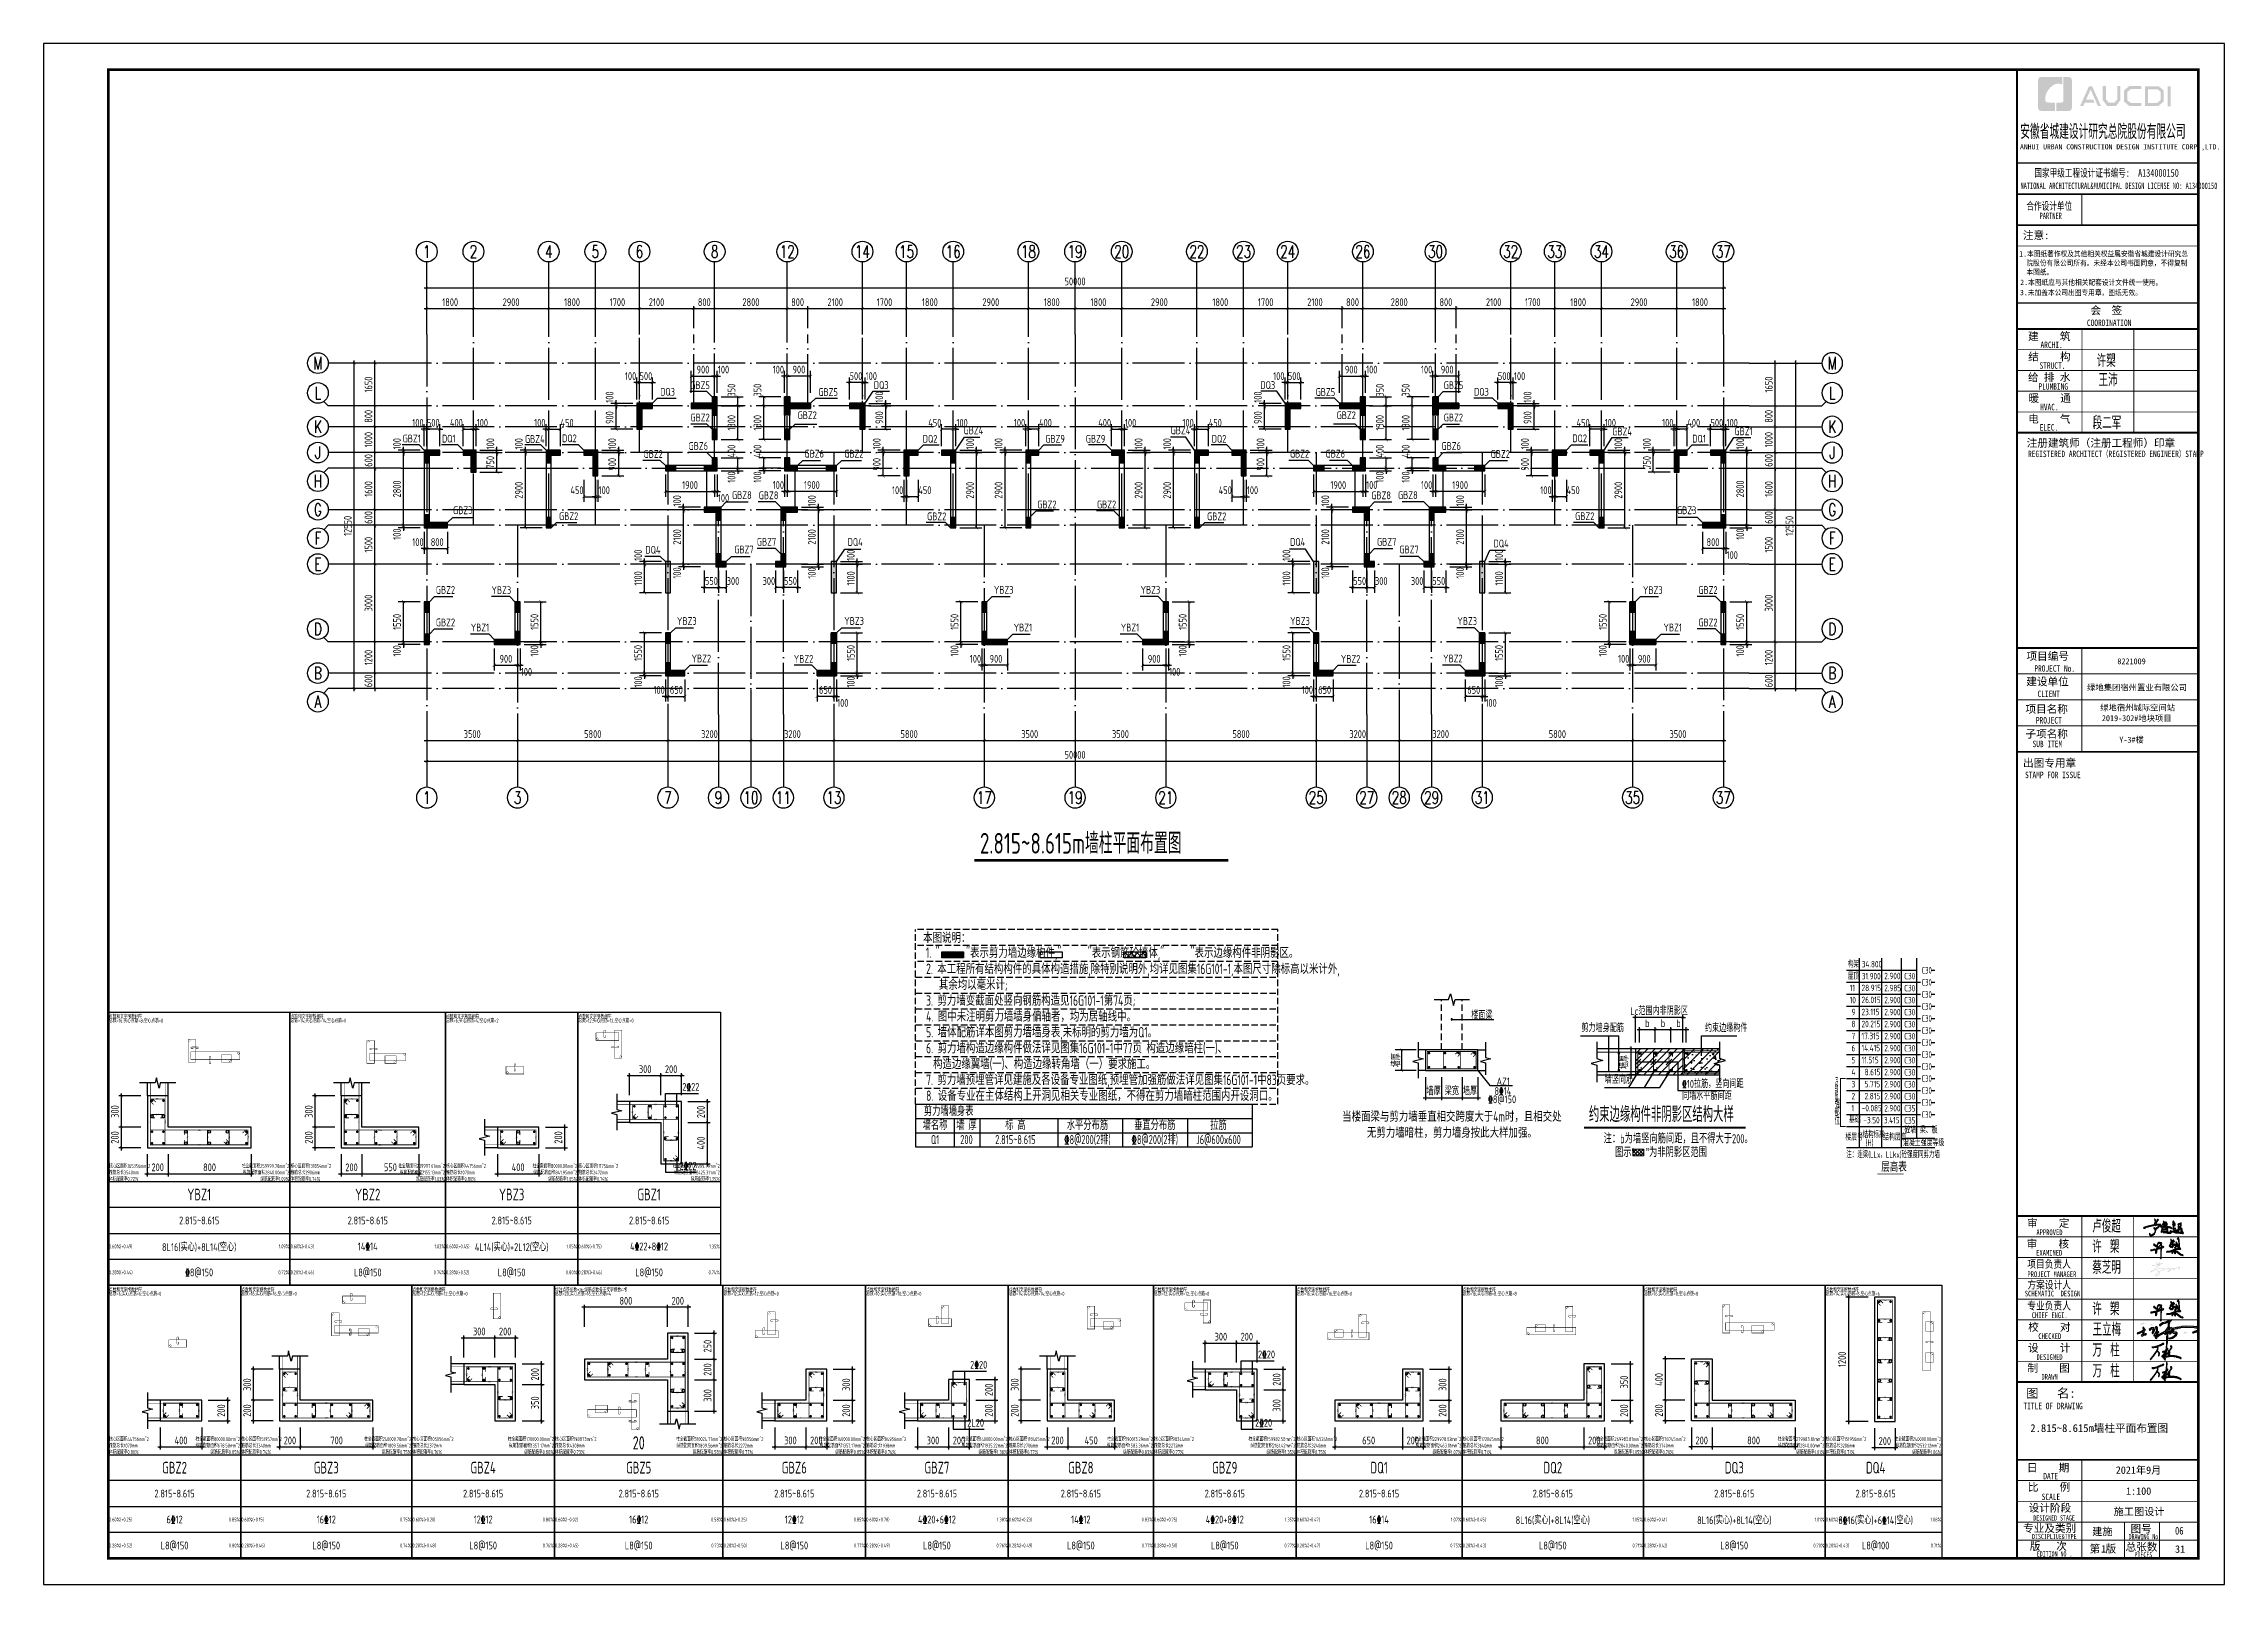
# Model space of a CAD drawing. Extents: x -668857 to 143095, y -247466 to 228182.
# Drawn here: x -341719 to -257619, y 28700 to 88100 of the extents above; entities that cross this region are included whole.
import ezdxf
from ezdxf.enums import TextEntityAlignment as Align

# ---------------------------------------------------------------- set-up
doc = ezdxf.new("R2010")
doc.units = 0
doc.header["$LTSCALE"] = 1000
for name, pattern in [('DASH', [0.35, 0.25, -0.1]), ('DASHED', [0.75, 0.5, -0.25]), ('DOTE', [2.42, 2, -0.2, 0.02, -0.2]), ('H3普通虚线', [4.2, 3, -1.2])]:
    doc.linetypes.add(name, pattern=pattern)
doc.layers.get('0').update_dxf_attribs({"linetype": 'CONTINUOUS'})
doc.layers.get('DEFPOINTS').update_dxf_attribs({"linetype": 'CONTINUOUS'})
for name, color, linetype in [('-TK', 7, 'CONTINUOUS'), ('A-AXIS', 1, 'CONTINUOUS'), ('A-DOTE', 10, 'DOTE'), ('AXIS_NUM', 7, 'CONTINUOUS'), ('COLU_DE_DIM', 3, 'CONTINUOUS'), ('COLU_DE_TH', 7, 'CONTINUOUS'), ('DIM', 2, 'CONTINUOUS'), ('HATCH', 8, 'CONTINUOUS'), ('LABEL', 1, 'CONTINUOUS'), ('LINK', 6, 'CONTINUOUS'), ('LINK-INDEX', 6, 'CONTINUOUS'), ('PUB_TEXT', 2, 'CONTINUOUS'), ('REIN', 6, 'CONTINUOUS'), ('S-0-TEXT', 7, 'CONTINUOUS'), ('S-BEAM-XRBAR', 20, 'CONTINUOUS'), ('S-B表格', 2, 'CONTINUOUS'), ('S-DETL-DIM', 151, 'CONTINUOUS'), ('S-DETL-LINE1', 2, 'CONTINUOUS'), ('S-DETL-LINE2', 2, 'H3普通虚线'), ('S-DETL-TEXT', 7, 'CONTINUOUS'), ('S-Q墙实线', 6, 'CONTINUOUS'), ('S-Q墙标注', 3, 'CONTINUOUS'), ('S-SLAB-DIM', 151, 'CONTINUOUS'), ('S-WALL-BEHATCH', 51, 'CONTINUOUS'), ('S-X详图填充', 252, 'CONTINUOUS'), ('S-X详图实线', 4, 'CONTINUOUS'), ('S-X详图钢筋', 6, 'CONTINUOUS'), ('S-Y一般标注', 3, 'CONTINUOUS'), ('S-Z柱编号', 6, 'CONTINUOUS'), ('S-文字', 7, 'CONTINUOUS'), ('S-表格线', 54, 'CONTINUOUS'), ('TAB', 7, 'CONTINUOUS'), ('TAB_TEXT', 7, 'CONTINUOUS'), ('TEXT', 2, 'CONTINUOUS'), ('TEXT25', 2, 'CONTINUOUS'), ('THIN', 7, 'CONTINUOUS'), ('图签文字', 4, 'CONTINUOUS')]:
    doc.layers.add(name, color=color, linetype=linetype)
for name, color, linetype, lineweight in [('7549', 9, 'CONTINUOUS', 18), ('图框', 9, 'CONTINUOUS', 18), ('图签', 147, 'CONTINUOUS', 18), ('墙柱轮廓', 7, 'CONTINUOUS', 18)]:
    doc.layers.add(name, color=color, linetype=linetype, lineweight=lineweight)
doc.layers.add('箍筋长度', color=3, linetype='CONTINUOUS', plot=False)
doc.layers.add('配箍校核', color=34, linetype='CONTINUOUS', plot=False)
doc.styles.add('BW_Rein', font='Tssdeng.shx', dxfattribs={"width": 0.7, "bigfont": 'hztxt.shx'})
doc.styles.add('HT', font='simhei.ttf')
doc.styles.add('TSSD_Axis', font='complex.shx', dxfattribs={"width": 0.7, "bigfont": 'hztxt.shx'})
doc.styles.add('TSSD_DIMENSION', font='Tssdeng.shx', dxfattribs={"width": 0.7, "bigfont": 'tssdchn.shx'})
doc.styles.add('TSSD_Norm', font='Tssdeng.shx', dxfattribs={"bigfont": 'tssdchn.shx'})
doc.styles.add('TSSD_REIN', font='tssdeng.shx', dxfattribs={"width": 0.7, "height": 300, "bigfont": 'tssdchn.shx'})
doc.styles.add('宋体', font='', dxfattribs={"height": 50})
doc.styles.add('建筑图签-1', font='simhei.ttf', dxfattribs={"width": 0.7})
doc.styles.add('建筑图签-2', font='TXT.shx', dxfattribs={"width": 0.5, "bigfont": 'HZTXT.shx'})
doc.styles.add('结构文字', font='zstxt.shx', dxfattribs={"width": 0.7, "bigfont": 'zshz.shx'})
doc.styles.get('宋体').set_extended_font_data('SimSun')
doc.dimstyles.new('STRUCK', dxfattribs={"dimtxt": 400, "dimasz": 121, "dimexe": 200, "dimexo": 150, "dimgap": 115, "dimtad": 1, "dimdec": 0, "dimdsep": 46, "dimtxsty": '结构文字', "dimblk": 'ARCHTICK', "dimcen": 400, "dimclrd": 3, "dimclre": 3, "dimclrt": 7, "dimadec": 0, "dimazin": 0, "dimtfac": 1, "dimtdec": 0, "dimtix": 1, "dimtmove": 2, "dimatfit": 3, "dimldrblk": '_DIMX', "dimfxl": 0, "dimtolj": 1, "dimtzin": 0, "dimarcsym": 0})
doc.dimstyles.new('TSSD_100_100', dxfattribs={"dimtxt": 300, "dimasz": 100, "dimexe": 100, "dimexo": 250, "dimgap": 100, "dimtad": 1, "dimdec": 0, "dimzin": 0, "dimdsep": 46, "dimtxsty": 'TSSD_DIMENSION', "dimblk": 'ARCHTICK', "dimcen": 0, "dimdle": 100, "dimclrt": 7, "dimadec": 0, "dimazin": 0, "dimtfac": 1, "dimtdec": 0, "dimtix": 1, "dimtmove": 2, "dimatfit": 3, "dimldrblk": 'ARCHTICK', "dimfxl": 0, "dimtolj": 1, "dimtzin": 0, "dimarcsym": 0})
doc.dimstyles.new('TSSD_100_100$0', dxfattribs={"dimtxt": 300, "dimasz": 80, "dimexe": 100, "dimexo": 250, "dimgap": 100, "dimtad": 1, "dimdec": 0, "dimzin": 0, "dimdsep": 46, "dimtxsty": 'TSSD_DIMENSION', "dimblk": 'ARCHTICK', "dimcen": 0, "dimdle": 100, "dimclrd": 3, "dimclre": 3, "dimclrt": 7, "dimadec": 0, "dimazin": 0, "dimtfac": 1, "dimtdec": 0, "dimtix": 1, "dimtmove": 2, "dimatfit": 3, "dimldrblk": 'ARCHTICK', "dimfxl": 0, "dimtolj": 1, "dimtzin": 0, "dimarcsym": 0})
doc.dimstyles.new('TSSD_25_100', dxfattribs={"dimtxt": 300, "dimasz": 100, "dimexe": 100, "dimexo": 250, "dimgap": 100, "dimtad": 1, "dimdec": 0, "dimlfac": 0.25, "dimzin": 0, "dimdsep": 46, "dimtxsty": 'TSSD_DIMENSION', "dimblk": 'ARCHTICK', "dimcen": 0, "dimdle": 100, "dimclrt": 7, "dimadec": 0, "dimazin": 0, "dimtfac": 1, "dimtdec": 0, "dimtix": 1, "dimtmove": 2, "dimatfit": 3, "dimldrblk": 'ARCHTICK', "dimfxl": 0, "dimtolj": 1, "dimtzin": 0, "dimarcsym": 0})

msp = doc.modelspace()

# ---------------------------------------------------------------- texts
at = {"layer": 'PUB_TEXT', "color": 7, "style": 'TSSD_REIN', "width": 0.7}
msp.add_text('2.815~8.615m墙柱平面布置图', height=800, dxfattribs=at).set_placement((-305610.42, 56871.38))
at = {"layer": 'S-Z柱编号', "color": 7, "style": 'TSSD_REIN', "width": 0.7}
for s, p in [('GBZ5', (-316779.07, 74689.83)), ('DQ3', (-309701.45, 74695.7)), ('DQ3', (-294793.86, 74695.7)), ('GBZ5', (-287724.31, 74689.83)), ('DQ3', (-317940.82, 74436.52)), ('GBZ5', (-311841.32, 74427.6)), ('GBZ5', (-292662.32, 74427.6)), ('DQ3', (-286554.49, 74436.52)), ('GBZ2', (-316772.41, 73443.79)), ('GBZ2', (-312640.73, 73532.08)), ('GBZ4', (-306240.74, 72950.26)), ('GBZ4', (-298254.57, 72950.26)), ('GBZ2', (-291854.58, 73532.08)), ('GBZ2', (-287722.9, 73443.79)), ('GBZ4', (-281224.32, 72902.96)), ('GBZ1', (-276511.94, 72913.57)), ('GBZ1', (-327872.5, 72636.56)), ('DQ1', (-326356.35, 72630.36)), ('GBZ4', (-323155.4, 72615.77)), ('DQ2', (-321723.9, 72642.87)), ('GBZ2', (-318581.87, 72039.48)), ('GBZ6', (-316846.5, 72346.56)), ('GBZ6', (-312376.56, 72050.58)), ('GBZ2', (-310840.73, 72050.58)), ('DQ2', (-307815.51, 72622.81)), ('GBZ9', (-303088.47, 72626.25)), ('GBZ9', (-301527.99, 72626.25)), ('DQ2', (-296671.73, 72622.81)), ('GBZ2', (-293654.58, 72050.58)), ('GBZ6', (-292280.29, 72050.58)), ('GBZ6', (-287810.35, 72346.56)), ('GBZ2', (-285913.44, 72039.48)), ('DQ2', (-282763.33, 72642.87)), ('DQ1', (-278138.96, 72630.36)), ('GBZ8', (-315170.44, 70453.3)), ('GBZ8', (-314139.15, 70444.88)), ('GBZ8', (-290517.7, 70444.88)), ('GBZ8', (-289486.41, 70453.3)), ('GBZ3', (-325928.9, 69868.32)), ('GBZ2', (-321840.72, 69639.26)), ('GBZ2', (-307646.51, 69634.8)), ('GBZ2', (-303397.89, 70092.67)), ('GBZ2', (-301097.42, 70092.67)), ('GBZ2', (-296848.8, 69634.8)), ('GBZ2', (-282654.59, 69639.26)), ('GBZ3', (-278728.69, 69868.32)), ('GBZ7', (-314212.33, 68654.52)), ('DQ4', (-310711.28, 68647.17)), ('DQ4', (-293647.78, 68647.17)), ('GBZ7', (-290296.77, 68654.52)), ('DQ4', (-285801.12, 68589.01)), ('DQ4', (-318510.22, 68345.78)), ('GBZ7', (-315082.25, 68357.05)), ('GBZ7', (-289433.2, 68357.05)), ('GBZ2', (-326591.74, 66795.78)), ('YBZ3', (-324446.49, 66791.36)), ('YBZ3', (-305072.39, 66800.74)), ('YBZ3', (-299414.84, 66800.74)), ('YBZ3', (-280040.74, 66791.36)), ('GBZ2', (-277903.57, 66795.78)), ('GBZ2', (-326591.74, 65545.82)), ('YBZ1', (-325246.49, 65348.92)), ('YBZ3', (-317290.88, 65598.82)), ('YBZ3', (-310840.77, 65601.57)), ('YBZ1', (-304308.56, 65346.22)), ('YBZ1', (-300178.68, 65346.22)), ('YBZ3', (-293646.47, 65601.57)), ('YBZ3', (-287196.35, 65598.82)), ('YBZ1', (-279248.82, 65348.92)), ('GBZ2', (-277903.57, 65545.82)), ('YBZ2', (-316730.5, 64154.47)), ('YBZ2', (-312788.45, 64139.13)), ('YBZ2', (-291690.71, 64139.13)), ('YBZ2', (-287748.65, 64154.47))]:
    msp.add_text(s, height=300, dxfattribs=at).set_placement(p, align=Align.BOTTOM_LEFT)
at = {"layer": 'S-文字', "style": 'TSSD_REIN', "width": 0.7}
for s, height, p in [('本图说明：', 400, (-307800.69, 53430.54)), ('1. "      "表示剪力墙边缘构件,"      "表示钢筋砼墙体,"      "表示边缘构件非阴影区。', 400, (-307698.96, 52851.58)), ('2. 本工程所有结构构件的具体构造措施,除特别说明外,均详见图集16G101-1,本图尺寸除标高以米计外,', 400, (-307685.44, 52231.27)), ('3. 剪力墙变截面处竖向钢筋构造见16G101-1第74页;', 400, (-307685.44, 51008.23)), ('其余均以毫米计;', 400, (-307192.84, 51619.75)), ('4. 图中未注明剪力墙墙身偏轴者，均为居轴线中。', 400, (-307685.44, 50396.7)), ('6. 剪力墙构造边缘构件做法详见图集16G101-1中77页 构造边缘暗柱(一)、', 400, (-307685.44, 49173.65)), ('构造边缘翼墙(一)、构造边缘转角墙（一）要求施工。', 400, (-307416.2, 48562.13)), ('7. 剪力墙预埋管详见建施及各设备专业图纸,预埋管加强筋做法详见图集16G101-1中83页要求。', 400, (-307685.44, 47950.6)), ('剪力墙墙身表', 350, (-307769.82, 46763.94)), ('8. 设备专业在主体结构上开洞见相关专业图纸，不得在剪力墙暗柱范围内开设洞口。', 400, (-307685.44, 47339.08))]:
    msp.add_text(s, height=height, dxfattribs=at).set_placement(p)
at = {"layer": 'S-文字', "color": 3, "style": 'TSSD_REIN', "width": 0.7}
msp.add_text('5. 墙体配筋详本图剪力墙墙身表,未标明的剪力墙为Q1。', height=400, dxfattribs=at).set_placement((-307685.44, 49785.18))
at = {"layer": 'S-文字', "style": 'TSSD_REIN', "width": 0.7}
for s, p in [('墙名称', (-307341.25, 46221.8)), ('墙 厚', (-306128.57, 46221.8)), ('标 高', (-304243.18, 46221.8)), ('水平分布筋', (-301464.72, 46221.8)), ('垂直分布筋', (-298867.66, 46221.8)), ('拉筋', (-296411.47, 46221.8)), ('Q1', (-307341.25, 45671.8)), ('200', (-306128.57, 45671.8)), ('2.815~8.615', (-304243.18, 45671.8)), ('%%1328@200(2排)', (-301464.72, 45671.8)), ('%%1328@200(2排)', (-298867.66, 45671.8)), ('J6@600x600', (-296411.47, 45671.8))]:
    msp.add_text(s, height=350, dxfattribs=at).set_placement(p, align=Align.CENTER)
at = {"layer": 'TAB_TEXT', "style": 'TSSD_REIN', "width": 0.7}
for s, height, p in [('YBZ1', 450, (-335718.52, 43729.22)), ('YBZ2', 450, (-329218.55, 43729.22)), ('YBZ3', 450, (-323668.57, 43729.22)), ('GBZ1', 450, (-318368.57, 43729.22)), ('2.815~8.615', 300, (-335718.52, 42729.22)), ('2.815~8.615', 300, (-329218.55, 42729.22)), ('2.815~8.615', 300, (-323668.57, 42729.22)), ('2.815~8.615', 300, (-318368.57, 42729.22)), ('8L16(实心)+8L14(空心)', 300, (-335718.52, 41729.22)), ('14%%13214', 300, (-329218.55, 41729.22)), ('%%1328@150', 300, (-335718.52, 40729.22)), ('L8@150', 300, (-329218.55, 40729.22)), ('L8@150', 300, (-323668.57, 40729.22)), ('GBZ2', 450, (-336668.52, 33199.67)), ('GBZ3', 450, (-330818.51, 33199.67)), ('GBZ4', 450, (-324768.5, 33199.67)), ('GBZ5', 450, (-318768.5, 33199.67)), ('GBZ6', 450, (-312768.5, 33199.67)), ('GBZ7', 450, (-307268.5, 33199.67)), ('GBZ8', 450, (-301718.37, 33199.67)), ('GBZ9', 450, (-296168.24, 33199.67)), ('DQ1', 450, (-290218.29, 33199.67)), ('DQ2', 450, (-283518.34, 33199.67)), ('DQ3', 450, (-276518.34, 33199.67)), ('DQ4', 450, (-271068.34, 33199.67)), ('2.815~8.615', 300, (-336668.52, 32199.67)), ('2.815~8.615', 300, (-330818.51, 32199.67)), ('2.815~8.615', 300, (-324768.5, 32199.67)), ('2.815~8.615', 300, (-318768.5, 32199.67)), ('2.815~8.615', 300, (-312768.5, 32199.67)), ('2.815~8.615', 300, (-307268.5, 32199.67)), ('2.815~8.615', 300, (-301718.37, 32199.67)), ('2.815~8.615', 300, (-296168.24, 32199.67)), ('2.815~8.615', 300, (-290218.29, 32199.67)), ('2.815~8.615', 300, (-283518.34, 32199.67)), ('2.815~8.615', 300, (-276518.34, 32199.67)), ('2.815~8.615', 300, (-271068.34, 32199.67)), ('6%%13212', 300, (-336668.52, 31199.67)), ('16%%13212', 300, (-330818.51, 31199.67)), ('12%%13212', 300, (-312768.5, 31199.67)), ('L8@150', 300, (-336668.52, 30199.67)), ('L8@150', 300, (-330818.51, 30199.67)), ('L8@150', 300, (-324768.5, 30199.67)), ('L8@150', 300, (-318768.5, 30199.67)), ('L8@150', 300, (-312768.5, 30199.67)), ('L8@150', 300, (-307268.5, 30199.67)), ('L8@150', 300, (-301718.37, 30199.67)), ('L8@150', 300, (-296168.24, 30199.67)), ('L8@150', 300, (-290218.29, 30199.67)), ('L8@150', 300, (-283518.34, 30199.67)), ('L8@150', 300, (-276518.34, 30199.67)), ('L8@100', 300, (-271068.34, 30199.67))]:
    msp.add_text(s, height=height, dxfattribs=at).set_placement(p, align=Align.MIDDLE)
at = {"layer": 'TAB_TEXT', "color": 1, "style": 'TSSD_REIN', "width": 0.7}
for s, p in [('4L14(实心)+2L12(空心)', (-323668.57, 41729.22)), ('4%%13222+8%%13212', (-318368.57, 41729.22)), ('L8@150', (-318368.57, 40729.22)), ('12%%13212', (-324768.5, 31199.67)), ('16%%13212', (-318768.5, 31199.67)), ('4%%13220+6%%13212', (-307268.5, 31199.67)), ('14%%13212', (-301718.37, 31199.67)), ('4%%13220+8%%13212', (-296168.24, 31199.67)), ('16%%13214', (-290218.29, 31199.67)), ('8L16(实心)+8L14(空心)', (-283518.34, 31199.67)), ('8L16(实心)+8L14(空心)', (-276518.34, 31199.67)), ('8%%13216(实心)+6%%13214(空心)', (-271068.34, 31199.67))]:
    msp.add_text(s, height=300, dxfattribs=at).set_placement(p, align=Align.MIDDLE)
at = {"layer": 'TEXT25', "color": 1, "style": 'TSSD_REIN', "width": 0.7}
for s, p in [('2%%13222', (-317086.5, 47638.48)), ('2%%13222', (-317198.57, 44599.76)), ('2%%13220', (-305986.44, 36926.26)), ('2%%13220', (-294886.17, 37325.91)), ('2L20', (-306098.5, 34687.52)), ('2%%13220', (-294998.24, 34687.52))]:
    msp.add_text(s, height=300, dxfattribs=at).set_placement(p, align=Align.BOTTOM_LEFT)
at = {"layer": '图签文字', "color": 1, "style": '建筑图签-1'}
msp.add_text('2.815~8.615m墙柱平面布置图', height=300, dxfattribs=at).set_placement((-265101.83, 34573.81))
at = {"layer": '图签文字', "color": 1, "style": '建筑图签-1', "width": 0.8}
msp.add_text('06', height=300, dxfattribs=at).set_placement((-259521.95, 30619.05))
at = {"layer": '箍筋长度', "style": 'BW_Rein', "width": 0.7}
for s, rotation, p in [('134', 360, (-337318.52, 47414.22)), ('434', 90, (-337603.52, 46529.22)), ('134', 360, (-337318.52, 46814.22)), ('434', 90, (-337033.52, 46529.22)), ('434', 90, (-330129.31, 46529.22)), ('434', 90, (-329559.31, 46529.22)), ('134', 90, (-319003.57, 46911.9)), ('134', 90, (-318403.57, 46911.9)), ('134', 90, (-336164.16, 45929.22)), ('934', 360, (-335718.52, 46214.22)), ('934', 0, (-335718.52, 45644.22)), ('134', 90, (-335400.5, 45929.22)), ('134', 90, (-334564.16, 45929.22)), ('134', 89.999996, (-333833.52, 45929.22)), ('134', 90, (-328955.99, 45929.22)), ('134', 90, (-328092.67, 45929.22)), ('134', 90, (-327359.36, 45929.22)), ('134', 90, (-324103.57, 45929.22)), ('134', 90, (-323483.57, 45929.22)), ('334', 360, (-323418.57, 46214.22)), ('334', 360, (-323418.57, 45644.22)), ('134', 90, (-322733.57, 45929.22)), ('534', 90, (-317803.57, 46111.9)), ('534', 90, (-317233.57, 46111.9)), ('134', 360, (-270711.58, 39659.88)), ('134', 360, (-317263.46, 38267.52)), ('134', 89.9999568, (-320748.96, 36982.52)), ('134', 90, (-319960.57, 36982.52)), ('134', 90.0000291, (-319179.27, 36982.52)), ('934', 359.9999751, (-318863.71, 37267.52)), ('134', 90, (-318504.26, 36982.52)), ('134', 360, (-317263.46, 37637.52)), ('134', 359.9999999, (-281918.34, 37084.34)), ('134', 0.0000001, (-277773.93, 37284.34)), ('1134', 90, (-270996.58, 37374.88)), ('1134', 90, (-270426.58, 37374.88)), ('134', 0, (-332218.52, 36884.67)), ('134', 90, (-325403.5, 36799.67)), ('134', 90, (-324803.5, 36799.67)), ('934', 359.9999751, (-318863.71, 36697.52)), ('684', 90, (-317548.46, 36882.52)), ('684', 90, (-316978.46, 36882.52)), ('134', 360, (-311918.5, 36884.67)), ('134', 0, (-302618.5, 36884.67)), ('134', 89.9999689, (-296803.24, 36599.32)), ('134', 89.9999127, (-296203.24, 36599.32)), ('434', 359.9999688, (-295918.24, 36884.32)), ('434', 359.9999688, (-295918.24, 36314.32)), ('134', 0.0000873, (-288918.34, 36884.33)), ('134', 360, (-281918.34, 36384.51)), ('534', 90.0000001, (-278058.93, 36199.51)), ('534', 90.0000001, (-277488.93, 36199.51)), ('134', 90, (-337103.52, 35399.67)), ('134', 90, (-336483.52, 35399.67)), ('334', 360, (-336418.52, 35684.67)), ('134', 90, (-335733.52, 35399.67)), ('434', 90, (-332503.52, 35999.67)), ('434', 90, (-331933.52, 35999.67)), ('134', 90, (-331233.52, 35399.67)), ('134', 90, (-330663.51, 35399.67)), ('134', 90, (-329833.51, 35399.67)), ('134', 90, (-329133.5, 35399.67)), ('484', 90, (-324203.5, 36099.67)), ('484', 90, (-323633.5, 36099.67)), ('134', 359.9999568, (-317263.46, 36097.52)), ('134', 360, (-317263.46, 35497.52)), ('134', 90, (-313403.5, 35399.67)), ('134', 90, (-312803.5, 35399.67)), ('434', 90, (-312203.5, 35999.67)), ('434', 90, (-311633.5, 35999.67)), ('134', 90, (-307903.5, 35399.67)), ('134', 90, (-307303.5, 35399.67)), ('434', 360, (-307018.5, 35684.67)), ('334', 90, (-306703.5, 35799.67)), ('334', 90, (-306133.5, 35799.67)), ('434', 90, (-302903.5, 35999.67)), ('434', 90, (-302333.5, 35999.67)), ('134', 90, (-301785.9, 35399.67)), ('134', 90, (-301169.68, 35399.67)), ('134', 90, (-300533.24, 35399.67)), ('434', 89.9999127, (-295603.24, 35999.49)), ('134', 359.9999688, (-295318.24, 35714.49)), ('434', 89.9999127, (-295033.24, 35999.49)), ('134', 90, (-291803.24, 35399.67)), ('134', 90, (-291110.22, 35399.67)), ('134', 90.0000291, (-290460.24, 35399.67)), ('784', 360, (-290218.29, 35684.67)), ('134', 90, (-289867.4, 35399.67)), ('434', 90.0000873, (-289203.34, 35999.5)), ('434', 90.0000873, (-288633.34, 35999.5)), ('134', 90, (-285403.34, 35399.67)), ('134', 89.999992, (-284672.7, 35399.67)), ('134', 89.999992, (-283836.36, 35399.67)), ('934', 360, (-283518.34, 35684.67)), ('134', 89.999992, (-283072.7, 35399.67)), ('484', 89.9999999, (-282203.34, 36099.51)), ('484', 89.9999999, (-281633.34, 36099.51)), ('134', 90.000008, (-276619.57, 35399.67)), ('134', 90.000008, (-275855.9, 35399.67)), ('134', 90.000008, (-275019.57, 35399.67)), ('134', 90, (-274288.93, 35399.67)), ('134', 359.9999127, (-295318.24, 35114.67)), ('784', 360, (-290218.29, 35114.67)), ('934', 360, (-283518.34, 35114.67))]:
    msp.add_text(s, height=65, rotation=rotation, dxfattribs=at).set_placement(p, align=Align.MIDDLE_CENTER)
for s, p in [('134', (-329844.31, 47414.22)), ('434', (-318118.57, 47196.9)), ('134', (-329844.31, 46814.22)), ('434', (-318118.57, 46626.9)), ('684', (-328744.33, 46214.22)), ('684', (-328744.33, 45644.22)), ('134', (-317518.57, 45826.9)), ('134', (-317518.57, 45026.9)), ('134', (-270711.58, 38929.24)), ('134', (-270711.58, 38222.9)), ('434', (-324518.5, 37084.67)), ('134', (-270711.58, 37372.38)), ('134', (-332218.52, 36284.67)), ('434', (-324518.5, 36514.67)), ('134', (-311918.5, 36284.67)), ('134', (-306418.5, 36484.67)), ('134', (-302618.5, 36284.67)), ('134', (-288918.34, 36284.5)), ('134', (-277773.93, 36546.2)), ('134', (-270711.58, 36617.7)), ('834', (-330818.51, 35684.67)), ('134', (-323918.5, 35814.67)), ('434', (-312518.5, 35684.67)), ('584', (-301718.37, 35684.67)), ('934', (-276173.93, 35684.67)), ('134', (-270711.58, 35911.36)), ('334', (-336418.52, 35114.67)), ('834', (-330818.51, 35114.67)), ('134', (-323918.5, 35114.67)), ('434', (-312518.5, 35114.67)), ('434', (-307018.5, 35114.67)), ('584', (-301718.37, 35114.67)), ('934', (-276173.93, 35114.67)), ('134', (-270711.58, 35089.88))]:
    msp.add_text(s, height=65, dxfattribs=at).set_placement(p, align=Align.MIDDLE_CENTER)
at = {"layer": '配箍校核', "style": 'BW_Rein', "width": 0.7}
for s, p in [('点数和文字根数相符', (-339193.52, 50508.77)), ('总数=16;实心点筋=8;空心点筋=8', (-339193.52, 50358.77)), ('点数和文字根数相符', (-332193.52, 50508.77)), ('总数=14;实心点筋=14;空心点筋=0', (-332193.52, 50358.77)), ('点数和文字根数相符', (-326193.57, 50508.77)), ('总数=6;实心点筋=4;空心点筋=2', (-326193.57, 50358.77)), ('点数和文字根数相符', (-321093.57, 50508.77)), ('总数=12;实心点筋=12;空心点筋=0', (-321093.57, 50358.77)), ('核心区面积165356mm^ 2', (-339193.52, 44754.22)), ('箍筋总长3540mm', (-339193.52, 44504.22)), ('核心区面积131854mm^ 2', (-332193.52, 44754.22)), ('箍筋总长2906mm', (-332193.52, 44504.22)), ('核心区面积44756mm^ 2', (-326193.57, 44754.22)), ('箍筋总长1070mm', (-326193.57, 44504.22)), ('核心区面积111756mm^ 2', (-321093.57, 44754.22)), ('箍筋总长2472mm', (-321093.57, 44504.22)), ('体积配箍率0.72%', (-339193.52, 44254.22)), ('体积配箍率0.74%', (-332193.52, 44254.22)), ('体积配箍率0.80%', (-326193.57, 44254.22)), ('体积配箍率0.74%', (-321093.57, 44254.22)), ('点数和文字根数相符', (-339193.52, 39979.22)), ('总数=6;实心点筋=6;空心点筋=0', (-339193.52, 39829.22)), ('点数和文字根数相符', (-334093.52, 39979.22)), ('总数=16;实心点筋=16;空心点筋=0', (-334093.52, 39829.22)), ('点数和文字根数相符', (-327493.5, 39979.22)), ('总数=12;实心点筋=12;空心点筋=0', (-327493.5, 39829.22)), ('总数=20;实心点筋=16;空心点筋=4', (-321993.5, 39829.22)), ('点数和文字根数相符', (-315493.5, 39979.22)), ('总数=12;实心点筋=12;空心点筋=0', (-315493.5, 39829.22)), ('点数和文字根数相符', (-309993.5, 39979.22)), ('总数=10;实心点筋=10;空心点筋=0', (-309993.5, 39829.22)), ('点数和文字根数相符', (-304493.5, 39979.22)), ('总数=14;实心点筋=14;空心点筋=0', (-304493.5, 39829.22)), ('点数和文字根数相符', (-298893.24, 39979.22)), ('总数=12;实心点筋=12;空心点筋=0', (-298893.24, 39829.22)), ('点数和文字根数相符', (-293393.24, 39979.22)), ('总数=16;实心点筋=16;空心点筋=0', (-293393.24, 39829.22)), ('点数和文字根数相符', (-286993.34, 39979.22)), ('总数=16;实心点筋=8;空心点筋=8', (-286993.34, 39829.22)), ('点数和文字根数相符', (-279993.34, 39979.22)), ('总数=16;实心点筋=8;空心点筋=8', (-279993.34, 39829.22)), ('点数和文字根数相符', (-272993.34, 39979.22)), ('总数=14;实心点筋=8;空心点筋=6', (-272993.34, 39829.22)), ('体积配箍率0.80%', (-339193.52, 33724.67)), ('核心区面积44756mm^ 2', (-339193.52, 34224.67)), ('箍筋总长1070mm', (-339193.52, 33974.67)), ('体积配箍率0.74%', (-334093.52, 33724.67)), ('核心区面积151957mm^ 2', (-334093.52, 34224.67)), ('箍筋总长3340mm', (-334093.52, 33974.67)), ('体积配箍率0.76%', (-327493.5, 33724.67)), ('核心区面积105056mm^ 2', (-327493.5, 34224.67)), ('箍筋总长2372mm', (-327493.5, 33974.67)), ('体积配箍率0.73%', (-321993.5, 33724.67)), ('核心区面积198873mm^ 2', (-321993.5, 34224.67)), ('箍筋总长4308mm', (-321993.5, 33974.67)), ('体积配箍率0.77%', (-315493.5, 33724.67)), ('核心区面积98356mm^ 2', (-315493.5, 34224.67)), ('箍筋总长2272mm', (-315493.5, 33974.67)), ('体积配箍率0.76%', (-309993.5, 33724.67)), ('核心区面积84956mm^ 2', (-309993.5, 34224.67)), ('箍筋总长1938mm', (-309993.5, 33974.67)), ('体积配箍率0.77%', (-304493.5, 33724.67)), ('核心区面积118465mm^ 2', (-304493.5, 34224.67)), ('箍筋总长2706mm', (-304493.5, 33974.67)), ('体积配箍率0.77%', (-298893.24, 33724.67)), ('核心区面积98344mm^ 2', (-298893.24, 34224.67)), ('箍筋总长2272mm', (-298893.24, 33974.67)), ('体积配箍率0.75%', (-293393.24, 33724.67)), ('核心区面积145241mm^ 2', (-293393.24, 34224.67)), ('箍筋总长3240mm', (-293393.24, 33974.67)), ('体积配箍率0.71%', (-286993.34, 33724.67)), ('核心区面积172045mm^ 2', (-286993.34, 34224.67)), ('箍筋总长3640mm', (-286993.34, 33974.67)), ('体积配箍率0.70%', (-279993.34, 33724.67)), ('核心区面积178745mm^ 2', (-279993.34, 34224.67)), ('箍筋总长3740mm', (-279993.34, 33974.67)), ('体积配箍率0.71%', (-272993.34, 33724.67)), ('核心区面积151956mm^ 2', (-272993.34, 34224.67)), ('箍筋总长3206mm', (-272993.34, 33974.67))]:
    msp.add_text(s, height=150, dxfattribs=at).set_placement(p)
for s, p in [('柱全截面积259999.78mm^ 2', (-332243.52, 44754.22)), ('纵筋配筋面积2840.00mm^ 2', (-332243.52, 44504.22)), ('柱全截面积209997.61mm^ 2', (-326243.57, 44754.22)), ('纵筋配筋面积2155.13mm^ 2', (-326243.57, 44504.22)), ('柱全截面积80000.00mm^ 2', (-321143.57, 44754.22)), ('纵筋配筋面积841.95mm^ 2', (-321143.57, 44504.22)), ('柱全截面积179999.79mm^ 2', (-315643.57, 44754.22)), ('纵筋配筋面积2425.31mm^ 2', (-315643.57, 44504.22)), ('纵筋配筋率1.09%', (-332243.52, 44254.22)), ('纵筋配筋率1.03%', (-326243.57, 44254.22)), ('纵筋配筋率1.05%', (-321143.57, 44254.22)), ('纵筋配筋率1.35%', (-315643.57, 44254.22)), ('柱全截面积80000.00mm^ 2', (-334143.52, 34224.67)), ('纵筋配筋面积678.58mm^ 2', (-334143.52, 33974.67)), ('纵筋配筋率0.85%', (-334143.52, 33724.67)), ('柱全截面积240000.78mm^ 2', (-327543.5, 34224.67)), ('纵筋配筋面积1809.56mm^ 2', (-327543.5, 33974.67)), ('纵筋配筋率0.75%', (-327543.5, 33724.67)), ('柱全截面积170000.00mm^ 2', (-322043.5, 34224.67)), ('纵筋配筋面积1357.17mm^ 2', (-322043.5, 33974.67)), ('纵筋配筋率0.80%', (-322043.5, 33724.67)), ('柱全截面积310024.77mm^ 2', (-315543.5, 34224.67)), ('纵筋配筋面积1809.56mm^ 2', (-315543.5, 33974.67)), ('纵筋配筋率0.58%', (-315543.5, 33724.67)), ('柱全截面积160000.00mm^ 2', (-310043.5, 34224.67)), ('纵筋配筋面积1357.17mm^ 2', (-310043.5, 33974.67)), ('纵筋配筋率0.85%', (-310043.5, 33724.67)), ('柱全截面积140000.00mm^ 2', (-304543.5, 34224.67)), ('纵筋配筋面积1935.22mm^ 2', (-304543.5, 33974.67)), ('纵筋配筋率1.38%', (-304543.5, 33724.67)), ('柱全截面积190013.29mm^ 2', (-298943.24, 34224.67)), ('纵筋配筋面积1583.36mm^ 2', (-298943.24, 33974.67)), ('纵筋配筋率0.83%', (-298943.24, 33724.67)), ('柱全截面积159982.58mm^ 2', (-293443.24, 34224.67)), ('纵筋配筋面积2161.42mm^ 2', (-293443.24, 33974.67)), ('纵筋配筋率1.35%', (-293443.24, 33724.67)), ('柱全截面积229978.02mm^ 2', (-287043.34, 34224.67)), ('纵筋配筋面积2463.01mm^ 2', (-287043.34, 33974.67)), ('纵筋配筋率1.07%', (-287043.34, 33724.67)), ('柱全截面积269983.81mm^ 2', (-280043.34, 34224.67)), ('纵筋配筋面积2840.00mm^ 2', (-280043.34, 33974.67)), ('纵筋配筋率1.05%', (-280043.34, 33724.67)), ('柱全截面积279983.81mm^ 2', (-273043.34, 34224.67)), ('纵筋配筋面积2840.00mm^ 2', (-273043.34, 33974.67)), ('纵筋配筋率1.01%', (-273043.34, 33724.67)), ('柱全截面积240000.00mm^ 2', (-268543.34, 34224.67)), ('纵筋配筋面积2532.12mm^ 2', (-268543.34, 33974.67)), ('纵筋配筋率1.06%', (-268543.34, 33724.67))]:
    msp.add_text(s, height=150, dxfattribs=at).set_placement(p, align=Align.RIGHT)
for s, p in [('0.60%(+0.49)', (-339193.52, 41729.22)), ('0.60%(+0.43)', (-332193.52, 41729.22)), ('0.60%(+0.45)', (-326193.57, 41729.22)), ('0.60%(+0.75)', (-321093.57, 41729.22)), ('0.28%(+0.44)', (-339193.52, 40729.22)), ('0.28%(+0.46)', (-332193.52, 40729.22)), ('0.28%(+0.52)', (-326193.57, 40729.22)), ('0.28%(+0.46)', (-321093.57, 40729.22)), ('0.60%(+0.25)', (-339193.52, 31199.67)), ('0.60%(+0.15)', (-334093.52, 31199.67)), ('0.60%(+0.20)', (-327493.5, 31199.67)), ('0.60%(+0.25)', (-315493.5, 31199.67)), ('0.60%(+0.78)', (-309993.5, 31199.67)), ('0.60%(+0.23)', (-304493.5, 31199.67)), ('0.60%(+0.75)', (-298893.24, 31199.67)), ('0.60%(+0.47)', (-293393.24, 31199.67)), ('0.60%(+0.45)', (-286993.34, 31199.67)), ('0.60%(+0.41)', (-279993.34, 31199.67)), ('0.60%(+0.46)', (-272993.34, 31199.67)), ('0.28%(+0.52)', (-339193.52, 30199.67)), ('0.28%(+0.46)', (-334093.52, 30199.67)), ('0.28%(+0.48)', (-327493.5, 30199.67)), ('0.28%(+0.45)', (-321993.5, 30199.67)), ('0.28%(+0.50)', (-315493.5, 30199.67)), ('0.28%(+0.49)', (-309993.5, 30199.67)), ('0.28%(+0.49)', (-304493.5, 30199.67)), ('0.28%(+0.50)', (-298893.24, 30199.67)), ('0.28%(+0.47)', (-293393.24, 30199.67)), ('0.28%(+0.43)', (-286993.34, 30199.67)), ('0.28%(+0.42)', (-279993.34, 30199.67)), ('0.28%(+0.43)', (-272993.34, 30199.67))]:
    msp.add_text(s, height=150, dxfattribs=at).set_placement(p, align=Align.MIDDLE_LEFT)
for s, p in [('1.09%', (-332243.52, 41729.22)), ('1.03%', (-326243.57, 41729.22)), ('1.05%', (-321143.57, 41729.22)), ('1.35%', (-315643.57, 41729.22)), ('0.72%', (-332243.52, 40729.22)), ('0.74%', (-326243.57, 40729.22)), ('0.80%', (-321143.57, 40729.22)), ('0.74%', (-315643.57, 40729.22)), ('0.85%', (-334143.52, 31199.67)), ('0.75%', (-327543.5, 31199.67)), ('0.80%', (-322043.5, 31199.67)), ('0.85%', (-310043.5, 31199.67)), ('1.38%', (-304543.5, 31199.67)), ('0.83%', (-298943.24, 31199.67)), ('1.35%', (-293443.24, 31199.67)), ('1.07%', (-287043.34, 31199.67)), ('1.05%', (-280043.34, 31199.67)), ('1.01%', (-273043.34, 31199.67)), ('1.06%', (-268543.34, 31199.67)), ('0.80%', (-334143.52, 30199.67)), ('0.74%', (-327543.5, 30199.67)), ('0.76%', (-322043.5, 30199.67)), ('0.73%', (-315543.5, 30199.67)), ('0.77%', (-310043.5, 30199.67)), ('0.76%', (-304543.5, 30199.67)), ('0.77%', (-298943.24, 30199.67)), ('0.77%', (-293443.24, 30199.67)), ('0.75%', (-287043.34, 30199.67)), ('0.71%', (-280043.34, 30199.67)), ('0.70%', (-273043.34, 30199.67)), ('0.71%', (-268543.34, 30199.67))]:
    msp.add_text(s, height=150, dxfattribs=at).set_placement(p, align=Align.MIDDLE_RIGHT)
at = {"layer": '配箍校核', "color": 1, "style": 'BW_Rein', "width": 0.7}
msp.add_text('标注点筋总数=16;纵筋点数多于文字根数4根', height=150, dxfattribs=at).set_placement((-321993.5, 39979.22))
msp.add_text('20', height=510, dxfattribs=at).set_placement((-318768.5, 34154.67), align=Align.MIDDLE_CENTER)
msp.add_text('0.60%(-0.02)', height=150, dxfattribs=at).set_placement((-321993.5, 31199.67), align=Align.MIDDLE_LEFT)
msp.add_text('0.58%', height=150, dxfattribs=at).set_placement((-315543.5, 31199.67), align=Align.MIDDLE_RIGHT)

# ---------------------------------------------------------------- blocks, each defined once
blk = doc.blocks.new('ts_axno')
at = {"color": 0, "linetype": 'ByBlock', "lineweight": -2}
blk.add_circle((0, 0), 0.5, dxfattribs=at)
at = {"color": 0, "linetype": 'ByBlock', "lineweight": -2, "style": 'TSSD_Axis', "width": 0.7}
blk.add_attdef('A', text='', height=0.6, dxfattribs=at).set_placement((0, 0), align=Align.MIDDLE_CENTER)
blk = doc.blocks.new('_ArchTick')
at = {"color": 0, "linetype": 'ByBlock', "const_width": 0.15}
blk.add_lwpolyline([(-0.5, -0.5), (0.5, 0.5)], dxfattribs=at)
blk = doc.blocks.new('*D97')
at = {"layer": 'DEFPOINTS', "color": 0}
for p in [(6400, 19250), (4600, 18250), (6400, 18250)]:
    blk.add_point(p, dxfattribs=at)
at = {"layer": 'S-Y一般标注', "color": 0, "lineweight": -2}
for p, q in [((4600, 18500), (4600, 19350)), ((6400, 18500), (6400, 19350)), ((4500, 19250), (6500, 19250))]:
    blk.add_line(p, q, dxfattribs=at)
at = {"layer": 'S-Y一般标注', "color": 0, "lineweight": -2, "xscale": 100, "yscale": 100, "zscale": 100, "rotation": 180}
blk.add_blockref('_ArchTick', (4600, 19250), dxfattribs=at)
at = {"layer": 'S-Y一般标注', "color": 0, "lineweight": -2, "xscale": 100, "yscale": 100, "zscale": 100}
blk.add_blockref('_ArchTick', (6400, 19250), dxfattribs=at)
at = {"layer": 'S-Y一般标注', "color": 7, "insert": (5500, 19500), "char_height": 300, "attachment_point": 5, "style": 'TSSD_DIMENSION'}
blk.add_mtext('\\A1;1800', dxfattribs=at)
blk = doc.blocks.new('*D98')
at = {"layer": 'DEFPOINTS', "color": 0}
for p in [(9300, 19250), (6400, 18250), (9300, 18250)]:
    blk.add_point(p, dxfattribs=at)
at = {"layer": 'S-Y一般标注', "color": 0, "lineweight": -2}
for p, q in [((6400, 18500), (6400, 19350)), ((9300, 18500), (9300, 19350)), ((6300, 19250), (9400, 19250))]:
    blk.add_line(p, q, dxfattribs=at)
at = {"layer": 'S-Y一般标注', "color": 0, "lineweight": -2, "xscale": 100, "yscale": 100, "zscale": 100, "rotation": 180}
blk.add_blockref('_ArchTick', (6400, 19250), dxfattribs=at)
at = {"layer": 'S-Y一般标注', "color": 0, "lineweight": -2, "xscale": 100, "yscale": 100, "zscale": 100}
blk.add_blockref('_ArchTick', (9300, 19250), dxfattribs=at)
at = {"layer": 'S-Y一般标注', "color": 7, "insert": (7850, 19500), "char_height": 300, "attachment_point": 5, "style": 'TSSD_DIMENSION'}
blk.add_mtext('\\A1;2900', dxfattribs=at)
blk = doc.blocks.new('*D99')
at = {"layer": 'DEFPOINTS', "color": 0}
for p in [(11100, 19250), (9300, 18250), (11100, 18250)]:
    blk.add_point(p, dxfattribs=at)
at = {"layer": 'S-Y一般标注', "color": 0, "lineweight": -2}
for p, q in [((9300, 18500), (9300, 19350)), ((11100, 18500), (11100, 19350)), ((9200, 19250), (11200, 19250))]:
    blk.add_line(p, q, dxfattribs=at)
at = {"layer": 'S-Y一般标注', "color": 0, "lineweight": -2, "xscale": 100, "yscale": 100, "zscale": 100, "rotation": 180}
blk.add_blockref('_ArchTick', (9300, 19250), dxfattribs=at)
at = {"layer": 'S-Y一般标注', "color": 0, "lineweight": -2, "xscale": 100, "yscale": 100, "zscale": 100}
blk.add_blockref('_ArchTick', (11100, 19250), dxfattribs=at)
at = {"layer": 'S-Y一般标注', "color": 7, "insert": (10200, 19500), "char_height": 300, "attachment_point": 5, "style": 'TSSD_DIMENSION'}
blk.add_mtext('\\A1;1800', dxfattribs=at)
blk = doc.blocks.new('*D100')
at = {"layer": 'DEFPOINTS', "color": 0}
for p in [(12800, 19250), (11100, 18250), (12800, 18250)]:
    blk.add_point(p, dxfattribs=at)
at = {"layer": 'S-Y一般标注', "color": 0, "lineweight": -2}
for p, q in [((11100, 18500), (11100, 19350)), ((12800, 18500), (12800, 19350)), ((11000, 19250), (12900, 19250))]:
    blk.add_line(p, q, dxfattribs=at)
at = {"layer": 'S-Y一般标注', "color": 0, "lineweight": -2, "xscale": 100, "yscale": 100, "zscale": 100, "rotation": 180}
blk.add_blockref('_ArchTick', (11100, 19250), dxfattribs=at)
at = {"layer": 'S-Y一般标注', "color": 0, "lineweight": -2, "xscale": 100, "yscale": 100, "zscale": 100}
blk.add_blockref('_ArchTick', (12800, 19250), dxfattribs=at)
at = {"layer": 'S-Y一般标注', "color": 7, "insert": (11950, 19500), "char_height": 300, "attachment_point": 5, "style": 'TSSD_DIMENSION'}
blk.add_mtext('\\A1;1700', dxfattribs=at)
blk = doc.blocks.new('*D101')
at = {"layer": 'DEFPOINTS', "color": 0}
for p in [(14900, 19250), (12800, 18250), (14900, 18250)]:
    blk.add_point(p, dxfattribs=at)
at = {"layer": 'S-Y一般标注', "color": 0, "lineweight": -2}
for p, q in [((12800, 18500), (12800, 19350)), ((14900, 18500), (14900, 19350)), ((12700, 19250), (15000, 19250))]:
    blk.add_line(p, q, dxfattribs=at)
at = {"layer": 'S-Y一般标注', "color": 0, "lineweight": -2, "xscale": 100, "yscale": 100, "zscale": 100, "rotation": 180}
blk.add_blockref('_ArchTick', (12800, 19250), dxfattribs=at)
at = {"layer": 'S-Y一般标注', "color": 0, "lineweight": -2, "xscale": 100, "yscale": 100, "zscale": 100}
blk.add_blockref('_ArchTick', (14900, 19250), dxfattribs=at)
at = {"layer": 'S-Y一般标注', "color": 7, "insert": (13458, 19500), "char_height": 300, "attachment_point": 5, "style": 'TSSD_DIMENSION'}
blk.add_mtext('\\A1;2100', dxfattribs=at)
blk = doc.blocks.new('*D102')
at = {"layer": 'DEFPOINTS', "color": 0}
for p in [(18500, 19250), (15700, 18250), (18500, 18250)]:
    blk.add_point(p, dxfattribs=at)
at = {"layer": 'S-Y一般标注', "color": 0, "lineweight": -2}
for p, q in [((15700, 18500), (15700, 19350)), ((18500, 18500), (18500, 19350)), ((15600, 19250), (18600, 19250))]:
    blk.add_line(p, q, dxfattribs=at)
at = {"layer": 'S-Y一般标注', "color": 0, "lineweight": -2, "xscale": 100, "yscale": 100, "zscale": 100, "rotation": 180}
blk.add_blockref('_ArchTick', (15700, 19250), dxfattribs=at)
at = {"layer": 'S-Y一般标注', "color": 0, "lineweight": -2, "xscale": 100, "yscale": 100, "zscale": 100}
blk.add_blockref('_ArchTick', (18500, 19250), dxfattribs=at)
at = {"layer": 'S-Y一般标注', "color": 7, "insert": (17100, 19500), "char_height": 300, "attachment_point": 5, "style": 'TSSD_DIMENSION'}
blk.add_mtext('\\A1;2800', dxfattribs=at)
blk = doc.blocks.new('*D103')
at = {"layer": 'DEFPOINTS', "color": 0}
for p in [(19300, 19250), (18500, 18250), (19300, 18250)]:
    blk.add_point(p, dxfattribs=at)
at = {"layer": 'S-Y一般标注', "color": 0, "lineweight": -2}
for p, q in [((18500, 18500), (18500, 19350)), ((19300, 18500), (19300, 19350)), ((18400, 19250), (19400, 19250))]:
    blk.add_line(p, q, dxfattribs=at)
at = {"layer": 'S-Y一般标注', "color": 0, "lineweight": -2, "xscale": 100, "yscale": 100, "zscale": 100, "rotation": 180}
blk.add_blockref('_ArchTick', (18500, 19250), dxfattribs=at)
at = {"layer": 'S-Y一般标注', "color": 0, "lineweight": -2, "xscale": 100, "yscale": 100, "zscale": 100}
blk.add_blockref('_ArchTick', (19300, 19250), dxfattribs=at)
at = {"layer": 'S-Y一般标注', "color": 7, "insert": (18900, 19500), "char_height": 300, "attachment_point": 5, "style": 'TSSD_DIMENSION'}
blk.add_mtext('\\A1;800', dxfattribs=at)
blk = doc.blocks.new('*D104')
at = {"layer": 'DEFPOINTS', "color": 0}
for p in [(23100, 19250), (21400, 18250), (23100, 18250)]:
    blk.add_point(p, dxfattribs=at)
at = {"layer": 'S-Y一般标注', "color": 0, "lineweight": -2}
for p, q in [((21400, 18500), (21400, 19350)), ((23100, 18500), (23100, 19350)), ((21300, 19250), (23200, 19250))]:
    blk.add_line(p, q, dxfattribs=at)
at = {"layer": 'S-Y一般标注', "color": 0, "lineweight": -2, "xscale": 100, "yscale": 100, "zscale": 100, "rotation": 180}
blk.add_blockref('_ArchTick', (21400, 19250), dxfattribs=at)
at = {"layer": 'S-Y一般标注', "color": 0, "lineweight": -2, "xscale": 100, "yscale": 100, "zscale": 100}
blk.add_blockref('_ArchTick', (23100, 19250), dxfattribs=at)
at = {"layer": 'S-Y一般标注', "color": 7, "insert": (22250, 19500), "char_height": 300, "attachment_point": 5, "style": 'TSSD_DIMENSION'}
blk.add_mtext('\\A1;1700', dxfattribs=at)
blk = doc.blocks.new('*D105')
at = {"layer": 'DEFPOINTS', "color": 0}
for p in [(24900, 19250), (23100, 18250), (24900, 18250)]:
    blk.add_point(p, dxfattribs=at)
at = {"layer": 'S-Y一般标注', "color": 0, "lineweight": -2}
for p, q in [((23100, 18500), (23100, 19350)), ((24900, 18500), (24900, 19350)), ((23000, 19250), (25000, 19250))]:
    blk.add_line(p, q, dxfattribs=at)
at = {"layer": 'S-Y一般标注', "color": 0, "lineweight": -2, "xscale": 100, "yscale": 100, "zscale": 100, "rotation": 180}
blk.add_blockref('_ArchTick', (23100, 19250), dxfattribs=at)
at = {"layer": 'S-Y一般标注', "color": 0, "lineweight": -2, "xscale": 100, "yscale": 100, "zscale": 100}
blk.add_blockref('_ArchTick', (24900, 19250), dxfattribs=at)
at = {"layer": 'S-Y一般标注', "color": 7, "insert": (24000, 19500), "char_height": 300, "attachment_point": 5, "style": 'TSSD_DIMENSION'}
blk.add_mtext('\\A1;1800', dxfattribs=at)
blk = doc.blocks.new('*D106')
at = {"layer": 'DEFPOINTS', "color": 0}
for p in [(27800, 19250), (24900, 18250), (27800, 18250)]:
    blk.add_point(p, dxfattribs=at)
at = {"layer": 'S-Y一般标注', "color": 0, "lineweight": -2}
for p, q in [((24900, 18500), (24900, 19350)), ((27800, 18500), (27800, 19350)), ((24800, 19250), (27900, 19250))]:
    blk.add_line(p, q, dxfattribs=at)
at = {"layer": 'S-Y一般标注', "color": 0, "lineweight": -2, "xscale": 100, "yscale": 100, "zscale": 100, "rotation": 180}
blk.add_blockref('_ArchTick', (24900, 19250), dxfattribs=at)
at = {"layer": 'S-Y一般标注', "color": 0, "lineweight": -2, "xscale": 100, "yscale": 100, "zscale": 100}
blk.add_blockref('_ArchTick', (27800, 19250), dxfattribs=at)
at = {"layer": 'S-Y一般标注', "color": 7, "insert": (26350, 19500), "char_height": 300, "attachment_point": 5, "style": 'TSSD_DIMENSION'}
blk.add_mtext('\\A1;2900', dxfattribs=at)
blk = doc.blocks.new('*D107')
at = {"layer": 'DEFPOINTS', "color": 0}
for p in [(29600, 19250), (27800, 18250), (29600, 18250)]:
    blk.add_point(p, dxfattribs=at)
at = {"layer": 'S-Y一般标注', "color": 0, "lineweight": -2}
for p, q in [((27800, 18500), (27800, 19350)), ((29600, 18500), (29600, 19350)), ((27700, 19250), (29700, 19250))]:
    blk.add_line(p, q, dxfattribs=at)
at = {"layer": 'S-Y一般标注', "color": 0, "lineweight": -2, "xscale": 100, "yscale": 100, "zscale": 100, "rotation": 180}
blk.add_blockref('_ArchTick', (27800, 19250), dxfattribs=at)
at = {"layer": 'S-Y一般标注', "color": 0, "lineweight": -2, "xscale": 100, "yscale": 100, "zscale": 100}
blk.add_blockref('_ArchTick', (29600, 19250), dxfattribs=at)
at = {"layer": 'S-Y一般标注', "color": 7, "insert": (28700, 19500), "char_height": 300, "attachment_point": 5, "style": 'TSSD_DIMENSION'}
blk.add_mtext('\\A1;1800', dxfattribs=at)
blk = doc.blocks.new('*D108')
at = {"layer": 'DEFPOINTS', "color": 0}
for p in [(31400, 19250), (29600, 18250), (31400, 18250)]:
    blk.add_point(p, dxfattribs=at)
at = {"layer": 'S-Y一般标注', "color": 0, "lineweight": -2}
for p, q in [((29600, 18500), (29600, 19350)), ((31400, 18500), (31400, 19350)), ((29500, 19250), (31500, 19250))]:
    blk.add_line(p, q, dxfattribs=at)
at = {"layer": 'S-Y一般标注', "color": 0, "lineweight": -2, "xscale": 100, "yscale": 100, "zscale": 100, "rotation": 180}
blk.add_blockref('_ArchTick', (29600, 19250), dxfattribs=at)
at = {"layer": 'S-Y一般标注', "color": 0, "lineweight": -2, "xscale": 100, "yscale": 100, "zscale": 100}
blk.add_blockref('_ArchTick', (31400, 19250), dxfattribs=at)
at = {"layer": 'S-Y一般标注', "color": 7, "insert": (30500, 19500), "char_height": 300, "attachment_point": 5, "style": 'TSSD_DIMENSION'}
blk.add_mtext('\\A1;1800', dxfattribs=at)
blk = doc.blocks.new('*D109')
at = {"layer": 'DEFPOINTS', "color": 0}
for p in [(34300, 19250), (31400, 18250), (34300, 18250)]:
    blk.add_point(p, dxfattribs=at)
at = {"layer": 'S-Y一般标注', "color": 0, "lineweight": -2}
for p, q in [((31400, 18500), (31400, 19350)), ((34300, 18500), (34300, 19350)), ((31300, 19250), (34400, 19250))]:
    blk.add_line(p, q, dxfattribs=at)
at = {"layer": 'S-Y一般标注', "color": 0, "lineweight": -2, "xscale": 100, "yscale": 100, "zscale": 100, "rotation": 180}
blk.add_blockref('_ArchTick', (31400, 19250), dxfattribs=at)
at = {"layer": 'S-Y一般标注', "color": 0, "lineweight": -2, "xscale": 100, "yscale": 100, "zscale": 100}
blk.add_blockref('_ArchTick', (34300, 19250), dxfattribs=at)
at = {"layer": 'S-Y一般标注', "color": 7, "insert": (32850, 19500), "char_height": 300, "attachment_point": 5, "style": 'TSSD_DIMENSION'}
blk.add_mtext('\\A1;2900', dxfattribs=at)
blk = doc.blocks.new('*D110')
at = {"layer": 'DEFPOINTS', "color": 0}
for p in [(36100, 19250), (34300, 18250), (36100, 18250)]:
    blk.add_point(p, dxfattribs=at)
at = {"layer": 'S-Y一般标注', "color": 0, "lineweight": -2}
for p, q in [((34300, 18500), (34300, 19350)), ((36100, 18500), (36100, 19350)), ((34200, 19250), (36200, 19250))]:
    blk.add_line(p, q, dxfattribs=at)
at = {"layer": 'S-Y一般标注', "color": 0, "lineweight": -2, "xscale": 100, "yscale": 100, "zscale": 100, "rotation": 180}
blk.add_blockref('_ArchTick', (34300, 19250), dxfattribs=at)
at = {"layer": 'S-Y一般标注', "color": 0, "lineweight": -2, "xscale": 100, "yscale": 100, "zscale": 100}
blk.add_blockref('_ArchTick', (36100, 19250), dxfattribs=at)
at = {"layer": 'S-Y一般标注', "color": 7, "insert": (35200, 19500), "char_height": 300, "attachment_point": 5, "style": 'TSSD_DIMENSION'}
blk.add_mtext('\\A1;1800', dxfattribs=at)
blk = doc.blocks.new('*D111')
at = {"layer": 'DEFPOINTS', "color": 0}
for p in [(37800, 19250), (36100, 18250), (37800, 18250)]:
    blk.add_point(p, dxfattribs=at)
at = {"layer": 'S-Y一般标注', "color": 0, "lineweight": -2}
for p, q in [((36100, 18500), (36100, 19350)), ((37800, 18500), (37800, 19350)), ((36000, 19250), (37900, 19250))]:
    blk.add_line(p, q, dxfattribs=at)
at = {"layer": 'S-Y一般标注', "color": 0, "lineweight": -2, "xscale": 100, "yscale": 100, "zscale": 100, "rotation": 180}
blk.add_blockref('_ArchTick', (36100, 19250), dxfattribs=at)
at = {"layer": 'S-Y一般标注', "color": 0, "lineweight": -2, "xscale": 100, "yscale": 100, "zscale": 100}
blk.add_blockref('_ArchTick', (37800, 19250), dxfattribs=at)
at = {"layer": 'S-Y一般标注', "color": 7, "insert": (36950, 19500), "char_height": 300, "attachment_point": 5, "style": 'TSSD_DIMENSION'}
blk.add_mtext('\\A1;1700', dxfattribs=at)
blk = doc.blocks.new('*D112')
at = {"layer": 'DEFPOINTS', "color": 0}
for p in [(40700, 19250), (39900, 18250), (40700, 18250)]:
    blk.add_point(p, dxfattribs=at)
at = {"layer": 'S-Y一般标注', "color": 0, "lineweight": -2}
for p, q in [((39900, 18500), (39900, 19350)), ((40700, 18500), (40700, 19350)), ((39800, 19250), (40800, 19250))]:
    blk.add_line(p, q, dxfattribs=at)
at = {"layer": 'S-Y一般标注', "color": 0, "lineweight": -2, "xscale": 100, "yscale": 100, "zscale": 100, "rotation": 180}
blk.add_blockref('_ArchTick', (39900, 19250), dxfattribs=at)
at = {"layer": 'S-Y一般标注', "color": 0, "lineweight": -2, "xscale": 100, "yscale": 100, "zscale": 100}
blk.add_blockref('_ArchTick', (40700, 19250), dxfattribs=at)
at = {"layer": 'S-Y一般标注', "color": 7, "insert": (40300, 19500), "char_height": 300, "attachment_point": 5, "style": 'TSSD_DIMENSION'}
blk.add_mtext('\\A1;800', dxfattribs=at)
blk = doc.blocks.new('*D113')
at = {"layer": 'DEFPOINTS', "color": 0}
for p in [(43500, 19250), (40700, 18250), (43500, 18250)]:
    blk.add_point(p, dxfattribs=at)
at = {"layer": 'S-Y一般标注', "color": 0, "lineweight": -2}
for p, q in [((40700, 18500), (40700, 19350)), ((43500, 18500), (43500, 19350)), ((40600, 19250), (43600, 19250))]:
    blk.add_line(p, q, dxfattribs=at)
at = {"layer": 'S-Y一般标注', "color": 0, "lineweight": -2, "xscale": 100, "yscale": 100, "zscale": 100, "rotation": 180}
blk.add_blockref('_ArchTick', (40700, 19250), dxfattribs=at)
at = {"layer": 'S-Y一般标注', "color": 0, "lineweight": -2, "xscale": 100, "yscale": 100, "zscale": 100}
blk.add_blockref('_ArchTick', (43500, 19250), dxfattribs=at)
at = {"layer": 'S-Y一般标注', "color": 7, "insert": (42100, 19500), "char_height": 300, "attachment_point": 5, "style": 'TSSD_DIMENSION'}
blk.add_mtext('\\A1;2800', dxfattribs=at)
blk = doc.blocks.new('*D114')
at = {"layer": 'DEFPOINTS', "color": 0}
for p in [(46400, 19250), (44300, 18250), (46400, 18250)]:
    blk.add_point(p, dxfattribs=at)
at = {"layer": 'S-Y一般标注', "color": 0, "lineweight": -2}
for p, q in [((44300, 18500), (44300, 19350)), ((46400, 18500), (46400, 19350)), ((44200, 19250), (46500, 19250))]:
    blk.add_line(p, q, dxfattribs=at)
at = {"layer": 'S-Y一般标注', "color": 0, "lineweight": -2, "xscale": 100, "yscale": 100, "zscale": 100, "rotation": 180}
blk.add_blockref('_ArchTick', (44300, 19250), dxfattribs=at)
at = {"layer": 'S-Y一般标注', "color": 0, "lineweight": -2, "xscale": 100, "yscale": 100, "zscale": 100}
blk.add_blockref('_ArchTick', (46400, 19250), dxfattribs=at)
at = {"layer": 'S-Y一般标注', "color": 7, "insert": (45742, 19500), "char_height": 300, "attachment_point": 5, "style": 'TSSD_DIMENSION'}
blk.add_mtext('\\A1;2100', dxfattribs=at)
blk = doc.blocks.new('*D115')
at = {"layer": 'DEFPOINTS', "color": 0}
for p in [(48100, 19250), (46400, 18250), (48100, 18250)]:
    blk.add_point(p, dxfattribs=at)
at = {"layer": 'S-Y一般标注', "color": 0, "lineweight": -2}
for p, q in [((46400, 18500), (46400, 19350)), ((48100, 18500), (48100, 19350)), ((46300, 19250), (48200, 19250))]:
    blk.add_line(p, q, dxfattribs=at)
at = {"layer": 'S-Y一般标注', "color": 0, "lineweight": -2, "xscale": 100, "yscale": 100, "zscale": 100, "rotation": 180}
blk.add_blockref('_ArchTick', (46400, 19250), dxfattribs=at)
at = {"layer": 'S-Y一般标注', "color": 0, "lineweight": -2, "xscale": 100, "yscale": 100, "zscale": 100}
blk.add_blockref('_ArchTick', (48100, 19250), dxfattribs=at)
at = {"layer": 'S-Y一般标注', "color": 7, "insert": (47250, 19500), "char_height": 300, "attachment_point": 5, "style": 'TSSD_DIMENSION'}
blk.add_mtext('\\A1;1700', dxfattribs=at)
blk = doc.blocks.new('*D116')
at = {"layer": 'DEFPOINTS', "color": 0}
for p in [(49900, 19250), (48100, 18250), (49900, 18250)]:
    blk.add_point(p, dxfattribs=at)
at = {"layer": 'S-Y一般标注', "color": 0, "lineweight": -2}
for p, q in [((48100, 18500), (48100, 19350)), ((49900, 18500), (49900, 19350)), ((48000, 19250), (50000, 19250))]:
    blk.add_line(p, q, dxfattribs=at)
at = {"layer": 'S-Y一般标注', "color": 0, "lineweight": -2, "xscale": 100, "yscale": 100, "zscale": 100, "rotation": 180}
blk.add_blockref('_ArchTick', (48100, 19250), dxfattribs=at)
at = {"layer": 'S-Y一般标注', "color": 0, "lineweight": -2, "xscale": 100, "yscale": 100, "zscale": 100}
blk.add_blockref('_ArchTick', (49900, 19250), dxfattribs=at)
at = {"layer": 'S-Y一般标注', "color": 7, "insert": (49000, 19500), "char_height": 300, "attachment_point": 5, "style": 'TSSD_DIMENSION'}
blk.add_mtext('\\A1;1800', dxfattribs=at)
blk = doc.blocks.new('*D117')
at = {"layer": 'DEFPOINTS', "color": 0}
for p in [(52800, 19250), (49900, 18250), (52800, 18250)]:
    blk.add_point(p, dxfattribs=at)
at = {"layer": 'S-Y一般标注', "color": 0, "lineweight": -2}
for p, q in [((49900, 18500), (49900, 19350)), ((52800, 18500), (52800, 19350)), ((49800, 19250), (52900, 19250))]:
    blk.add_line(p, q, dxfattribs=at)
at = {"layer": 'S-Y一般标注', "color": 0, "lineweight": -2, "xscale": 100, "yscale": 100, "zscale": 100, "rotation": 180}
blk.add_blockref('_ArchTick', (49900, 19250), dxfattribs=at)
at = {"layer": 'S-Y一般标注', "color": 0, "lineweight": -2, "xscale": 100, "yscale": 100, "zscale": 100}
blk.add_blockref('_ArchTick', (52800, 19250), dxfattribs=at)
at = {"layer": 'S-Y一般标注', "color": 7, "insert": (51350, 19500), "char_height": 300, "attachment_point": 5, "style": 'TSSD_DIMENSION'}
blk.add_mtext('\\A1;2900', dxfattribs=at)
blk = doc.blocks.new('*D118')
at = {"layer": 'DEFPOINTS', "color": 0}
for p in [(54600, 19250), (52800, 18250), (54600, 18250)]:
    blk.add_point(p, dxfattribs=at)
at = {"layer": 'S-Y一般标注', "color": 0, "lineweight": -2}
for p, q in [((52800, 18500), (52800, 19350)), ((54600, 18500), (54600, 19350)), ((52700, 19250), (54700, 19250))]:
    blk.add_line(p, q, dxfattribs=at)
at = {"layer": 'S-Y一般标注', "color": 0, "lineweight": -2, "xscale": 100, "yscale": 100, "zscale": 100, "rotation": 180}
blk.add_blockref('_ArchTick', (52800, 19250), dxfattribs=at)
at = {"layer": 'S-Y一般标注', "color": 0, "lineweight": -2, "xscale": 100, "yscale": 100, "zscale": 100}
blk.add_blockref('_ArchTick', (54600, 19250), dxfattribs=at)
at = {"layer": 'S-Y一般标注', "color": 7, "insert": (53700, 19500), "char_height": 300, "attachment_point": 5, "style": 'TSSD_DIMENSION'}
blk.add_mtext('\\A1;1800', dxfattribs=at)
blk = doc.blocks.new('*D119')
at = {"layer": 'DEFPOINTS', "color": 0}
for p in [(54600, 20050), (4600, 18250), (54600, 18250)]:
    blk.add_point(p, dxfattribs=at)
at = {"layer": 'S-Y一般标注', "color": 0, "lineweight": -2}
for p, q in [((4500, 20050), (54700, 20050)), ((4600, 18500), (4600, 20150)), ((54600, 18500), (54600, 20150))]:
    blk.add_line(p, q, dxfattribs=at)
at = {"layer": 'S-Y一般标注', "color": 0, "lineweight": -2, "xscale": 100, "yscale": 100, "zscale": 100, "rotation": 180}
blk.add_blockref('_ArchTick', (4600, 20050), dxfattribs=at)
at = {"layer": 'S-Y一般标注', "color": 0, "lineweight": -2, "xscale": 100, "yscale": 100, "zscale": 100}
blk.add_blockref('_ArchTick', (54600, 20050), dxfattribs=at)
at = {"layer": 'S-Y一般标注', "color": 7, "insert": (29600, 20300), "char_height": 300, "attachment_point": 5, "style": 'TSSD_DIMENSION'}
blk.add_mtext('\\A1;50000', dxfattribs=at)
blk = doc.blocks.new('*D120')
at = {"layer": 'DEFPOINTS', "color": 0}
for p in [(2600, 5200), (3600, 5200), (3600, 4600)]:
    blk.add_point(p, dxfattribs=at)
at = {"layer": 'S-Y一般标注', "color": 0, "lineweight": -2}
for p, q in [((3350, 5200), (2500, 5200)), ((2600, 5200), (2600, 5300)), ((2600, 4600), (2600, 5200)), ((3350, 4600), (2500, 4600)), ((2600, 4600), (2600, 4500))]:
    blk.add_line(p, q, dxfattribs=at)
at = {"layer": 'S-Y一般标注', "color": 0, "lineweight": -2, "xscale": 100, "yscale": 100, "zscale": 100}
for p, rotation in [((2600, 5200), 270), ((2600, 4600), 90)]:
    blk.add_blockref('_ArchTick', p, dxfattribs=dict(at, rotation=rotation))
at = {"layer": 'S-Y一般标注', "color": 7, "insert": (2350, 4900), "char_height": 300, "attachment_point": 5, "rotation": 90, "style": 'TSSD_DIMENSION'}
blk.add_mtext('\\A1;600', dxfattribs=at)
blk = doc.blocks.new('*D121')
at = {"layer": 'DEFPOINTS', "color": 0}
for p in [(2600, 10900), (3600, 10900), (3600, 9400)]:
    blk.add_point(p, dxfattribs=at)
at = {"layer": 'S-Y一般标注', "color": 0, "lineweight": -2}
for p, q in [((2600, 9300), (2600, 11000)), ((3350, 10900), (2500, 10900)), ((3350, 9400), (2500, 9400))]:
    blk.add_line(p, q, dxfattribs=at)
at = {"layer": 'S-Y一般标注', "color": 0, "lineweight": -2, "xscale": 100, "yscale": 100, "zscale": 100}
for p, rotation in [((2600, 10900), 90), ((2600, 9400), 270)]:
    blk.add_blockref('_ArchTick', p, dxfattribs=dict(at, rotation=rotation))
at = {"layer": 'S-Y一般标注', "color": 7, "insert": (2350, 10150), "char_height": 300, "attachment_point": 5, "rotation": 90, "style": 'TSSD_DIMENSION'}
blk.add_mtext('\\A1;1500', dxfattribs=at)
blk = doc.blocks.new('*D122')
at = {"layer": 'DEFPOINTS', "color": 0}
for p in [(2600, 11500), (3600, 11500), (3600, 10900)]:
    blk.add_point(p, dxfattribs=at)
at = {"layer": 'S-Y一般标注', "color": 0, "lineweight": -2}
for p, q in [((3350, 11500), (2500, 11500)), ((2600, 11500), (2600, 11600)), ((2600, 10900), (2600, 11500)), ((3350, 10900), (2500, 10900)), ((2600, 10900), (2600, 10800))]:
    blk.add_line(p, q, dxfattribs=at)
at = {"layer": 'S-Y一般标注', "color": 0, "lineweight": -2, "xscale": 100, "yscale": 100, "zscale": 100}
for p, rotation in [((2600, 11500), 270), ((2600, 10900), 90)]:
    blk.add_blockref('_ArchTick', p, dxfattribs=dict(at, rotation=rotation))
at = {"layer": 'S-Y一般标注', "color": 7, "insert": (2350, 11200), "char_height": 300, "attachment_point": 5, "rotation": 90, "style": 'TSSD_DIMENSION'}
blk.add_mtext('\\A1;600', dxfattribs=at)
blk = doc.blocks.new('*D123')
at = {"layer": 'DEFPOINTS', "color": 0}
for p in [(2600, 13100), (3600, 13100), (3600, 11500)]:
    blk.add_point(p, dxfattribs=at)
at = {"layer": 'S-Y一般标注', "color": 0, "lineweight": -2}
for p, q in [((3350, 13100), (2500, 13100)), ((2600, 11400), (2600, 13200)), ((3350, 11500), (2500, 11500))]:
    blk.add_line(p, q, dxfattribs=at)
at = {"layer": 'S-Y一般标注', "color": 0, "lineweight": -2, "xscale": 100, "yscale": 100, "zscale": 100}
for p, rotation in [((2600, 13100), 90), ((2600, 11500), 270)]:
    blk.add_blockref('_ArchTick', p, dxfattribs=dict(at, rotation=rotation))
at = {"layer": 'S-Y一般标注', "color": 7, "insert": (2350, 12300), "char_height": 300, "attachment_point": 5, "rotation": 90, "style": 'TSSD_DIMENSION'}
blk.add_mtext('\\A1;1600', dxfattribs=at)
blk = doc.blocks.new('*D124')
at = {"layer": 'DEFPOINTS', "color": 0}
for p in [(2600, 13700), (3600, 13700), (3600, 13100)]:
    blk.add_point(p, dxfattribs=at)
at = {"layer": 'S-Y一般标注', "color": 0, "lineweight": -2}
for p, q in [((3350, 13700), (2500, 13700)), ((2600, 13700), (2600, 13800)), ((2600, 13100), (2600, 13700)), ((3350, 13100), (2500, 13100)), ((2600, 13100), (2600, 13000))]:
    blk.add_line(p, q, dxfattribs=at)
at = {"layer": 'S-Y一般标注', "color": 0, "lineweight": -2, "xscale": 100, "yscale": 100, "zscale": 100}
for p, rotation in [((2600, 13700), 270), ((2600, 13100), 90)]:
    blk.add_blockref('_ArchTick', p, dxfattribs=dict(at, rotation=rotation))
at = {"layer": 'S-Y一般标注', "color": 7, "insert": (2350, 13400), "char_height": 300, "attachment_point": 5, "rotation": 90, "style": 'TSSD_DIMENSION'}
blk.add_mtext('\\A1;600', dxfattribs=at)
blk = doc.blocks.new('*D125')
at = {"layer": 'DEFPOINTS', "color": 0}
for p in [(2600, 14700), (3600, 14700), (3600, 13700)]:
    blk.add_point(p, dxfattribs=at)
at = {"layer": 'S-Y一般标注', "color": 0, "lineweight": -2}
for p, q in [((3350, 14700), (2500, 14700)), ((2600, 13600), (2600, 14800)), ((3350, 13700), (2500, 13700))]:
    blk.add_line(p, q, dxfattribs=at)
at = {"layer": 'S-Y一般标注', "color": 0, "lineweight": -2, "xscale": 100, "yscale": 100, "zscale": 100}
for p, rotation in [((2600, 14700), 90), ((2600, 13700), 270)]:
    blk.add_blockref('_ArchTick', p, dxfattribs=dict(at, rotation=rotation))
at = {"layer": 'S-Y一般标注', "color": 7, "insert": (2350, 14200), "char_height": 300, "attachment_point": 5, "rotation": 90, "style": 'TSSD_DIMENSION'}
blk.add_mtext('\\A1;1000', dxfattribs=at)
blk = doc.blocks.new('*D126')
at = {"layer": 'DEFPOINTS', "color": 0}
for p in [(1800, 17150), (3600, 17150), (3600, 4600)]:
    blk.add_point(p, dxfattribs=at)
at = {"layer": 'S-Y一般标注', "color": 0, "lineweight": -2}
for p, q in [((3350, 17150), (1700, 17150)), ((1800, 4500), (1800, 17250)), ((3350, 4600), (1700, 4600))]:
    blk.add_line(p, q, dxfattribs=at)
at = {"layer": 'S-Y一般标注', "color": 0, "lineweight": -2, "xscale": 100, "yscale": 100, "zscale": 100}
for p, rotation in [((1800, 17150), 90), ((1800, 4600), 270)]:
    blk.add_blockref('_ArchTick', p, dxfattribs=dict(at, rotation=rotation))
at = {"layer": 'S-Y一般标注', "color": 7, "insert": (1550, 10875), "char_height": 300, "attachment_point": 5, "rotation": 90, "style": 'TSSD_DIMENSION'}
blk.add_mtext('\\A1;12550', dxfattribs=at)
blk = doc.blocks.new('*D127')
at = {"layer": 'DEFPOINTS', "color": 0}
for p in [(2600, 15500), (3600, 15500), (3600, 14700)]:
    blk.add_point(p, dxfattribs=at)
at = {"layer": 'S-Y一般标注', "color": 0, "lineweight": -2}
for p, q in [((3350, 15500), (2500, 15500)), ((2600, 14600), (2600, 15600)), ((3350, 14700), (2500, 14700))]:
    blk.add_line(p, q, dxfattribs=at)
at = {"layer": 'S-Y一般标注', "color": 0, "lineweight": -2, "xscale": 100, "yscale": 100, "zscale": 100}
for p, rotation in [((2600, 15500), 90), ((2600, 14700), 270)]:
    blk.add_blockref('_ArchTick', p, dxfattribs=dict(at, rotation=rotation))
at = {"layer": 'S-Y一般标注', "color": 7, "insert": (2350, 15100), "char_height": 300, "attachment_point": 5, "rotation": 90, "style": 'TSSD_DIMENSION'}
blk.add_mtext('\\A1;800', dxfattribs=at)
blk = doc.blocks.new('*D128')
at = {"layer": 'DEFPOINTS', "color": 0}
for p in [(2600, 6400), (3600, 6400), (3600, 5200)]:
    blk.add_point(p, dxfattribs=at)
at = {"layer": 'S-Y一般标注', "color": 0, "lineweight": -2}
for p, q in [((3350, 6400), (2500, 6400)), ((2600, 5100), (2600, 6500)), ((3350, 5200), (2500, 5200))]:
    blk.add_line(p, q, dxfattribs=at)
at = {"layer": 'S-Y一般标注', "color": 0, "lineweight": -2, "xscale": 100, "yscale": 100, "zscale": 100}
for p, rotation in [((2600, 6400), 90), ((2600, 5200), 270)]:
    blk.add_blockref('_ArchTick', p, dxfattribs=dict(at, rotation=rotation))
at = {"layer": 'S-Y一般标注', "color": 7, "insert": (2350, 5800), "char_height": 300, "attachment_point": 5, "rotation": 90, "style": 'TSSD_DIMENSION'}
blk.add_mtext('\\A1;1200', dxfattribs=at)
blk = doc.blocks.new('*D129')
at = {"layer": 'DEFPOINTS', "color": 0}
for p in [(2600, 9400), (3600, 9400), (3600, 6400)]:
    blk.add_point(p, dxfattribs=at)
at = {"layer": 'S-Y一般标注', "color": 0, "lineweight": -2}
for p, q in [((3350, 9400), (2500, 9400)), ((2600, 6300), (2600, 9500)), ((3350, 6400), (2500, 6400))]:
    blk.add_line(p, q, dxfattribs=at)
at = {"layer": 'S-Y一般标注', "color": 0, "lineweight": -2, "xscale": 100, "yscale": 100, "zscale": 100}
for p, rotation in [((2600, 9400), 90), ((2600, 6400), 270)]:
    blk.add_blockref('_ArchTick', p, dxfattribs=dict(at, rotation=rotation))
at = {"layer": 'S-Y一般标注', "color": 7, "insert": (2350, 7900), "char_height": 300, "attachment_point": 5, "rotation": 90, "style": 'TSSD_DIMENSION'}
blk.add_mtext('\\A1;3000', dxfattribs=at)
blk = doc.blocks.new('*D130')
at = {"layer": 'DEFPOINTS', "color": 0}
for p in [(15700, 19250), (14900, 18250), (15700, 18250)]:
    blk.add_point(p, dxfattribs=at)
at = {"layer": 'S-Y一般标注', "color": 0, "lineweight": -2}
for p, q in [((14900, 18500), (14900, 19350)), ((15700, 18500), (15700, 19350)), ((14800, 19250), (15800, 19250))]:
    blk.add_line(p, q, dxfattribs=at)
at = {"layer": 'S-Y一般标注', "color": 0, "lineweight": -2, "xscale": 100, "yscale": 100, "zscale": 100, "rotation": 180}
blk.add_blockref('_ArchTick', (14900, 19250), dxfattribs=at)
at = {"layer": 'S-Y一般标注', "color": 0, "lineweight": -2, "xscale": 100, "yscale": 100, "zscale": 100}
blk.add_blockref('_ArchTick', (15700, 19250), dxfattribs=at)
at = {"layer": 'S-Y一般标注', "color": 7, "insert": (15300, 19500), "char_height": 300, "attachment_point": 5, "style": 'TSSD_DIMENSION'}
blk.add_mtext('\\A1;800', dxfattribs=at)
blk = doc.blocks.new('*D131')
at = {"layer": 'DEFPOINTS', "color": 0}
for p in [(21400, 19250), (19300, 18250), (21400, 18250)]:
    blk.add_point(p, dxfattribs=at)
at = {"layer": 'S-Y一般标注', "color": 0, "lineweight": -2}
for p, q in [((19300, 18500), (19300, 19350)), ((21400, 18500), (21400, 19350)), ((19200, 19250), (21500, 19250))]:
    blk.add_line(p, q, dxfattribs=at)
at = {"layer": 'S-Y一般标注', "color": 0, "lineweight": -2, "xscale": 100, "yscale": 100, "zscale": 100, "rotation": 180}
blk.add_blockref('_ArchTick', (19300, 19250), dxfattribs=at)
at = {"layer": 'S-Y一般标注', "color": 0, "lineweight": -2, "xscale": 100, "yscale": 100, "zscale": 100}
blk.add_blockref('_ArchTick', (21400, 19250), dxfattribs=at)
at = {"layer": 'S-Y一般标注', "color": 7, "insert": (20350, 19500), "char_height": 300, "attachment_point": 5, "style": 'TSSD_DIMENSION'}
blk.add_mtext('\\A1;2100', dxfattribs=at)
blk = doc.blocks.new('*D132')
at = {"layer": 'DEFPOINTS', "color": 0}
for p in [(39900, 19250), (37800, 18250), (39900, 18250)]:
    blk.add_point(p, dxfattribs=at)
at = {"layer": 'S-Y一般标注', "color": 0, "lineweight": -2}
for p, q in [((37800, 18500), (37800, 19350)), ((39900, 18500), (39900, 19350)), ((37700, 19250), (40000, 19250))]:
    blk.add_line(p, q, dxfattribs=at)
at = {"layer": 'S-Y一般标注', "color": 0, "lineweight": -2, "xscale": 100, "yscale": 100, "zscale": 100, "rotation": 180}
blk.add_blockref('_ArchTick', (37800, 19250), dxfattribs=at)
at = {"layer": 'S-Y一般标注', "color": 0, "lineweight": -2, "xscale": 100, "yscale": 100, "zscale": 100}
blk.add_blockref('_ArchTick', (39900, 19250), dxfattribs=at)
at = {"layer": 'S-Y一般标注', "color": 7, "insert": (38850, 19500), "char_height": 300, "attachment_point": 5, "style": 'TSSD_DIMENSION'}
blk.add_mtext('\\A1;2100', dxfattribs=at)
blk = doc.blocks.new('*D133')
at = {"layer": 'DEFPOINTS', "color": 0}
for p in [(44300, 19250), (43500, 18250), (44300, 18250)]:
    blk.add_point(p, dxfattribs=at)
at = {"layer": 'S-Y一般标注', "color": 0, "lineweight": -2}
for p, q in [((43500, 18500), (43500, 19350)), ((44300, 18500), (44300, 19350)), ((43400, 19250), (44400, 19250))]:
    blk.add_line(p, q, dxfattribs=at)
at = {"layer": 'S-Y一般标注', "color": 0, "lineweight": -2, "xscale": 100, "yscale": 100, "zscale": 100, "rotation": 180}
blk.add_blockref('_ArchTick', (43500, 19250), dxfattribs=at)
at = {"layer": 'S-Y一般标注', "color": 0, "lineweight": -2, "xscale": 100, "yscale": 100, "zscale": 100}
blk.add_blockref('_ArchTick', (44300, 19250), dxfattribs=at)
at = {"layer": 'S-Y一般标注', "color": 7, "insert": (43900, 19500), "char_height": 300, "attachment_point": 5, "style": 'TSSD_DIMENSION'}
blk.add_mtext('\\A1;800', dxfattribs=at)
blk = doc.blocks.new('*D134')
at = {"layer": 'DEFPOINTS', "color": 0}
for p in [(8100, 3600), (13900, 3600), (13900, 2600)]:
    blk.add_point(p, dxfattribs=at)
at = {"layer": 'S-Y一般标注', "color": 0, "lineweight": -2}
for p, q in [((8000, 2600), (14000, 2600)), ((8100, 3350), (8100, 2500)), ((13900, 3350), (13900, 2500))]:
    blk.add_line(p, q, dxfattribs=at)
at = {"layer": 'S-Y一般标注', "color": 0, "lineweight": -2, "xscale": 100, "yscale": 100, "zscale": 100, "rotation": 180}
blk.add_blockref('_ArchTick', (8100, 2600), dxfattribs=at)
at = {"layer": 'S-Y一般标注', "color": 0, "lineweight": -2, "xscale": 100, "yscale": 100, "zscale": 100}
blk.add_blockref('_ArchTick', (13900, 2600), dxfattribs=at)
at = {"layer": 'S-Y一般标注', "color": 7, "insert": (11000, 2850), "char_height": 300, "attachment_point": 5, "style": 'TSSD_DIMENSION'}
blk.add_mtext('\\A1;5800', dxfattribs=at)
blk = doc.blocks.new('*D135')
at = {"layer": 'DEFPOINTS', "color": 0}
for p in [(17100, 3600), (20300, 3600), (20300, 2600)]:
    blk.add_point(p, dxfattribs=at)
at = {"layer": 'S-Y一般标注', "color": 0, "lineweight": -2}
for p, q in [((17000, 2600), (20400, 2600)), ((17100, 3350), (17100, 2500)), ((20300, 3350), (20300, 2500))]:
    blk.add_line(p, q, dxfattribs=at)
at = {"layer": 'S-Y一般标注', "color": 0, "lineweight": -2, "xscale": 100, "yscale": 100, "zscale": 100, "rotation": 180}
blk.add_blockref('_ArchTick', (17100, 2600), dxfattribs=at)
at = {"layer": 'S-Y一般标注', "color": 0, "lineweight": -2, "xscale": 100, "yscale": 100, "zscale": 100}
blk.add_blockref('_ArchTick', (20300, 2600), dxfattribs=at)
at = {"layer": 'S-Y一般标注', "color": 7, "insert": (18700, 2850), "char_height": 300, "attachment_point": 5, "style": 'TSSD_DIMENSION'}
blk.add_mtext('\\A1;3200', dxfattribs=at)
blk = doc.blocks.new('*D136')
at = {"layer": 'DEFPOINTS', "color": 0}
for p in [(20300, 3600), (26100, 3600), (26100, 2600)]:
    blk.add_point(p, dxfattribs=at)
at = {"layer": 'S-Y一般标注', "color": 0, "lineweight": -2}
for p, q in [((20200, 2600), (26200, 2600)), ((20300, 3350), (20300, 2500)), ((26100, 3350), (26100, 2500))]:
    blk.add_line(p, q, dxfattribs=at)
at = {"layer": 'S-Y一般标注', "color": 0, "lineweight": -2, "xscale": 100, "yscale": 100, "zscale": 100, "rotation": 180}
blk.add_blockref('_ArchTick', (20300, 2600), dxfattribs=at)
at = {"layer": 'S-Y一般标注', "color": 0, "lineweight": -2, "xscale": 100, "yscale": 100, "zscale": 100}
blk.add_blockref('_ArchTick', (26100, 2600), dxfattribs=at)
at = {"layer": 'S-Y一般标注', "color": 7, "insert": (23200, 2850), "char_height": 300, "attachment_point": 5, "style": 'TSSD_DIMENSION'}
blk.add_mtext('\\A1;5800', dxfattribs=at)
blk = doc.blocks.new('*D137')
at = {"layer": 'DEFPOINTS', "color": 0}
for p in [(26100, 3600), (29600, 3600), (29600, 2600)]:
    blk.add_point(p, dxfattribs=at)
at = {"layer": 'S-Y一般标注', "color": 0, "lineweight": -2}
for p, q in [((26000, 2600), (29700, 2600)), ((26100, 3350), (26100, 2500)), ((29600, 3350), (29600, 2500))]:
    blk.add_line(p, q, dxfattribs=at)
at = {"layer": 'S-Y一般标注', "color": 0, "lineweight": -2, "xscale": 100, "yscale": 100, "zscale": 100, "rotation": 180}
blk.add_blockref('_ArchTick', (26100, 2600), dxfattribs=at)
at = {"layer": 'S-Y一般标注', "color": 0, "lineweight": -2, "xscale": 100, "yscale": 100, "zscale": 100}
blk.add_blockref('_ArchTick', (29600, 2600), dxfattribs=at)
at = {"layer": 'S-Y一般标注', "color": 7, "insert": (27850, 2850), "char_height": 300, "attachment_point": 5, "style": 'TSSD_DIMENSION'}
blk.add_mtext('\\A1;3500', dxfattribs=at)
blk = doc.blocks.new('*D138')
at = {"layer": 'DEFPOINTS', "color": 0}
for p in [(33100, 3600), (38900, 3600), (38900, 2600)]:
    blk.add_point(p, dxfattribs=at)
at = {"layer": 'S-Y一般标注', "color": 0, "lineweight": -2}
for p, q in [((33000, 2600), (39000, 2600)), ((33100, 3350), (33100, 2500)), ((38900, 3350), (38900, 2500))]:
    blk.add_line(p, q, dxfattribs=at)
at = {"layer": 'S-Y一般标注', "color": 0, "lineweight": -2, "xscale": 100, "yscale": 100, "zscale": 100, "rotation": 180}
blk.add_blockref('_ArchTick', (33100, 2600), dxfattribs=at)
at = {"layer": 'S-Y一般标注', "color": 0, "lineweight": -2, "xscale": 100, "yscale": 100, "zscale": 100}
blk.add_blockref('_ArchTick', (38900, 2600), dxfattribs=at)
at = {"layer": 'S-Y一般标注', "color": 7, "insert": (36000, 2850), "char_height": 300, "attachment_point": 5, "style": 'TSSD_DIMENSION'}
blk.add_mtext('\\A1;5800', dxfattribs=at)
blk = doc.blocks.new('*D139')
at = {"layer": 'DEFPOINTS', "color": 0}
for p in [(42100, 3600), (45300, 3600), (45300, 2600)]:
    blk.add_point(p, dxfattribs=at)
at = {"layer": 'S-Y一般标注', "color": 0, "lineweight": -2}
for p, q in [((42000, 2600), (45400, 2600)), ((42100, 3350), (42100, 2500)), ((45300, 3350), (45300, 2500))]:
    blk.add_line(p, q, dxfattribs=at)
at = {"layer": 'S-Y一般标注', "color": 0, "lineweight": -2, "xscale": 100, "yscale": 100, "zscale": 100, "rotation": 180}
blk.add_blockref('_ArchTick', (42100, 2600), dxfattribs=at)
at = {"layer": 'S-Y一般标注', "color": 0, "lineweight": -2, "xscale": 100, "yscale": 100, "zscale": 100}
blk.add_blockref('_ArchTick', (45300, 2600), dxfattribs=at)
at = {"layer": 'S-Y一般标注', "color": 7, "insert": (43700, 2850), "char_height": 300, "attachment_point": 5, "style": 'TSSD_DIMENSION'}
blk.add_mtext('\\A1;3200', dxfattribs=at)
blk = doc.blocks.new('*D140')
at = {"layer": 'DEFPOINTS', "color": 0}
for p in [(45300, 3600), (51100, 3600), (51100, 2600)]:
    blk.add_point(p, dxfattribs=at)
at = {"layer": 'S-Y一般标注', "color": 0, "lineweight": -2}
for p, q in [((45200, 2600), (51200, 2600)), ((45300, 3350), (45300, 2500)), ((51100, 3350), (51100, 2500))]:
    blk.add_line(p, q, dxfattribs=at)
at = {"layer": 'S-Y一般标注', "color": 0, "lineweight": -2, "xscale": 100, "yscale": 100, "zscale": 100, "rotation": 180}
blk.add_blockref('_ArchTick', (45300, 2600), dxfattribs=at)
at = {"layer": 'S-Y一般标注', "color": 0, "lineweight": -2, "xscale": 100, "yscale": 100, "zscale": 100}
blk.add_blockref('_ArchTick', (51100, 2600), dxfattribs=at)
at = {"layer": 'S-Y一般标注', "color": 7, "insert": (48200, 2850), "char_height": 300, "attachment_point": 5, "style": 'TSSD_DIMENSION'}
blk.add_mtext('\\A1;5800', dxfattribs=at)
blk = doc.blocks.new('*D141')
at = {"layer": 'DEFPOINTS', "color": 0}
for p in [(51100, 3600), (54600, 3600), (54600, 2600)]:
    blk.add_point(p, dxfattribs=at)
at = {"layer": 'S-Y一般标注', "color": 0, "lineweight": -2}
for p, q in [((51000, 2600), (54700, 2600)), ((51100, 3350), (51100, 2500)), ((54600, 3350), (54600, 2500))]:
    blk.add_line(p, q, dxfattribs=at)
at = {"layer": 'S-Y一般标注', "color": 0, "lineweight": -2, "xscale": 100, "yscale": 100, "zscale": 100, "rotation": 180}
blk.add_blockref('_ArchTick', (51100, 2600), dxfattribs=at)
at = {"layer": 'S-Y一般标注', "color": 0, "lineweight": -2, "xscale": 100, "yscale": 100, "zscale": 100}
blk.add_blockref('_ArchTick', (54600, 2600), dxfattribs=at)
at = {"layer": 'S-Y一般标注', "color": 7, "insert": (52850, 2850), "char_height": 300, "attachment_point": 5, "style": 'TSSD_DIMENSION'}
blk.add_mtext('\\A1;3500', dxfattribs=at)
blk = doc.blocks.new('*D142')
at = {"layer": 'DEFPOINTS', "color": 0}
for p in [(4600, 3600), (54600, 3600), (54600, 1800)]:
    blk.add_point(p, dxfattribs=at)
at = {"layer": 'S-Y一般标注', "color": 0, "lineweight": -2}
for p, q in [((4600, 3350), (4600, 1700)), ((54600, 3350), (54600, 1700)), ((4500, 1800), (54700, 1800))]:
    blk.add_line(p, q, dxfattribs=at)
at = {"layer": 'S-Y一般标注', "color": 0, "lineweight": -2, "xscale": 100, "yscale": 100, "zscale": 100, "rotation": 180}
blk.add_blockref('_ArchTick', (4600, 1800), dxfattribs=at)
at = {"layer": 'S-Y一般标注', "color": 0, "lineweight": -2, "xscale": 100, "yscale": 100, "zscale": 100}
blk.add_blockref('_ArchTick', (54600, 1800), dxfattribs=at)
at = {"layer": 'S-Y一般标注', "color": 7, "insert": (29600, 2050), "char_height": 300, "attachment_point": 5, "style": 'TSSD_DIMENSION'}
blk.add_mtext('\\A1;50000', dxfattribs=at)
blk = doc.blocks.new('*D143')
at = {"layer": 'DEFPOINTS', "color": 0}
for p in [(13900, 3600), (17100, 3600), (17100, 2600)]:
    blk.add_point(p, dxfattribs=at)
at = {"layer": 'S-Y一般标注', "color": 0, "lineweight": -2}
for p, q in [((13800, 2600), (17200, 2600)), ((13900, 3350), (13900, 2500)), ((17100, 3350), (17100, 2500))]:
    blk.add_line(p, q, dxfattribs=at)
at = {"layer": 'S-Y一般标注', "color": 0, "lineweight": -2, "xscale": 100, "yscale": 100, "zscale": 100, "rotation": 180}
blk.add_blockref('_ArchTick', (13900, 2600), dxfattribs=at)
at = {"layer": 'S-Y一般标注', "color": 0, "lineweight": -2, "xscale": 100, "yscale": 100, "zscale": 100}
blk.add_blockref('_ArchTick', (17100, 2600), dxfattribs=at)
at = {"layer": 'S-Y一般标注', "color": 7, "insert": (15500, 2850), "char_height": 300, "attachment_point": 5, "style": 'TSSD_DIMENSION'}
blk.add_mtext('\\A1;3200', dxfattribs=at)
blk = doc.blocks.new('*D144')
at = {"layer": 'DEFPOINTS', "color": 0}
for p in [(4600, 3600), (8100, 3600), (8100, 2600)]:
    blk.add_point(p, dxfattribs=at)
at = {"layer": 'S-Y一般标注', "color": 0, "lineweight": -2}
for p, q in [((4500, 2600), (8200, 2600)), ((4600, 3350), (4600, 2500)), ((8100, 3350), (8100, 2500))]:
    blk.add_line(p, q, dxfattribs=at)
at = {"layer": 'S-Y一般标注', "color": 0, "lineweight": -2, "xscale": 100, "yscale": 100, "zscale": 100, "rotation": 180}
blk.add_blockref('_ArchTick', (4600, 2600), dxfattribs=at)
at = {"layer": 'S-Y一般标注', "color": 0, "lineweight": -2, "xscale": 100, "yscale": 100, "zscale": 100}
blk.add_blockref('_ArchTick', (8100, 2600), dxfattribs=at)
at = {"layer": 'S-Y一般标注', "color": 7, "insert": (6350, 2850), "char_height": 300, "attachment_point": 5, "style": 'TSSD_DIMENSION'}
blk.add_mtext('\\A1;3500', dxfattribs=at)
blk = doc.blocks.new('*D145')
at = {"layer": 'DEFPOINTS', "color": 0}
for p in [(29600, 3600), (33100, 3600), (33100, 2600)]:
    blk.add_point(p, dxfattribs=at)
at = {"layer": 'S-Y一般标注', "color": 0, "lineweight": -2}
for p, q in [((29500, 2600), (33200, 2600)), ((29600, 3350), (29600, 2500)), ((33100, 3350), (33100, 2500))]:
    blk.add_line(p, q, dxfattribs=at)
at = {"layer": 'S-Y一般标注', "color": 0, "lineweight": -2, "xscale": 100, "yscale": 100, "zscale": 100, "rotation": 180}
blk.add_blockref('_ArchTick', (29600, 2600), dxfattribs=at)
at = {"layer": 'S-Y一般标注', "color": 0, "lineweight": -2, "xscale": 100, "yscale": 100, "zscale": 100}
blk.add_blockref('_ArchTick', (33100, 2600), dxfattribs=at)
at = {"layer": 'S-Y一般标注', "color": 7, "insert": (31350, 2850), "char_height": 300, "attachment_point": 5, "style": 'TSSD_DIMENSION'}
blk.add_mtext('\\A1;3500', dxfattribs=at)
blk = doc.blocks.new('*D146')
at = {"layer": 'DEFPOINTS', "color": 0}
for p in [(38900, 3600), (42100, 3600), (42100, 2600)]:
    blk.add_point(p, dxfattribs=at)
at = {"layer": 'S-Y一般标注', "color": 0, "lineweight": -2}
for p, q in [((38800, 2600), (42200, 2600)), ((38900, 3350), (38900, 2500)), ((42100, 3350), (42100, 2500))]:
    blk.add_line(p, q, dxfattribs=at)
at = {"layer": 'S-Y一般标注', "color": 0, "lineweight": -2, "xscale": 100, "yscale": 100, "zscale": 100, "rotation": 180}
blk.add_blockref('_ArchTick', (38900, 2600), dxfattribs=at)
at = {"layer": 'S-Y一般标注', "color": 0, "lineweight": -2, "xscale": 100, "yscale": 100, "zscale": 100}
blk.add_blockref('_ArchTick', (42100, 2600), dxfattribs=at)
at = {"layer": 'S-Y一般标注', "color": 7, "insert": (40500, 2850), "char_height": 300, "attachment_point": 5, "style": 'TSSD_DIMENSION'}
blk.add_mtext('\\A1;3200', dxfattribs=at)
blk = doc.blocks.new('*D147')
at = {"layer": 'DEFPOINTS', "color": 0}
for p in [(55600, 5200), (56600, 5200), (55600, 4600)]:
    blk.add_point(p, dxfattribs=at)
at = {"layer": 'S-Y一般标注', "color": 0, "lineweight": -2}
for p, q in [((55850, 5200), (56700, 5200)), ((56600, 5200), (56600, 5300)), ((56600, 4600), (56600, 5200)), ((55850, 4600), (56700, 4600)), ((56600, 4600), (56600, 4500))]:
    blk.add_line(p, q, dxfattribs=at)
at = {"layer": 'S-Y一般标注', "color": 0, "lineweight": -2, "xscale": 100, "yscale": 100, "zscale": 100}
for p, rotation in [((56600, 5200), 270), ((56600, 4600), 90)]:
    blk.add_blockref('_ArchTick', p, dxfattribs=dict(at, rotation=rotation))
at = {"layer": 'S-Y一般标注', "color": 7, "insert": (56350, 4900), "char_height": 300, "attachment_point": 5, "rotation": 90, "style": 'TSSD_DIMENSION'}
blk.add_mtext('\\A1;600', dxfattribs=at)
blk = doc.blocks.new('*D148')
at = {"layer": 'DEFPOINTS', "color": 0}
for p in [(55600, 10900), (56600, 10900), (55600, 9400)]:
    blk.add_point(p, dxfattribs=at)
at = {"layer": 'S-Y一般标注', "color": 0, "lineweight": -2}
for p, q in [((56600, 9300), (56600, 11000)), ((55850, 10900), (56700, 10900)), ((55850, 9400), (56700, 9400))]:
    blk.add_line(p, q, dxfattribs=at)
at = {"layer": 'S-Y一般标注', "color": 0, "lineweight": -2, "xscale": 100, "yscale": 100, "zscale": 100}
for p, rotation in [((56600, 10900), 90), ((56600, 9400), 270)]:
    blk.add_blockref('_ArchTick', p, dxfattribs=dict(at, rotation=rotation))
at = {"layer": 'S-Y一般标注', "color": 7, "insert": (56350, 10150), "char_height": 300, "attachment_point": 5, "rotation": 90, "style": 'TSSD_DIMENSION'}
blk.add_mtext('\\A1;1500', dxfattribs=at)
blk = doc.blocks.new('*D149')
at = {"layer": 'DEFPOINTS', "color": 0}
for p in [(55600, 11500), (56600, 11500), (55600, 10900)]:
    blk.add_point(p, dxfattribs=at)
at = {"layer": 'S-Y一般标注', "color": 0, "lineweight": -2}
for p, q in [((55850, 11500), (56700, 11500)), ((56600, 11500), (56600, 11600)), ((56600, 10900), (56600, 11500)), ((55850, 10900), (56700, 10900)), ((56600, 10900), (56600, 10800))]:
    blk.add_line(p, q, dxfattribs=at)
at = {"layer": 'S-Y一般标注', "color": 0, "lineweight": -2, "xscale": 100, "yscale": 100, "zscale": 100}
for p, rotation in [((56600, 11500), 270), ((56600, 10900), 90)]:
    blk.add_blockref('_ArchTick', p, dxfattribs=dict(at, rotation=rotation))
at = {"layer": 'S-Y一般标注', "color": 7, "insert": (56350, 11200), "char_height": 300, "attachment_point": 5, "rotation": 90, "style": 'TSSD_DIMENSION'}
blk.add_mtext('\\A1;600', dxfattribs=at)
blk = doc.blocks.new('*D150')
at = {"layer": 'DEFPOINTS', "color": 0}
for p in [(55600, 13100), (56600, 13100), (55600, 11500)]:
    blk.add_point(p, dxfattribs=at)
at = {"layer": 'S-Y一般标注', "color": 0, "lineweight": -2}
for p, q in [((55850, 13100), (56700, 13100)), ((56600, 11400), (56600, 13200)), ((55850, 11500), (56700, 11500))]:
    blk.add_line(p, q, dxfattribs=at)
at = {"layer": 'S-Y一般标注', "color": 0, "lineweight": -2, "xscale": 100, "yscale": 100, "zscale": 100}
for p, rotation in [((56600, 13100), 90), ((56600, 11500), 270)]:
    blk.add_blockref('_ArchTick', p, dxfattribs=dict(at, rotation=rotation))
at = {"layer": 'S-Y一般标注', "color": 7, "insert": (56350, 12300), "char_height": 300, "attachment_point": 5, "rotation": 90, "style": 'TSSD_DIMENSION'}
blk.add_mtext('\\A1;1600', dxfattribs=at)
blk = doc.blocks.new('*D151')
at = {"layer": 'DEFPOINTS', "color": 0}
for p in [(55600, 13700), (56600, 13700), (55600, 13100)]:
    blk.add_point(p, dxfattribs=at)
at = {"layer": 'S-Y一般标注', "color": 0, "lineweight": -2}
for p, q in [((55850, 13700), (56700, 13700)), ((56600, 13700), (56600, 13800)), ((56600, 13100), (56600, 13700)), ((55850, 13100), (56700, 13100)), ((56600, 13100), (56600, 13000))]:
    blk.add_line(p, q, dxfattribs=at)
at = {"layer": 'S-Y一般标注', "color": 0, "lineweight": -2, "xscale": 100, "yscale": 100, "zscale": 100}
for p, rotation in [((56600, 13700), 270), ((56600, 13100), 90)]:
    blk.add_blockref('_ArchTick', p, dxfattribs=dict(at, rotation=rotation))
at = {"layer": 'S-Y一般标注', "color": 7, "insert": (56350, 13400), "char_height": 300, "attachment_point": 5, "rotation": 90, "style": 'TSSD_DIMENSION'}
blk.add_mtext('\\A1;600', dxfattribs=at)
blk = doc.blocks.new('*D152')
at = {"layer": 'DEFPOINTS', "color": 0}
for p in [(55600, 14700), (56600, 14700), (55600, 13700)]:
    blk.add_point(p, dxfattribs=at)
at = {"layer": 'S-Y一般标注', "color": 0, "lineweight": -2}
for p, q in [((55850, 14700), (56700, 14700)), ((56600, 13600), (56600, 14800)), ((55850, 13700), (56700, 13700))]:
    blk.add_line(p, q, dxfattribs=at)
at = {"layer": 'S-Y一般标注', "color": 0, "lineweight": -2, "xscale": 100, "yscale": 100, "zscale": 100}
for p, rotation in [((56600, 14700), 90), ((56600, 13700), 270)]:
    blk.add_blockref('_ArchTick', p, dxfattribs=dict(at, rotation=rotation))
at = {"layer": 'S-Y一般标注', "color": 7, "insert": (56350, 14200), "char_height": 300, "attachment_point": 5, "rotation": 90, "style": 'TSSD_DIMENSION'}
blk.add_mtext('\\A1;1000', dxfattribs=at)
blk = doc.blocks.new('*D153')
at = {"layer": 'DEFPOINTS', "color": 0}
for p in [(55600, 17150), (57400, 17150), (55600, 4600)]:
    blk.add_point(p, dxfattribs=at)
at = {"layer": 'S-Y一般标注', "color": 0, "lineweight": -2}
for p, q in [((55850, 17150), (57500, 17150)), ((57400, 4500), (57400, 17250)), ((55850, 4600), (57500, 4600))]:
    blk.add_line(p, q, dxfattribs=at)
at = {"layer": 'S-Y一般标注', "color": 0, "lineweight": -2, "xscale": 100, "yscale": 100, "zscale": 100}
for p, rotation in [((57400, 17150), 90), ((57400, 4600), 270)]:
    blk.add_blockref('_ArchTick', p, dxfattribs=dict(at, rotation=rotation))
at = {"layer": 'S-Y一般标注', "color": 7, "insert": (57150, 10875), "char_height": 300, "attachment_point": 5, "rotation": 90, "style": 'TSSD_DIMENSION'}
blk.add_mtext('\\A1;12550', dxfattribs=at)
blk = doc.blocks.new('*D154')
at = {"layer": 'DEFPOINTS', "color": 0}
for p in [(55600, 15500), (56600, 15500), (55600, 14700)]:
    blk.add_point(p, dxfattribs=at)
at = {"layer": 'S-Y一般标注', "color": 0, "lineweight": -2}
for p, q in [((55850, 15500), (56700, 15500)), ((56600, 14600), (56600, 15600)), ((55850, 14700), (56700, 14700))]:
    blk.add_line(p, q, dxfattribs=at)
at = {"layer": 'S-Y一般标注', "color": 0, "lineweight": -2, "xscale": 100, "yscale": 100, "zscale": 100}
for p, rotation in [((56600, 15500), 90), ((56600, 14700), 270)]:
    blk.add_blockref('_ArchTick', p, dxfattribs=dict(at, rotation=rotation))
at = {"layer": 'S-Y一般标注', "color": 7, "insert": (56350, 15100), "char_height": 300, "attachment_point": 5, "rotation": 90, "style": 'TSSD_DIMENSION'}
blk.add_mtext('\\A1;800', dxfattribs=at)
blk = doc.blocks.new('*D155')
at = {"layer": 'DEFPOINTS', "color": 0}
for p in [(55600, 6400), (56600, 6400), (55600, 5200)]:
    blk.add_point(p, dxfattribs=at)
at = {"layer": 'S-Y一般标注', "color": 0, "lineweight": -2}
for p, q in [((55850, 6400), (56700, 6400)), ((56600, 5100), (56600, 6500)), ((55850, 5200), (56700, 5200))]:
    blk.add_line(p, q, dxfattribs=at)
at = {"layer": 'S-Y一般标注', "color": 0, "lineweight": -2, "xscale": 100, "yscale": 100, "zscale": 100}
for p, rotation in [((56600, 6400), 90), ((56600, 5200), 270)]:
    blk.add_blockref('_ArchTick', p, dxfattribs=dict(at, rotation=rotation))
at = {"layer": 'S-Y一般标注', "color": 7, "insert": (56350, 5800), "char_height": 300, "attachment_point": 5, "rotation": 90, "style": 'TSSD_DIMENSION'}
blk.add_mtext('\\A1;1200', dxfattribs=at)
blk = doc.blocks.new('*D156')
at = {"layer": 'DEFPOINTS', "color": 0}
for p in [(55600, 9400), (56600, 9400), (55600, 6400)]:
    blk.add_point(p, dxfattribs=at)
at = {"layer": 'S-Y一般标注', "color": 0, "lineweight": -2}
for p, q in [((55850, 9400), (56700, 9400)), ((56600, 6300), (56600, 9500)), ((55850, 6400), (56700, 6400))]:
    blk.add_line(p, q, dxfattribs=at)
at = {"layer": 'S-Y一般标注', "color": 0, "lineweight": -2, "xscale": 100, "yscale": 100, "zscale": 100}
for p, rotation in [((56600, 9400), 90), ((56600, 6400), 270)]:
    blk.add_blockref('_ArchTick', p, dxfattribs=dict(at, rotation=rotation))
at = {"layer": 'S-Y一般标注', "color": 7, "insert": (56350, 7900), "char_height": 300, "attachment_point": 5, "rotation": 90, "style": 'TSSD_DIMENSION'}
blk.add_mtext('\\A1;3000', dxfattribs=at)
blk = doc.blocks.new('*D157')
at = {"layer": 'DEFPOINTS', "color": 0}
for p in [(55600, 17150), (56600, 17150), (55600, 15500)]:
    blk.add_point(p, dxfattribs=at)
at = {"layer": 'S-Y一般标注', "color": 0, "lineweight": -2}
for p, q in [((55850, 17150), (56700, 17150)), ((56600, 15400), (56600, 17250)), ((55850, 15500), (56700, 15500))]:
    blk.add_line(p, q, dxfattribs=at)
at = {"layer": 'S-Y一般标注', "color": 0, "lineweight": -2, "xscale": 100, "yscale": 100, "zscale": 100}
for p, rotation in [((56600, 17150), 90), ((56600, 15500), 270)]:
    blk.add_blockref('_ArchTick', p, dxfattribs=dict(at, rotation=rotation))
at = {"layer": 'S-Y一般标注', "color": 7, "insert": (56350, 16325), "char_height": 300, "attachment_point": 5, "rotation": 90, "style": 'TSSD_DIMENSION'}
blk.add_mtext('\\A1;1650', dxfattribs=at)
blk = doc.blocks.new('*D158')
at = {"layer": 'DEFPOINTS', "color": 0}
for p in [(2600, 17150), (3600, 17150), (3600, 15500)]:
    blk.add_point(p, dxfattribs=at)
at = {"layer": 'S-Y一般标注', "color": 0, "lineweight": -2}
for p, q in [((3350, 17150), (2500, 17150)), ((2600, 15400), (2600, 17250)), ((3350, 15500), (2500, 15500))]:
    blk.add_line(p, q, dxfattribs=at)
at = {"layer": 'S-Y一般标注', "color": 0, "lineweight": -2, "xscale": 100, "yscale": 100, "zscale": 100}
for p, rotation in [((2600, 17150), 90), ((2600, 15500), 270)]:
    blk.add_blockref('_ArchTick', p, dxfattribs=dict(at, rotation=rotation))
at = {"layer": 'S-Y一般标注', "color": 7, "insert": (2350, 16325), "char_height": 300, "attachment_point": 5, "rotation": 90, "style": 'TSSD_DIMENSION'}
blk.add_mtext('\\A1;1650', dxfattribs=at)
blk = doc.blocks.new('*D1916')
at = {"layer": 'COLU_DE_DIM', "color": 0, "lineweight": -2}
for p, q in [((-324219, 45279), (-324219, 44429)), ((-322619, 45279), (-322619, 44429)), ((-324319, 44529), (-322519, 44529))]:
    blk.add_line(p, q, dxfattribs=at)
at = {"layer": 'DEFPOINTS', "color": 0}
for p in [(-324219, 45529), (-322619, 45529), (-322619, 44529)]:
    blk.add_point(p, dxfattribs=at)
at = {"layer": 'COLU_DE_DIM', "color": 0, "lineweight": -2, "xscale": 100, "yscale": 100, "zscale": 100, "rotation": 180}
blk.add_blockref('_ArchTick', (-324219, 44529), dxfattribs=at)
at = {"layer": 'COLU_DE_DIM', "color": 0, "lineweight": -2, "xscale": 100, "yscale": 100, "zscale": 100}
blk.add_blockref('_ArchTick', (-322619, 44529), dxfattribs=at)
at = {"layer": 'COLU_DE_DIM', "color": 7, "insert": (-323419, 44779), "char_height": 300, "attachment_point": 5, "style": 'TSSD_DIMENSION'}
blk.add_mtext('\\A1;400', dxfattribs=at)
blk = doc.blocks.new('*D1917')
at = {"layer": 'COLU_DE_DIM', "color": 0, "lineweight": -2}
for p, q in [((-322369, 46329), (-321519, 46329)), ((-321619, 45429), (-321619, 46429)), ((-322369, 45529), (-321519, 45529))]:
    blk.add_line(p, q, dxfattribs=at)
at = {"layer": 'DEFPOINTS', "color": 0}
for p in [(-322619, 46329), (-321619, 46329), (-322619, 45529)]:
    blk.add_point(p, dxfattribs=at)
at = {"layer": 'COLU_DE_DIM', "color": 0, "lineweight": -2, "xscale": 100, "yscale": 100, "zscale": 100}
for p, rotation in [((-321619, 46329), 90), ((-321619, 45529), 270)]:
    blk.add_blockref('_ArchTick', p, dxfattribs=dict(at, rotation=rotation))
at = {"layer": 'COLU_DE_DIM', "color": 7, "insert": (-321869, 45929), "char_height": 300, "attachment_point": 5, "rotation": 90, "style": 'TSSD_DIMENSION'}
blk.add_mtext('\\A1;200', dxfattribs=at)
blk = doc.blocks.new('*D1886')
at = {"layer": 'COLU_DE_DIM', "color": 0, "lineweight": -2}
for p, q in [((-337719, 45279), (-337719, 44429)), ((-336919, 45279), (-336919, 44429)), ((-337819, 44529), (-336819, 44529))]:
    blk.add_line(p, q, dxfattribs=at)
at = {"layer": 'DEFPOINTS', "color": 0}
for p in [(-337719, 45529), (-336919, 45529), (-336919, 44529)]:
    blk.add_point(p, dxfattribs=at)
at = {"layer": 'COLU_DE_DIM', "color": 0, "lineweight": -2, "xscale": 100, "yscale": 100, "zscale": 100, "rotation": 180}
blk.add_blockref('_ArchTick', (-337719, 44529), dxfattribs=at)
at = {"layer": 'COLU_DE_DIM', "color": 0, "lineweight": -2, "xscale": 100, "yscale": 100, "zscale": 100}
blk.add_blockref('_ArchTick', (-336919, 44529), dxfattribs=at)
at = {"layer": 'COLU_DE_DIM', "color": 7, "insert": (-337319, 44779), "char_height": 300, "attachment_point": 5, "style": 'TSSD_DIMENSION'}
blk.add_mtext('\\A1;200', dxfattribs=at)
blk = doc.blocks.new('*D1887')
at = {"layer": 'COLU_DE_DIM', "color": 0, "lineweight": -2}
for p, q in [((-336919, 45279), (-336919, 44429)), ((-333719, 45279), (-333719, 44429)), ((-337019, 44529), (-333619, 44529))]:
    blk.add_line(p, q, dxfattribs=at)
at = {"layer": 'DEFPOINTS', "color": 0}
for p in [(-336919, 45529), (-333719, 45529), (-333719, 44529)]:
    blk.add_point(p, dxfattribs=at)
at = {"layer": 'COLU_DE_DIM', "color": 0, "lineweight": -2, "xscale": 100, "yscale": 100, "zscale": 100, "rotation": 180}
blk.add_blockref('_ArchTick', (-336919, 44529), dxfattribs=at)
at = {"layer": 'COLU_DE_DIM', "color": 0, "lineweight": -2, "xscale": 100, "yscale": 100, "zscale": 100}
blk.add_blockref('_ArchTick', (-333719, 44529), dxfattribs=at)
at = {"layer": 'COLU_DE_DIM', "color": 7, "insert": (-335319, 44779), "char_height": 300, "attachment_point": 5, "style": 'TSSD_DIMENSION'}
blk.add_mtext('\\A1;800', dxfattribs=at)
blk = doc.blocks.new('*D1888')
at = {"layer": 'COLU_DE_DIM', "color": 0, "lineweight": -2}
for p, q in [((-337969, 46329), (-338819, 46329)), ((-338719, 45429), (-338719, 46429)), ((-337969, 45529), (-338819, 45529))]:
    blk.add_line(p, q, dxfattribs=at)
at = {"layer": 'DEFPOINTS', "color": 0}
for p in [(-338719, 46329), (-337719, 46329), (-337719, 45529)]:
    blk.add_point(p, dxfattribs=at)
at = {"layer": 'COLU_DE_DIM', "color": 0, "lineweight": -2, "xscale": 100, "yscale": 100, "zscale": 100}
for p, rotation in [((-338719, 46329), 90), ((-338719, 45529), 270)]:
    blk.add_blockref('_ArchTick', p, dxfattribs=dict(at, rotation=rotation))
at = {"layer": 'COLU_DE_DIM', "color": 7, "insert": (-338969, 45929), "char_height": 300, "attachment_point": 5, "rotation": 90, "style": 'TSSD_DIMENSION'}
blk.add_mtext('\\A1;200', dxfattribs=at)
blk = doc.blocks.new('*D1889')
at = {"layer": 'COLU_DE_DIM', "color": 0, "lineweight": -2}
for p, q in [((-337969, 47529), (-338819, 47529)), ((-338719, 46229), (-338719, 47629)), ((-337969, 46329), (-338819, 46329))]:
    blk.add_line(p, q, dxfattribs=at)
at = {"layer": 'DEFPOINTS', "color": 0}
for p in [(-338719, 47529), (-337719, 47529), (-337719, 46329)]:
    blk.add_point(p, dxfattribs=at)
at = {"layer": 'COLU_DE_DIM', "color": 0, "lineweight": -2, "xscale": 100, "yscale": 100, "zscale": 100}
for p, rotation in [((-338719, 47529), 90), ((-338719, 46329), 270)]:
    blk.add_blockref('_ArchTick', p, dxfattribs=dict(at, rotation=rotation))
at = {"layer": 'COLU_DE_DIM', "color": 7, "insert": (-338969, 46929), "char_height": 300, "attachment_point": 5, "rotation": 90, "style": 'TSSD_DIMENSION'}
blk.add_mtext('\\A1;300', dxfattribs=at)
blk = doc.blocks.new('*D1890')
at = {"layer": 'COLU_DE_DIM', "color": 0, "lineweight": -2}
for p, q in [((-330244, 45279), (-330244, 44429)), ((-329444, 45279), (-329444, 44429)), ((-330344, 44529), (-329344, 44529))]:
    blk.add_line(p, q, dxfattribs=at)
at = {"layer": 'DEFPOINTS', "color": 0}
for p in [(-330244, 45529), (-329444, 45529), (-329444, 44529)]:
    blk.add_point(p, dxfattribs=at)
at = {"layer": 'COLU_DE_DIM', "color": 0, "lineweight": -2, "xscale": 100, "yscale": 100, "zscale": 100, "rotation": 180}
blk.add_blockref('_ArchTick', (-330244, 44529), dxfattribs=at)
at = {"layer": 'COLU_DE_DIM', "color": 0, "lineweight": -2, "xscale": 100, "yscale": 100, "zscale": 100}
blk.add_blockref('_ArchTick', (-329444, 44529), dxfattribs=at)
at = {"layer": 'COLU_DE_DIM', "color": 7, "insert": (-329844, 44779), "char_height": 300, "attachment_point": 5, "style": 'TSSD_DIMENSION'}
blk.add_mtext('\\A1;200', dxfattribs=at)
blk = doc.blocks.new('*D1891')
at = {"layer": 'COLU_DE_DIM', "color": 0, "lineweight": -2}
for p, q in [((-329444, 45279), (-329444, 44429)), ((-327244, 45279), (-327244, 44429)), ((-329544, 44529), (-327144, 44529))]:
    blk.add_line(p, q, dxfattribs=at)
at = {"layer": 'DEFPOINTS', "color": 0}
for p in [(-329444, 45529), (-327244, 45529), (-327244, 44529)]:
    blk.add_point(p, dxfattribs=at)
at = {"layer": 'COLU_DE_DIM', "color": 0, "lineweight": -2, "xscale": 100, "yscale": 100, "zscale": 100, "rotation": 180}
blk.add_blockref('_ArchTick', (-329444, 44529), dxfattribs=at)
at = {"layer": 'COLU_DE_DIM', "color": 0, "lineweight": -2, "xscale": 100, "yscale": 100, "zscale": 100}
blk.add_blockref('_ArchTick', (-327244, 44529), dxfattribs=at)
at = {"layer": 'COLU_DE_DIM', "color": 7, "insert": (-328344, 44779), "char_height": 300, "attachment_point": 5, "style": 'TSSD_DIMENSION'}
blk.add_mtext('\\A1;550', dxfattribs=at)
blk = doc.blocks.new('*D1892')
at = {"layer": 'COLU_DE_DIM', "color": 0, "lineweight": -2}
for p, q in [((-330494, 46329), (-331344, 46329)), ((-331244, 45429), (-331244, 46429)), ((-330494, 45529), (-331344, 45529))]:
    blk.add_line(p, q, dxfattribs=at)
at = {"layer": 'DEFPOINTS', "color": 0}
for p in [(-331244, 46329), (-330244, 46329), (-330244, 45529)]:
    blk.add_point(p, dxfattribs=at)
at = {"layer": 'COLU_DE_DIM', "color": 0, "lineweight": -2, "xscale": 100, "yscale": 100, "zscale": 100}
for p, rotation in [((-331244, 46329), 90), ((-331244, 45529), 270)]:
    blk.add_blockref('_ArchTick', p, dxfattribs=dict(at, rotation=rotation))
at = {"layer": 'COLU_DE_DIM', "color": 7, "insert": (-331494, 45929), "char_height": 300, "attachment_point": 5, "rotation": 90, "style": 'TSSD_DIMENSION'}
blk.add_mtext('\\A1;200', dxfattribs=at)
blk = doc.blocks.new('*D1893')
at = {"layer": 'COLU_DE_DIM', "color": 0, "lineweight": -2}
for p, q in [((-330494, 47529), (-331344, 47529)), ((-331244, 46229), (-331244, 47629)), ((-330494, 46329), (-331344, 46329))]:
    blk.add_line(p, q, dxfattribs=at)
at = {"layer": 'DEFPOINTS', "color": 0}
for p in [(-331244, 47529), (-330244, 47529), (-330244, 46329)]:
    blk.add_point(p, dxfattribs=at)
at = {"layer": 'COLU_DE_DIM', "color": 0, "lineweight": -2, "xscale": 100, "yscale": 100, "zscale": 100}
for p, rotation in [((-331244, 47529), 90), ((-331244, 46329), 270)]:
    blk.add_blockref('_ArchTick', p, dxfattribs=dict(at, rotation=rotation))
at = {"layer": 'COLU_DE_DIM', "color": 7, "insert": (-331494, 46929), "char_height": 300, "attachment_point": 5, "rotation": 90, "style": 'TSSD_DIMENSION'}
blk.add_mtext('\\A1;300', dxfattribs=at)
blk = doc.blocks.new('*D1894')
at = {"layer": 'COLU_DE_DIM', "color": 0, "lineweight": -2}
for p, q in [((-337219, 34750), (-337219, 33900)), ((-335619, 34750), (-335619, 33900)), ((-337319, 34000), (-335519, 34000))]:
    blk.add_line(p, q, dxfattribs=at)
at = {"layer": 'DEFPOINTS', "color": 0}
for p in [(-337219, 35000), (-335619, 35000), (-335619, 34000)]:
    blk.add_point(p, dxfattribs=at)
at = {"layer": 'COLU_DE_DIM', "color": 0, "lineweight": -2, "xscale": 100, "yscale": 100, "zscale": 100, "rotation": 180}
blk.add_blockref('_ArchTick', (-337219, 34000), dxfattribs=at)
at = {"layer": 'COLU_DE_DIM', "color": 0, "lineweight": -2, "xscale": 100, "yscale": 100, "zscale": 100}
blk.add_blockref('_ArchTick', (-335619, 34000), dxfattribs=at)
at = {"layer": 'COLU_DE_DIM', "color": 7, "insert": (-336419, 34250), "char_height": 300, "attachment_point": 5, "style": 'TSSD_DIMENSION'}
blk.add_mtext('\\A1;400', dxfattribs=at)
blk = doc.blocks.new('*D1895')
at = {"layer": 'COLU_DE_DIM', "color": 0, "lineweight": -2}
for p, q in [((-335369, 35800), (-334519, 35800)), ((-334619, 34900), (-334619, 35900)), ((-335369, 35000), (-334519, 35000))]:
    blk.add_line(p, q, dxfattribs=at)
at = {"layer": 'DEFPOINTS', "color": 0}
for p in [(-335619, 35800), (-334619, 35800), (-335619, 35000)]:
    blk.add_point(p, dxfattribs=at)
at = {"layer": 'COLU_DE_DIM', "color": 0, "lineweight": -2, "xscale": 100, "yscale": 100, "zscale": 100}
for p, rotation in [((-334619, 35800), 90), ((-334619, 35000), 270)]:
    blk.add_blockref('_ArchTick', p, dxfattribs=dict(at, rotation=rotation))
at = {"layer": 'COLU_DE_DIM', "color": 7, "insert": (-334869, 35400), "char_height": 300, "attachment_point": 5, "rotation": 90, "style": 'TSSD_DIMENSION'}
blk.add_mtext('\\A1;200', dxfattribs=at)
blk = doc.blocks.new('*D1896')
at = {"layer": 'COLU_DE_DIM', "color": 0, "lineweight": -2}
for p, q in [((-319219, 48312), (-317819, 48312)), ((-319119, 47562), (-319119, 48412)), ((-317919, 47562), (-317919, 48412))]:
    blk.add_line(p, q, dxfattribs=at)
at = {"layer": 'DEFPOINTS', "color": 0}
for p in [(-317919, 48312), (-319119, 47312), (-317919, 47312)]:
    blk.add_point(p, dxfattribs=at)
at = {"layer": 'COLU_DE_DIM', "color": 0, "lineweight": -2, "xscale": 100, "yscale": 100, "zscale": 100, "rotation": 180}
blk.add_blockref('_ArchTick', (-319119, 48312), dxfattribs=at)
at = {"layer": 'COLU_DE_DIM', "color": 0, "lineweight": -2, "xscale": 100, "yscale": 100, "zscale": 100}
blk.add_blockref('_ArchTick', (-317919, 48312), dxfattribs=at)
at = {"layer": 'COLU_DE_DIM', "color": 7, "insert": (-318519, 48562), "char_height": 300, "attachment_point": 5, "style": 'TSSD_DIMENSION'}
blk.add_mtext('\\A1;300', dxfattribs=at)
blk = doc.blocks.new('*D1897')
at = {"layer": 'COLU_DE_DIM', "color": 0, "lineweight": -2}
for p, q in [((-318019, 48312), (-317019, 48312)), ((-317919, 47562), (-317919, 48412)), ((-317119, 47562), (-317119, 48412))]:
    blk.add_line(p, q, dxfattribs=at)
at = {"layer": 'DEFPOINTS', "color": 0}
for p in [(-317119, 48312), (-317919, 47312), (-317119, 47312)]:
    blk.add_point(p, dxfattribs=at)
at = {"layer": 'COLU_DE_DIM', "color": 0, "lineweight": -2, "xscale": 100, "yscale": 100, "zscale": 100, "rotation": 180}
blk.add_blockref('_ArchTick', (-317919, 48312), dxfattribs=at)
at = {"layer": 'COLU_DE_DIM', "color": 0, "lineweight": -2, "xscale": 100, "yscale": 100, "zscale": 100}
blk.add_blockref('_ArchTick', (-317119, 48312), dxfattribs=at)
at = {"layer": 'COLU_DE_DIM', "color": 7, "insert": (-317519, 48562), "char_height": 300, "attachment_point": 5, "style": 'TSSD_DIMENSION'}
blk.add_mtext('\\A1;200', dxfattribs=at)
blk = doc.blocks.new('*D1898')
at = {"layer": 'COLU_DE_DIM', "color": 0, "lineweight": -2}
for p, q in [((-316869, 46512), (-316019, 46512)), ((-316119, 44812), (-316119, 46612)), ((-316869, 44912), (-316019, 44912))]:
    blk.add_line(p, q, dxfattribs=at)
at = {"layer": 'DEFPOINTS', "color": 0}
for p in [(-317119, 46512), (-316119, 46512), (-317119, 44912)]:
    blk.add_point(p, dxfattribs=at)
at = {"layer": 'COLU_DE_DIM', "color": 0, "lineweight": -2, "xscale": 100, "yscale": 100, "zscale": 100}
for p, rotation in [((-316119, 46512), 90), ((-316119, 44912), 270)]:
    blk.add_blockref('_ArchTick', p, dxfattribs=dict(at, rotation=rotation))
at = {"layer": 'COLU_DE_DIM', "color": 7, "insert": (-316369, 45712), "char_height": 300, "attachment_point": 5, "rotation": 90, "style": 'TSSD_DIMENSION'}
blk.add_mtext('\\A1;400', dxfattribs=at)
blk = doc.blocks.new('*D1899')
at = {"layer": 'COLU_DE_DIM', "color": 0, "lineweight": -2}
for p, q in [((-316869, 47312), (-316019, 47312)), ((-316119, 46412), (-316119, 47412)), ((-316869, 46512), (-316019, 46512))]:
    blk.add_line(p, q, dxfattribs=at)
at = {"layer": 'DEFPOINTS', "color": 0}
for p in [(-317119, 47312), (-316119, 47312), (-317119, 46512)]:
    blk.add_point(p, dxfattribs=at)
at = {"layer": 'COLU_DE_DIM', "color": 0, "lineweight": -2, "xscale": 100, "yscale": 100, "zscale": 100}
for p, rotation in [((-316119, 47312), 90), ((-316119, 46512), 270)]:
    blk.add_blockref('_ArchTick', p, dxfattribs=dict(at, rotation=rotation))
at = {"layer": 'COLU_DE_DIM', "color": 7, "insert": (-316369, 46912), "char_height": 300, "attachment_point": 5, "rotation": 90, "style": 'TSSD_DIMENSION'}
blk.add_mtext('\\A1;200', dxfattribs=at)
blk = doc.blocks.new('*D1870')
at = {"layer": 'COLU_DE_DIM', "color": 0, "lineweight": -2}
for p, q in [((-291918, 34750), (-291918, 33900)), ((-289318, 34750), (-289318, 33900)), ((-292018, 34000), (-289218, 34000))]:
    blk.add_line(p, q, dxfattribs=at)
at = {"layer": 'DEFPOINTS', "color": 0}
for p in [(-291918, 35000), (-289318, 35000), (-289318, 34000)]:
    blk.add_point(p, dxfattribs=at)
at = {"layer": 'COLU_DE_DIM', "color": 0, "lineweight": -2, "xscale": 100, "yscale": 100, "zscale": 100, "rotation": 180}
blk.add_blockref('_ArchTick', (-291918, 34000), dxfattribs=at)
at = {"layer": 'COLU_DE_DIM', "color": 0, "lineweight": -2, "xscale": 100, "yscale": 100, "zscale": 100}
blk.add_blockref('_ArchTick', (-289318, 34000), dxfattribs=at)
at = {"layer": 'COLU_DE_DIM', "color": 7, "insert": (-290618, 34250), "char_height": 300, "attachment_point": 5, "style": 'TSSD_DIMENSION'}
blk.add_mtext('\\A1;650', dxfattribs=at)
blk = doc.blocks.new('*D1871')
at = {"layer": 'COLU_DE_DIM', "color": 0, "lineweight": -2}
for p, q in [((-289318, 34750), (-289318, 33900)), ((-288518, 34750), (-288518, 33900)), ((-289418, 34000), (-288418, 34000))]:
    blk.add_line(p, q, dxfattribs=at)
at = {"layer": 'DEFPOINTS', "color": 0}
for p in [(-289318, 35000), (-288518, 35000), (-288518, 34000)]:
    blk.add_point(p, dxfattribs=at)
at = {"layer": 'COLU_DE_DIM', "color": 0, "lineweight": -2, "xscale": 100, "yscale": 100, "zscale": 100, "rotation": 180}
blk.add_blockref('_ArchTick', (-289318, 34000), dxfattribs=at)
at = {"layer": 'COLU_DE_DIM', "color": 0, "lineweight": -2, "xscale": 100, "yscale": 100, "zscale": 100}
blk.add_blockref('_ArchTick', (-288518, 34000), dxfattribs=at)
at = {"layer": 'COLU_DE_DIM', "color": 7, "insert": (-288918, 34250), "char_height": 300, "attachment_point": 5, "style": 'TSSD_DIMENSION'}
blk.add_mtext('\\A1;200', dxfattribs=at)
blk = doc.blocks.new('*D1872')
at = {"layer": 'COLU_DE_DIM', "color": 0, "lineweight": -2}
for p, q in [((-288268, 35800), (-287418, 35800)), ((-287518, 34900), (-287518, 35900)), ((-288268, 35000), (-287418, 35000))]:
    blk.add_line(p, q, dxfattribs=at)
at = {"layer": 'DEFPOINTS', "color": 0}
for p in [(-288518, 35800), (-287518, 35800), (-288518, 35000)]:
    blk.add_point(p, dxfattribs=at)
at = {"layer": 'COLU_DE_DIM', "color": 0, "lineweight": -2, "xscale": 100, "yscale": 100, "zscale": 100}
for p, rotation in [((-287518, 35800), 90), ((-287518, 35000), 270)]:
    blk.add_blockref('_ArchTick', p, dxfattribs=dict(at, rotation=rotation))
at = {"layer": 'COLU_DE_DIM', "color": 7, "insert": (-287768, 35400), "char_height": 300, "attachment_point": 5, "rotation": 90, "style": 'TSSD_DIMENSION'}
blk.add_mtext('\\A1;200', dxfattribs=at)
blk = doc.blocks.new('*D1873')
at = {"layer": 'COLU_DE_DIM', "color": 0, "lineweight": -2}
for p, q in [((-287518, 35700), (-287518, 37099)), ((-288268, 36999), (-287418, 36999)), ((-288268, 35800), (-287418, 35800))]:
    blk.add_line(p, q, dxfattribs=at)
at = {"layer": 'DEFPOINTS', "color": 0}
for p in [(-288518, 36999), (-287518, 36999), (-288518, 35800)]:
    blk.add_point(p, dxfattribs=at)
at = {"layer": 'COLU_DE_DIM', "color": 0, "lineweight": -2, "xscale": 100, "yscale": 100, "zscale": 100}
for p, rotation in [((-287518, 36999), 90), ((-287518, 35800), 270)]:
    blk.add_blockref('_ArchTick', p, dxfattribs=dict(at, rotation=rotation))
at = {"layer": 'COLU_DE_DIM', "color": 7, "insert": (-287768, 36399), "char_height": 300, "attachment_point": 5, "rotation": 90, "style": 'TSSD_DIMENSION'}
blk.add_mtext('\\A1;300', dxfattribs=at)
blk = doc.blocks.new('*D1874')
at = {"layer": 'COLU_DE_DIM', "color": 0, "lineweight": -2}
for p, q in [((-325619, 38200), (-324219, 38200)), ((-325519, 37450), (-325519, 38300)), ((-324319, 37450), (-324319, 38300))]:
    blk.add_line(p, q, dxfattribs=at)
at = {"layer": 'DEFPOINTS', "color": 0}
for p in [(-324319, 38200), (-325519, 37200), (-324319, 37200)]:
    blk.add_point(p, dxfattribs=at)
at = {"layer": 'COLU_DE_DIM', "color": 0, "lineweight": -2, "xscale": 100, "yscale": 100, "zscale": 100, "rotation": 180}
blk.add_blockref('_ArchTick', (-325519, 38200), dxfattribs=at)
at = {"layer": 'COLU_DE_DIM', "color": 0, "lineweight": -2, "xscale": 100, "yscale": 100, "zscale": 100}
blk.add_blockref('_ArchTick', (-324319, 38200), dxfattribs=at)
at = {"layer": 'COLU_DE_DIM', "color": 7, "insert": (-324919, 38450), "char_height": 300, "attachment_point": 5, "style": 'TSSD_DIMENSION'}
blk.add_mtext('\\A1;300', dxfattribs=at)
blk = doc.blocks.new('*D1875')
at = {"layer": 'COLU_DE_DIM', "color": 0, "lineweight": -2}
for p, q in [((-324419, 38200), (-323419, 38200)), ((-324319, 37450), (-324319, 38300)), ((-323519, 37450), (-323519, 38300))]:
    blk.add_line(p, q, dxfattribs=at)
at = {"layer": 'DEFPOINTS', "color": 0}
for p in [(-323519, 38200), (-324319, 37200), (-323519, 37200)]:
    blk.add_point(p, dxfattribs=at)
at = {"layer": 'COLU_DE_DIM', "color": 0, "lineweight": -2, "xscale": 100, "yscale": 100, "zscale": 100, "rotation": 180}
blk.add_blockref('_ArchTick', (-324319, 38200), dxfattribs=at)
at = {"layer": 'COLU_DE_DIM', "color": 0, "lineweight": -2, "xscale": 100, "yscale": 100, "zscale": 100}
blk.add_blockref('_ArchTick', (-323519, 38200), dxfattribs=at)
at = {"layer": 'COLU_DE_DIM', "color": 7, "insert": (-323919, 38450), "char_height": 300, "attachment_point": 5, "style": 'TSSD_DIMENSION'}
blk.add_mtext('\\A1;200', dxfattribs=at)
blk = doc.blocks.new('*D1876')
at = {"layer": 'COLU_DE_DIM', "color": 0, "lineweight": -2}
for p, q in [((-323269, 36400), (-322419, 36400)), ((-322519, 34900), (-322519, 36500)), ((-323269, 35000), (-322419, 35000))]:
    blk.add_line(p, q, dxfattribs=at)
at = {"layer": 'DEFPOINTS', "color": 0}
for p in [(-323519, 36400), (-322519, 36400), (-323519, 35000)]:
    blk.add_point(p, dxfattribs=at)
at = {"layer": 'COLU_DE_DIM', "color": 0, "lineweight": -2, "xscale": 100, "yscale": 100, "zscale": 100}
for p, rotation in [((-322519, 36400), 90), ((-322519, 35000), 270)]:
    blk.add_blockref('_ArchTick', p, dxfattribs=dict(at, rotation=rotation))
at = {"layer": 'COLU_DE_DIM', "color": 7, "insert": (-322769, 35700), "char_height": 300, "attachment_point": 5, "rotation": 90, "style": 'TSSD_DIMENSION'}
blk.add_mtext('\\A1;350', dxfattribs=at)
blk = doc.blocks.new('*D1877')
at = {"layer": 'COLU_DE_DIM', "color": 0, "lineweight": -2}
for p, q in [((-323269, 37200), (-322419, 37200)), ((-322519, 36300), (-322519, 37300)), ((-323269, 36400), (-322419, 36400))]:
    blk.add_line(p, q, dxfattribs=at)
at = {"layer": 'DEFPOINTS', "color": 0}
for p in [(-323519, 37200), (-322519, 37200), (-323519, 36400)]:
    blk.add_point(p, dxfattribs=at)
at = {"layer": 'COLU_DE_DIM', "color": 0, "lineweight": -2, "xscale": 100, "yscale": 100, "zscale": 100}
for p, rotation in [((-322519, 37200), 90), ((-322519, 36400), 270)]:
    blk.add_blockref('_ArchTick', p, dxfattribs=dict(at, rotation=rotation))
at = {"layer": 'COLU_DE_DIM', "color": 7, "insert": (-322769, 36800), "char_height": 300, "attachment_point": 5, "rotation": 90, "style": 'TSSD_DIMENSION'}
blk.add_mtext('\\A1;200', dxfattribs=at)
blk = doc.blocks.new('*D1878')
at = {"layer": 'COLU_DE_DIM', "color": 0, "lineweight": -2}
for p, q in [((-313519, 34750), (-313519, 33900)), ((-312319, 34750), (-312319, 33900)), ((-313619, 34000), (-312219, 34000))]:
    blk.add_line(p, q, dxfattribs=at)
at = {"layer": 'DEFPOINTS', "color": 0}
for p in [(-313519, 35000), (-312319, 35000), (-312319, 34000)]:
    blk.add_point(p, dxfattribs=at)
at = {"layer": 'COLU_DE_DIM', "color": 0, "lineweight": -2, "xscale": 100, "yscale": 100, "zscale": 100, "rotation": 180}
blk.add_blockref('_ArchTick', (-313519, 34000), dxfattribs=at)
at = {"layer": 'COLU_DE_DIM', "color": 0, "lineweight": -2, "xscale": 100, "yscale": 100, "zscale": 100}
blk.add_blockref('_ArchTick', (-312319, 34000), dxfattribs=at)
at = {"layer": 'COLU_DE_DIM', "color": 7, "insert": (-312919, 34250), "char_height": 300, "attachment_point": 5, "style": 'TSSD_DIMENSION'}
blk.add_mtext('\\A1;300', dxfattribs=at)
blk = doc.blocks.new('*D1879')
at = {"layer": 'COLU_DE_DIM', "color": 0, "lineweight": -2}
for p, q in [((-312319, 34750), (-312319, 33900)), ((-311519, 34750), (-311519, 33900)), ((-312419, 34000), (-311419, 34000))]:
    blk.add_line(p, q, dxfattribs=at)
at = {"layer": 'DEFPOINTS', "color": 0}
for p in [(-312319, 35000), (-311519, 35000), (-311519, 34000)]:
    blk.add_point(p, dxfattribs=at)
at = {"layer": 'COLU_DE_DIM', "color": 0, "lineweight": -2, "xscale": 100, "yscale": 100, "zscale": 100, "rotation": 180}
blk.add_blockref('_ArchTick', (-312319, 34000), dxfattribs=at)
at = {"layer": 'COLU_DE_DIM', "color": 0, "lineweight": -2, "xscale": 100, "yscale": 100, "zscale": 100}
blk.add_blockref('_ArchTick', (-311519, 34000), dxfattribs=at)
at = {"layer": 'COLU_DE_DIM', "color": 7, "insert": (-311919, 34250), "char_height": 300, "attachment_point": 5, "style": 'TSSD_DIMENSION'}
blk.add_mtext('\\A1;200', dxfattribs=at)
blk = doc.blocks.new('*D1880')
at = {"layer": 'COLU_DE_DIM', "color": 0, "lineweight": -2}
for p, q in [((-311269, 35800), (-310419, 35800)), ((-310519, 34900), (-310519, 35900)), ((-311269, 35000), (-310419, 35000))]:
    blk.add_line(p, q, dxfattribs=at)
at = {"layer": 'DEFPOINTS', "color": 0}
for p in [(-311519, 35800), (-310519, 35800), (-311519, 35000)]:
    blk.add_point(p, dxfattribs=at)
at = {"layer": 'COLU_DE_DIM', "color": 0, "lineweight": -2, "xscale": 100, "yscale": 100, "zscale": 100}
for p, rotation in [((-310519, 35800), 90), ((-310519, 35000), 270)]:
    blk.add_blockref('_ArchTick', p, dxfattribs=dict(at, rotation=rotation))
at = {"layer": 'COLU_DE_DIM', "color": 7, "insert": (-310769, 35400), "char_height": 300, "attachment_point": 5, "rotation": 90, "style": 'TSSD_DIMENSION'}
blk.add_mtext('\\A1;200', dxfattribs=at)
blk = doc.blocks.new('*D1881')
at = {"layer": 'COLU_DE_DIM', "color": 0, "lineweight": -2}
for p, q in [((-310519, 35700), (-310519, 37100)), ((-311269, 37000), (-310419, 37000)), ((-311269, 35800), (-310419, 35800))]:
    blk.add_line(p, q, dxfattribs=at)
at = {"layer": 'DEFPOINTS', "color": 0}
for p in [(-311519, 37000), (-310519, 37000), (-311519, 35800)]:
    blk.add_point(p, dxfattribs=at)
at = {"layer": 'COLU_DE_DIM', "color": 0, "lineweight": -2, "xscale": 100, "yscale": 100, "zscale": 100}
for p, rotation in [((-310519, 37000), 90), ((-310519, 35800), 270)]:
    blk.add_blockref('_ArchTick', p, dxfattribs=dict(at, rotation=rotation))
at = {"layer": 'COLU_DE_DIM', "color": 7, "insert": (-310769, 36400), "char_height": 300, "attachment_point": 5, "rotation": 90, "style": 'TSSD_DIMENSION'}
blk.add_mtext('\\A1;300', dxfattribs=at)
blk = doc.blocks.new('*D1882')
at = {"layer": 'COLU_DE_DIM', "color": 0, "lineweight": -2}
for p, q in [((-297018, 37999), (-295618, 37999)), ((-296918, 37249), (-296918, 38099)), ((-295718, 37249), (-295718, 38099))]:
    blk.add_line(p, q, dxfattribs=at)
at = {"layer": 'DEFPOINTS', "color": 0}
for p in [(-295718, 37999), (-296918, 36999), (-295718, 36999)]:
    blk.add_point(p, dxfattribs=at)
at = {"layer": 'COLU_DE_DIM', "color": 0, "lineweight": -2, "xscale": 100, "yscale": 100, "zscale": 100, "rotation": 180}
blk.add_blockref('_ArchTick', (-296918, 37999), dxfattribs=at)
at = {"layer": 'COLU_DE_DIM', "color": 0, "lineweight": -2, "xscale": 100, "yscale": 100, "zscale": 100}
blk.add_blockref('_ArchTick', (-295718, 37999), dxfattribs=at)
at = {"layer": 'COLU_DE_DIM', "color": 7, "insert": (-296318, 38249), "char_height": 300, "attachment_point": 5, "style": 'TSSD_DIMENSION'}
blk.add_mtext('\\A1;300', dxfattribs=at)
blk = doc.blocks.new('*D1883')
at = {"layer": 'COLU_DE_DIM', "color": 0, "lineweight": -2}
for p, q in [((-295818, 37999), (-294818, 37999)), ((-295718, 37249), (-295718, 38099)), ((-294918, 37249), (-294918, 38099))]:
    blk.add_line(p, q, dxfattribs=at)
at = {"layer": 'DEFPOINTS', "color": 0}
for p in [(-294918, 37999), (-295718, 36999), (-294918, 36999)]:
    blk.add_point(p, dxfattribs=at)
at = {"layer": 'COLU_DE_DIM', "color": 0, "lineweight": -2, "xscale": 100, "yscale": 100, "zscale": 100, "rotation": 180}
blk.add_blockref('_ArchTick', (-295718, 37999), dxfattribs=at)
at = {"layer": 'COLU_DE_DIM', "color": 0, "lineweight": -2, "xscale": 100, "yscale": 100, "zscale": 100}
blk.add_blockref('_ArchTick', (-294918, 37999), dxfattribs=at)
at = {"layer": 'COLU_DE_DIM', "color": 7, "insert": (-295318, 38249), "char_height": 300, "attachment_point": 5, "style": 'TSSD_DIMENSION'}
blk.add_mtext('\\A1;200', dxfattribs=at)
blk = doc.blocks.new('*D1884')
at = {"layer": 'COLU_DE_DIM', "color": 0, "lineweight": -2}
for p, q in [((-294668, 36199), (-293818, 36199)), ((-293918, 34900), (-293918, 36299)), ((-294668, 35000), (-293818, 35000))]:
    blk.add_line(p, q, dxfattribs=at)
at = {"layer": 'DEFPOINTS', "color": 0}
for p in [(-294918, 36199), (-293918, 36199), (-294918, 35000)]:
    blk.add_point(p, dxfattribs=at)
at = {"layer": 'COLU_DE_DIM', "color": 0, "lineweight": -2, "xscale": 100, "yscale": 100, "zscale": 100}
for p, rotation in [((-293918, 36199), 90), ((-293918, 35000), 270)]:
    blk.add_blockref('_ArchTick', p, dxfattribs=dict(at, rotation=rotation))
at = {"layer": 'COLU_DE_DIM', "color": 7, "insert": (-294168, 35599), "char_height": 300, "attachment_point": 5, "rotation": 90, "style": 'TSSD_DIMENSION'}
blk.add_mtext('\\A1;300', dxfattribs=at)
blk = doc.blocks.new('*D1885')
at = {"layer": 'COLU_DE_DIM', "color": 0, "lineweight": -2}
for p, q in [((-293918, 36099), (-293918, 37099)), ((-294668, 36999), (-293818, 36999)), ((-294668, 36199), (-293818, 36199))]:
    blk.add_line(p, q, dxfattribs=at)
at = {"layer": 'DEFPOINTS', "color": 0}
for p in [(-294918, 36999), (-294918, 36199), (-293918, 36999)]:
    blk.add_point(p, dxfattribs=at)
at = {"layer": 'COLU_DE_DIM', "color": 0, "lineweight": -2, "xscale": 100, "yscale": 100, "zscale": 100}
for p, rotation in [((-293918, 36999), 90), ((-293918, 36199), 270)]:
    blk.add_blockref('_ArchTick', p, dxfattribs=dict(at, rotation=rotation))
at = {"layer": 'COLU_DE_DIM', "color": 7, "insert": (-294168, 36599), "char_height": 300, "attachment_point": 5, "rotation": 90, "style": 'TSSD_DIMENSION'}
blk.add_mtext('\\A1;200', dxfattribs=at)
blk = doc.blocks.new('*D1854')
at = {"layer": 'COLU_DE_DIM', "color": 0, "lineweight": -2}
for p, q in [((-332619, 34750), (-332619, 33900)), ((-331819, 34750), (-331819, 33900)), ((-332719, 34000), (-331719, 34000))]:
    blk.add_line(p, q, dxfattribs=at)
at = {"layer": 'DEFPOINTS', "color": 0}
for p in [(-332619, 35000), (-331819, 35000), (-331819, 34000)]:
    blk.add_point(p, dxfattribs=at)
at = {"layer": 'COLU_DE_DIM', "color": 0, "lineweight": -2, "xscale": 100, "yscale": 100, "zscale": 100, "rotation": 180}
blk.add_blockref('_ArchTick', (-332619, 34000), dxfattribs=at)
at = {"layer": 'COLU_DE_DIM', "color": 0, "lineweight": -2, "xscale": 100, "yscale": 100, "zscale": 100}
blk.add_blockref('_ArchTick', (-331819, 34000), dxfattribs=at)
at = {"layer": 'COLU_DE_DIM', "color": 7, "insert": (-332219, 34250), "char_height": 300, "attachment_point": 5, "style": 'TSSD_DIMENSION'}
blk.add_mtext('\\A1;200', dxfattribs=at)
blk = doc.blocks.new('*D1855')
at = {"layer": 'COLU_DE_DIM', "color": 0, "lineweight": -2}
for p, q in [((-331819, 34750), (-331819, 33900)), ((-329019, 34750), (-329019, 33900)), ((-331919, 34000), (-328919, 34000))]:
    blk.add_line(p, q, dxfattribs=at)
at = {"layer": 'DEFPOINTS', "color": 0}
for p in [(-331819, 35000), (-329019, 35000), (-329019, 34000)]:
    blk.add_point(p, dxfattribs=at)
at = {"layer": 'COLU_DE_DIM', "color": 0, "lineweight": -2, "xscale": 100, "yscale": 100, "zscale": 100, "rotation": 180}
blk.add_blockref('_ArchTick', (-331819, 34000), dxfattribs=at)
at = {"layer": 'COLU_DE_DIM', "color": 0, "lineweight": -2, "xscale": 100, "yscale": 100, "zscale": 100}
blk.add_blockref('_ArchTick', (-329019, 34000), dxfattribs=at)
at = {"layer": 'COLU_DE_DIM', "color": 7, "insert": (-330419, 34250), "char_height": 300, "attachment_point": 5, "style": 'TSSD_DIMENSION'}
blk.add_mtext('\\A1;700', dxfattribs=at)
blk = doc.blocks.new('*D1856')
at = {"layer": 'COLU_DE_DIM', "color": 0, "lineweight": -2}
for p, q in [((-332869, 35800), (-333719, 35800)), ((-333619, 34900), (-333619, 35900)), ((-332869, 35000), (-333719, 35000))]:
    blk.add_line(p, q, dxfattribs=at)
at = {"layer": 'DEFPOINTS', "color": 0}
for p in [(-333619, 35800), (-332619, 35800), (-332619, 35000)]:
    blk.add_point(p, dxfattribs=at)
at = {"layer": 'COLU_DE_DIM', "color": 0, "lineweight": -2, "xscale": 100, "yscale": 100, "zscale": 100}
for p, rotation in [((-333619, 35800), 90), ((-333619, 35000), 270)]:
    blk.add_blockref('_ArchTick', p, dxfattribs=dict(at, rotation=rotation))
at = {"layer": 'COLU_DE_DIM', "color": 7, "insert": (-333869, 35400), "char_height": 300, "attachment_point": 5, "rotation": 90, "style": 'TSSD_DIMENSION'}
blk.add_mtext('\\A1;200', dxfattribs=at)
blk = doc.blocks.new('*D1857')
at = {"layer": 'COLU_DE_DIM', "color": 0, "lineweight": -2}
for p, q in [((-333619, 35700), (-333619, 37100)), ((-332869, 37000), (-333719, 37000)), ((-332869, 35800), (-333719, 35800))]:
    blk.add_line(p, q, dxfattribs=at)
at = {"layer": 'DEFPOINTS', "color": 0}
for p in [(-333619, 37000), (-332619, 37000), (-332619, 35800)]:
    blk.add_point(p, dxfattribs=at)
at = {"layer": 'COLU_DE_DIM', "color": 0, "lineweight": -2, "xscale": 100, "yscale": 100, "zscale": 100}
for p, rotation in [((-333619, 37000), 90), ((-333619, 35800), 270)]:
    blk.add_blockref('_ArchTick', p, dxfattribs=dict(at, rotation=rotation))
at = {"layer": 'COLU_DE_DIM', "color": 7, "insert": (-333869, 36400), "char_height": 300, "attachment_point": 5, "rotation": 90, "style": 'TSSD_DIMENSION'}
blk.add_mtext('\\A1;300', dxfattribs=at)
blk = doc.blocks.new('*D1858')
at = {"layer": 'COLU_DE_DIM', "color": 0, "lineweight": -2}
for p, q in [((-303019, 34750), (-303019, 33900)), ((-302219, 34750), (-302219, 33900)), ((-303119, 34000), (-302119, 34000))]:
    blk.add_line(p, q, dxfattribs=at)
at = {"layer": 'DEFPOINTS', "color": 0}
for p in [(-303019, 35000), (-302219, 35000), (-302219, 34000)]:
    blk.add_point(p, dxfattribs=at)
at = {"layer": 'COLU_DE_DIM', "color": 0, "lineweight": -2, "xscale": 100, "yscale": 100, "zscale": 100, "rotation": 180}
blk.add_blockref('_ArchTick', (-303019, 34000), dxfattribs=at)
at = {"layer": 'COLU_DE_DIM', "color": 0, "lineweight": -2, "xscale": 100, "yscale": 100, "zscale": 100}
blk.add_blockref('_ArchTick', (-302219, 34000), dxfattribs=at)
at = {"layer": 'COLU_DE_DIM', "color": 7, "insert": (-302619, 34250), "char_height": 300, "attachment_point": 5, "style": 'TSSD_DIMENSION'}
blk.add_mtext('\\A1;200', dxfattribs=at)
blk = doc.blocks.new('*D1859')
at = {"layer": 'COLU_DE_DIM', "color": 0, "lineweight": -2}
for p, q in [((-302219, 34750), (-302219, 33900)), ((-300418, 34750), (-300418, 33900)), ((-302319, 34000), (-300318, 34000))]:
    blk.add_line(p, q, dxfattribs=at)
at = {"layer": 'DEFPOINTS', "color": 0}
for p in [(-302219, 35000), (-300418, 35000), (-300418, 34000)]:
    blk.add_point(p, dxfattribs=at)
at = {"layer": 'COLU_DE_DIM', "color": 0, "lineweight": -2, "xscale": 100, "yscale": 100, "zscale": 100, "rotation": 180}
blk.add_blockref('_ArchTick', (-302219, 34000), dxfattribs=at)
at = {"layer": 'COLU_DE_DIM', "color": 0, "lineweight": -2, "xscale": 100, "yscale": 100, "zscale": 100}
blk.add_blockref('_ArchTick', (-300418, 34000), dxfattribs=at)
at = {"layer": 'COLU_DE_DIM', "color": 7, "insert": (-301318, 34250), "char_height": 300, "attachment_point": 5, "style": 'TSSD_DIMENSION'}
blk.add_mtext('\\A1;450', dxfattribs=at)
blk = doc.blocks.new('*D1860')
at = {"layer": 'COLU_DE_DIM', "color": 0, "lineweight": -2}
for p, q in [((-303269, 35800), (-304119, 35800)), ((-304019, 34900), (-304019, 35900)), ((-303269, 35000), (-304119, 35000))]:
    blk.add_line(p, q, dxfattribs=at)
at = {"layer": 'DEFPOINTS', "color": 0}
for p in [(-304019, 35800), (-303019, 35800), (-303019, 35000)]:
    blk.add_point(p, dxfattribs=at)
at = {"layer": 'COLU_DE_DIM', "color": 0, "lineweight": -2, "xscale": 100, "yscale": 100, "zscale": 100}
for p, rotation in [((-304019, 35800), 90), ((-304019, 35000), 270)]:
    blk.add_blockref('_ArchTick', p, dxfattribs=dict(at, rotation=rotation))
at = {"layer": 'COLU_DE_DIM', "color": 7, "insert": (-304269, 35400), "char_height": 300, "attachment_point": 5, "rotation": 90, "style": 'TSSD_DIMENSION'}
blk.add_mtext('\\A1;200', dxfattribs=at)
blk = doc.blocks.new('*D1861')
at = {"layer": 'COLU_DE_DIM', "color": 0, "lineweight": -2}
for p, q in [((-304019, 35700), (-304019, 37100)), ((-303269, 37000), (-304119, 37000)), ((-303269, 35800), (-304119, 35800))]:
    blk.add_line(p, q, dxfattribs=at)
at = {"layer": 'DEFPOINTS', "color": 0}
for p in [(-304019, 37000), (-303019, 37000), (-303019, 35800)]:
    blk.add_point(p, dxfattribs=at)
at = {"layer": 'COLU_DE_DIM', "color": 0, "lineweight": -2, "xscale": 100, "yscale": 100, "zscale": 100}
for p, rotation in [((-304019, 37000), 90), ((-304019, 35800), 270)]:
    blk.add_blockref('_ArchTick', p, dxfattribs=dict(at, rotation=rotation))
at = {"layer": 'COLU_DE_DIM', "color": 7, "insert": (-304269, 36400), "char_height": 300, "attachment_point": 5, "rotation": 90, "style": 'TSSD_DIMENSION'}
blk.add_mtext('\\A1;300', dxfattribs=at)
blk = doc.blocks.new('*D1862')
at = {"layer": 'COLU_DE_DIM', "color": 0, "lineweight": -2}
for p, q in [((-308019, 34750), (-308019, 33900)), ((-306819, 34750), (-306819, 33900)), ((-308119, 34000), (-306719, 34000))]:
    blk.add_line(p, q, dxfattribs=at)
at = {"layer": 'DEFPOINTS', "color": 0}
for p in [(-308019, 35000), (-306819, 35000), (-306819, 34000)]:
    blk.add_point(p, dxfattribs=at)
at = {"layer": 'COLU_DE_DIM', "color": 0, "lineweight": -2, "xscale": 100, "yscale": 100, "zscale": 100, "rotation": 180}
blk.add_blockref('_ArchTick', (-308019, 34000), dxfattribs=at)
at = {"layer": 'COLU_DE_DIM', "color": 0, "lineweight": -2, "xscale": 100, "yscale": 100, "zscale": 100}
blk.add_blockref('_ArchTick', (-306819, 34000), dxfattribs=at)
at = {"layer": 'COLU_DE_DIM', "color": 7, "insert": (-307419, 34250), "char_height": 300, "attachment_point": 5, "style": 'TSSD_DIMENSION'}
blk.add_mtext('\\A1;300', dxfattribs=at)
blk = doc.blocks.new('*D1863')
at = {"layer": 'COLU_DE_DIM', "color": 0, "lineweight": -2}
for p, q in [((-306819, 34750), (-306819, 33900)), ((-306019, 34750), (-306019, 33900)), ((-306919, 34000), (-305919, 34000))]:
    blk.add_line(p, q, dxfattribs=at)
at = {"layer": 'DEFPOINTS', "color": 0}
for p in [(-306819, 35000), (-306019, 35000), (-306019, 34000)]:
    blk.add_point(p, dxfattribs=at)
at = {"layer": 'COLU_DE_DIM', "color": 0, "lineweight": -2, "xscale": 100, "yscale": 100, "zscale": 100, "rotation": 180}
blk.add_blockref('_ArchTick', (-306819, 34000), dxfattribs=at)
at = {"layer": 'COLU_DE_DIM', "color": 0, "lineweight": -2, "xscale": 100, "yscale": 100, "zscale": 100}
blk.add_blockref('_ArchTick', (-306019, 34000), dxfattribs=at)
at = {"layer": 'COLU_DE_DIM', "color": 7, "insert": (-306419, 34250), "char_height": 300, "attachment_point": 5, "style": 'TSSD_DIMENSION'}
blk.add_mtext('\\A1;200', dxfattribs=at)
blk = doc.blocks.new('*D1864')
at = {"layer": 'COLU_DE_DIM', "color": 0, "lineweight": -2}
for p, q in [((-305769, 35800), (-304919, 35800)), ((-305019, 34900), (-305019, 35900)), ((-305769, 35000), (-304919, 35000))]:
    blk.add_line(p, q, dxfattribs=at)
at = {"layer": 'DEFPOINTS', "color": 0}
for p in [(-306019, 35800), (-305019, 35800), (-306019, 35000)]:
    blk.add_point(p, dxfattribs=at)
at = {"layer": 'COLU_DE_DIM', "color": 0, "lineweight": -2, "xscale": 100, "yscale": 100, "zscale": 100}
for p, rotation in [((-305019, 35800), 90), ((-305019, 35000), 270)]:
    blk.add_blockref('_ArchTick', p, dxfattribs=dict(at, rotation=rotation))
at = {"layer": 'COLU_DE_DIM', "color": 7, "insert": (-305269, 35400), "char_height": 300, "attachment_point": 5, "rotation": 90, "style": 'TSSD_DIMENSION'}
blk.add_mtext('\\A1;200', dxfattribs=at)
blk = doc.blocks.new('*D1865')
at = {"layer": 'COLU_DE_DIM', "color": 0, "lineweight": -2}
for p, q in [((-305769, 36600), (-304919, 36600)), ((-305019, 35700), (-305019, 36700)), ((-305769, 35800), (-304919, 35800))]:
    blk.add_line(p, q, dxfattribs=at)
at = {"layer": 'DEFPOINTS', "color": 0}
for p in [(-306019, 36600), (-305019, 36600), (-306019, 35800)]:
    blk.add_point(p, dxfattribs=at)
at = {"layer": 'COLU_DE_DIM', "color": 0, "lineweight": -2, "xscale": 100, "yscale": 100, "zscale": 100}
for p, rotation in [((-305019, 36600), 90), ((-305019, 35800), 270)]:
    blk.add_blockref('_ArchTick', p, dxfattribs=dict(at, rotation=rotation))
at = {"layer": 'COLU_DE_DIM', "color": 7, "insert": (-305269, 36200), "char_height": 300, "attachment_point": 5, "rotation": 90, "style": 'TSSD_DIMENSION'}
blk.add_mtext('\\A1;200', dxfattribs=at)
blk = doc.blocks.new('*D1774')
at = {"layer": 'DEFPOINTS', "color": 0}
for p in [(-327841, 69532), (-327041, 69532), (-327041, 69432)]:
    blk.add_point(p, dxfattribs=at)
at = {"layer": 'S-Q墙标注', "color": 3, "lineweight": -2}
for p, q in [((-327191, 69532), (-328041, 69532)), ((-327191, 69432), (-328041, 69432)), ((-327841, 69532), (-327841, 69653)), ((-327841, 69432), (-327841, 69532)), ((-327841, 69432), (-327841, 69311))]:
    blk.add_line(p, q, dxfattribs=at)
at = {"layer": 'S-Q墙标注', "color": 3, "lineweight": -2, "xscale": 121, "yscale": 121, "zscale": 121}
for p, rotation in [((-327841, 69532), 270), ((-327841, 69432), 90)]:
    blk.add_blockref('_ArchTick', p, dxfattribs=dict(at, rotation=rotation))
at = {"layer": 'S-Q墙标注', "color": 7, "insert": (-328091, 69190), "char_height": 300, "attachment_point": 5, "rotation": 90, "style": 'TSSD_REIN'}
blk.add_mtext('\\A1;100', dxfattribs=at)
blk = doc.blocks.new('_DIMX')
blk.add_line((-150, 0), (150, 0))
at = {"const_width": 50}
blk.add_lwpolyline([(-70, -70), (70, 70)], dxfattribs=at)
blk = doc.blocks.new('*D1775')
at = {"layer": 'DEFPOINTS', "color": 0}
for p in [(-327841, 72332), (-327041, 72332), (-327041, 69532)]:
    blk.add_point(p, dxfattribs=at)
at = {"layer": 'S-Q墙标注', "color": 3, "lineweight": -2}
for p, q in [((-327191, 72332), (-328041, 72332)), ((-327841, 69532), (-327841, 72332)), ((-327191, 69532), (-328041, 69532))]:
    blk.add_line(p, q, dxfattribs=at)
at = {"layer": 'S-Q墙标注', "color": 3, "lineweight": -2, "xscale": 121, "yscale": 121, "zscale": 121}
for p, rotation in [((-327841, 72332), 90), ((-327841, 69532), 270)]:
    blk.add_blockref('_ArchTick', p, dxfattribs=dict(at, rotation=rotation))
at = {"layer": 'S-Q墙标注', "color": 7, "insert": (-328091, 70932), "char_height": 300, "attachment_point": 5, "rotation": 90, "style": 'TSSD_REIN'}
blk.add_mtext('\\A1;2800', dxfattribs=at)
blk = doc.blocks.new('*D1776')
at = {"layer": 'DEFPOINTS', "color": 0}
for p in [(-327841, 72432), (-327041, 72432), (-327041, 72332)]:
    blk.add_point(p, dxfattribs=at)
at = {"layer": 'S-Q墙标注', "color": 3, "lineweight": -2}
for p, q in [((-327191, 72432), (-328041, 72432)), ((-327191, 72332), (-328041, 72332)), ((-327841, 72432), (-327841, 72553)), ((-327841, 72332), (-327841, 72432)), ((-327841, 72332), (-327841, 72211))]:
    blk.add_line(p, q, dxfattribs=at)
at = {"layer": 'S-Q墙标注', "color": 3, "lineweight": -2, "xscale": 121, "yscale": 121, "zscale": 121}
for p, rotation in [((-327841, 72432), 270), ((-327841, 72332), 90)]:
    blk.add_blockref('_ArchTick', p, dxfattribs=dict(at, rotation=rotation))
at = {"layer": 'S-Q墙标注', "color": 7, "insert": (-328091, 72674), "char_height": 300, "attachment_point": 5, "rotation": 90, "style": 'TSSD_REIN'}
blk.add_mtext('\\A1;100', dxfattribs=at)
blk = doc.blocks.new('*D1777')
at = {"layer": 'DEFPOINTS', "color": 0}
for p in [(-327041, 69432), (-326941, 69432), (-326941, 68632)]:
    blk.add_point(p, dxfattribs=at)
at = {"layer": 'S-Q墙标注', "color": 3, "lineweight": -2}
for p, q in [((-327041, 69282), (-327041, 68432)), ((-326941, 69282), (-326941, 68432)), ((-327041, 68632), (-327162, 68632)), ((-327041, 68632), (-326941, 68632)), ((-326941, 68632), (-326820, 68632))]:
    blk.add_line(p, q, dxfattribs=at)
at = {"layer": 'S-Q墙标注', "color": 3, "lineweight": -2, "xscale": 121, "yscale": 121, "zscale": 121}
blk.add_blockref('_ArchTick', (-327041, 68632), dxfattribs=at)
at = {"layer": 'S-Q墙标注', "color": 3, "lineweight": -2, "xscale": 121, "yscale": 121, "zscale": 121, "rotation": 180}
blk.add_blockref('_ArchTick', (-326941, 68632), dxfattribs=at)
at = {"layer": 'S-Q墙标注', "color": 7, "insert": (-327283, 68882), "char_height": 300, "attachment_point": 5, "style": 'TSSD_REIN'}
blk.add_mtext('\\A1;100', dxfattribs=at)
blk = doc.blocks.new('*D1778')
at = {"layer": 'DEFPOINTS', "color": 0}
for p in [(-326941, 69432), (-326141, 69432), (-326141, 68632)]:
    blk.add_point(p, dxfattribs=at)
at = {"layer": 'S-Q墙标注', "color": 3, "lineweight": -2}
for p, q in [((-326941, 69282), (-326941, 68432)), ((-326141, 69282), (-326141, 68432)), ((-326941, 68632), (-326141, 68632))]:
    blk.add_line(p, q, dxfattribs=at)
at = {"layer": 'S-Q墙标注', "color": 3, "lineweight": -2, "xscale": 121, "yscale": 121, "zscale": 121, "rotation": 180}
blk.add_blockref('_ArchTick', (-326941, 68632), dxfattribs=at)
at = {"layer": 'S-Q墙标注', "color": 3, "lineweight": -2, "xscale": 121, "yscale": 121, "zscale": 121}
blk.add_blockref('_ArchTick', (-326141, 68632), dxfattribs=at)
at = {"layer": 'S-Q墙标注', "color": 7, "insert": (-326541, 68882), "char_height": 300, "attachment_point": 5, "style": 'TSSD_REIN'}
blk.add_mtext('\\A1;800', dxfattribs=at)
blk = doc.blocks.new('*D1779')
at = {"layer": 'DEFPOINTS', "color": 0}
for p in [(-327841, 65032), (-327041, 65032), (-327041, 64932)]:
    blk.add_point(p, dxfattribs=at)
at = {"layer": 'S-Q墙标注', "color": 3, "lineweight": -2}
for p, q in [((-327191, 65032), (-328041, 65032)), ((-327191, 64932), (-328041, 64932)), ((-327841, 65032), (-327841, 65153)), ((-327841, 64932), (-327841, 65032)), ((-327841, 64932), (-327841, 64811))]:
    blk.add_line(p, q, dxfattribs=at)
at = {"layer": 'S-Q墙标注', "color": 3, "lineweight": -2, "xscale": 121, "yscale": 121, "zscale": 121}
for p, rotation in [((-327841, 65032), 270), ((-327841, 64932), 90)]:
    blk.add_blockref('_ArchTick', p, dxfattribs=dict(at, rotation=rotation))
at = {"layer": 'S-Q墙标注', "color": 7, "insert": (-328091, 64690), "char_height": 300, "attachment_point": 5, "rotation": 90, "style": 'TSSD_REIN'}
blk.add_mtext('\\A1;100', dxfattribs=at)
blk = doc.blocks.new('*D1780')
at = {"layer": 'DEFPOINTS', "color": 0}
for p in [(-327841, 66582), (-327041, 66582), (-327041, 65032)]:
    blk.add_point(p, dxfattribs=at)
at = {"layer": 'S-Q墙标注', "color": 3, "lineweight": -2}
for p, q in [((-327191, 66582), (-328041, 66582)), ((-327841, 65032), (-327841, 66582)), ((-327191, 65032), (-328041, 65032))]:
    blk.add_line(p, q, dxfattribs=at)
at = {"layer": 'S-Q墙标注', "color": 3, "lineweight": -2, "xscale": 121, "yscale": 121, "zscale": 121}
for p, rotation in [((-327841, 66582), 90), ((-327841, 65032), 270)]:
    blk.add_blockref('_ArchTick', p, dxfattribs=dict(at, rotation=rotation))
at = {"layer": 'S-Q墙标注', "color": 7, "insert": (-328091, 65807), "char_height": 300, "attachment_point": 5, "rotation": 90, "style": 'TSSD_REIN'}
blk.add_mtext('\\A1;1550', dxfattribs=at)
blk = doc.blocks.new('*D1781')
at = {"layer": 'DEFPOINTS', "color": 0}
for p in [(-326941, 73232), (-326941, 72432), (-326441, 72432)]:
    blk.add_point(p, dxfattribs=at)
at = {"layer": 'S-Q墙标注', "color": 3, "lineweight": -2}
for p, q in [((-326941, 73232), (-327062, 73232)), ((-326941, 72582), (-326941, 73432)), ((-326441, 73232), (-326941, 73232)), ((-326441, 72582), (-326441, 73432)), ((-326441, 73232), (-326320, 73232))]:
    blk.add_line(p, q, dxfattribs=at)
at = {"layer": 'S-Q墙标注', "color": 3, "lineweight": -2, "xscale": 121, "yscale": 121, "zscale": 121}
blk.add_blockref('_ArchTick', (-326941, 73232), dxfattribs=at)
at = {"layer": 'S-Q墙标注', "color": 3, "lineweight": -2, "xscale": 121, "yscale": 121, "zscale": 121, "rotation": 180}
blk.add_blockref('_ArchTick', (-326441, 73232), dxfattribs=at)
at = {"layer": 'S-Q墙标注', "color": 7, "insert": (-326691, 73482), "char_height": 300, "attachment_point": 5, "style": 'TSSD_REIN'}
blk.add_mtext('\\A1;500', dxfattribs=at)
blk = doc.blocks.new('*D1782')
at = {"layer": 'DEFPOINTS', "color": 0}
for p in [(-327041, 73232), (-327041, 72432), (-326941, 72432)]:
    blk.add_point(p, dxfattribs=at)
at = {"layer": 'S-Q墙标注', "color": 3, "lineweight": -2}
for p, q in [((-327041, 73232), (-327162, 73232)), ((-327041, 72582), (-327041, 73432)), ((-326941, 73232), (-327041, 73232)), ((-326941, 72582), (-326941, 73432)), ((-326941, 73232), (-326820, 73232))]:
    blk.add_line(p, q, dxfattribs=at)
at = {"layer": 'S-Q墙标注', "color": 3, "lineweight": -2, "xscale": 121, "yscale": 121, "zscale": 121}
blk.add_blockref('_ArchTick', (-327041, 73232), dxfattribs=at)
at = {"layer": 'S-Q墙标注', "color": 3, "lineweight": -2, "xscale": 121, "yscale": 121, "zscale": 121, "rotation": 180}
blk.add_blockref('_ArchTick', (-326941, 73232), dxfattribs=at)
at = {"layer": 'S-Q墙标注', "color": 7, "insert": (-327283, 73482), "char_height": 300, "attachment_point": 5, "style": 'TSSD_REIN'}
blk.add_mtext('\\A1;100', dxfattribs=at)
blk = doc.blocks.new('*D1783')
at = {"layer": 'DEFPOINTS', "color": 0}
for p in [(-323341, 65032), (-323341, 64932), (-322541, 65032)]:
    blk.add_point(p, dxfattribs=at)
at = {"layer": 'S-Q墙标注', "color": 3, "lineweight": -2}
for p, q in [((-323191, 65032), (-322341, 65032)), ((-323191, 64932), (-322341, 64932)), ((-322541, 65032), (-322541, 65153)), ((-322541, 64932), (-322541, 65032)), ((-322541, 64932), (-322541, 64811))]:
    blk.add_line(p, q, dxfattribs=at)
at = {"layer": 'S-Q墙标注', "color": 3, "lineweight": -2, "xscale": 121, "yscale": 121, "zscale": 121}
for p, rotation in [((-322541, 65032), 270), ((-322541, 64932), 90)]:
    blk.add_blockref('_ArchTick', p, dxfattribs=dict(at, rotation=rotation))
at = {"layer": 'S-Q墙标注', "color": 7, "insert": (-322791, 64690), "char_height": 300, "attachment_point": 5, "rotation": 90, "style": 'TSSD_REIN'}
blk.add_mtext('\\A1;100', dxfattribs=at)
blk = doc.blocks.new('*D1784')
at = {"layer": 'DEFPOINTS', "color": 0}
for p in [(-323341, 66582), (-322541, 66582), (-323341, 65032)]:
    blk.add_point(p, dxfattribs=at)
at = {"layer": 'S-Q墙标注', "color": 3, "lineweight": -2}
for p, q in [((-323191, 66582), (-322341, 66582)), ((-322541, 65032), (-322541, 66582)), ((-323191, 65032), (-322341, 65032))]:
    blk.add_line(p, q, dxfattribs=at)
at = {"layer": 'S-Q墙标注', "color": 3, "lineweight": -2, "xscale": 121, "yscale": 121, "zscale": 121}
for p, rotation in [((-322541, 66582), 90), ((-322541, 65032), 270)]:
    blk.add_blockref('_ArchTick', p, dxfattribs=dict(at, rotation=rotation))
at = {"layer": 'S-Q墙标注', "color": 7, "insert": (-322791, 65807), "char_height": 300, "attachment_point": 5, "rotation": 90, "style": 'TSSD_REIN'}
blk.add_mtext('\\A1;1550', dxfattribs=at)
blk = doc.blocks.new('*D1785')
at = {"layer": 'DEFPOINTS', "color": 0}
for p in [(-324341, 64932), (-323441, 64932), (-323441, 64132)]:
    blk.add_point(p, dxfattribs=at)
at = {"layer": 'S-Q墙标注', "color": 3, "lineweight": -2}
for p, q in [((-324341, 64782), (-324341, 63932)), ((-323441, 64782), (-323441, 63932)), ((-324341, 64132), (-323441, 64132))]:
    blk.add_line(p, q, dxfattribs=at)
at = {"layer": 'S-Q墙标注', "color": 3, "lineweight": -2, "xscale": 121, "yscale": 121, "zscale": 121, "rotation": 180}
blk.add_blockref('_ArchTick', (-324341, 64132), dxfattribs=at)
at = {"layer": 'S-Q墙标注', "color": 3, "lineweight": -2, "xscale": 121, "yscale": 121, "zscale": 121}
blk.add_blockref('_ArchTick', (-323441, 64132), dxfattribs=at)
at = {"layer": 'S-Q墙标注', "color": 7, "insert": (-323891, 64382), "char_height": 300, "attachment_point": 5, "style": 'TSSD_REIN'}
blk.add_mtext('\\A1;900', dxfattribs=at)
blk = doc.blocks.new('*D1786')
at = {"layer": 'DEFPOINTS', "color": 0}
for p in [(-323441, 64932), (-323341, 64932), (-323341, 64132)]:
    blk.add_point(p, dxfattribs=at)
at = {"layer": 'S-Q墙标注', "color": 3, "lineweight": -2}
for p, q in [((-323441, 64782), (-323441, 63932)), ((-323341, 64782), (-323341, 63932)), ((-323441, 64132), (-323562, 64132)), ((-323441, 64132), (-323341, 64132)), ((-323341, 64132), (-323220, 64132))]:
    blk.add_line(p, q, dxfattribs=at)
at = {"layer": 'S-Q墙标注', "color": 3, "lineweight": -2, "xscale": 121, "yscale": 121, "zscale": 121}
blk.add_blockref('_ArchTick', (-323441, 64132), dxfattribs=at)
at = {"layer": 'S-Q墙标注', "color": 3, "lineweight": -2, "xscale": 121, "yscale": 121, "zscale": 121, "rotation": 180}
blk.add_blockref('_ArchTick', (-323341, 64132), dxfattribs=at)
at = {"layer": 'S-Q墙标注', "color": 7, "insert": (-323099, 63882), "char_height": 300, "attachment_point": 5, "style": 'TSSD_REIN'}
blk.add_mtext('\\A1;100', dxfattribs=at)
blk = doc.blocks.new('*D1787')
at = {"layer": 'DEFPOINTS', "color": 0}
for p in [(-318541, 63832), (-317741, 63832), (-317741, 63732)]:
    blk.add_point(p, dxfattribs=at)
at = {"layer": 'S-Q墙标注', "color": 3, "lineweight": -2}
for p, q in [((-318541, 63832), (-318541, 63953)), ((-317891, 63832), (-318741, 63832)), ((-317891, 63732), (-318741, 63732)), ((-318541, 63732), (-318541, 63832)), ((-318541, 63732), (-318541, 63611))]:
    blk.add_line(p, q, dxfattribs=at)
at = {"layer": 'S-Q墙标注', "color": 3, "lineweight": -2, "xscale": 121, "yscale": 121, "zscale": 121}
for p, rotation in [((-318541, 63832), 270), ((-318541, 63732), 90)]:
    blk.add_blockref('_ArchTick', p, dxfattribs=dict(at, rotation=rotation))
at = {"layer": 'S-Q墙标注', "color": 7, "insert": (-318791, 63490), "char_height": 300, "attachment_point": 5, "rotation": 90, "style": 'TSSD_REIN'}
blk.add_mtext('\\A1;100', dxfattribs=at)
blk = doc.blocks.new('*D1788')
at = {"layer": 'DEFPOINTS', "color": 0}
for p in [(-318541, 65382), (-317741, 65382), (-317741, 63832)]:
    blk.add_point(p, dxfattribs=at)
at = {"layer": 'S-Q墙标注', "color": 3, "lineweight": -2}
for p, q in [((-317891, 65382), (-318741, 65382)), ((-318541, 63832), (-318541, 65382)), ((-317891, 63832), (-318741, 63832))]:
    blk.add_line(p, q, dxfattribs=at)
at = {"layer": 'S-Q墙标注', "color": 3, "lineweight": -2, "xscale": 121, "yscale": 121, "zscale": 121}
for p, rotation in [((-318541, 65382), 90), ((-318541, 63832), 270)]:
    blk.add_blockref('_ArchTick', p, dxfattribs=dict(at, rotation=rotation))
at = {"layer": 'S-Q墙标注', "color": 7, "insert": (-318791, 64607), "char_height": 300, "attachment_point": 5, "rotation": 90, "style": 'TSSD_REIN'}
blk.add_mtext('\\A1;1550', dxfattribs=at)
blk = doc.blocks.new('*D1789')
at = {"layer": 'DEFPOINTS', "color": 0}
for p in [(-317741, 63732), (-317641, 63732), (-317641, 62932)]:
    blk.add_point(p, dxfattribs=at)
at = {"layer": 'S-Q墙标注', "color": 3, "lineweight": -2}
for p, q in [((-317741, 63582), (-317741, 62732)), ((-317641, 63582), (-317641, 62732)), ((-317741, 62932), (-317862, 62932)), ((-317741, 62932), (-317641, 62932)), ((-317641, 62932), (-317520, 62932))]:
    blk.add_line(p, q, dxfattribs=at)
at = {"layer": 'S-Q墙标注', "color": 3, "lineweight": -2, "xscale": 121, "yscale": 121, "zscale": 121}
blk.add_blockref('_ArchTick', (-317741, 62932), dxfattribs=at)
at = {"layer": 'S-Q墙标注', "color": 3, "lineweight": -2, "xscale": 121, "yscale": 121, "zscale": 121, "rotation": 180}
blk.add_blockref('_ArchTick', (-317641, 62932), dxfattribs=at)
at = {"layer": 'S-Q墙标注', "color": 7, "insert": (-317983, 63182), "char_height": 300, "attachment_point": 5, "style": 'TSSD_REIN'}
blk.add_mtext('\\A1;100', dxfattribs=at)
blk = doc.blocks.new('*D1790')
at = {"layer": 'DEFPOINTS', "color": 0}
for p in [(-317641, 63732), (-316991, 63732), (-316991, 62932)]:
    blk.add_point(p, dxfattribs=at)
at = {"layer": 'S-Q墙标注', "color": 3, "lineweight": -2}
for p, q in [((-317641, 63582), (-317641, 62732)), ((-316991, 63582), (-316991, 62732)), ((-317641, 62932), (-316991, 62932))]:
    blk.add_line(p, q, dxfattribs=at)
at = {"layer": 'S-Q墙标注', "color": 3, "lineweight": -2, "xscale": 121, "yscale": 121, "zscale": 121, "rotation": 180}
blk.add_blockref('_ArchTick', (-317641, 62932), dxfattribs=at)
at = {"layer": 'S-Q墙标注', "color": 3, "lineweight": -2, "xscale": 121, "yscale": 121, "zscale": 121}
blk.add_blockref('_ArchTick', (-316991, 62932), dxfattribs=at)
at = {"layer": 'S-Q墙标注', "color": 7, "insert": (-317316, 63182), "char_height": 300, "attachment_point": 5, "style": 'TSSD_REIN'}
blk.add_mtext('\\A1;650', dxfattribs=at)
blk = doc.blocks.new('*D1791')
at = {"layer": 'DEFPOINTS', "color": 0}
for p in [(-318541, 68032), (-317741, 68032), (-317741, 66932)]:
    blk.add_point(p, dxfattribs=at)
at = {"layer": 'S-Q墙标注', "color": 3, "lineweight": -2}
for p, q in [((-317891, 68032), (-318741, 68032)), ((-318541, 66932), (-318541, 68032)), ((-317891, 66932), (-318741, 66932))]:
    blk.add_line(p, q, dxfattribs=at)
at = {"layer": 'S-Q墙标注', "color": 3, "lineweight": -2, "xscale": 121, "yscale": 121, "zscale": 121}
for p, rotation in [((-318541, 68032), 90), ((-318541, 66932), 270)]:
    blk.add_blockref('_ArchTick', p, dxfattribs=dict(at, rotation=rotation))
at = {"layer": 'S-Q墙标注', "color": 7, "insert": (-318791, 67482), "char_height": 300, "attachment_point": 5, "rotation": 90, "style": 'TSSD_REIN'}
blk.add_mtext('\\A1;1100', dxfattribs=at)
blk = doc.blocks.new('*D1792')
at = {"layer": 'DEFPOINTS', "color": 0}
for p in [(-318541, 68132), (-317741, 68132), (-317741, 68032)]:
    blk.add_point(p, dxfattribs=at)
at = {"layer": 'S-Q墙标注', "color": 3, "lineweight": -2}
for p, q in [((-317891, 68132), (-318741, 68132)), ((-318541, 68132), (-318541, 68253)), ((-318541, 68032), (-318541, 68132)), ((-317891, 68032), (-318741, 68032)), ((-318541, 68032), (-318541, 67911))]:
    blk.add_line(p, q, dxfattribs=at)
at = {"layer": 'S-Q墙标注', "color": 3, "lineweight": -2, "xscale": 121, "yscale": 121, "zscale": 121}
for p, rotation in [((-318541, 68132), 270), ((-318541, 68032), 90)]:
    blk.add_blockref('_ArchTick', p, dxfattribs=dict(at, rotation=rotation))
at = {"layer": 'S-Q墙标注', "color": 7, "insert": (-318791, 68374), "char_height": 300, "attachment_point": 5, "rotation": 90, "style": 'TSSD_REIN'}
blk.add_mtext('\\A1;100', dxfattribs=at)
blk = doc.blocks.new('*D1793')
at = {"layer": 'DEFPOINTS', "color": 0}
for p in [(-325041, 72332), (-324241, 72332), (-325041, 71582)]:
    blk.add_point(p, dxfattribs=at)
at = {"layer": 'S-Q墙标注', "color": 3, "lineweight": -2}
for p, q in [((-324891, 72332), (-324041, 72332)), ((-324241, 71582), (-324241, 72332)), ((-324891, 71582), (-324041, 71582))]:
    blk.add_line(p, q, dxfattribs=at)
at = {"layer": 'S-Q墙标注', "color": 3, "lineweight": -2, "xscale": 121, "yscale": 121, "zscale": 121}
for p, rotation in [((-324241, 72332), 90), ((-324241, 71582), 270)]:
    blk.add_blockref('_ArchTick', p, dxfattribs=dict(at, rotation=rotation))
at = {"layer": 'S-Q墙标注', "color": 7, "insert": (-324491, 71957), "char_height": 300, "attachment_point": 5, "rotation": 90, "style": 'TSSD_REIN'}
blk.add_mtext('\\A1;750', dxfattribs=at)
blk = doc.blocks.new('*D1794')
at = {"layer": 'DEFPOINTS', "color": 0}
for p in [(-325041, 72432), (-325041, 72332), (-324241, 72432)]:
    blk.add_point(p, dxfattribs=at)
at = {"layer": 'S-Q墙标注', "color": 3, "lineweight": -2}
for p, q in [((-324891, 72432), (-324041, 72432)), ((-324891, 72332), (-324041, 72332)), ((-324241, 72432), (-324241, 72553)), ((-324241, 72332), (-324241, 72432)), ((-324241, 72332), (-324241, 72211))]:
    blk.add_line(p, q, dxfattribs=at)
at = {"layer": 'S-Q墙标注', "color": 3, "lineweight": -2, "xscale": 121, "yscale": 121, "zscale": 121}
for p, rotation in [((-324241, 72432), 270), ((-324241, 72332), 90)]:
    blk.add_blockref('_ArchTick', p, dxfattribs=dict(at, rotation=rotation))
at = {"layer": 'S-Q墙标注', "color": 7, "insert": (-324491, 72674), "char_height": 300, "attachment_point": 5, "rotation": 90, "style": 'TSSD_REIN'}
blk.add_mtext('\\A1;100', dxfattribs=at)
blk = doc.blocks.new('*D1795')
at = {"layer": 'DEFPOINTS', "color": 0}
for p in [(-325141, 73232), (-325541, 72432), (-325141, 72432)]:
    blk.add_point(p, dxfattribs=at)
at = {"layer": 'S-Q墙标注', "color": 3, "lineweight": -2}
for p, q in [((-325541, 72582), (-325541, 73432)), ((-325541, 73232), (-325141, 73232)), ((-325141, 72582), (-325141, 73432))]:
    blk.add_line(p, q, dxfattribs=at)
at = {"layer": 'S-Q墙标注', "color": 3, "lineweight": -2, "xscale": 121, "yscale": 121, "zscale": 121, "rotation": 180}
blk.add_blockref('_ArchTick', (-325541, 73232), dxfattribs=at)
at = {"layer": 'S-Q墙标注', "color": 3, "lineweight": -2, "xscale": 121, "yscale": 121, "zscale": 121}
blk.add_blockref('_ArchTick', (-325141, 73232), dxfattribs=at)
at = {"layer": 'S-Q墙标注', "color": 7, "insert": (-325799, 73482), "char_height": 300, "attachment_point": 5, "style": 'TSSD_REIN'}
blk.add_mtext('\\A1;400', dxfattribs=at)
blk = doc.blocks.new('*D1796')
at = {"layer": 'DEFPOINTS', "color": 0}
for p in [(-325041, 73232), (-325141, 72432), (-325041, 72432)]:
    blk.add_point(p, dxfattribs=at)
at = {"layer": 'S-Q墙标注', "color": 3, "lineweight": -2}
for p, q in [((-325141, 73232), (-325262, 73232)), ((-325141, 72582), (-325141, 73432)), ((-325141, 73232), (-325041, 73232)), ((-325041, 72582), (-325041, 73432)), ((-325041, 73232), (-324920, 73232))]:
    blk.add_line(p, q, dxfattribs=at)
at = {"layer": 'S-Q墙标注', "color": 3, "lineweight": -2, "xscale": 121, "yscale": 121, "zscale": 121}
blk.add_blockref('_ArchTick', (-325141, 73232), dxfattribs=at)
at = {"layer": 'S-Q墙标注', "color": 3, "lineweight": -2, "xscale": 121, "yscale": 121, "zscale": 121, "rotation": 180}
blk.add_blockref('_ArchTick', (-325041, 73232), dxfattribs=at)
at = {"layer": 'S-Q墙标注', "color": 7, "insert": (-324799, 73482), "char_height": 300, "attachment_point": 5, "style": 'TSSD_REIN'}
blk.add_mtext('\\A1;100', dxfattribs=at)
blk = doc.blocks.new('*D1797')
at = {"layer": 'DEFPOINTS', "color": 0}
for p in [(-323141, 72332), (-322341, 72332), (-322341, 69432)]:
    blk.add_point(p, dxfattribs=at)
at = {"layer": 'S-Q墙标注', "color": 3, "lineweight": -2}
for p, q in [((-322491, 72332), (-323341, 72332)), ((-323141, 69432), (-323141, 72332)), ((-322491, 69432), (-323341, 69432))]:
    blk.add_line(p, q, dxfattribs=at)
at = {"layer": 'S-Q墙标注', "color": 3, "lineweight": -2, "xscale": 121, "yscale": 121, "zscale": 121}
for p, rotation in [((-323141, 72332), 90), ((-323141, 69432), 270)]:
    blk.add_blockref('_ArchTick', p, dxfattribs=dict(at, rotation=rotation))
at = {"layer": 'S-Q墙标注', "color": 7, "insert": (-323391, 70882), "char_height": 300, "attachment_point": 5, "rotation": 90, "style": 'TSSD_REIN'}
blk.add_mtext('\\A1;2900', dxfattribs=at)
blk = doc.blocks.new('*D1798')
at = {"layer": 'DEFPOINTS', "color": 0}
for p in [(-323141, 72432), (-322341, 72432), (-322341, 72332)]:
    blk.add_point(p, dxfattribs=at)
at = {"layer": 'S-Q墙标注', "color": 3, "lineweight": -2}
for p, q in [((-322491, 72432), (-323341, 72432)), ((-322491, 72332), (-323341, 72332)), ((-323141, 72432), (-323141, 72553)), ((-323141, 72332), (-323141, 72432)), ((-323141, 72332), (-323141, 72211))]:
    blk.add_line(p, q, dxfattribs=at)
at = {"layer": 'S-Q墙标注', "color": 3, "lineweight": -2, "xscale": 121, "yscale": 121, "zscale": 121}
for p, rotation in [((-323141, 72432), 270), ((-323141, 72332), 90)]:
    blk.add_blockref('_ArchTick', p, dxfattribs=dict(at, rotation=rotation))
at = {"layer": 'S-Q墙标注', "color": 7, "insert": (-323391, 72674), "char_height": 300, "attachment_point": 5, "rotation": 90, "style": 'TSSD_REIN'}
blk.add_mtext('\\A1;100', dxfattribs=at)
blk = doc.blocks.new('*D1799')
at = {"layer": 'DEFPOINTS', "color": 0}
for p in [(-322241, 73232), (-322341, 72432), (-322241, 72432)]:
    blk.add_point(p, dxfattribs=at)
at = {"layer": 'S-Q墙标注', "color": 3, "lineweight": -2}
for p, q in [((-322341, 73232), (-322462, 73232)), ((-322341, 72582), (-322341, 73432)), ((-322341, 73232), (-322241, 73232)), ((-322241, 72582), (-322241, 73432)), ((-322241, 73232), (-322120, 73232))]:
    blk.add_line(p, q, dxfattribs=at)
at = {"layer": 'S-Q墙标注', "color": 3, "lineweight": -2, "xscale": 121, "yscale": 121, "zscale": 121}
blk.add_blockref('_ArchTick', (-322341, 73232), dxfattribs=at)
at = {"layer": 'S-Q墙标注', "color": 3, "lineweight": -2, "xscale": 121, "yscale": 121, "zscale": 121, "rotation": 180}
blk.add_blockref('_ArchTick', (-322241, 73232), dxfattribs=at)
at = {"layer": 'S-Q墙标注', "color": 7, "insert": (-322583, 73482), "char_height": 300, "attachment_point": 5, "style": 'TSSD_REIN'}
blk.add_mtext('\\A1;100', dxfattribs=at)
blk = doc.blocks.new('*D1800')
at = {"layer": 'DEFPOINTS', "color": 0}
for p in [(-321791, 73232), (-322241, 72432), (-321791, 72432)]:
    blk.add_point(p, dxfattribs=at)
at = {"layer": 'S-Q墙标注', "color": 3, "lineweight": -2}
for p, q in [((-322241, 72582), (-322241, 73432)), ((-322241, 73232), (-321791, 73232)), ((-321791, 72582), (-321791, 73432))]:
    blk.add_line(p, q, dxfattribs=at)
at = {"layer": 'S-Q墙标注', "color": 3, "lineweight": -2, "xscale": 121, "yscale": 121, "zscale": 121, "rotation": 180}
blk.add_blockref('_ArchTick', (-322241, 73232), dxfattribs=at)
at = {"layer": 'S-Q墙标注', "color": 3, "lineweight": -2, "xscale": 121, "yscale": 121, "zscale": 121}
blk.add_blockref('_ArchTick', (-321791, 73232), dxfattribs=at)
at = {"layer": 'S-Q墙标注', "color": 7, "insert": (-321533, 73482), "char_height": 300, "attachment_point": 5, "style": 'TSSD_REIN'}
blk.add_mtext('\\A1;450', dxfattribs=at)
blk = doc.blocks.new('*D1801')
at = {"layer": 'DEFPOINTS', "color": 0}
for p in [(-320341, 72332), (-319541, 72332), (-320341, 71432)]:
    blk.add_point(p, dxfattribs=at)
at = {"layer": 'S-Q墙标注', "color": 3, "lineweight": -2}
for p, q in [((-320191, 72332), (-319341, 72332)), ((-319541, 71432), (-319541, 72332)), ((-320191, 71432), (-319341, 71432))]:
    blk.add_line(p, q, dxfattribs=at)
at = {"layer": 'S-Q墙标注', "color": 3, "lineweight": -2, "xscale": 121, "yscale": 121, "zscale": 121}
for p, rotation in [((-319541, 72332), 90), ((-319541, 71432), 270)]:
    blk.add_blockref('_ArchTick', p, dxfattribs=dict(at, rotation=rotation))
at = {"layer": 'S-Q墙标注', "color": 7, "insert": (-319791, 71882), "char_height": 300, "attachment_point": 5, "rotation": 90, "style": 'TSSD_REIN'}
blk.add_mtext('\\A1;900', dxfattribs=at)
blk = doc.blocks.new('*D1802')
at = {"layer": 'DEFPOINTS', "color": 0}
for p in [(-320341, 72432), (-320341, 72332), (-319541, 72432)]:
    blk.add_point(p, dxfattribs=at)
at = {"layer": 'S-Q墙标注', "color": 3, "lineweight": -2}
for p, q in [((-320191, 72432), (-319341, 72432)), ((-320191, 72332), (-319341, 72332)), ((-319541, 72432), (-319541, 72553)), ((-319541, 72332), (-319541, 72432)), ((-319541, 72332), (-319541, 72211))]:
    blk.add_line(p, q, dxfattribs=at)
at = {"layer": 'S-Q墙标注', "color": 3, "lineweight": -2, "xscale": 121, "yscale": 121, "zscale": 121}
for p, rotation in [((-319541, 72432), 270), ((-319541, 72332), 90)]:
    blk.add_blockref('_ArchTick', p, dxfattribs=dict(at, rotation=rotation))
at = {"layer": 'S-Q墙标注', "color": 7, "insert": (-319791, 72674), "char_height": 300, "attachment_point": 5, "rotation": 90, "style": 'TSSD_REIN'}
blk.add_mtext('\\A1;100', dxfattribs=at)
blk = doc.blocks.new('*D1803')
at = {"layer": 'DEFPOINTS', "color": 0}
for p in [(-320891, 71432), (-320441, 71432), (-320441, 70632)]:
    blk.add_point(p, dxfattribs=at)
at = {"layer": 'S-Q墙标注', "color": 3, "lineweight": -2}
for p, q in [((-320891, 71282), (-320891, 70432)), ((-320441, 71282), (-320441, 70432)), ((-320891, 70632), (-320441, 70632))]:
    blk.add_line(p, q, dxfattribs=at)
at = {"layer": 'S-Q墙标注', "color": 3, "lineweight": -2, "xscale": 121, "yscale": 121, "zscale": 121, "rotation": 180}
blk.add_blockref('_ArchTick', (-320891, 70632), dxfattribs=at)
at = {"layer": 'S-Q墙标注', "color": 3, "lineweight": -2, "xscale": 121, "yscale": 121, "zscale": 121}
blk.add_blockref('_ArchTick', (-320441, 70632), dxfattribs=at)
at = {"layer": 'S-Q墙标注', "color": 7, "insert": (-321149, 70882), "char_height": 300, "attachment_point": 5, "style": 'TSSD_REIN'}
blk.add_mtext('\\A1;450', dxfattribs=at)
blk = doc.blocks.new('*D1804')
at = {"layer": 'DEFPOINTS', "color": 0}
for p in [(-320441, 71432), (-320341, 71432), (-320341, 70632)]:
    blk.add_point(p, dxfattribs=at)
at = {"layer": 'S-Q墙标注', "color": 3, "lineweight": -2}
for p, q in [((-320441, 71282), (-320441, 70432)), ((-320341, 71282), (-320341, 70432)), ((-320441, 70632), (-320562, 70632)), ((-320441, 70632), (-320341, 70632)), ((-320341, 70632), (-320220, 70632))]:
    blk.add_line(p, q, dxfattribs=at)
at = {"layer": 'S-Q墙标注', "color": 3, "lineweight": -2, "xscale": 121, "yscale": 121, "zscale": 121}
blk.add_blockref('_ArchTick', (-320441, 70632), dxfattribs=at)
at = {"layer": 'S-Q墙标注', "color": 3, "lineweight": -2, "xscale": 121, "yscale": 121, "zscale": 121, "rotation": 180}
blk.add_blockref('_ArchTick', (-320341, 70632), dxfattribs=at)
at = {"layer": 'S-Q墙标注', "color": 7, "insert": (-320099, 70882), "char_height": 300, "attachment_point": 5, "style": 'TSSD_REIN'}
blk.add_mtext('\\A1;100', dxfattribs=at)
blk = doc.blocks.new('*D1805')
at = {"layer": 'DEFPOINTS', "color": 0}
for p in [(-315741, 71732), (-315741, 71632), (-314941, 71732)]:
    blk.add_point(p, dxfattribs=at)
at = {"layer": 'S-Q墙标注', "color": 3, "lineweight": -2}
for p, q in [((-315591, 71732), (-314741, 71732)), ((-315591, 71632), (-314741, 71632)), ((-314941, 71732), (-314941, 71853)), ((-314941, 71632), (-314941, 71732)), ((-314941, 71632), (-314941, 71511))]:
    blk.add_line(p, q, dxfattribs=at)
at = {"layer": 'S-Q墙标注', "color": 3, "lineweight": -2, "xscale": 121, "yscale": 121, "zscale": 121}
for p, rotation in [((-314941, 71732), 270), ((-314941, 71632), 90)]:
    blk.add_blockref('_ArchTick', p, dxfattribs=dict(at, rotation=rotation))
at = {"layer": 'S-Q墙标注', "color": 7, "insert": (-315191, 71390), "char_height": 300, "attachment_point": 5, "rotation": 90, "style": 'TSSD_REIN'}
blk.add_mtext('\\A1;100', dxfattribs=at)
blk = doc.blocks.new('*D1806')
at = {"layer": 'DEFPOINTS', "color": 0}
for p in [(-315741, 72132), (-315741, 71732), (-314941, 72132)]:
    blk.add_point(p, dxfattribs=at)
at = {"layer": 'S-Q墙标注', "color": 3, "lineweight": -2}
for p, q in [((-315591, 72132), (-314741, 72132)), ((-315591, 71732), (-314741, 71732)), ((-314941, 71732), (-314941, 72132))]:
    blk.add_line(p, q, dxfattribs=at)
at = {"layer": 'S-Q墙标注', "color": 3, "lineweight": -2, "xscale": 121, "yscale": 121, "zscale": 121}
for p, rotation in [((-314941, 72132), 90), ((-314941, 71732), 270)]:
    blk.add_blockref('_ArchTick', p, dxfattribs=dict(at, rotation=rotation))
at = {"layer": 'S-Q墙标注', "color": 7, "insert": (-315191, 72390), "char_height": 300, "attachment_point": 5, "rotation": 90, "style": 'TSSD_REIN'}
blk.add_mtext('\\A1;400', dxfattribs=at)
blk = doc.blocks.new('*D1807')
at = {"layer": 'DEFPOINTS', "color": 0}
for p in [(-317741, 71632), (-315841, 71632), (-315841, 70832)]:
    blk.add_point(p, dxfattribs=at)
at = {"layer": 'S-Q墙标注', "color": 3, "lineweight": -2}
for p, q in [((-317741, 71482), (-317741, 70632)), ((-317741, 70832), (-315841, 70832)), ((-315841, 71482), (-315841, 70632))]:
    blk.add_line(p, q, dxfattribs=at)
at = {"layer": 'S-Q墙标注', "color": 3, "lineweight": -2, "xscale": 121, "yscale": 121, "zscale": 121, "rotation": 180}
blk.add_blockref('_ArchTick', (-317741, 70832), dxfattribs=at)
at = {"layer": 'S-Q墙标注', "color": 3, "lineweight": -2, "xscale": 121, "yscale": 121, "zscale": 121}
blk.add_blockref('_ArchTick', (-315841, 70832), dxfattribs=at)
at = {"layer": 'S-Q墙标注', "color": 7, "insert": (-316791, 71082), "char_height": 300, "attachment_point": 5, "style": 'TSSD_REIN'}
blk.add_mtext('\\A1;1900', dxfattribs=at)
blk = doc.blocks.new('*D1808')
at = {"layer": 'DEFPOINTS', "color": 0}
for p in [(-315841, 71632), (-315741, 71632), (-315741, 70832)]:
    blk.add_point(p, dxfattribs=at)
at = {"layer": 'S-Q墙标注', "color": 3, "lineweight": -2}
for p, q in [((-315841, 70832), (-315962, 70832)), ((-315841, 71482), (-315841, 70632)), ((-315841, 70832), (-315741, 70832)), ((-315741, 71482), (-315741, 70632)), ((-315741, 70832), (-315620, 70832))]:
    blk.add_line(p, q, dxfattribs=at)
at = {"layer": 'S-Q墙标注', "color": 3, "lineweight": -2, "xscale": 121, "yscale": 121, "zscale": 121}
blk.add_blockref('_ArchTick', (-315841, 70832), dxfattribs=at)
at = {"layer": 'S-Q墙标注', "color": 3, "lineweight": -2, "xscale": 121, "yscale": 121, "zscale": 121, "rotation": 180}
blk.add_blockref('_ArchTick', (-315741, 70832), dxfattribs=at)
at = {"layer": 'S-Q墙标注', "color": 7, "insert": (-315499, 70582), "char_height": 300, "attachment_point": 5, "style": 'TSSD_REIN'}
blk.add_mtext('\\A1;100', dxfattribs=at)
blk = doc.blocks.new('*D1809')
at = {"layer": 'DEFPOINTS', "color": 0}
for p in [(-319641, 74132), (-318841, 74132), (-318841, 73232)]:
    blk.add_point(p, dxfattribs=at)
at = {"layer": 'S-Q墙标注', "color": 3, "lineweight": -2}
for p, q in [((-318991, 74132), (-319841, 74132)), ((-319641, 73232), (-319641, 74132)), ((-318991, 73232), (-319841, 73232))]:
    blk.add_line(p, q, dxfattribs=at)
at = {"layer": 'S-Q墙标注', "color": 3, "lineweight": -2, "xscale": 121, "yscale": 121, "zscale": 121}
for p, rotation in [((-319641, 74132), 90), ((-319641, 73232), 270)]:
    blk.add_blockref('_ArchTick', p, dxfattribs=dict(at, rotation=rotation))
at = {"layer": 'S-Q墙标注', "color": 7, "insert": (-319891, 73682), "char_height": 300, "attachment_point": 5, "rotation": 90, "style": 'TSSD_REIN'}
blk.add_mtext('\\A1;900', dxfattribs=at)
blk = doc.blocks.new('*D1810')
at = {"layer": 'DEFPOINTS', "color": 0}
for p in [(-319641, 74232), (-318841, 74232), (-318841, 74132)]:
    blk.add_point(p, dxfattribs=at)
at = {"layer": 'S-Q墙标注', "color": 3, "lineweight": -2}
for p, q in [((-318991, 74232), (-319841, 74232)), ((-318991, 74132), (-319841, 74132)), ((-319641, 74232), (-319641, 74353)), ((-319641, 74132), (-319641, 74232)), ((-319641, 74132), (-319641, 74011))]:
    blk.add_line(p, q, dxfattribs=at)
at = {"layer": 'S-Q墙标注', "color": 3, "lineweight": -2, "xscale": 121, "yscale": 121, "zscale": 121}
for p, rotation in [((-319641, 74232), 270), ((-319641, 74132), 90)]:
    blk.add_blockref('_ArchTick', p, dxfattribs=dict(at, rotation=rotation))
at = {"layer": 'S-Q墙标注', "color": 7, "insert": (-319891, 74474), "char_height": 300, "attachment_point": 5, "rotation": 90, "style": 'TSSD_REIN'}
blk.add_mtext('\\A1;100', dxfattribs=at)
blk = doc.blocks.new('*D1811')
at = {"layer": 'DEFPOINTS', "color": 0}
for p in [(-318741, 75032), (-318841, 74232), (-318741, 74232)]:
    blk.add_point(p, dxfattribs=at)
at = {"layer": 'S-Q墙标注', "color": 3, "lineweight": -2}
for p, q in [((-318841, 75032), (-318962, 75032)), ((-318841, 74382), (-318841, 75232)), ((-318841, 75032), (-318741, 75032)), ((-318741, 74382), (-318741, 75232)), ((-318741, 75032), (-318620, 75032))]:
    blk.add_line(p, q, dxfattribs=at)
at = {"layer": 'S-Q墙标注', "color": 3, "lineweight": -2, "xscale": 121, "yscale": 121, "zscale": 121}
blk.add_blockref('_ArchTick', (-318841, 75032), dxfattribs=at)
at = {"layer": 'S-Q墙标注', "color": 3, "lineweight": -2, "xscale": 121, "yscale": 121, "zscale": 121, "rotation": 180}
blk.add_blockref('_ArchTick', (-318741, 75032), dxfattribs=at)
at = {"layer": 'S-Q墙标注', "color": 7, "insert": (-319083, 75282), "char_height": 300, "attachment_point": 5, "style": 'TSSD_REIN'}
blk.add_mtext('\\A1;100', dxfattribs=at)
blk = doc.blocks.new('*D1812')
at = {"layer": 'DEFPOINTS', "color": 0}
for p in [(-318241, 75032), (-318741, 74232), (-318241, 74232)]:
    blk.add_point(p, dxfattribs=at)
at = {"layer": 'S-Q墙标注', "color": 3, "lineweight": -2}
for p, q in [((-318741, 75032), (-318862, 75032)), ((-318741, 74382), (-318741, 75232)), ((-318741, 75032), (-318241, 75032)), ((-318241, 74382), (-318241, 75232)), ((-318241, 75032), (-318120, 75032))]:
    blk.add_line(p, q, dxfattribs=at)
at = {"layer": 'S-Q墙标注', "color": 3, "lineweight": -2, "xscale": 121, "yscale": 121, "zscale": 121}
blk.add_blockref('_ArchTick', (-318741, 75032), dxfattribs=at)
at = {"layer": 'S-Q墙标注', "color": 3, "lineweight": -2, "xscale": 121, "yscale": 121, "zscale": 121, "rotation": 180}
blk.add_blockref('_ArchTick', (-318241, 75032), dxfattribs=at)
at = {"layer": 'S-Q墙标注', "color": 7, "insert": (-318491, 75282), "char_height": 300, "attachment_point": 5, "style": 'TSSD_REIN'}
blk.add_mtext('\\A1;500', dxfattribs=at)
blk = doc.blocks.new('*D1813')
at = {"layer": 'DEFPOINTS', "color": 0}
for p in [(-317041, 68032), (-316241, 68032), (-316241, 67932)]:
    blk.add_point(p, dxfattribs=at)
at = {"layer": 'S-Q墙标注', "color": 3, "lineweight": -2}
for p, q in [((-317041, 68032), (-317041, 68153)), ((-316391, 68032), (-317241, 68032)), ((-316391, 67932), (-317241, 67932)), ((-317041, 67932), (-317041, 68032)), ((-317041, 67932), (-317041, 67811))]:
    blk.add_line(p, q, dxfattribs=at)
at = {"layer": 'S-Q墙标注', "color": 3, "lineweight": -2, "xscale": 121, "yscale": 121, "zscale": 121}
for p, rotation in [((-317041, 68032), 270), ((-317041, 67932), 90)]:
    blk.add_blockref('_ArchTick', p, dxfattribs=dict(at, rotation=rotation))
at = {"layer": 'S-Q墙标注', "color": 7, "insert": (-317291, 67690), "char_height": 300, "attachment_point": 5, "rotation": 90, "style": 'TSSD_REIN'}
blk.add_mtext('\\A1;100', dxfattribs=at)
blk = doc.blocks.new('*D1814')
at = {"layer": 'DEFPOINTS', "color": 0}
for p in [(-317041, 70132), (-316241, 70132), (-316241, 68032)]:
    blk.add_point(p, dxfattribs=at)
at = {"layer": 'S-Q墙标注', "color": 3, "lineweight": -2}
for p, q in [((-316391, 70132), (-317241, 70132)), ((-317041, 68032), (-317041, 70132)), ((-316391, 68032), (-317241, 68032))]:
    blk.add_line(p, q, dxfattribs=at)
at = {"layer": 'S-Q墙标注', "color": 3, "lineweight": -2, "xscale": 121, "yscale": 121, "zscale": 121}
for p, rotation in [((-317041, 70132), 90), ((-317041, 68032), 270)]:
    blk.add_blockref('_ArchTick', p, dxfattribs=dict(at, rotation=rotation))
at = {"layer": 'S-Q墙标注', "color": 7, "insert": (-317291, 69082), "char_height": 300, "attachment_point": 5, "rotation": 90, "style": 'TSSD_REIN'}
blk.add_mtext('\\A1;2100', dxfattribs=at)
blk = doc.blocks.new('*D1815')
at = {"layer": 'DEFPOINTS', "color": 0}
for p in [(-317041, 70232), (-316241, 70232), (-316241, 70132)]:
    blk.add_point(p, dxfattribs=at)
at = {"layer": 'S-Q墙标注', "color": 3, "lineweight": -2}
for p, q in [((-316391, 70232), (-317241, 70232)), ((-316391, 70132), (-317241, 70132)), ((-317041, 70232), (-317041, 70353)), ((-317041, 70132), (-317041, 70232)), ((-317041, 70132), (-317041, 70011))]:
    blk.add_line(p, q, dxfattribs=at)
at = {"layer": 'S-Q墙标注', "color": 3, "lineweight": -2, "xscale": 121, "yscale": 121, "zscale": 121}
for p, rotation in [((-317041, 70232), 270), ((-317041, 70132), 90)]:
    blk.add_blockref('_ArchTick', p, dxfattribs=dict(at, rotation=rotation))
at = {"layer": 'S-Q墙标注', "color": 7, "insert": (-317291, 70474), "char_height": 300, "attachment_point": 5, "rotation": 90, "style": 'TSSD_REIN'}
blk.add_mtext('\\A1;100', dxfattribs=at)
blk = doc.blocks.new('*D1816')
at = {"layer": 'DEFPOINTS', "color": 0}
for p in [(-306341, 65032), (-305541, 65032), (-305541, 64932)]:
    blk.add_point(p, dxfattribs=at)
at = {"layer": 'S-Q墙标注', "color": 3, "lineweight": -2}
for p, q in [((-305691, 65032), (-306541, 65032)), ((-305691, 64932), (-306541, 64932)), ((-306341, 65032), (-306341, 65153)), ((-306341, 64932), (-306341, 65032)), ((-306341, 64932), (-306341, 64811))]:
    blk.add_line(p, q, dxfattribs=at)
at = {"layer": 'S-Q墙标注', "color": 3, "lineweight": -2, "xscale": 121, "yscale": 121, "zscale": 121}
for p, rotation in [((-306341, 65032), 270), ((-306341, 64932), 90)]:
    blk.add_blockref('_ArchTick', p, dxfattribs=dict(at, rotation=rotation))
at = {"layer": 'S-Q墙标注', "color": 7, "insert": (-306591, 64690), "char_height": 300, "attachment_point": 5, "rotation": 90, "style": 'TSSD_REIN'}
blk.add_mtext('\\A1;100', dxfattribs=at)
blk = doc.blocks.new('*D1817')
at = {"layer": 'DEFPOINTS', "color": 0}
for p in [(-306341, 66582), (-305541, 66582), (-305541, 65032)]:
    blk.add_point(p, dxfattribs=at)
at = {"layer": 'S-Q墙标注', "color": 3, "lineweight": -2}
for p, q in [((-305691, 66582), (-306541, 66582)), ((-306341, 65032), (-306341, 66582)), ((-305691, 65032), (-306541, 65032))]:
    blk.add_line(p, q, dxfattribs=at)
at = {"layer": 'S-Q墙标注', "color": 3, "lineweight": -2, "xscale": 121, "yscale": 121, "zscale": 121}
for p, rotation in [((-306341, 66582), 90), ((-306341, 65032), 270)]:
    blk.add_blockref('_ArchTick', p, dxfattribs=dict(at, rotation=rotation))
at = {"layer": 'S-Q墙标注', "color": 7, "insert": (-306591, 65807), "char_height": 300, "attachment_point": 5, "rotation": 90, "style": 'TSSD_REIN'}
blk.add_mtext('\\A1;1550', dxfattribs=at)
blk = doc.blocks.new('*D1818')
at = {"layer": 'DEFPOINTS', "color": 0}
for p in [(-305441, 64932), (-304541, 64932), (-305441, 64132)]:
    blk.add_point(p, dxfattribs=at)
at = {"layer": 'S-Q墙标注', "color": 3, "lineweight": -2}
for p, q in [((-305441, 64782), (-305441, 63932)), ((-304541, 64782), (-304541, 63932)), ((-304541, 64132), (-305441, 64132))]:
    blk.add_line(p, q, dxfattribs=at)
at = {"layer": 'S-Q墙标注', "color": 3, "lineweight": -2, "xscale": 121, "yscale": 121, "zscale": 121, "rotation": 180}
blk.add_blockref('_ArchTick', (-305441, 64132), dxfattribs=at)
at = {"layer": 'S-Q墙标注', "color": 3, "lineweight": -2, "xscale": 121, "yscale": 121, "zscale": 121}
blk.add_blockref('_ArchTick', (-304541, 64132), dxfattribs=at)
at = {"layer": 'S-Q墙标注', "color": 7, "insert": (-304991, 64382), "char_height": 300, "attachment_point": 5, "style": 'TSSD_REIN'}
blk.add_mtext('\\A1;900', dxfattribs=at)
blk = doc.blocks.new('*D1819')
at = {"layer": 'DEFPOINTS', "color": 0}
for p in [(-305541, 64932), (-305441, 64932), (-305541, 64132)]:
    blk.add_point(p, dxfattribs=at)
at = {"layer": 'S-Q墙标注', "color": 3, "lineweight": -2}
for p, q in [((-305541, 64782), (-305541, 63932)), ((-305441, 64782), (-305441, 63932)), ((-305541, 64132), (-305662, 64132)), ((-305441, 64132), (-305541, 64132)), ((-305441, 64132), (-305320, 64132))]:
    blk.add_line(p, q, dxfattribs=at)
at = {"layer": 'S-Q墙标注', "color": 3, "lineweight": -2, "xscale": 121, "yscale": 121, "zscale": 121}
blk.add_blockref('_ArchTick', (-305541, 64132), dxfattribs=at)
at = {"layer": 'S-Q墙标注', "color": 3, "lineweight": -2, "xscale": 121, "yscale": 121, "zscale": 121, "rotation": 180}
blk.add_blockref('_ArchTick', (-305441, 64132), dxfattribs=at)
at = {"layer": 'S-Q墙标注', "color": 7, "insert": (-305783, 64382), "char_height": 300, "attachment_point": 5, "style": 'TSSD_REIN'}
blk.add_mtext('\\A1;100', dxfattribs=at)
blk = doc.blocks.new('*D1820')
at = {"layer": 'DEFPOINTS', "color": 0}
for p in [(-311141, 63832), (-311141, 63732), (-310341, 63832)]:
    blk.add_point(p, dxfattribs=at)
at = {"layer": 'S-Q墙标注', "color": 3, "lineweight": -2}
for p, q in [((-310341, 63832), (-310341, 63953)), ((-310991, 63832), (-310141, 63832)), ((-310991, 63732), (-310141, 63732)), ((-310341, 63732), (-310341, 63832)), ((-310341, 63732), (-310341, 63611))]:
    blk.add_line(p, q, dxfattribs=at)
at = {"layer": 'S-Q墙标注', "color": 3, "lineweight": -2, "xscale": 121, "yscale": 121, "zscale": 121}
for p, rotation in [((-310341, 63832), 270), ((-310341, 63732), 90)]:
    blk.add_blockref('_ArchTick', p, dxfattribs=dict(at, rotation=rotation))
at = {"layer": 'S-Q墙标注', "color": 7, "insert": (-310591, 63490), "char_height": 300, "attachment_point": 5, "rotation": 90, "style": 'TSSD_REIN'}
blk.add_mtext('\\A1;100', dxfattribs=at)
blk = doc.blocks.new('*D1821')
at = {"layer": 'DEFPOINTS', "color": 0}
for p in [(-311141, 65382), (-310341, 65382), (-311141, 63832)]:
    blk.add_point(p, dxfattribs=at)
at = {"layer": 'S-Q墙标注', "color": 3, "lineweight": -2}
for p, q in [((-310991, 65382), (-310141, 65382)), ((-310341, 63832), (-310341, 65382)), ((-310991, 63832), (-310141, 63832))]:
    blk.add_line(p, q, dxfattribs=at)
at = {"layer": 'S-Q墙标注', "color": 3, "lineweight": -2, "xscale": 121, "yscale": 121, "zscale": 121}
for p, rotation in [((-310341, 65382), 90), ((-310341, 63832), 270)]:
    blk.add_blockref('_ArchTick', p, dxfattribs=dict(at, rotation=rotation))
at = {"layer": 'S-Q墙标注', "color": 7, "insert": (-310591, 64607), "char_height": 300, "attachment_point": 5, "rotation": 90, "style": 'TSSD_REIN'}
blk.add_mtext('\\A1;1550', dxfattribs=at)
blk = doc.blocks.new('*D1822')
at = {"layer": 'DEFPOINTS', "color": 0}
for p in [(-311241, 63732), (-311141, 63732), (-311241, 62932)]:
    blk.add_point(p, dxfattribs=at)
at = {"layer": 'S-Q墙标注', "color": 3, "lineweight": -2}
for p, q in [((-311241, 63582), (-311241, 62732)), ((-311141, 63582), (-311141, 62732)), ((-311241, 62932), (-311362, 62932)), ((-311141, 62932), (-311241, 62932)), ((-311141, 62932), (-311020, 62932))]:
    blk.add_line(p, q, dxfattribs=at)
at = {"layer": 'S-Q墙标注', "color": 3, "lineweight": -2, "xscale": 121, "yscale": 121, "zscale": 121}
blk.add_blockref('_ArchTick', (-311241, 62932), dxfattribs=at)
at = {"layer": 'S-Q墙标注', "color": 3, "lineweight": -2, "xscale": 121, "yscale": 121, "zscale": 121, "rotation": 180}
blk.add_blockref('_ArchTick', (-311141, 62932), dxfattribs=at)
at = {"layer": 'S-Q墙标注', "color": 7, "insert": (-310899, 62682), "char_height": 300, "attachment_point": 5, "style": 'TSSD_REIN'}
blk.add_mtext('\\A1;100', dxfattribs=at)
blk = doc.blocks.new('*D1823')
at = {"layer": 'DEFPOINTS', "color": 0}
for p in [(-311891, 63732), (-311241, 63732), (-311891, 62932)]:
    blk.add_point(p, dxfattribs=at)
at = {"layer": 'S-Q墙标注', "color": 3, "lineweight": -2}
for p, q in [((-311891, 63582), (-311891, 62732)), ((-311241, 63582), (-311241, 62732)), ((-311241, 62932), (-311891, 62932))]:
    blk.add_line(p, q, dxfattribs=at)
at = {"layer": 'S-Q墙标注', "color": 3, "lineweight": -2, "xscale": 121, "yscale": 121, "zscale": 121, "rotation": 180}
blk.add_blockref('_ArchTick', (-311891, 62932), dxfattribs=at)
at = {"layer": 'S-Q墙标注', "color": 3, "lineweight": -2, "xscale": 121, "yscale": 121, "zscale": 121}
blk.add_blockref('_ArchTick', (-311241, 62932), dxfattribs=at)
at = {"layer": 'S-Q墙标注', "color": 7, "insert": (-311566, 63182), "char_height": 300, "attachment_point": 5, "style": 'TSSD_REIN'}
blk.add_mtext('\\A1;650', dxfattribs=at)
blk = doc.blocks.new('*D1824')
at = {"layer": 'DEFPOINTS', "color": 0}
for p in [(-311141, 68032), (-310341, 68032), (-311141, 66932)]:
    blk.add_point(p, dxfattribs=at)
at = {"layer": 'S-Q墙标注', "color": 3, "lineweight": -2}
for p, q in [((-310991, 68032), (-310141, 68032)), ((-310341, 66932), (-310341, 68032)), ((-310991, 66932), (-310141, 66932))]:
    blk.add_line(p, q, dxfattribs=at)
at = {"layer": 'S-Q墙标注', "color": 3, "lineweight": -2, "xscale": 121, "yscale": 121, "zscale": 121}
for p, rotation in [((-310341, 68032), 90), ((-310341, 66932), 270)]:
    blk.add_blockref('_ArchTick', p, dxfattribs=dict(at, rotation=rotation))
at = {"layer": 'S-Q墙标注', "color": 7, "insert": (-310591, 67482), "char_height": 300, "attachment_point": 5, "rotation": 90, "style": 'TSSD_REIN'}
blk.add_mtext('\\A1;1100', dxfattribs=at)
blk = doc.blocks.new('*D1825')
at = {"layer": 'DEFPOINTS', "color": 0}
for p in [(-311141, 68132), (-310341, 68132), (-311141, 68032)]:
    blk.add_point(p, dxfattribs=at)
at = {"layer": 'S-Q墙标注', "color": 3, "lineweight": -2}
for p, q in [((-310991, 68132), (-310141, 68132)), ((-310341, 68132), (-310341, 68253)), ((-310341, 68032), (-310341, 68132)), ((-310991, 68032), (-310141, 68032)), ((-310341, 68032), (-310341, 67911))]:
    blk.add_line(p, q, dxfattribs=at)
at = {"layer": 'S-Q墙标注', "color": 3, "lineweight": -2, "xscale": 121, "yscale": 121, "zscale": 121}
for p, rotation in [((-310341, 68132), 270), ((-310341, 68032), 90)]:
    blk.add_blockref('_ArchTick', p, dxfattribs=dict(at, rotation=rotation))
at = {"layer": 'S-Q墙标注', "color": 7, "insert": (-310591, 68374), "char_height": 300, "attachment_point": 5, "rotation": 90, "style": 'TSSD_REIN'}
blk.add_mtext('\\A1;100', dxfattribs=at)
blk = doc.blocks.new('*D1826')
at = {"layer": 'DEFPOINTS', "color": 0}
for p in [(-304641, 72332), (-303841, 72332), (-303841, 69432)]:
    blk.add_point(p, dxfattribs=at)
at = {"layer": 'S-Q墙标注', "color": 3, "lineweight": -2}
for p, q in [((-303991, 72332), (-304841, 72332)), ((-304641, 69432), (-304641, 72332)), ((-303991, 69432), (-304841, 69432))]:
    blk.add_line(p, q, dxfattribs=at)
at = {"layer": 'S-Q墙标注', "color": 3, "lineweight": -2, "xscale": 121, "yscale": 121, "zscale": 121}
for p, rotation in [((-304641, 72332), 90), ((-304641, 69432), 270)]:
    blk.add_blockref('_ArchTick', p, dxfattribs=dict(at, rotation=rotation))
at = {"layer": 'S-Q墙标注', "color": 7, "insert": (-304891, 70882), "char_height": 300, "attachment_point": 5, "rotation": 90, "style": 'TSSD_REIN'}
blk.add_mtext('\\A1;2900', dxfattribs=at)
blk = doc.blocks.new('*D1827')
at = {"layer": 'DEFPOINTS', "color": 0}
for p in [(-304641, 72432), (-303841, 72432), (-303841, 72332)]:
    blk.add_point(p, dxfattribs=at)
at = {"layer": 'S-Q墙标注', "color": 3, "lineweight": -2}
for p, q in [((-303991, 72432), (-304841, 72432)), ((-303991, 72332), (-304841, 72332)), ((-304641, 72432), (-304641, 72553)), ((-304641, 72332), (-304641, 72432)), ((-304641, 72332), (-304641, 72211))]:
    blk.add_line(p, q, dxfattribs=at)
at = {"layer": 'S-Q墙标注', "color": 3, "lineweight": -2, "xscale": 121, "yscale": 121, "zscale": 121}
for p, rotation in [((-304641, 72432), 270), ((-304641, 72332), 90)]:
    blk.add_blockref('_ArchTick', p, dxfattribs=dict(at, rotation=rotation))
at = {"layer": 'S-Q墙标注', "color": 7, "insert": (-304891, 72674), "char_height": 300, "attachment_point": 5, "rotation": 90, "style": 'TSSD_REIN'}
blk.add_mtext('\\A1;100', dxfattribs=at)
blk = doc.blocks.new('*D1828')
at = {"layer": 'DEFPOINTS', "color": 0}
for p in [(-303741, 73232), (-303741, 72432), (-303341, 72432)]:
    blk.add_point(p, dxfattribs=at)
at = {"layer": 'S-Q墙标注', "color": 3, "lineweight": -2}
for p, q in [((-303741, 72582), (-303741, 73432)), ((-303341, 73232), (-303741, 73232)), ((-303341, 72582), (-303341, 73432))]:
    blk.add_line(p, q, dxfattribs=at)
at = {"layer": 'S-Q墙标注', "color": 3, "lineweight": -2, "xscale": 121, "yscale": 121, "zscale": 121, "rotation": 180}
blk.add_blockref('_ArchTick', (-303741, 73232), dxfattribs=at)
at = {"layer": 'S-Q墙标注', "color": 3, "lineweight": -2, "xscale": 121, "yscale": 121, "zscale": 121}
blk.add_blockref('_ArchTick', (-303341, 73232), dxfattribs=at)
at = {"layer": 'S-Q墙标注', "color": 7, "insert": (-303083, 73482), "char_height": 300, "attachment_point": 5, "style": 'TSSD_REIN'}
blk.add_mtext('\\A1;400', dxfattribs=at)
blk = doc.blocks.new('*D1829')
at = {"layer": 'DEFPOINTS', "color": 0}
for p in [(-303841, 73232), (-303841, 72432), (-303741, 72432)]:
    blk.add_point(p, dxfattribs=at)
at = {"layer": 'S-Q墙标注', "color": 3, "lineweight": -2}
for p, q in [((-303841, 73232), (-303962, 73232)), ((-303841, 72582), (-303841, 73432)), ((-303741, 73232), (-303841, 73232)), ((-303741, 72582), (-303741, 73432)), ((-303741, 73232), (-303620, 73232))]:
    blk.add_line(p, q, dxfattribs=at)
at = {"layer": 'S-Q墙标注', "color": 3, "lineweight": -2, "xscale": 121, "yscale": 121, "zscale": 121}
blk.add_blockref('_ArchTick', (-303841, 73232), dxfattribs=at)
at = {"layer": 'S-Q墙标注', "color": 3, "lineweight": -2, "xscale": 121, "yscale": 121, "zscale": 121, "rotation": 180}
blk.add_blockref('_ArchTick', (-303741, 73232), dxfattribs=at)
at = {"layer": 'S-Q墙标注', "color": 7, "insert": (-304083, 73482), "char_height": 300, "attachment_point": 5, "style": 'TSSD_REIN'}
blk.add_mtext('\\A1;100', dxfattribs=at)
blk = doc.blocks.new('*D1830')
at = {"layer": 'DEFPOINTS', "color": 0}
for p in [(-306541, 72332), (-305741, 72332), (-306541, 69432)]:
    blk.add_point(p, dxfattribs=at)
at = {"layer": 'S-Q墙标注', "color": 3, "lineweight": -2}
for p, q in [((-306391, 72332), (-305541, 72332)), ((-305741, 69432), (-305741, 72332)), ((-306391, 69432), (-305541, 69432))]:
    blk.add_line(p, q, dxfattribs=at)
at = {"layer": 'S-Q墙标注', "color": 3, "lineweight": -2, "xscale": 121, "yscale": 121, "zscale": 121}
for p, rotation in [((-305741, 72332), 90), ((-305741, 69432), 270)]:
    blk.add_blockref('_ArchTick', p, dxfattribs=dict(at, rotation=rotation))
at = {"layer": 'S-Q墙标注', "color": 7, "insert": (-305991, 70882), "char_height": 300, "attachment_point": 5, "rotation": 90, "style": 'TSSD_REIN'}
blk.add_mtext('\\A1;2900', dxfattribs=at)
blk = doc.blocks.new('*D1831')
at = {"layer": 'DEFPOINTS', "color": 0}
for p in [(-306541, 72432), (-306541, 72332), (-305741, 72432)]:
    blk.add_point(p, dxfattribs=at)
at = {"layer": 'S-Q墙标注', "color": 3, "lineweight": -2}
for p, q in [((-306391, 72432), (-305541, 72432)), ((-306391, 72332), (-305541, 72332)), ((-305741, 72432), (-305741, 72553)), ((-305741, 72332), (-305741, 72432)), ((-305741, 72332), (-305741, 72211))]:
    blk.add_line(p, q, dxfattribs=at)
at = {"layer": 'S-Q墙标注', "color": 3, "lineweight": -2, "xscale": 121, "yscale": 121, "zscale": 121}
for p, rotation in [((-305741, 72432), 270), ((-305741, 72332), 90)]:
    blk.add_blockref('_ArchTick', p, dxfattribs=dict(at, rotation=rotation))
at = {"layer": 'S-Q墙标注', "color": 7, "insert": (-305991, 72674), "char_height": 300, "attachment_point": 5, "rotation": 90, "style": 'TSSD_REIN'}
blk.add_mtext('\\A1;100', dxfattribs=at)
blk = doc.blocks.new('*D1832')
at = {"layer": 'DEFPOINTS', "color": 0}
for p in [(-306641, 73232), (-306641, 72432), (-306541, 72432)]:
    blk.add_point(p, dxfattribs=at)
at = {"layer": 'S-Q墙标注', "color": 3, "lineweight": -2}
for p, q in [((-306641, 73232), (-306762, 73232)), ((-306641, 72582), (-306641, 73432)), ((-306541, 73232), (-306641, 73232)), ((-306541, 72582), (-306541, 73432)), ((-306541, 73232), (-306420, 73232))]:
    blk.add_line(p, q, dxfattribs=at)
at = {"layer": 'S-Q墙标注', "color": 3, "lineweight": -2, "xscale": 121, "yscale": 121, "zscale": 121}
blk.add_blockref('_ArchTick', (-306641, 73232), dxfattribs=at)
at = {"layer": 'S-Q墙标注', "color": 3, "lineweight": -2, "xscale": 121, "yscale": 121, "zscale": 121, "rotation": 180}
blk.add_blockref('_ArchTick', (-306541, 73232), dxfattribs=at)
at = {"layer": 'S-Q墙标注', "color": 7, "insert": (-306299, 73482), "char_height": 300, "attachment_point": 5, "style": 'TSSD_REIN'}
blk.add_mtext('\\A1;100', dxfattribs=at)
blk = doc.blocks.new('*D1833')
at = {"layer": 'DEFPOINTS', "color": 0}
for p in [(-307091, 73232), (-307091, 72432), (-306641, 72432)]:
    blk.add_point(p, dxfattribs=at)
at = {"layer": 'S-Q墙标注', "color": 3, "lineweight": -2}
for p, q in [((-307091, 72582), (-307091, 73432)), ((-306641, 73232), (-307091, 73232)), ((-306641, 72582), (-306641, 73432))]:
    blk.add_line(p, q, dxfattribs=at)
at = {"layer": 'S-Q墙标注', "color": 3, "lineweight": -2, "xscale": 121, "yscale": 121, "zscale": 121, "rotation": 180}
blk.add_blockref('_ArchTick', (-307091, 73232), dxfattribs=at)
at = {"layer": 'S-Q墙标注', "color": 3, "lineweight": -2, "xscale": 121, "yscale": 121, "zscale": 121}
blk.add_blockref('_ArchTick', (-306641, 73232), dxfattribs=at)
at = {"layer": 'S-Q墙标注', "color": 7, "insert": (-307349, 73482), "char_height": 300, "attachment_point": 5, "style": 'TSSD_REIN'}
blk.add_mtext('\\A1;450', dxfattribs=at)
blk = doc.blocks.new('*D1834')
at = {"layer": 'DEFPOINTS', "color": 0}
for p in [(-309341, 72332), (-308541, 72332), (-308541, 71432)]:
    blk.add_point(p, dxfattribs=at)
at = {"layer": 'S-Q墙标注', "color": 3, "lineweight": -2}
for p, q in [((-308691, 72332), (-309541, 72332)), ((-309341, 71432), (-309341, 72332)), ((-308691, 71432), (-309541, 71432))]:
    blk.add_line(p, q, dxfattribs=at)
at = {"layer": 'S-Q墙标注', "color": 3, "lineweight": -2, "xscale": 121, "yscale": 121, "zscale": 121}
for p, rotation in [((-309341, 72332), 90), ((-309341, 71432), 270)]:
    blk.add_blockref('_ArchTick', p, dxfattribs=dict(at, rotation=rotation))
at = {"layer": 'S-Q墙标注', "color": 7, "insert": (-309591, 71882), "char_height": 300, "attachment_point": 5, "rotation": 90, "style": 'TSSD_REIN'}
blk.add_mtext('\\A1;900', dxfattribs=at)
blk = doc.blocks.new('*D1835')
at = {"layer": 'DEFPOINTS', "color": 0}
for p in [(-309341, 72432), (-308541, 72432), (-308541, 72332)]:
    blk.add_point(p, dxfattribs=at)
at = {"layer": 'S-Q墙标注', "color": 3, "lineweight": -2}
for p, q in [((-308691, 72432), (-309541, 72432)), ((-308691, 72332), (-309541, 72332)), ((-309341, 72432), (-309341, 72553)), ((-309341, 72332), (-309341, 72432)), ((-309341, 72332), (-309341, 72211))]:
    blk.add_line(p, q, dxfattribs=at)
at = {"layer": 'S-Q墙标注', "color": 3, "lineweight": -2, "xscale": 121, "yscale": 121, "zscale": 121}
for p, rotation in [((-309341, 72432), 270), ((-309341, 72332), 90)]:
    blk.add_blockref('_ArchTick', p, dxfattribs=dict(at, rotation=rotation))
at = {"layer": 'S-Q墙标注', "color": 7, "insert": (-309591, 72674), "char_height": 300, "attachment_point": 5, "rotation": 90, "style": 'TSSD_REIN'}
blk.add_mtext('\\A1;100', dxfattribs=at)
blk = doc.blocks.new('*D1836')
at = {"layer": 'DEFPOINTS', "color": 0}
for p in [(-308441, 71432), (-307991, 71432), (-308441, 70632)]:
    blk.add_point(p, dxfattribs=at)
at = {"layer": 'S-Q墙标注', "color": 3, "lineweight": -2}
for p, q in [((-308441, 71282), (-308441, 70432)), ((-307991, 71282), (-307991, 70432)), ((-307991, 70632), (-308441, 70632))]:
    blk.add_line(p, q, dxfattribs=at)
at = {"layer": 'S-Q墙标注', "color": 3, "lineweight": -2, "xscale": 121, "yscale": 121, "zscale": 121, "rotation": 180}
blk.add_blockref('_ArchTick', (-308441, 70632), dxfattribs=at)
at = {"layer": 'S-Q墙标注', "color": 3, "lineweight": -2, "xscale": 121, "yscale": 121, "zscale": 121}
blk.add_blockref('_ArchTick', (-307991, 70632), dxfattribs=at)
at = {"layer": 'S-Q墙标注', "color": 7, "insert": (-307733, 70882), "char_height": 300, "attachment_point": 5, "style": 'TSSD_REIN'}
blk.add_mtext('\\A1;450', dxfattribs=at)
blk = doc.blocks.new('*D1837')
at = {"layer": 'DEFPOINTS', "color": 0}
for p in [(-308541, 71432), (-308441, 71432), (-308541, 70632)]:
    blk.add_point(p, dxfattribs=at)
at = {"layer": 'S-Q墙标注', "color": 3, "lineweight": -2}
for p, q in [((-308541, 71282), (-308541, 70432)), ((-308441, 71282), (-308441, 70432)), ((-308541, 70632), (-308662, 70632)), ((-308441, 70632), (-308541, 70632)), ((-308441, 70632), (-308320, 70632))]:
    blk.add_line(p, q, dxfattribs=at)
at = {"layer": 'S-Q墙标注', "color": 3, "lineweight": -2, "xscale": 121, "yscale": 121, "zscale": 121}
blk.add_blockref('_ArchTick', (-308541, 70632), dxfattribs=at)
at = {"layer": 'S-Q墙标注', "color": 3, "lineweight": -2, "xscale": 121, "yscale": 121, "zscale": 121, "rotation": 180}
blk.add_blockref('_ArchTick', (-308441, 70632), dxfattribs=at)
at = {"layer": 'S-Q墙标注', "color": 7, "insert": (-308783, 70882), "char_height": 300, "attachment_point": 5, "style": 'TSSD_REIN'}
blk.add_mtext('\\A1;100', dxfattribs=at)
blk = doc.blocks.new('*D1838')
at = {"layer": 'DEFPOINTS', "color": 0}
for p in [(-313941, 71732), (-313141, 71732), (-313141, 71632)]:
    blk.add_point(p, dxfattribs=at)
at = {"layer": 'S-Q墙标注', "color": 3, "lineweight": -2}
for p, q in [((-313291, 71732), (-314141, 71732)), ((-313291, 71632), (-314141, 71632)), ((-313941, 71732), (-313941, 71853)), ((-313941, 71632), (-313941, 71732)), ((-313941, 71632), (-313941, 71511))]:
    blk.add_line(p, q, dxfattribs=at)
at = {"layer": 'S-Q墙标注', "color": 3, "lineweight": -2, "xscale": 121, "yscale": 121, "zscale": 121}
for p, rotation in [((-313941, 71732), 270), ((-313941, 71632), 90)]:
    blk.add_blockref('_ArchTick', p, dxfattribs=dict(at, rotation=rotation))
at = {"layer": 'S-Q墙标注', "color": 7, "insert": (-314191, 71390), "char_height": 300, "attachment_point": 5, "rotation": 90, "style": 'TSSD_REIN'}
blk.add_mtext('\\A1;100', dxfattribs=at)
blk = doc.blocks.new('*D1839')
at = {"layer": 'DEFPOINTS', "color": 0}
for p in [(-313941, 72132), (-313141, 72132), (-313141, 71732)]:
    blk.add_point(p, dxfattribs=at)
at = {"layer": 'S-Q墙标注', "color": 3, "lineweight": -2}
for p, q in [((-313291, 72132), (-314141, 72132)), ((-313291, 71732), (-314141, 71732)), ((-313941, 71732), (-313941, 72132))]:
    blk.add_line(p, q, dxfattribs=at)
at = {"layer": 'S-Q墙标注', "color": 3, "lineweight": -2, "xscale": 121, "yscale": 121, "zscale": 121}
for p, rotation in [((-313941, 72132), 90), ((-313941, 71732), 270)]:
    blk.add_blockref('_ArchTick', p, dxfattribs=dict(at, rotation=rotation))
at = {"layer": 'S-Q墙标注', "color": 7, "insert": (-314191, 72390), "char_height": 300, "attachment_point": 5, "rotation": 90, "style": 'TSSD_REIN'}
blk.add_mtext('\\A1;400', dxfattribs=at)
blk = doc.blocks.new('*D1840')
at = {"layer": 'DEFPOINTS', "color": 0}
for p in [(-313041, 71632), (-311141, 71632), (-313041, 70832)]:
    blk.add_point(p, dxfattribs=at)
at = {"layer": 'S-Q墙标注', "color": 3, "lineweight": -2}
for p, q in [((-313041, 71482), (-313041, 70632)), ((-311141, 70832), (-313041, 70832)), ((-311141, 71482), (-311141, 70632))]:
    blk.add_line(p, q, dxfattribs=at)
at = {"layer": 'S-Q墙标注', "color": 3, "lineweight": -2, "xscale": 121, "yscale": 121, "zscale": 121, "rotation": 180}
blk.add_blockref('_ArchTick', (-313041, 70832), dxfattribs=at)
at = {"layer": 'S-Q墙标注', "color": 3, "lineweight": -2, "xscale": 121, "yscale": 121, "zscale": 121}
blk.add_blockref('_ArchTick', (-311141, 70832), dxfattribs=at)
at = {"layer": 'S-Q墙标注', "color": 7, "insert": (-312091, 71082), "char_height": 300, "attachment_point": 5, "style": 'TSSD_REIN'}
blk.add_mtext('\\A1;1900', dxfattribs=at)
blk = doc.blocks.new('*D1841')
at = {"layer": 'DEFPOINTS', "color": 0}
for p in [(-313141, 71632), (-313041, 71632), (-313141, 70832)]:
    blk.add_point(p, dxfattribs=at)
at = {"layer": 'S-Q墙标注', "color": 3, "lineweight": -2}
for p, q in [((-313141, 70832), (-313262, 70832)), ((-313141, 71482), (-313141, 70632)), ((-313041, 70832), (-313141, 70832)), ((-313041, 71482), (-313041, 70632)), ((-313041, 70832), (-312920, 70832))]:
    blk.add_line(p, q, dxfattribs=at)
at = {"layer": 'S-Q墙标注', "color": 3, "lineweight": -2, "xscale": 121, "yscale": 121, "zscale": 121}
blk.add_blockref('_ArchTick', (-313141, 70832), dxfattribs=at)
at = {"layer": 'S-Q墙标注', "color": 3, "lineweight": -2, "xscale": 121, "yscale": 121, "zscale": 121, "rotation": 180}
blk.add_blockref('_ArchTick', (-313041, 70832), dxfattribs=at)
at = {"layer": 'S-Q墙标注', "color": 7, "insert": (-313383, 71082), "char_height": 300, "attachment_point": 5, "style": 'TSSD_REIN'}
blk.add_mtext('\\A1;100', dxfattribs=at)
blk = doc.blocks.new('*D1842')
at = {"layer": 'DEFPOINTS', "color": 0}
for p in [(-310041, 74132), (-309241, 74132), (-310041, 73232)]:
    blk.add_point(p, dxfattribs=at)
at = {"layer": 'S-Q墙标注', "color": 3, "lineweight": -2}
for p, q in [((-309891, 74132), (-309041, 74132)), ((-309241, 73232), (-309241, 74132)), ((-309891, 73232), (-309041, 73232))]:
    blk.add_line(p, q, dxfattribs=at)
at = {"layer": 'S-Q墙标注', "color": 3, "lineweight": -2, "xscale": 121, "yscale": 121, "zscale": 121}
for p, rotation in [((-309241, 74132), 90), ((-309241, 73232), 270)]:
    blk.add_blockref('_ArchTick', p, dxfattribs=dict(at, rotation=rotation))
at = {"layer": 'S-Q墙标注', "color": 7, "insert": (-309491, 73682), "char_height": 300, "attachment_point": 5, "rotation": 90, "style": 'TSSD_REIN'}
blk.add_mtext('\\A1;900', dxfattribs=at)
blk = doc.blocks.new('*D1843')
at = {"layer": 'DEFPOINTS', "color": 0}
for p in [(-310041, 74232), (-310041, 74132), (-309241, 74232)]:
    blk.add_point(p, dxfattribs=at)
at = {"layer": 'S-Q墙标注', "color": 3, "lineweight": -2}
for p, q in [((-309891, 74232), (-309041, 74232)), ((-309891, 74132), (-309041, 74132)), ((-309241, 74232), (-309241, 74353)), ((-309241, 74132), (-309241, 74232)), ((-309241, 74132), (-309241, 74011))]:
    blk.add_line(p, q, dxfattribs=at)
at = {"layer": 'S-Q墙标注', "color": 3, "lineweight": -2, "xscale": 121, "yscale": 121, "zscale": 121}
for p, rotation in [((-309241, 74232), 270), ((-309241, 74132), 90)]:
    blk.add_blockref('_ArchTick', p, dxfattribs=dict(at, rotation=rotation))
at = {"layer": 'S-Q墙标注', "color": 7, "insert": (-309491, 74474), "char_height": 300, "attachment_point": 5, "rotation": 90, "style": 'TSSD_REIN'}
blk.add_mtext('\\A1;100', dxfattribs=at)
blk = doc.blocks.new('*D1844')
at = {"layer": 'DEFPOINTS', "color": 0}
for p in [(-310141, 75032), (-310141, 74232), (-310041, 74232)]:
    blk.add_point(p, dxfattribs=at)
at = {"layer": 'S-Q墙标注', "color": 3, "lineweight": -2}
for p, q in [((-310141, 75032), (-310262, 75032)), ((-310141, 74382), (-310141, 75232)), ((-310041, 75032), (-310141, 75032)), ((-310041, 74382), (-310041, 75232)), ((-310041, 75032), (-309920, 75032))]:
    blk.add_line(p, q, dxfattribs=at)
at = {"layer": 'S-Q墙标注', "color": 3, "lineweight": -2, "xscale": 121, "yscale": 121, "zscale": 121}
blk.add_blockref('_ArchTick', (-310141, 75032), dxfattribs=at)
at = {"layer": 'S-Q墙标注', "color": 3, "lineweight": -2, "xscale": 121, "yscale": 121, "zscale": 121, "rotation": 180}
blk.add_blockref('_ArchTick', (-310041, 75032), dxfattribs=at)
at = {"layer": 'S-Q墙标注', "color": 7, "insert": (-309799, 75282), "char_height": 300, "attachment_point": 5, "style": 'TSSD_REIN'}
blk.add_mtext('\\A1;100', dxfattribs=at)
blk = doc.blocks.new('*D1845')
at = {"layer": 'DEFPOINTS', "color": 0}
for p in [(-310641, 75032), (-310641, 74232), (-310141, 74232)]:
    blk.add_point(p, dxfattribs=at)
at = {"layer": 'S-Q墙标注', "color": 3, "lineweight": -2}
for p, q in [((-310641, 75032), (-310762, 75032)), ((-310641, 74382), (-310641, 75232)), ((-310141, 75032), (-310641, 75032)), ((-310141, 74382), (-310141, 75232)), ((-310141, 75032), (-310020, 75032))]:
    blk.add_line(p, q, dxfattribs=at)
at = {"layer": 'S-Q墙标注', "color": 3, "lineweight": -2, "xscale": 121, "yscale": 121, "zscale": 121}
blk.add_blockref('_ArchTick', (-310641, 75032), dxfattribs=at)
at = {"layer": 'S-Q墙标注', "color": 3, "lineweight": -2, "xscale": 121, "yscale": 121, "zscale": 121, "rotation": 180}
blk.add_blockref('_ArchTick', (-310141, 75032), dxfattribs=at)
at = {"layer": 'S-Q墙标注', "color": 7, "insert": (-310391, 75282), "char_height": 300, "attachment_point": 5, "style": 'TSSD_REIN'}
blk.add_mtext('\\A1;500', dxfattribs=at)
blk = doc.blocks.new('*D1846')
at = {"layer": 'DEFPOINTS', "color": 0}
for p in [(-312641, 68032), (-312641, 67932), (-311841, 68032)]:
    blk.add_point(p, dxfattribs=at)
at = {"layer": 'S-Q墙标注', "color": 3, "lineweight": -2}
for p, q in [((-311841, 68032), (-311841, 68153)), ((-312491, 68032), (-311641, 68032)), ((-312491, 67932), (-311641, 67932)), ((-311841, 67932), (-311841, 68032)), ((-311841, 67932), (-311841, 67811))]:
    blk.add_line(p, q, dxfattribs=at)
at = {"layer": 'S-Q墙标注', "color": 3, "lineweight": -2, "xscale": 121, "yscale": 121, "zscale": 121}
for p, rotation in [((-311841, 68032), 270), ((-311841, 67932), 90)]:
    blk.add_blockref('_ArchTick', p, dxfattribs=dict(at, rotation=rotation))
at = {"layer": 'S-Q墙标注', "color": 7, "insert": (-312091, 67690), "char_height": 300, "attachment_point": 5, "rotation": 90, "style": 'TSSD_REIN'}
blk.add_mtext('\\A1;100', dxfattribs=at)
blk = doc.blocks.new('*D1847')
at = {"layer": 'DEFPOINTS', "color": 0}
for p in [(-312641, 70132), (-311841, 70132), (-312641, 68032)]:
    blk.add_point(p, dxfattribs=at)
at = {"layer": 'S-Q墙标注', "color": 3, "lineweight": -2}
for p, q in [((-312491, 70132), (-311641, 70132)), ((-311841, 68032), (-311841, 70132)), ((-312491, 68032), (-311641, 68032))]:
    blk.add_line(p, q, dxfattribs=at)
at = {"layer": 'S-Q墙标注', "color": 3, "lineweight": -2, "xscale": 121, "yscale": 121, "zscale": 121}
for p, rotation in [((-311841, 70132), 90), ((-311841, 68032), 270)]:
    blk.add_blockref('_ArchTick', p, dxfattribs=dict(at, rotation=rotation))
at = {"layer": 'S-Q墙标注', "color": 7, "insert": (-312091, 69082), "char_height": 300, "attachment_point": 5, "rotation": 90, "style": 'TSSD_REIN'}
blk.add_mtext('\\A1;2100', dxfattribs=at)
blk = doc.blocks.new('*D1848')
at = {"layer": 'DEFPOINTS', "color": 0}
for p in [(-312641, 70232), (-312641, 70132), (-311841, 70232)]:
    blk.add_point(p, dxfattribs=at)
at = {"layer": 'S-Q墙标注', "color": 3, "lineweight": -2}
for p, q in [((-312491, 70232), (-311641, 70232)), ((-312491, 70132), (-311641, 70132)), ((-311841, 70232), (-311841, 70353)), ((-311841, 70132), (-311841, 70232)), ((-311841, 70132), (-311841, 70011))]:
    blk.add_line(p, q, dxfattribs=at)
at = {"layer": 'S-Q墙标注', "color": 3, "lineweight": -2, "xscale": 121, "yscale": 121, "zscale": 121}
for p, rotation in [((-311841, 70232), 270), ((-311841, 70132), 90)]:
    blk.add_blockref('_ArchTick', p, dxfattribs=dict(at, rotation=rotation))
at = {"layer": 'S-Q墙标注', "color": 7, "insert": (-312091, 70474), "char_height": 300, "attachment_point": 5, "rotation": 90, "style": 'TSSD_REIN'}
blk.add_mtext('\\A1;100', dxfattribs=at)
blk = doc.blocks.new('*D1849')
at = {"layer": 'DEFPOINTS', "color": 0}
for p in [(-276841, 69532), (-276841, 69432), (-276041, 69532)]:
    blk.add_point(p, dxfattribs=at)
at = {"layer": 'S-Q墙标注', "color": 3, "lineweight": -2}
for p, q in [((-276691, 69532), (-275841, 69532)), ((-276691, 69432), (-275841, 69432)), ((-276041, 69532), (-276041, 69653)), ((-276041, 69432), (-276041, 69532)), ((-276041, 69432), (-276041, 69311))]:
    blk.add_line(p, q, dxfattribs=at)
at = {"layer": 'S-Q墙标注', "color": 3, "lineweight": -2, "xscale": 121, "yscale": 121, "zscale": 121}
for p, rotation in [((-276041, 69532), 270), ((-276041, 69432), 90)]:
    blk.add_blockref('_ArchTick', p, dxfattribs=dict(at, rotation=rotation))
at = {"layer": 'S-Q墙标注', "color": 7, "insert": (-276291, 69190), "char_height": 300, "attachment_point": 5, "rotation": 90, "style": 'TSSD_REIN'}
blk.add_mtext('\\A1;100', dxfattribs=at)
blk = doc.blocks.new('*D1850')
at = {"layer": 'DEFPOINTS', "color": 0}
for p in [(-276841, 72332), (-276041, 72332), (-276841, 69532)]:
    blk.add_point(p, dxfattribs=at)
at = {"layer": 'S-Q墙标注', "color": 3, "lineweight": -2}
for p, q in [((-276691, 72332), (-275841, 72332)), ((-276041, 69532), (-276041, 72332)), ((-276691, 69532), (-275841, 69532))]:
    blk.add_line(p, q, dxfattribs=at)
at = {"layer": 'S-Q墙标注', "color": 3, "lineweight": -2, "xscale": 121, "yscale": 121, "zscale": 121}
for p, rotation in [((-276041, 72332), 90), ((-276041, 69532), 270)]:
    blk.add_blockref('_ArchTick', p, dxfattribs=dict(at, rotation=rotation))
at = {"layer": 'S-Q墙标注', "color": 7, "insert": (-276291, 70932), "char_height": 300, "attachment_point": 5, "rotation": 90, "style": 'TSSD_REIN'}
blk.add_mtext('\\A1;2800', dxfattribs=at)
blk = doc.blocks.new('*D1851')
at = {"layer": 'DEFPOINTS', "color": 0}
for p in [(-276841, 72432), (-276841, 72332), (-276041, 72432)]:
    blk.add_point(p, dxfattribs=at)
at = {"layer": 'S-Q墙标注', "color": 3, "lineweight": -2}
for p, q in [((-276691, 72432), (-275841, 72432)), ((-276691, 72332), (-275841, 72332)), ((-276041, 72432), (-276041, 72553)), ((-276041, 72332), (-276041, 72432)), ((-276041, 72332), (-276041, 72211))]:
    blk.add_line(p, q, dxfattribs=at)
at = {"layer": 'S-Q墙标注', "color": 3, "lineweight": -2, "xscale": 121, "yscale": 121, "zscale": 121}
for p, rotation in [((-276041, 72432), 270), ((-276041, 72332), 90)]:
    blk.add_blockref('_ArchTick', p, dxfattribs=dict(at, rotation=rotation))
at = {"layer": 'S-Q墙标注', "color": 7, "insert": (-276291, 72674), "char_height": 300, "attachment_point": 5, "rotation": 90, "style": 'TSSD_REIN'}
blk.add_mtext('\\A1;100', dxfattribs=at)
blk = doc.blocks.new('*D1852')
at = {"layer": 'DEFPOINTS', "color": 0}
for p in [(-276941, 69432), (-276841, 69432), (-276941, 68632)]:
    blk.add_point(p, dxfattribs=at)
at = {"layer": 'S-Q墙标注', "color": 3, "lineweight": -2}
for p, q in [((-276941, 69282), (-276941, 68432)), ((-276841, 69282), (-276841, 68432)), ((-276941, 68632), (-277062, 68632)), ((-276841, 68632), (-276941, 68632)), ((-276841, 68632), (-276720, 68632))]:
    blk.add_line(p, q, dxfattribs=at)
at = {"layer": 'S-Q墙标注', "color": 3, "lineweight": -2, "xscale": 121, "yscale": 121, "zscale": 121}
blk.add_blockref('_ArchTick', (-276941, 68632), dxfattribs=at)
at = {"layer": 'S-Q墙标注', "color": 3, "lineweight": -2, "xscale": 121, "yscale": 121, "zscale": 121, "rotation": 180}
blk.add_blockref('_ArchTick', (-276841, 68632), dxfattribs=at)
at = {"layer": 'S-Q墙标注', "color": 7, "insert": (-276599, 68382), "char_height": 300, "attachment_point": 5, "style": 'TSSD_REIN'}
blk.add_mtext('\\A1;100', dxfattribs=at)
blk = doc.blocks.new('*D1853')
at = {"layer": 'DEFPOINTS', "color": 0}
for p in [(-277741, 69432), (-276941, 69432), (-277741, 68632)]:
    blk.add_point(p, dxfattribs=at)
at = {"layer": 'S-Q墙标注', "color": 3, "lineweight": -2}
for p, q in [((-277741, 69282), (-277741, 68432)), ((-276941, 69282), (-276941, 68432)), ((-276941, 68632), (-277741, 68632))]:
    blk.add_line(p, q, dxfattribs=at)
at = {"layer": 'S-Q墙标注', "color": 3, "lineweight": -2, "xscale": 121, "yscale": 121, "zscale": 121, "rotation": 180}
blk.add_blockref('_ArchTick', (-277741, 68632), dxfattribs=at)
at = {"layer": 'S-Q墙标注', "color": 3, "lineweight": -2, "xscale": 121, "yscale": 121, "zscale": 121}
blk.add_blockref('_ArchTick', (-276941, 68632), dxfattribs=at)
at = {"layer": 'S-Q墙标注', "color": 7, "insert": (-277341, 68882), "char_height": 300, "attachment_point": 5, "style": 'TSSD_REIN'}
blk.add_mtext('\\A1;800', dxfattribs=at)
blk = doc.blocks.new('*D1704')
at = {"layer": 'DEFPOINTS', "color": 0}
for p in [(-276841, 65032), (-276841, 64932), (-276041, 65032)]:
    blk.add_point(p, dxfattribs=at)
at = {"layer": 'S-Q墙标注', "color": 3, "lineweight": -2}
for p, q in [((-276691, 65032), (-275841, 65032)), ((-276691, 64932), (-275841, 64932)), ((-276041, 65032), (-276041, 65153)), ((-276041, 64932), (-276041, 65032)), ((-276041, 64932), (-276041, 64811))]:
    blk.add_line(p, q, dxfattribs=at)
at = {"layer": 'S-Q墙标注', "color": 3, "lineweight": -2, "xscale": 121, "yscale": 121, "zscale": 121}
for p, rotation in [((-276041, 65032), 270), ((-276041, 64932), 90)]:
    blk.add_blockref('_ArchTick', p, dxfattribs=dict(at, rotation=rotation))
at = {"layer": 'S-Q墙标注', "color": 7, "insert": (-276291, 64690), "char_height": 300, "attachment_point": 5, "rotation": 90, "style": 'TSSD_REIN'}
blk.add_mtext('\\A1;100', dxfattribs=at)
blk = doc.blocks.new('*D1705')
at = {"layer": 'DEFPOINTS', "color": 0}
for p in [(-276841, 66582), (-276041, 66582), (-276841, 65032)]:
    blk.add_point(p, dxfattribs=at)
at = {"layer": 'S-Q墙标注', "color": 3, "lineweight": -2}
for p, q in [((-276691, 66582), (-275841, 66582)), ((-276041, 65032), (-276041, 66582)), ((-276691, 65032), (-275841, 65032))]:
    blk.add_line(p, q, dxfattribs=at)
at = {"layer": 'S-Q墙标注', "color": 3, "lineweight": -2, "xscale": 121, "yscale": 121, "zscale": 121}
for p, rotation in [((-276041, 66582), 90), ((-276041, 65032), 270)]:
    blk.add_blockref('_ArchTick', p, dxfattribs=dict(at, rotation=rotation))
at = {"layer": 'S-Q墙标注', "color": 7, "insert": (-276291, 65807), "char_height": 300, "attachment_point": 5, "rotation": 90, "style": 'TSSD_REIN'}
blk.add_mtext('\\A1;1550', dxfattribs=at)
blk = doc.blocks.new('*D1706')
at = {"layer": 'DEFPOINTS', "color": 0}
for p in [(-276941, 73232), (-277441, 72432), (-276941, 72432)]:
    blk.add_point(p, dxfattribs=at)
at = {"layer": 'S-Q墙标注', "color": 3, "lineweight": -2}
for p, q in [((-277441, 73232), (-277562, 73232)), ((-277441, 72582), (-277441, 73432)), ((-277441, 73232), (-276941, 73232)), ((-276941, 72582), (-276941, 73432)), ((-276941, 73232), (-276820, 73232))]:
    blk.add_line(p, q, dxfattribs=at)
at = {"layer": 'S-Q墙标注', "color": 3, "lineweight": -2, "xscale": 121, "yscale": 121, "zscale": 121}
blk.add_blockref('_ArchTick', (-277441, 73232), dxfattribs=at)
at = {"layer": 'S-Q墙标注', "color": 3, "lineweight": -2, "xscale": 121, "yscale": 121, "zscale": 121, "rotation": 180}
blk.add_blockref('_ArchTick', (-276941, 73232), dxfattribs=at)
at = {"layer": 'S-Q墙标注', "color": 7, "insert": (-277191, 73482), "char_height": 300, "attachment_point": 5, "style": 'TSSD_REIN'}
blk.add_mtext('\\A1;500', dxfattribs=at)
blk = doc.blocks.new('*D1707')
at = {"layer": 'DEFPOINTS', "color": 0}
for p in [(-276841, 73232), (-276941, 72432), (-276841, 72432)]:
    blk.add_point(p, dxfattribs=at)
at = {"layer": 'S-Q墙标注', "color": 3, "lineweight": -2}
for p, q in [((-276941, 73232), (-277062, 73232)), ((-276941, 72582), (-276941, 73432)), ((-276941, 73232), (-276841, 73232)), ((-276841, 72582), (-276841, 73432)), ((-276841, 73232), (-276720, 73232))]:
    blk.add_line(p, q, dxfattribs=at)
at = {"layer": 'S-Q墙标注', "color": 3, "lineweight": -2, "xscale": 121, "yscale": 121, "zscale": 121}
blk.add_blockref('_ArchTick', (-276941, 73232), dxfattribs=at)
at = {"layer": 'S-Q墙标注', "color": 3, "lineweight": -2, "xscale": 121, "yscale": 121, "zscale": 121, "rotation": 180}
blk.add_blockref('_ArchTick', (-276841, 73232), dxfattribs=at)
at = {"layer": 'S-Q墙标注', "color": 7, "insert": (-276599, 73482), "char_height": 300, "attachment_point": 5, "style": 'TSSD_REIN'}
blk.add_mtext('\\A1;100', dxfattribs=at)
blk = doc.blocks.new('*D1708')
at = {"layer": 'DEFPOINTS', "color": 0}
for p in [(-281341, 65032), (-280541, 65032), (-280541, 64932)]:
    blk.add_point(p, dxfattribs=at)
at = {"layer": 'S-Q墙标注', "color": 3, "lineweight": -2}
for p, q in [((-280691, 65032), (-281541, 65032)), ((-280691, 64932), (-281541, 64932)), ((-281341, 65032), (-281341, 65153)), ((-281341, 64932), (-281341, 65032)), ((-281341, 64932), (-281341, 64811))]:
    blk.add_line(p, q, dxfattribs=at)
at = {"layer": 'S-Q墙标注', "color": 3, "lineweight": -2, "xscale": 121, "yscale": 121, "zscale": 121}
for p, rotation in [((-281341, 65032), 270), ((-281341, 64932), 90)]:
    blk.add_blockref('_ArchTick', p, dxfattribs=dict(at, rotation=rotation))
at = {"layer": 'S-Q墙标注', "color": 7, "insert": (-281591, 64690), "char_height": 300, "attachment_point": 5, "rotation": 90, "style": 'TSSD_REIN'}
blk.add_mtext('\\A1;100', dxfattribs=at)
blk = doc.blocks.new('*D1709')
at = {"layer": 'DEFPOINTS', "color": 0}
for p in [(-281341, 66582), (-280541, 66582), (-280541, 65032)]:
    blk.add_point(p, dxfattribs=at)
at = {"layer": 'S-Q墙标注', "color": 3, "lineweight": -2}
for p, q in [((-280691, 66582), (-281541, 66582)), ((-281341, 65032), (-281341, 66582)), ((-280691, 65032), (-281541, 65032))]:
    blk.add_line(p, q, dxfattribs=at)
at = {"layer": 'S-Q墙标注', "color": 3, "lineweight": -2, "xscale": 121, "yscale": 121, "zscale": 121}
for p, rotation in [((-281341, 66582), 90), ((-281341, 65032), 270)]:
    blk.add_blockref('_ArchTick', p, dxfattribs=dict(at, rotation=rotation))
at = {"layer": 'S-Q墙标注', "color": 7, "insert": (-281591, 65807), "char_height": 300, "attachment_point": 5, "rotation": 90, "style": 'TSSD_REIN'}
blk.add_mtext('\\A1;1550', dxfattribs=at)
blk = doc.blocks.new('*D1710')
at = {"layer": 'DEFPOINTS', "color": 0}
for p in [(-280441, 64932), (-279541, 64932), (-280441, 64132)]:
    blk.add_point(p, dxfattribs=at)
at = {"layer": 'S-Q墙标注', "color": 3, "lineweight": -2}
for p, q in [((-280441, 64782), (-280441, 63932)), ((-279541, 64782), (-279541, 63932)), ((-279541, 64132), (-280441, 64132))]:
    blk.add_line(p, q, dxfattribs=at)
at = {"layer": 'S-Q墙标注', "color": 3, "lineweight": -2, "xscale": 121, "yscale": 121, "zscale": 121, "rotation": 180}
blk.add_blockref('_ArchTick', (-280441, 64132), dxfattribs=at)
at = {"layer": 'S-Q墙标注', "color": 3, "lineweight": -2, "xscale": 121, "yscale": 121, "zscale": 121}
blk.add_blockref('_ArchTick', (-279541, 64132), dxfattribs=at)
at = {"layer": 'S-Q墙标注', "color": 7, "insert": (-279991, 64382), "char_height": 300, "attachment_point": 5, "style": 'TSSD_REIN'}
blk.add_mtext('\\A1;900', dxfattribs=at)
blk = doc.blocks.new('*D1711')
at = {"layer": 'DEFPOINTS', "color": 0}
for p in [(-280541, 64932), (-280441, 64932), (-280541, 64132)]:
    blk.add_point(p, dxfattribs=at)
at = {"layer": 'S-Q墙标注', "color": 3, "lineweight": -2}
for p, q in [((-280541, 64782), (-280541, 63932)), ((-280441, 64782), (-280441, 63932)), ((-280541, 64132), (-280662, 64132)), ((-280441, 64132), (-280541, 64132)), ((-280441, 64132), (-280320, 64132))]:
    blk.add_line(p, q, dxfattribs=at)
at = {"layer": 'S-Q墙标注', "color": 3, "lineweight": -2, "xscale": 121, "yscale": 121, "zscale": 121}
blk.add_blockref('_ArchTick', (-280541, 64132), dxfattribs=at)
at = {"layer": 'S-Q墙标注', "color": 3, "lineweight": -2, "xscale": 121, "yscale": 121, "zscale": 121, "rotation": 180}
blk.add_blockref('_ArchTick', (-280441, 64132), dxfattribs=at)
at = {"layer": 'S-Q墙标注', "color": 7, "insert": (-280783, 64382), "char_height": 300, "attachment_point": 5, "style": 'TSSD_REIN'}
blk.add_mtext('\\A1;100', dxfattribs=at)
blk = doc.blocks.new('*D1712')
at = {"layer": 'DEFPOINTS', "color": 0}
for p in [(-286141, 63832), (-286141, 63732), (-285341, 63832)]:
    blk.add_point(p, dxfattribs=at)
at = {"layer": 'S-Q墙标注', "color": 3, "lineweight": -2}
for p, q in [((-285341, 63832), (-285341, 63953)), ((-285991, 63832), (-285141, 63832)), ((-285991, 63732), (-285141, 63732)), ((-285341, 63732), (-285341, 63832)), ((-285341, 63732), (-285341, 63611))]:
    blk.add_line(p, q, dxfattribs=at)
at = {"layer": 'S-Q墙标注', "color": 3, "lineweight": -2, "xscale": 121, "yscale": 121, "zscale": 121}
for p, rotation in [((-285341, 63832), 270), ((-285341, 63732), 90)]:
    blk.add_blockref('_ArchTick', p, dxfattribs=dict(at, rotation=rotation))
at = {"layer": 'S-Q墙标注', "color": 7, "insert": (-285591, 63490), "char_height": 300, "attachment_point": 5, "rotation": 90, "style": 'TSSD_REIN'}
blk.add_mtext('\\A1;100', dxfattribs=at)
blk = doc.blocks.new('*D1713')
at = {"layer": 'DEFPOINTS', "color": 0}
for p in [(-286141, 65382), (-285341, 65382), (-286141, 63832)]:
    blk.add_point(p, dxfattribs=at)
at = {"layer": 'S-Q墙标注', "color": 3, "lineweight": -2}
for p, q in [((-285991, 65382), (-285141, 65382)), ((-285341, 63832), (-285341, 65382)), ((-285991, 63832), (-285141, 63832))]:
    blk.add_line(p, q, dxfattribs=at)
at = {"layer": 'S-Q墙标注', "color": 3, "lineweight": -2, "xscale": 121, "yscale": 121, "zscale": 121}
for p, rotation in [((-285341, 65382), 90), ((-285341, 63832), 270)]:
    blk.add_blockref('_ArchTick', p, dxfattribs=dict(at, rotation=rotation))
at = {"layer": 'S-Q墙标注', "color": 7, "insert": (-285591, 64607), "char_height": 300, "attachment_point": 5, "rotation": 90, "style": 'TSSD_REIN'}
blk.add_mtext('\\A1;1550', dxfattribs=at)
blk = doc.blocks.new('*D1714')
at = {"layer": 'DEFPOINTS', "color": 0}
for p in [(-286241, 63732), (-286141, 63732), (-286241, 62932)]:
    blk.add_point(p, dxfattribs=at)
at = {"layer": 'S-Q墙标注', "color": 3, "lineweight": -2}
for p, q in [((-286241, 63582), (-286241, 62732)), ((-286141, 63582), (-286141, 62732)), ((-286241, 62932), (-286362, 62932)), ((-286141, 62932), (-286241, 62932)), ((-286141, 62932), (-286020, 62932))]:
    blk.add_line(p, q, dxfattribs=at)
at = {"layer": 'S-Q墙标注', "color": 3, "lineweight": -2, "xscale": 121, "yscale": 121, "zscale": 121}
blk.add_blockref('_ArchTick', (-286241, 62932), dxfattribs=at)
at = {"layer": 'S-Q墙标注', "color": 3, "lineweight": -2, "xscale": 121, "yscale": 121, "zscale": 121, "rotation": 180}
blk.add_blockref('_ArchTick', (-286141, 62932), dxfattribs=at)
at = {"layer": 'S-Q墙标注', "color": 7, "insert": (-285899, 62682), "char_height": 300, "attachment_point": 5, "style": 'TSSD_REIN'}
blk.add_mtext('\\A1;100', dxfattribs=at)
blk = doc.blocks.new('*D1715')
at = {"layer": 'DEFPOINTS', "color": 0}
for p in [(-286891, 63732), (-286241, 63732), (-286891, 62932)]:
    blk.add_point(p, dxfattribs=at)
at = {"layer": 'S-Q墙标注', "color": 3, "lineweight": -2}
for p, q in [((-286891, 63582), (-286891, 62732)), ((-286241, 63582), (-286241, 62732)), ((-286241, 62932), (-286891, 62932))]:
    blk.add_line(p, q, dxfattribs=at)
at = {"layer": 'S-Q墙标注', "color": 3, "lineweight": -2, "xscale": 121, "yscale": 121, "zscale": 121, "rotation": 180}
blk.add_blockref('_ArchTick', (-286891, 62932), dxfattribs=at)
at = {"layer": 'S-Q墙标注', "color": 3, "lineweight": -2, "xscale": 121, "yscale": 121, "zscale": 121}
blk.add_blockref('_ArchTick', (-286241, 62932), dxfattribs=at)
at = {"layer": 'S-Q墙标注', "color": 7, "insert": (-286566, 63182), "char_height": 300, "attachment_point": 5, "style": 'TSSD_REIN'}
blk.add_mtext('\\A1;650', dxfattribs=at)
blk = doc.blocks.new('*D1716')
at = {"layer": 'DEFPOINTS', "color": 0}
for p in [(-286141, 68032), (-285341, 68032), (-286141, 66932)]:
    blk.add_point(p, dxfattribs=at)
at = {"layer": 'S-Q墙标注', "color": 3, "lineweight": -2}
for p, q in [((-285991, 68032), (-285141, 68032)), ((-285341, 66932), (-285341, 68032)), ((-285991, 66932), (-285141, 66932))]:
    blk.add_line(p, q, dxfattribs=at)
at = {"layer": 'S-Q墙标注', "color": 3, "lineweight": -2, "xscale": 121, "yscale": 121, "zscale": 121}
for p, rotation in [((-285341, 68032), 90), ((-285341, 66932), 270)]:
    blk.add_blockref('_ArchTick', p, dxfattribs=dict(at, rotation=rotation))
at = {"layer": 'S-Q墙标注', "color": 7, "insert": (-285591, 67482), "char_height": 300, "attachment_point": 5, "rotation": 90, "style": 'TSSD_REIN'}
blk.add_mtext('\\A1;1100', dxfattribs=at)
blk = doc.blocks.new('*D1717')
at = {"layer": 'DEFPOINTS', "color": 0}
for p in [(-286141, 68132), (-285341, 68132), (-286141, 68032)]:
    blk.add_point(p, dxfattribs=at)
at = {"layer": 'S-Q墙标注', "color": 3, "lineweight": -2}
for p, q in [((-285991, 68132), (-285141, 68132)), ((-285341, 68132), (-285341, 68253)), ((-285341, 68032), (-285341, 68132)), ((-285991, 68032), (-285141, 68032)), ((-285341, 68032), (-285341, 67911))]:
    blk.add_line(p, q, dxfattribs=at)
at = {"layer": 'S-Q墙标注', "color": 3, "lineweight": -2, "xscale": 121, "yscale": 121, "zscale": 121}
for p, rotation in [((-285341, 68132), 270), ((-285341, 68032), 90)]:
    blk.add_blockref('_ArchTick', p, dxfattribs=dict(at, rotation=rotation))
at = {"layer": 'S-Q墙标注', "color": 7, "insert": (-285591, 68374), "char_height": 300, "attachment_point": 5, "rotation": 90, "style": 'TSSD_REIN'}
blk.add_mtext('\\A1;100', dxfattribs=at)
blk = doc.blocks.new('*D1718')
at = {"layer": 'DEFPOINTS', "color": 0}
for p in [(-279641, 72332), (-278841, 72332), (-278841, 71582)]:
    blk.add_point(p, dxfattribs=at)
at = {"layer": 'S-Q墙标注', "color": 3, "lineweight": -2}
for p, q in [((-278991, 72332), (-279841, 72332)), ((-279641, 71582), (-279641, 72332)), ((-278991, 71582), (-279841, 71582))]:
    blk.add_line(p, q, dxfattribs=at)
at = {"layer": 'S-Q墙标注', "color": 3, "lineweight": -2, "xscale": 121, "yscale": 121, "zscale": 121}
for p, rotation in [((-279641, 72332), 90), ((-279641, 71582), 270)]:
    blk.add_blockref('_ArchTick', p, dxfattribs=dict(at, rotation=rotation))
at = {"layer": 'S-Q墙标注', "color": 7, "insert": (-279891, 71957), "char_height": 300, "attachment_point": 5, "rotation": 90, "style": 'TSSD_REIN'}
blk.add_mtext('\\A1;750', dxfattribs=at)
blk = doc.blocks.new('*D1719')
at = {"layer": 'DEFPOINTS', "color": 0}
for p in [(-279641, 72432), (-278841, 72432), (-278841, 72332)]:
    blk.add_point(p, dxfattribs=at)
at = {"layer": 'S-Q墙标注', "color": 3, "lineweight": -2}
for p, q in [((-278991, 72432), (-279841, 72432)), ((-278991, 72332), (-279841, 72332)), ((-279641, 72432), (-279641, 72553)), ((-279641, 72332), (-279641, 72432)), ((-279641, 72332), (-279641, 72211))]:
    blk.add_line(p, q, dxfattribs=at)
at = {"layer": 'S-Q墙标注', "color": 3, "lineweight": -2, "xscale": 121, "yscale": 121, "zscale": 121}
for p, rotation in [((-279641, 72432), 270), ((-279641, 72332), 90)]:
    blk.add_blockref('_ArchTick', p, dxfattribs=dict(at, rotation=rotation))
at = {"layer": 'S-Q墙标注', "color": 7, "insert": (-279891, 72674), "char_height": 300, "attachment_point": 5, "rotation": 90, "style": 'TSSD_REIN'}
blk.add_mtext('\\A1;100', dxfattribs=at)
blk = doc.blocks.new('*D1720')
at = {"layer": 'DEFPOINTS', "color": 0}
for p in [(-278741, 73232), (-278741, 72432), (-278341, 72432)]:
    blk.add_point(p, dxfattribs=at)
at = {"layer": 'S-Q墙标注', "color": 3, "lineweight": -2}
for p, q in [((-278741, 72582), (-278741, 73432)), ((-278341, 73232), (-278741, 73232)), ((-278341, 72582), (-278341, 73432))]:
    blk.add_line(p, q, dxfattribs=at)
at = {"layer": 'S-Q墙标注', "color": 3, "lineweight": -2, "xscale": 121, "yscale": 121, "zscale": 121, "rotation": 180}
blk.add_blockref('_ArchTick', (-278741, 73232), dxfattribs=at)
at = {"layer": 'S-Q墙标注', "color": 3, "lineweight": -2, "xscale": 121, "yscale": 121, "zscale": 121}
blk.add_blockref('_ArchTick', (-278341, 73232), dxfattribs=at)
at = {"layer": 'S-Q墙标注', "color": 7, "insert": (-278083, 73482), "char_height": 300, "attachment_point": 5, "style": 'TSSD_REIN'}
blk.add_mtext('\\A1;400', dxfattribs=at)
blk = doc.blocks.new('*D1721')
at = {"layer": 'DEFPOINTS', "color": 0}
for p in [(-278841, 73232), (-278841, 72432), (-278741, 72432)]:
    blk.add_point(p, dxfattribs=at)
at = {"layer": 'S-Q墙标注', "color": 3, "lineweight": -2}
for p, q in [((-278841, 73232), (-278962, 73232)), ((-278841, 72582), (-278841, 73432)), ((-278741, 73232), (-278841, 73232)), ((-278741, 72582), (-278741, 73432)), ((-278741, 73232), (-278620, 73232))]:
    blk.add_line(p, q, dxfattribs=at)
at = {"layer": 'S-Q墙标注', "color": 3, "lineweight": -2, "xscale": 121, "yscale": 121, "zscale": 121}
blk.add_blockref('_ArchTick', (-278841, 73232), dxfattribs=at)
at = {"layer": 'S-Q墙标注', "color": 3, "lineweight": -2, "xscale": 121, "yscale": 121, "zscale": 121, "rotation": 180}
blk.add_blockref('_ArchTick', (-278741, 73232), dxfattribs=at)
at = {"layer": 'S-Q墙标注', "color": 7, "insert": (-279083, 73482), "char_height": 300, "attachment_point": 5, "style": 'TSSD_REIN'}
blk.add_mtext('\\A1;100', dxfattribs=at)
blk = doc.blocks.new('*D1722')
at = {"layer": 'DEFPOINTS', "color": 0}
for p in [(-281541, 72332), (-280741, 72332), (-281541, 69432)]:
    blk.add_point(p, dxfattribs=at)
at = {"layer": 'S-Q墙标注', "color": 3, "lineweight": -2}
for p, q in [((-281391, 72332), (-280541, 72332)), ((-280741, 69432), (-280741, 72332)), ((-281391, 69432), (-280541, 69432))]:
    blk.add_line(p, q, dxfattribs=at)
at = {"layer": 'S-Q墙标注', "color": 3, "lineweight": -2, "xscale": 121, "yscale": 121, "zscale": 121}
for p, rotation in [((-280741, 72332), 90), ((-280741, 69432), 270)]:
    blk.add_blockref('_ArchTick', p, dxfattribs=dict(at, rotation=rotation))
at = {"layer": 'S-Q墙标注', "color": 7, "insert": (-280991, 70882), "char_height": 300, "attachment_point": 5, "rotation": 90, "style": 'TSSD_REIN'}
blk.add_mtext('\\A1;2900', dxfattribs=at)
blk = doc.blocks.new('*D1723')
at = {"layer": 'DEFPOINTS', "color": 0}
for p in [(-281541, 72432), (-281541, 72332), (-280741, 72432)]:
    blk.add_point(p, dxfattribs=at)
at = {"layer": 'S-Q墙标注', "color": 3, "lineweight": -2}
for p, q in [((-281391, 72432), (-280541, 72432)), ((-281391, 72332), (-280541, 72332)), ((-280741, 72432), (-280741, 72553)), ((-280741, 72332), (-280741, 72432)), ((-280741, 72332), (-280741, 72211))]:
    blk.add_line(p, q, dxfattribs=at)
at = {"layer": 'S-Q墙标注', "color": 3, "lineweight": -2, "xscale": 121, "yscale": 121, "zscale": 121}
for p, rotation in [((-280741, 72432), 270), ((-280741, 72332), 90)]:
    blk.add_blockref('_ArchTick', p, dxfattribs=dict(at, rotation=rotation))
at = {"layer": 'S-Q墙标注', "color": 7, "insert": (-280991, 72674), "char_height": 300, "attachment_point": 5, "rotation": 90, "style": 'TSSD_REIN'}
blk.add_mtext('\\A1;100', dxfattribs=at)
blk = doc.blocks.new('*D1724')
at = {"layer": 'DEFPOINTS', "color": 0}
for p in [(-281641, 73232), (-281641, 72432), (-281541, 72432)]:
    blk.add_point(p, dxfattribs=at)
at = {"layer": 'S-Q墙标注', "color": 3, "lineweight": -2}
for p, q in [((-281641, 73232), (-281762, 73232)), ((-281641, 72582), (-281641, 73432)), ((-281541, 73232), (-281641, 73232)), ((-281541, 72582), (-281541, 73432)), ((-281541, 73232), (-281420, 73232))]:
    blk.add_line(p, q, dxfattribs=at)
at = {"layer": 'S-Q墙标注', "color": 3, "lineweight": -2, "xscale": 121, "yscale": 121, "zscale": 121}
blk.add_blockref('_ArchTick', (-281641, 73232), dxfattribs=at)
at = {"layer": 'S-Q墙标注', "color": 3, "lineweight": -2, "xscale": 121, "yscale": 121, "zscale": 121, "rotation": 180}
blk.add_blockref('_ArchTick', (-281541, 73232), dxfattribs=at)
at = {"layer": 'S-Q墙标注', "color": 7, "insert": (-281299, 73482), "char_height": 300, "attachment_point": 5, "style": 'TSSD_REIN'}
blk.add_mtext('\\A1;100', dxfattribs=at)
blk = doc.blocks.new('*D1725')
at = {"layer": 'DEFPOINTS', "color": 0}
for p in [(-282091, 73232), (-282091, 72432), (-281641, 72432)]:
    blk.add_point(p, dxfattribs=at)
at = {"layer": 'S-Q墙标注', "color": 3, "lineweight": -2}
for p, q in [((-282091, 72582), (-282091, 73432)), ((-281641, 73232), (-282091, 73232)), ((-281641, 72582), (-281641, 73432))]:
    blk.add_line(p, q, dxfattribs=at)
at = {"layer": 'S-Q墙标注', "color": 3, "lineweight": -2, "xscale": 121, "yscale": 121, "zscale": 121, "rotation": 180}
blk.add_blockref('_ArchTick', (-282091, 73232), dxfattribs=at)
at = {"layer": 'S-Q墙标注', "color": 3, "lineweight": -2, "xscale": 121, "yscale": 121, "zscale": 121}
blk.add_blockref('_ArchTick', (-281641, 73232), dxfattribs=at)
at = {"layer": 'S-Q墙标注', "color": 7, "insert": (-282349, 73482), "char_height": 300, "attachment_point": 5, "style": 'TSSD_REIN'}
blk.add_mtext('\\A1;450', dxfattribs=at)
blk = doc.blocks.new('*D1726')
at = {"layer": 'DEFPOINTS', "color": 0}
for p in [(-284341, 72332), (-283541, 72332), (-283541, 71432)]:
    blk.add_point(p, dxfattribs=at)
at = {"layer": 'S-Q墙标注', "color": 3, "lineweight": -2}
for p, q in [((-283691, 72332), (-284541, 72332)), ((-284341, 71432), (-284341, 72332)), ((-283691, 71432), (-284541, 71432))]:
    blk.add_line(p, q, dxfattribs=at)
at = {"layer": 'S-Q墙标注', "color": 3, "lineweight": -2, "xscale": 121, "yscale": 121, "zscale": 121}
for p, rotation in [((-284341, 72332), 90), ((-284341, 71432), 270)]:
    blk.add_blockref('_ArchTick', p, dxfattribs=dict(at, rotation=rotation))
at = {"layer": 'S-Q墙标注', "color": 7, "insert": (-284591, 71882), "char_height": 300, "attachment_point": 5, "rotation": 90, "style": 'TSSD_REIN'}
blk.add_mtext('\\A1;900', dxfattribs=at)
blk = doc.blocks.new('*D1727')
at = {"layer": 'DEFPOINTS', "color": 0}
for p in [(-284341, 72432), (-283541, 72432), (-283541, 72332)]:
    blk.add_point(p, dxfattribs=at)
at = {"layer": 'S-Q墙标注', "color": 3, "lineweight": -2}
for p, q in [((-283691, 72432), (-284541, 72432)), ((-283691, 72332), (-284541, 72332)), ((-284341, 72432), (-284341, 72553)), ((-284341, 72332), (-284341, 72432)), ((-284341, 72332), (-284341, 72211))]:
    blk.add_line(p, q, dxfattribs=at)
at = {"layer": 'S-Q墙标注', "color": 3, "lineweight": -2, "xscale": 121, "yscale": 121, "zscale": 121}
for p, rotation in [((-284341, 72432), 270), ((-284341, 72332), 90)]:
    blk.add_blockref('_ArchTick', p, dxfattribs=dict(at, rotation=rotation))
at = {"layer": 'S-Q墙标注', "color": 7, "insert": (-284591, 72674), "char_height": 300, "attachment_point": 5, "rotation": 90, "style": 'TSSD_REIN'}
blk.add_mtext('\\A1;100', dxfattribs=at)
blk = doc.blocks.new('*D1728')
at = {"layer": 'DEFPOINTS', "color": 0}
for p in [(-283441, 71432), (-282991, 71432), (-283441, 70632)]:
    blk.add_point(p, dxfattribs=at)
at = {"layer": 'S-Q墙标注', "color": 3, "lineweight": -2}
for p, q in [((-283441, 71282), (-283441, 70432)), ((-282991, 71282), (-282991, 70432)), ((-282991, 70632), (-283441, 70632))]:
    blk.add_line(p, q, dxfattribs=at)
at = {"layer": 'S-Q墙标注', "color": 3, "lineweight": -2, "xscale": 121, "yscale": 121, "zscale": 121, "rotation": 180}
blk.add_blockref('_ArchTick', (-283441, 70632), dxfattribs=at)
at = {"layer": 'S-Q墙标注', "color": 3, "lineweight": -2, "xscale": 121, "yscale": 121, "zscale": 121}
blk.add_blockref('_ArchTick', (-282991, 70632), dxfattribs=at)
at = {"layer": 'S-Q墙标注', "color": 7, "insert": (-282733, 70882), "char_height": 300, "attachment_point": 5, "style": 'TSSD_REIN'}
blk.add_mtext('\\A1;450', dxfattribs=at)
blk = doc.blocks.new('*D1729')
at = {"layer": 'DEFPOINTS', "color": 0}
for p in [(-283541, 71432), (-283441, 71432), (-283541, 70632)]:
    blk.add_point(p, dxfattribs=at)
at = {"layer": 'S-Q墙标注', "color": 3, "lineweight": -2}
for p, q in [((-283541, 71282), (-283541, 70432)), ((-283441, 71282), (-283441, 70432)), ((-283541, 70632), (-283662, 70632)), ((-283441, 70632), (-283541, 70632)), ((-283441, 70632), (-283320, 70632))]:
    blk.add_line(p, q, dxfattribs=at)
at = {"layer": 'S-Q墙标注', "color": 3, "lineweight": -2, "xscale": 121, "yscale": 121, "zscale": 121}
blk.add_blockref('_ArchTick', (-283541, 70632), dxfattribs=at)
at = {"layer": 'S-Q墙标注', "color": 3, "lineweight": -2, "xscale": 121, "yscale": 121, "zscale": 121, "rotation": 180}
blk.add_blockref('_ArchTick', (-283441, 70632), dxfattribs=at)
at = {"layer": 'S-Q墙标注', "color": 7, "insert": (-283783, 70882), "char_height": 300, "attachment_point": 5, "style": 'TSSD_REIN'}
blk.add_mtext('\\A1;100', dxfattribs=at)
blk = doc.blocks.new('*D1730')
at = {"layer": 'DEFPOINTS', "color": 0}
for p in [(-288941, 71732), (-288141, 71732), (-288141, 71632)]:
    blk.add_point(p, dxfattribs=at)
at = {"layer": 'S-Q墙标注', "color": 3, "lineweight": -2}
for p, q in [((-288291, 71732), (-289141, 71732)), ((-288291, 71632), (-289141, 71632)), ((-288941, 71732), (-288941, 71853)), ((-288941, 71632), (-288941, 71732)), ((-288941, 71632), (-288941, 71511))]:
    blk.add_line(p, q, dxfattribs=at)
at = {"layer": 'S-Q墙标注', "color": 3, "lineweight": -2, "xscale": 121, "yscale": 121, "zscale": 121}
for p, rotation in [((-288941, 71732), 270), ((-288941, 71632), 90)]:
    blk.add_blockref('_ArchTick', p, dxfattribs=dict(at, rotation=rotation))
at = {"layer": 'S-Q墙标注', "color": 7, "insert": (-289191, 71390), "char_height": 300, "attachment_point": 5, "rotation": 90, "style": 'TSSD_REIN'}
blk.add_mtext('\\A1;100', dxfattribs=at)
blk = doc.blocks.new('*D1731')
at = {"layer": 'DEFPOINTS', "color": 0}
for p in [(-288941, 72132), (-288141, 72132), (-288141, 71732)]:
    blk.add_point(p, dxfattribs=at)
at = {"layer": 'S-Q墙标注', "color": 3, "lineweight": -2}
for p, q in [((-288291, 72132), (-289141, 72132)), ((-288291, 71732), (-289141, 71732)), ((-288941, 71732), (-288941, 72132))]:
    blk.add_line(p, q, dxfattribs=at)
at = {"layer": 'S-Q墙标注', "color": 3, "lineweight": -2, "xscale": 121, "yscale": 121, "zscale": 121}
for p, rotation in [((-288941, 72132), 90), ((-288941, 71732), 270)]:
    blk.add_blockref('_ArchTick', p, dxfattribs=dict(at, rotation=rotation))
at = {"layer": 'S-Q墙标注', "color": 7, "insert": (-289191, 72390), "char_height": 300, "attachment_point": 5, "rotation": 90, "style": 'TSSD_REIN'}
blk.add_mtext('\\A1;400', dxfattribs=at)
blk = doc.blocks.new('*D1732')
at = {"layer": 'DEFPOINTS', "color": 0}
for p in [(-288041, 71632), (-286141, 71632), (-288041, 70832)]:
    blk.add_point(p, dxfattribs=at)
at = {"layer": 'S-Q墙标注', "color": 3, "lineweight": -2}
for p, q in [((-288041, 71482), (-288041, 70632)), ((-286141, 70832), (-288041, 70832)), ((-286141, 71482), (-286141, 70632))]:
    blk.add_line(p, q, dxfattribs=at)
at = {"layer": 'S-Q墙标注', "color": 3, "lineweight": -2, "xscale": 121, "yscale": 121, "zscale": 121, "rotation": 180}
blk.add_blockref('_ArchTick', (-288041, 70832), dxfattribs=at)
at = {"layer": 'S-Q墙标注', "color": 3, "lineweight": -2, "xscale": 121, "yscale": 121, "zscale": 121}
blk.add_blockref('_ArchTick', (-286141, 70832), dxfattribs=at)
at = {"layer": 'S-Q墙标注', "color": 7, "insert": (-287091, 71082), "char_height": 300, "attachment_point": 5, "style": 'TSSD_REIN'}
blk.add_mtext('\\A1;1900', dxfattribs=at)
blk = doc.blocks.new('*D1733')
at = {"layer": 'DEFPOINTS', "color": 0}
for p in [(-288141, 71632), (-288041, 71632), (-288141, 70832)]:
    blk.add_point(p, dxfattribs=at)
at = {"layer": 'S-Q墙标注', "color": 3, "lineweight": -2}
for p, q in [((-288141, 70832), (-288262, 70832)), ((-288141, 71482), (-288141, 70632)), ((-288041, 70832), (-288141, 70832)), ((-288041, 71482), (-288041, 70632)), ((-288041, 70832), (-287920, 70832))]:
    blk.add_line(p, q, dxfattribs=at)
at = {"layer": 'S-Q墙标注', "color": 3, "lineweight": -2, "xscale": 121, "yscale": 121, "zscale": 121}
blk.add_blockref('_ArchTick', (-288141, 70832), dxfattribs=at)
at = {"layer": 'S-Q墙标注', "color": 3, "lineweight": -2, "xscale": 121, "yscale": 121, "zscale": 121, "rotation": 180}
blk.add_blockref('_ArchTick', (-288041, 70832), dxfattribs=at)
at = {"layer": 'S-Q墙标注', "color": 7, "insert": (-288383, 71082), "char_height": 300, "attachment_point": 5, "style": 'TSSD_REIN'}
blk.add_mtext('\\A1;100', dxfattribs=at)
blk = doc.blocks.new('*D1734')
at = {"layer": 'DEFPOINTS', "color": 0}
for p in [(-285041, 74132), (-284241, 74132), (-285041, 73232)]:
    blk.add_point(p, dxfattribs=at)
at = {"layer": 'S-Q墙标注', "color": 3, "lineweight": -2}
for p, q in [((-284891, 74132), (-284041, 74132)), ((-284241, 73232), (-284241, 74132)), ((-284891, 73232), (-284041, 73232))]:
    blk.add_line(p, q, dxfattribs=at)
at = {"layer": 'S-Q墙标注', "color": 3, "lineweight": -2, "xscale": 121, "yscale": 121, "zscale": 121}
for p, rotation in [((-284241, 74132), 90), ((-284241, 73232), 270)]:
    blk.add_blockref('_ArchTick', p, dxfattribs=dict(at, rotation=rotation))
at = {"layer": 'S-Q墙标注', "color": 7, "insert": (-284491, 73682), "char_height": 300, "attachment_point": 5, "rotation": 90, "style": 'TSSD_REIN'}
blk.add_mtext('\\A1;900', dxfattribs=at)
blk = doc.blocks.new('*D1735')
at = {"layer": 'DEFPOINTS', "color": 0}
for p in [(-285041, 74232), (-285041, 74132), (-284241, 74232)]:
    blk.add_point(p, dxfattribs=at)
at = {"layer": 'S-Q墙标注', "color": 3, "lineweight": -2}
for p, q in [((-284891, 74232), (-284041, 74232)), ((-284891, 74132), (-284041, 74132)), ((-284241, 74232), (-284241, 74353)), ((-284241, 74132), (-284241, 74232)), ((-284241, 74132), (-284241, 74011))]:
    blk.add_line(p, q, dxfattribs=at)
at = {"layer": 'S-Q墙标注', "color": 3, "lineweight": -2, "xscale": 121, "yscale": 121, "zscale": 121}
for p, rotation in [((-284241, 74232), 270), ((-284241, 74132), 90)]:
    blk.add_blockref('_ArchTick', p, dxfattribs=dict(at, rotation=rotation))
at = {"layer": 'S-Q墙标注', "color": 7, "insert": (-284491, 74474), "char_height": 300, "attachment_point": 5, "rotation": 90, "style": 'TSSD_REIN'}
blk.add_mtext('\\A1;100', dxfattribs=at)
blk = doc.blocks.new('*D1736')
at = {"layer": 'DEFPOINTS', "color": 0}
for p in [(-285141, 75032), (-285141, 74232), (-285041, 74232)]:
    blk.add_point(p, dxfattribs=at)
at = {"layer": 'S-Q墙标注', "color": 3, "lineweight": -2}
for p, q in [((-285141, 75032), (-285262, 75032)), ((-285141, 74382), (-285141, 75232)), ((-285041, 75032), (-285141, 75032)), ((-285041, 74382), (-285041, 75232)), ((-285041, 75032), (-284920, 75032))]:
    blk.add_line(p, q, dxfattribs=at)
at = {"layer": 'S-Q墙标注', "color": 3, "lineweight": -2, "xscale": 121, "yscale": 121, "zscale": 121}
blk.add_blockref('_ArchTick', (-285141, 75032), dxfattribs=at)
at = {"layer": 'S-Q墙标注', "color": 3, "lineweight": -2, "xscale": 121, "yscale": 121, "zscale": 121, "rotation": 180}
blk.add_blockref('_ArchTick', (-285041, 75032), dxfattribs=at)
at = {"layer": 'S-Q墙标注', "color": 7, "insert": (-284799, 75282), "char_height": 300, "attachment_point": 5, "style": 'TSSD_REIN'}
blk.add_mtext('\\A1;100', dxfattribs=at)
blk = doc.blocks.new('*D1737')
at = {"layer": 'DEFPOINTS', "color": 0}
for p in [(-285641, 75032), (-285641, 74232), (-285141, 74232)]:
    blk.add_point(p, dxfattribs=at)
at = {"layer": 'S-Q墙标注', "color": 3, "lineweight": -2}
for p, q in [((-285641, 75032), (-285762, 75032)), ((-285641, 74382), (-285641, 75232)), ((-285141, 75032), (-285641, 75032)), ((-285141, 74382), (-285141, 75232)), ((-285141, 75032), (-285020, 75032))]:
    blk.add_line(p, q, dxfattribs=at)
at = {"layer": 'S-Q墙标注', "color": 3, "lineweight": -2, "xscale": 121, "yscale": 121, "zscale": 121}
blk.add_blockref('_ArchTick', (-285641, 75032), dxfattribs=at)
at = {"layer": 'S-Q墙标注', "color": 3, "lineweight": -2, "xscale": 121, "yscale": 121, "zscale": 121, "rotation": 180}
blk.add_blockref('_ArchTick', (-285141, 75032), dxfattribs=at)
at = {"layer": 'S-Q墙标注', "color": 7, "insert": (-285391, 75282), "char_height": 300, "attachment_point": 5, "style": 'TSSD_REIN'}
blk.add_mtext('\\A1;500', dxfattribs=at)
blk = doc.blocks.new('*D1738')
at = {"layer": 'DEFPOINTS', "color": 0}
for p in [(-287641, 68032), (-287641, 67932), (-286841, 68032)]:
    blk.add_point(p, dxfattribs=at)
at = {"layer": 'S-Q墙标注', "color": 3, "lineweight": -2}
for p, q in [((-286841, 68032), (-286841, 68153)), ((-287491, 68032), (-286641, 68032)), ((-287491, 67932), (-286641, 67932)), ((-286841, 67932), (-286841, 68032)), ((-286841, 67932), (-286841, 67811))]:
    blk.add_line(p, q, dxfattribs=at)
at = {"layer": 'S-Q墙标注', "color": 3, "lineweight": -2, "xscale": 121, "yscale": 121, "zscale": 121}
for p, rotation in [((-286841, 68032), 270), ((-286841, 67932), 90)]:
    blk.add_blockref('_ArchTick', p, dxfattribs=dict(at, rotation=rotation))
at = {"layer": 'S-Q墙标注', "color": 7, "insert": (-287091, 67690), "char_height": 300, "attachment_point": 5, "rotation": 90, "style": 'TSSD_REIN'}
blk.add_mtext('\\A1;100', dxfattribs=at)
blk = doc.blocks.new('*D1739')
at = {"layer": 'DEFPOINTS', "color": 0}
for p in [(-287641, 70132), (-286841, 70132), (-287641, 68032)]:
    blk.add_point(p, dxfattribs=at)
at = {"layer": 'S-Q墙标注', "color": 3, "lineweight": -2}
for p, q in [((-287491, 70132), (-286641, 70132)), ((-286841, 68032), (-286841, 70132)), ((-287491, 68032), (-286641, 68032))]:
    blk.add_line(p, q, dxfattribs=at)
at = {"layer": 'S-Q墙标注', "color": 3, "lineweight": -2, "xscale": 121, "yscale": 121, "zscale": 121}
for p, rotation in [((-286841, 70132), 90), ((-286841, 68032), 270)]:
    blk.add_blockref('_ArchTick', p, dxfattribs=dict(at, rotation=rotation))
at = {"layer": 'S-Q墙标注', "color": 7, "insert": (-287091, 69082), "char_height": 300, "attachment_point": 5, "rotation": 90, "style": 'TSSD_REIN'}
blk.add_mtext('\\A1;2100', dxfattribs=at)
blk = doc.blocks.new('*D1740')
at = {"layer": 'DEFPOINTS', "color": 0}
for p in [(-287641, 70232), (-287641, 70132), (-286841, 70232)]:
    blk.add_point(p, dxfattribs=at)
at = {"layer": 'S-Q墙标注', "color": 3, "lineweight": -2}
for p, q in [((-287491, 70232), (-286641, 70232)), ((-287491, 70132), (-286641, 70132)), ((-286841, 70232), (-286841, 70353)), ((-286841, 70132), (-286841, 70232)), ((-286841, 70132), (-286841, 70011))]:
    blk.add_line(p, q, dxfattribs=at)
at = {"layer": 'S-Q墙标注', "color": 3, "lineweight": -2, "xscale": 121, "yscale": 121, "zscale": 121}
for p, rotation in [((-286841, 70232), 270), ((-286841, 70132), 90)]:
    blk.add_blockref('_ArchTick', p, dxfattribs=dict(at, rotation=rotation))
at = {"layer": 'S-Q墙标注', "color": 7, "insert": (-287091, 70474), "char_height": 300, "attachment_point": 5, "rotation": 90, "style": 'TSSD_REIN'}
blk.add_mtext('\\A1;100', dxfattribs=at)
blk = doc.blocks.new('*D1741')
at = {"layer": 'DEFPOINTS', "color": 0}
for p in [(-298341, 65032), (-298341, 64932), (-297541, 65032)]:
    blk.add_point(p, dxfattribs=at)
at = {"layer": 'S-Q墙标注', "color": 3, "lineweight": -2}
for p, q in [((-298191, 65032), (-297341, 65032)), ((-298191, 64932), (-297341, 64932)), ((-297541, 65032), (-297541, 65153)), ((-297541, 64932), (-297541, 65032)), ((-297541, 64932), (-297541, 64811))]:
    blk.add_line(p, q, dxfattribs=at)
at = {"layer": 'S-Q墙标注', "color": 3, "lineweight": -2, "xscale": 121, "yscale": 121, "zscale": 121}
for p, rotation in [((-297541, 65032), 270), ((-297541, 64932), 90)]:
    blk.add_blockref('_ArchTick', p, dxfattribs=dict(at, rotation=rotation))
at = {"layer": 'S-Q墙标注', "color": 7, "insert": (-297791, 64690), "char_height": 300, "attachment_point": 5, "rotation": 90, "style": 'TSSD_REIN'}
blk.add_mtext('\\A1;100', dxfattribs=at)
blk = doc.blocks.new('*D1742')
at = {"layer": 'DEFPOINTS', "color": 0}
for p in [(-298341, 66582), (-297541, 66582), (-298341, 65032)]:
    blk.add_point(p, dxfattribs=at)
at = {"layer": 'S-Q墙标注', "color": 3, "lineweight": -2}
for p, q in [((-298191, 66582), (-297341, 66582)), ((-297541, 65032), (-297541, 66582)), ((-298191, 65032), (-297341, 65032))]:
    blk.add_line(p, q, dxfattribs=at)
at = {"layer": 'S-Q墙标注', "color": 3, "lineweight": -2, "xscale": 121, "yscale": 121, "zscale": 121}
for p, rotation in [((-297541, 66582), 90), ((-297541, 65032), 270)]:
    blk.add_blockref('_ArchTick', p, dxfattribs=dict(at, rotation=rotation))
at = {"layer": 'S-Q墙标注', "color": 7, "insert": (-297791, 65807), "char_height": 300, "attachment_point": 5, "rotation": 90, "style": 'TSSD_REIN'}
blk.add_mtext('\\A1;1550', dxfattribs=at)
blk = doc.blocks.new('*D1743')
at = {"layer": 'DEFPOINTS', "color": 0}
for p in [(-299341, 64932), (-298441, 64932), (-298441, 64132)]:
    blk.add_point(p, dxfattribs=at)
at = {"layer": 'S-Q墙标注', "color": 3, "lineweight": -2}
for p, q in [((-299341, 64782), (-299341, 63932)), ((-298441, 64782), (-298441, 63932)), ((-299341, 64132), (-298441, 64132))]:
    blk.add_line(p, q, dxfattribs=at)
at = {"layer": 'S-Q墙标注', "color": 3, "lineweight": -2, "xscale": 121, "yscale": 121, "zscale": 121, "rotation": 180}
blk.add_blockref('_ArchTick', (-299341, 64132), dxfattribs=at)
at = {"layer": 'S-Q墙标注', "color": 3, "lineweight": -2, "xscale": 121, "yscale": 121, "zscale": 121}
blk.add_blockref('_ArchTick', (-298441, 64132), dxfattribs=at)
at = {"layer": 'S-Q墙标注', "color": 7, "insert": (-298891, 64382), "char_height": 300, "attachment_point": 5, "style": 'TSSD_REIN'}
blk.add_mtext('\\A1;900', dxfattribs=at)
blk = doc.blocks.new('*D1744')
at = {"layer": 'DEFPOINTS', "color": 0}
for p in [(-298441, 64932), (-298341, 64932), (-298341, 64132)]:
    blk.add_point(p, dxfattribs=at)
at = {"layer": 'S-Q墙标注', "color": 3, "lineweight": -2}
for p, q in [((-298441, 64782), (-298441, 63932)), ((-298341, 64782), (-298341, 63932)), ((-298441, 64132), (-298562, 64132)), ((-298441, 64132), (-298341, 64132)), ((-298341, 64132), (-298220, 64132))]:
    blk.add_line(p, q, dxfattribs=at)
at = {"layer": 'S-Q墙标注', "color": 3, "lineweight": -2, "xscale": 121, "yscale": 121, "zscale": 121}
blk.add_blockref('_ArchTick', (-298441, 64132), dxfattribs=at)
at = {"layer": 'S-Q墙标注', "color": 3, "lineweight": -2, "xscale": 121, "yscale": 121, "zscale": 121, "rotation": 180}
blk.add_blockref('_ArchTick', (-298341, 64132), dxfattribs=at)
at = {"layer": 'S-Q墙标注', "color": 7, "insert": (-298099, 63882), "char_height": 300, "attachment_point": 5, "style": 'TSSD_REIN'}
blk.add_mtext('\\A1;100', dxfattribs=at)
blk = doc.blocks.new('*D1745')
at = {"layer": 'DEFPOINTS', "color": 0}
for p in [(-293541, 63832), (-292741, 63832), (-292741, 63732)]:
    blk.add_point(p, dxfattribs=at)
at = {"layer": 'S-Q墙标注', "color": 3, "lineweight": -2}
for p, q in [((-293541, 63832), (-293541, 63953)), ((-292891, 63832), (-293741, 63832)), ((-292891, 63732), (-293741, 63732)), ((-293541, 63732), (-293541, 63832)), ((-293541, 63732), (-293541, 63611))]:
    blk.add_line(p, q, dxfattribs=at)
at = {"layer": 'S-Q墙标注', "color": 3, "lineweight": -2, "xscale": 121, "yscale": 121, "zscale": 121}
for p, rotation in [((-293541, 63832), 270), ((-293541, 63732), 90)]:
    blk.add_blockref('_ArchTick', p, dxfattribs=dict(at, rotation=rotation))
at = {"layer": 'S-Q墙标注', "color": 7, "insert": (-293791, 63490), "char_height": 300, "attachment_point": 5, "rotation": 90, "style": 'TSSD_REIN'}
blk.add_mtext('\\A1;100', dxfattribs=at)
blk = doc.blocks.new('*D1746')
at = {"layer": 'DEFPOINTS', "color": 0}
for p in [(-293541, 65382), (-292741, 65382), (-292741, 63832)]:
    blk.add_point(p, dxfattribs=at)
at = {"layer": 'S-Q墙标注', "color": 3, "lineweight": -2}
for p, q in [((-292891, 65382), (-293741, 65382)), ((-293541, 63832), (-293541, 65382)), ((-292891, 63832), (-293741, 63832))]:
    blk.add_line(p, q, dxfattribs=at)
at = {"layer": 'S-Q墙标注', "color": 3, "lineweight": -2, "xscale": 121, "yscale": 121, "zscale": 121}
for p, rotation in [((-293541, 65382), 90), ((-293541, 63832), 270)]:
    blk.add_blockref('_ArchTick', p, dxfattribs=dict(at, rotation=rotation))
at = {"layer": 'S-Q墙标注', "color": 7, "insert": (-293791, 64607), "char_height": 300, "attachment_point": 5, "rotation": 90, "style": 'TSSD_REIN'}
blk.add_mtext('\\A1;1550', dxfattribs=at)
blk = doc.blocks.new('*D1747')
at = {"layer": 'DEFPOINTS', "color": 0}
for p in [(-292741, 63732), (-292641, 63732), (-292641, 62932)]:
    blk.add_point(p, dxfattribs=at)
at = {"layer": 'S-Q墙标注', "color": 3, "lineweight": -2}
for p, q in [((-292741, 63582), (-292741, 62732)), ((-292641, 63582), (-292641, 62732)), ((-292741, 62932), (-292862, 62932)), ((-292741, 62932), (-292641, 62932)), ((-292641, 62932), (-292520, 62932))]:
    blk.add_line(p, q, dxfattribs=at)
at = {"layer": 'S-Q墙标注', "color": 3, "lineweight": -2, "xscale": 121, "yscale": 121, "zscale": 121}
blk.add_blockref('_ArchTick', (-292741, 62932), dxfattribs=at)
at = {"layer": 'S-Q墙标注', "color": 3, "lineweight": -2, "xscale": 121, "yscale": 121, "zscale": 121, "rotation": 180}
blk.add_blockref('_ArchTick', (-292641, 62932), dxfattribs=at)
at = {"layer": 'S-Q墙标注', "color": 7, "insert": (-292983, 63182), "char_height": 300, "attachment_point": 5, "style": 'TSSD_REIN'}
blk.add_mtext('\\A1;100', dxfattribs=at)
blk = doc.blocks.new('*D1748')
at = {"layer": 'DEFPOINTS', "color": 0}
for p in [(-292641, 63732), (-291991, 63732), (-291991, 62932)]:
    blk.add_point(p, dxfattribs=at)
at = {"layer": 'S-Q墙标注', "color": 3, "lineweight": -2}
for p, q in [((-292641, 63582), (-292641, 62732)), ((-291991, 63582), (-291991, 62732)), ((-292641, 62932), (-291991, 62932))]:
    blk.add_line(p, q, dxfattribs=at)
at = {"layer": 'S-Q墙标注', "color": 3, "lineweight": -2, "xscale": 121, "yscale": 121, "zscale": 121, "rotation": 180}
blk.add_blockref('_ArchTick', (-292641, 62932), dxfattribs=at)
at = {"layer": 'S-Q墙标注', "color": 3, "lineweight": -2, "xscale": 121, "yscale": 121, "zscale": 121}
blk.add_blockref('_ArchTick', (-291991, 62932), dxfattribs=at)
at = {"layer": 'S-Q墙标注', "color": 7, "insert": (-292316, 63182), "char_height": 300, "attachment_point": 5, "style": 'TSSD_REIN'}
blk.add_mtext('\\A1;650', dxfattribs=at)
blk = doc.blocks.new('*D1749')
at = {"layer": 'DEFPOINTS', "color": 0}
for p in [(-293541, 68032), (-292741, 68032), (-292741, 66932)]:
    blk.add_point(p, dxfattribs=at)
at = {"layer": 'S-Q墙标注', "color": 3, "lineweight": -2}
for p, q in [((-292891, 68032), (-293741, 68032)), ((-293541, 66932), (-293541, 68032)), ((-292891, 66932), (-293741, 66932))]:
    blk.add_line(p, q, dxfattribs=at)
at = {"layer": 'S-Q墙标注', "color": 3, "lineweight": -2, "xscale": 121, "yscale": 121, "zscale": 121}
for p, rotation in [((-293541, 68032), 90), ((-293541, 66932), 270)]:
    blk.add_blockref('_ArchTick', p, dxfattribs=dict(at, rotation=rotation))
at = {"layer": 'S-Q墙标注', "color": 7, "insert": (-293791, 67482), "char_height": 300, "attachment_point": 5, "rotation": 90, "style": 'TSSD_REIN'}
blk.add_mtext('\\A1;1100', dxfattribs=at)
blk = doc.blocks.new('*D1750')
at = {"layer": 'DEFPOINTS', "color": 0}
for p in [(-293541, 68132), (-292741, 68132), (-292741, 68032)]:
    blk.add_point(p, dxfattribs=at)
at = {"layer": 'S-Q墙标注', "color": 3, "lineweight": -2}
for p, q in [((-292891, 68132), (-293741, 68132)), ((-293541, 68132), (-293541, 68253)), ((-293541, 68032), (-293541, 68132)), ((-292891, 68032), (-293741, 68032)), ((-293541, 68032), (-293541, 67911))]:
    blk.add_line(p, q, dxfattribs=at)
at = {"layer": 'S-Q墙标注', "color": 3, "lineweight": -2, "xscale": 121, "yscale": 121, "zscale": 121}
for p, rotation in [((-293541, 68132), 270), ((-293541, 68032), 90)]:
    blk.add_blockref('_ArchTick', p, dxfattribs=dict(at, rotation=rotation))
at = {"layer": 'S-Q墙标注', "color": 7, "insert": (-293791, 68374), "char_height": 300, "attachment_point": 5, "rotation": 90, "style": 'TSSD_REIN'}
blk.add_mtext('\\A1;100', dxfattribs=at)
blk = doc.blocks.new('*D1751')
at = {"layer": 'DEFPOINTS', "color": 0}
for p in [(-300041, 72332), (-299241, 72332), (-300041, 69432)]:
    blk.add_point(p, dxfattribs=at)
at = {"layer": 'S-Q墙标注', "color": 3, "lineweight": -2}
for p, q in [((-299891, 72332), (-299041, 72332)), ((-299241, 69432), (-299241, 72332)), ((-299891, 69432), (-299041, 69432))]:
    blk.add_line(p, q, dxfattribs=at)
at = {"layer": 'S-Q墙标注', "color": 3, "lineweight": -2, "xscale": 121, "yscale": 121, "zscale": 121}
for p, rotation in [((-299241, 72332), 90), ((-299241, 69432), 270)]:
    blk.add_blockref('_ArchTick', p, dxfattribs=dict(at, rotation=rotation))
at = {"layer": 'S-Q墙标注', "color": 7, "insert": (-299491, 70882), "char_height": 300, "attachment_point": 5, "rotation": 90, "style": 'TSSD_REIN'}
blk.add_mtext('\\A1;2900', dxfattribs=at)
blk = doc.blocks.new('*D1752')
at = {"layer": 'DEFPOINTS', "color": 0}
for p in [(-300041, 72432), (-300041, 72332), (-299241, 72432)]:
    blk.add_point(p, dxfattribs=at)
at = {"layer": 'S-Q墙标注', "color": 3, "lineweight": -2}
for p, q in [((-299891, 72432), (-299041, 72432)), ((-299891, 72332), (-299041, 72332)), ((-299241, 72432), (-299241, 72553)), ((-299241, 72332), (-299241, 72432)), ((-299241, 72332), (-299241, 72211))]:
    blk.add_line(p, q, dxfattribs=at)
at = {"layer": 'S-Q墙标注', "color": 3, "lineweight": -2, "xscale": 121, "yscale": 121, "zscale": 121}
for p, rotation in [((-299241, 72432), 270), ((-299241, 72332), 90)]:
    blk.add_blockref('_ArchTick', p, dxfattribs=dict(at, rotation=rotation))
at = {"layer": 'S-Q墙标注', "color": 7, "insert": (-299491, 72674), "char_height": 300, "attachment_point": 5, "rotation": 90, "style": 'TSSD_REIN'}
blk.add_mtext('\\A1;100', dxfattribs=at)
blk = doc.blocks.new('*D1753')
at = {"layer": 'DEFPOINTS', "color": 0}
for p in [(-300141, 73232), (-300541, 72432), (-300141, 72432)]:
    blk.add_point(p, dxfattribs=at)
at = {"layer": 'S-Q墙标注', "color": 3, "lineweight": -2}
for p, q in [((-300541, 72582), (-300541, 73432)), ((-300541, 73232), (-300141, 73232)), ((-300141, 72582), (-300141, 73432))]:
    blk.add_line(p, q, dxfattribs=at)
at = {"layer": 'S-Q墙标注', "color": 3, "lineweight": -2, "xscale": 121, "yscale": 121, "zscale": 121, "rotation": 180}
blk.add_blockref('_ArchTick', (-300541, 73232), dxfattribs=at)
at = {"layer": 'S-Q墙标注', "color": 3, "lineweight": -2, "xscale": 121, "yscale": 121, "zscale": 121}
blk.add_blockref('_ArchTick', (-300141, 73232), dxfattribs=at)
at = {"layer": 'S-Q墙标注', "color": 7, "insert": (-300799, 73482), "char_height": 300, "attachment_point": 5, "style": 'TSSD_REIN'}
blk.add_mtext('\\A1;400', dxfattribs=at)
blk = doc.blocks.new('*D1754')
at = {"layer": 'DEFPOINTS', "color": 0}
for p in [(-300041, 73232), (-300141, 72432), (-300041, 72432)]:
    blk.add_point(p, dxfattribs=at)
at = {"layer": 'S-Q墙标注', "color": 3, "lineweight": -2}
for p, q in [((-300141, 73232), (-300262, 73232)), ((-300141, 72582), (-300141, 73432)), ((-300141, 73232), (-300041, 73232)), ((-300041, 72582), (-300041, 73432)), ((-300041, 73232), (-299920, 73232))]:
    blk.add_line(p, q, dxfattribs=at)
at = {"layer": 'S-Q墙标注', "color": 3, "lineweight": -2, "xscale": 121, "yscale": 121, "zscale": 121}
blk.add_blockref('_ArchTick', (-300141, 73232), dxfattribs=at)
at = {"layer": 'S-Q墙标注', "color": 3, "lineweight": -2, "xscale": 121, "yscale": 121, "zscale": 121, "rotation": 180}
blk.add_blockref('_ArchTick', (-300041, 73232), dxfattribs=at)
at = {"layer": 'S-Q墙标注', "color": 7, "insert": (-299799, 73482), "char_height": 300, "attachment_point": 5, "style": 'TSSD_REIN'}
blk.add_mtext('\\A1;100', dxfattribs=at)
blk = doc.blocks.new('*D1755')
at = {"layer": 'DEFPOINTS', "color": 0}
for p in [(-298141, 72332), (-297341, 72332), (-297341, 69432)]:
    blk.add_point(p, dxfattribs=at)
at = {"layer": 'S-Q墙标注', "color": 3, "lineweight": -2}
for p, q in [((-297491, 72332), (-298341, 72332)), ((-298141, 69432), (-298141, 72332)), ((-297491, 69432), (-298341, 69432))]:
    blk.add_line(p, q, dxfattribs=at)
at = {"layer": 'S-Q墙标注', "color": 3, "lineweight": -2, "xscale": 121, "yscale": 121, "zscale": 121}
for p, rotation in [((-298141, 72332), 90), ((-298141, 69432), 270)]:
    blk.add_blockref('_ArchTick', p, dxfattribs=dict(at, rotation=rotation))
at = {"layer": 'S-Q墙标注', "color": 7, "insert": (-298391, 70882), "char_height": 300, "attachment_point": 5, "rotation": 90, "style": 'TSSD_REIN'}
blk.add_mtext('\\A1;2900', dxfattribs=at)
blk = doc.blocks.new('*D1756')
at = {"layer": 'DEFPOINTS', "color": 0}
for p in [(-298141, 72432), (-297341, 72432), (-297341, 72332)]:
    blk.add_point(p, dxfattribs=at)
at = {"layer": 'S-Q墙标注', "color": 3, "lineweight": -2}
for p, q in [((-297491, 72432), (-298341, 72432)), ((-297491, 72332), (-298341, 72332)), ((-298141, 72432), (-298141, 72553)), ((-298141, 72332), (-298141, 72432)), ((-298141, 72332), (-298141, 72211))]:
    blk.add_line(p, q, dxfattribs=at)
at = {"layer": 'S-Q墙标注', "color": 3, "lineweight": -2, "xscale": 121, "yscale": 121, "zscale": 121}
for p, rotation in [((-298141, 72432), 270), ((-298141, 72332), 90)]:
    blk.add_blockref('_ArchTick', p, dxfattribs=dict(at, rotation=rotation))
at = {"layer": 'S-Q墙标注', "color": 7, "insert": (-298391, 72674), "char_height": 300, "attachment_point": 5, "rotation": 90, "style": 'TSSD_REIN'}
blk.add_mtext('\\A1;100', dxfattribs=at)
blk = doc.blocks.new('*D1757')
at = {"layer": 'DEFPOINTS', "color": 0}
for p in [(-297241, 73232), (-297341, 72432), (-297241, 72432)]:
    blk.add_point(p, dxfattribs=at)
at = {"layer": 'S-Q墙标注', "color": 3, "lineweight": -2}
for p, q in [((-297341, 73232), (-297462, 73232)), ((-297341, 72582), (-297341, 73432)), ((-297341, 73232), (-297241, 73232)), ((-297241, 72582), (-297241, 73432)), ((-297241, 73232), (-297120, 73232))]:
    blk.add_line(p, q, dxfattribs=at)
at = {"layer": 'S-Q墙标注', "color": 3, "lineweight": -2, "xscale": 121, "yscale": 121, "zscale": 121}
blk.add_blockref('_ArchTick', (-297341, 73232), dxfattribs=at)
at = {"layer": 'S-Q墙标注', "color": 3, "lineweight": -2, "xscale": 121, "yscale": 121, "zscale": 121, "rotation": 180}
blk.add_blockref('_ArchTick', (-297241, 73232), dxfattribs=at)
at = {"layer": 'S-Q墙标注', "color": 7, "insert": (-297583, 73482), "char_height": 300, "attachment_point": 5, "style": 'TSSD_REIN'}
blk.add_mtext('\\A1;100', dxfattribs=at)
blk = doc.blocks.new('*D1758')
at = {"layer": 'DEFPOINTS', "color": 0}
for p in [(-296791, 73232), (-297241, 72432), (-296791, 72432)]:
    blk.add_point(p, dxfattribs=at)
at = {"layer": 'S-Q墙标注', "color": 3, "lineweight": -2}
for p, q in [((-297241, 72582), (-297241, 73432)), ((-297241, 73232), (-296791, 73232)), ((-296791, 72582), (-296791, 73432))]:
    blk.add_line(p, q, dxfattribs=at)
at = {"layer": 'S-Q墙标注', "color": 3, "lineweight": -2, "xscale": 121, "yscale": 121, "zscale": 121, "rotation": 180}
blk.add_blockref('_ArchTick', (-297241, 73232), dxfattribs=at)
at = {"layer": 'S-Q墙标注', "color": 3, "lineweight": -2, "xscale": 121, "yscale": 121, "zscale": 121}
blk.add_blockref('_ArchTick', (-296791, 73232), dxfattribs=at)
at = {"layer": 'S-Q墙标注', "color": 7, "insert": (-296533, 73482), "char_height": 300, "attachment_point": 5, "style": 'TSSD_REIN'}
blk.add_mtext('\\A1;450', dxfattribs=at)
blk = doc.blocks.new('*D1759')
at = {"layer": 'DEFPOINTS', "color": 0}
for p in [(-295341, 72332), (-294541, 72332), (-295341, 71432)]:
    blk.add_point(p, dxfattribs=at)
at = {"layer": 'S-Q墙标注', "color": 3, "lineweight": -2}
for p, q in [((-295191, 72332), (-294341, 72332)), ((-294541, 71432), (-294541, 72332)), ((-295191, 71432), (-294341, 71432))]:
    blk.add_line(p, q, dxfattribs=at)
at = {"layer": 'S-Q墙标注', "color": 3, "lineweight": -2, "xscale": 121, "yscale": 121, "zscale": 121}
for p, rotation in [((-294541, 72332), 90), ((-294541, 71432), 270)]:
    blk.add_blockref('_ArchTick', p, dxfattribs=dict(at, rotation=rotation))
at = {"layer": 'S-Q墙标注', "color": 7, "insert": (-294791, 71882), "char_height": 300, "attachment_point": 5, "rotation": 90, "style": 'TSSD_REIN'}
blk.add_mtext('\\A1;900', dxfattribs=at)
blk = doc.blocks.new('*D1760')
at = {"layer": 'DEFPOINTS', "color": 0}
for p in [(-295341, 72432), (-295341, 72332), (-294541, 72432)]:
    blk.add_point(p, dxfattribs=at)
at = {"layer": 'S-Q墙标注', "color": 3, "lineweight": -2}
for p, q in [((-295191, 72432), (-294341, 72432)), ((-295191, 72332), (-294341, 72332)), ((-294541, 72432), (-294541, 72553)), ((-294541, 72332), (-294541, 72432)), ((-294541, 72332), (-294541, 72211))]:
    blk.add_line(p, q, dxfattribs=at)
at = {"layer": 'S-Q墙标注', "color": 3, "lineweight": -2, "xscale": 121, "yscale": 121, "zscale": 121}
for p, rotation in [((-294541, 72432), 270), ((-294541, 72332), 90)]:
    blk.add_blockref('_ArchTick', p, dxfattribs=dict(at, rotation=rotation))
at = {"layer": 'S-Q墙标注', "color": 7, "insert": (-294791, 72674), "char_height": 300, "attachment_point": 5, "rotation": 90, "style": 'TSSD_REIN'}
blk.add_mtext('\\A1;100', dxfattribs=at)
blk = doc.blocks.new('*D1761')
at = {"layer": 'DEFPOINTS', "color": 0}
for p in [(-295891, 71432), (-295441, 71432), (-295441, 70632)]:
    blk.add_point(p, dxfattribs=at)
at = {"layer": 'S-Q墙标注', "color": 3, "lineweight": -2}
for p, q in [((-295891, 71282), (-295891, 70432)), ((-295441, 71282), (-295441, 70432)), ((-295891, 70632), (-295441, 70632))]:
    blk.add_line(p, q, dxfattribs=at)
at = {"layer": 'S-Q墙标注', "color": 3, "lineweight": -2, "xscale": 121, "yscale": 121, "zscale": 121, "rotation": 180}
blk.add_blockref('_ArchTick', (-295891, 70632), dxfattribs=at)
at = {"layer": 'S-Q墙标注', "color": 3, "lineweight": -2, "xscale": 121, "yscale": 121, "zscale": 121}
blk.add_blockref('_ArchTick', (-295441, 70632), dxfattribs=at)
at = {"layer": 'S-Q墙标注', "color": 7, "insert": (-296149, 70882), "char_height": 300, "attachment_point": 5, "style": 'TSSD_REIN'}
blk.add_mtext('\\A1;450', dxfattribs=at)
blk = doc.blocks.new('*D1762')
at = {"layer": 'DEFPOINTS', "color": 0}
for p in [(-295441, 71432), (-295341, 71432), (-295341, 70632)]:
    blk.add_point(p, dxfattribs=at)
at = {"layer": 'S-Q墙标注', "color": 3, "lineweight": -2}
for p, q in [((-295441, 71282), (-295441, 70432)), ((-295341, 71282), (-295341, 70432)), ((-295441, 70632), (-295562, 70632)), ((-295441, 70632), (-295341, 70632)), ((-295341, 70632), (-295220, 70632))]:
    blk.add_line(p, q, dxfattribs=at)
at = {"layer": 'S-Q墙标注', "color": 3, "lineweight": -2, "xscale": 121, "yscale": 121, "zscale": 121}
blk.add_blockref('_ArchTick', (-295441, 70632), dxfattribs=at)
at = {"layer": 'S-Q墙标注', "color": 3, "lineweight": -2, "xscale": 121, "yscale": 121, "zscale": 121, "rotation": 180}
blk.add_blockref('_ArchTick', (-295341, 70632), dxfattribs=at)
at = {"layer": 'S-Q墙标注', "color": 7, "insert": (-295099, 70882), "char_height": 300, "attachment_point": 5, "style": 'TSSD_REIN'}
blk.add_mtext('\\A1;100', dxfattribs=at)
blk = doc.blocks.new('*D1763')
at = {"layer": 'DEFPOINTS', "color": 0}
for p in [(-290741, 71732), (-290741, 71632), (-289941, 71732)]:
    blk.add_point(p, dxfattribs=at)
at = {"layer": 'S-Q墙标注', "color": 3, "lineweight": -2}
for p, q in [((-290591, 71732), (-289741, 71732)), ((-290591, 71632), (-289741, 71632)), ((-289941, 71732), (-289941, 71853)), ((-289941, 71632), (-289941, 71732)), ((-289941, 71632), (-289941, 71511))]:
    blk.add_line(p, q, dxfattribs=at)
at = {"layer": 'S-Q墙标注', "color": 3, "lineweight": -2, "xscale": 121, "yscale": 121, "zscale": 121}
for p, rotation in [((-289941, 71732), 270), ((-289941, 71632), 90)]:
    blk.add_blockref('_ArchTick', p, dxfattribs=dict(at, rotation=rotation))
at = {"layer": 'S-Q墙标注', "color": 7, "insert": (-290191, 71390), "char_height": 300, "attachment_point": 5, "rotation": 90, "style": 'TSSD_REIN'}
blk.add_mtext('\\A1;100', dxfattribs=at)
blk = doc.blocks.new('*D1764')
at = {"layer": 'DEFPOINTS', "color": 0}
for p in [(-290741, 72132), (-290741, 71732), (-289941, 72132)]:
    blk.add_point(p, dxfattribs=at)
at = {"layer": 'S-Q墙标注', "color": 3, "lineweight": -2}
for p, q in [((-290591, 72132), (-289741, 72132)), ((-290591, 71732), (-289741, 71732)), ((-289941, 71732), (-289941, 72132))]:
    blk.add_line(p, q, dxfattribs=at)
at = {"layer": 'S-Q墙标注', "color": 3, "lineweight": -2, "xscale": 121, "yscale": 121, "zscale": 121}
for p, rotation in [((-289941, 72132), 90), ((-289941, 71732), 270)]:
    blk.add_blockref('_ArchTick', p, dxfattribs=dict(at, rotation=rotation))
at = {"layer": 'S-Q墙标注', "color": 7, "insert": (-290191, 72390), "char_height": 300, "attachment_point": 5, "rotation": 90, "style": 'TSSD_REIN'}
blk.add_mtext('\\A1;400', dxfattribs=at)
blk = doc.blocks.new('*D1765')
at = {"layer": 'DEFPOINTS', "color": 0}
for p in [(-292741, 71632), (-290841, 71632), (-290841, 70832)]:
    blk.add_point(p, dxfattribs=at)
at = {"layer": 'S-Q墙标注', "color": 3, "lineweight": -2}
for p, q in [((-292741, 71482), (-292741, 70632)), ((-292741, 70832), (-290841, 70832)), ((-290841, 71482), (-290841, 70632))]:
    blk.add_line(p, q, dxfattribs=at)
at = {"layer": 'S-Q墙标注', "color": 3, "lineweight": -2, "xscale": 121, "yscale": 121, "zscale": 121, "rotation": 180}
blk.add_blockref('_ArchTick', (-292741, 70832), dxfattribs=at)
at = {"layer": 'S-Q墙标注', "color": 3, "lineweight": -2, "xscale": 121, "yscale": 121, "zscale": 121}
blk.add_blockref('_ArchTick', (-290841, 70832), dxfattribs=at)
at = {"layer": 'S-Q墙标注', "color": 7, "insert": (-291791, 71082), "char_height": 300, "attachment_point": 5, "style": 'TSSD_REIN'}
blk.add_mtext('\\A1;1900', dxfattribs=at)
blk = doc.blocks.new('*D1766')
at = {"layer": 'DEFPOINTS', "color": 0}
for p in [(-290841, 71632), (-290741, 71632), (-290741, 70832)]:
    blk.add_point(p, dxfattribs=at)
at = {"layer": 'S-Q墙标注', "color": 3, "lineweight": -2}
for p, q in [((-290841, 70832), (-290962, 70832)), ((-290841, 71482), (-290841, 70632)), ((-290841, 70832), (-290741, 70832)), ((-290741, 71482), (-290741, 70632)), ((-290741, 70832), (-290620, 70832))]:
    blk.add_line(p, q, dxfattribs=at)
at = {"layer": 'S-Q墙标注', "color": 3, "lineweight": -2, "xscale": 121, "yscale": 121, "zscale": 121}
blk.add_blockref('_ArchTick', (-290841, 70832), dxfattribs=at)
at = {"layer": 'S-Q墙标注', "color": 3, "lineweight": -2, "xscale": 121, "yscale": 121, "zscale": 121, "rotation": 180}
blk.add_blockref('_ArchTick', (-290741, 70832), dxfattribs=at)
at = {"layer": 'S-Q墙标注', "color": 7, "insert": (-290499, 71082), "char_height": 300, "attachment_point": 5, "style": 'TSSD_REIN'}
blk.add_mtext('\\A1;100', dxfattribs=at)
blk = doc.blocks.new('*D1767')
at = {"layer": 'DEFPOINTS', "color": 0}
for p in [(-294641, 74132), (-293841, 74132), (-293841, 73232)]:
    blk.add_point(p, dxfattribs=at)
at = {"layer": 'S-Q墙标注', "color": 3, "lineweight": -2}
for p, q in [((-293991, 74132), (-294841, 74132)), ((-294641, 73232), (-294641, 74132)), ((-293991, 73232), (-294841, 73232))]:
    blk.add_line(p, q, dxfattribs=at)
at = {"layer": 'S-Q墙标注', "color": 3, "lineweight": -2, "xscale": 121, "yscale": 121, "zscale": 121}
for p, rotation in [((-294641, 74132), 90), ((-294641, 73232), 270)]:
    blk.add_blockref('_ArchTick', p, dxfattribs=dict(at, rotation=rotation))
at = {"layer": 'S-Q墙标注', "color": 7, "insert": (-294891, 73682), "char_height": 300, "attachment_point": 5, "rotation": 90, "style": 'TSSD_REIN'}
blk.add_mtext('\\A1;900', dxfattribs=at)
blk = doc.blocks.new('*D1768')
at = {"layer": 'DEFPOINTS', "color": 0}
for p in [(-294641, 74232), (-293841, 74232), (-293841, 74132)]:
    blk.add_point(p, dxfattribs=at)
at = {"layer": 'S-Q墙标注', "color": 3, "lineweight": -2}
for p, q in [((-293991, 74232), (-294841, 74232)), ((-293991, 74132), (-294841, 74132)), ((-294641, 74232), (-294641, 74353)), ((-294641, 74132), (-294641, 74232)), ((-294641, 74132), (-294641, 74011))]:
    blk.add_line(p, q, dxfattribs=at)
at = {"layer": 'S-Q墙标注', "color": 3, "lineweight": -2, "xscale": 121, "yscale": 121, "zscale": 121}
for p, rotation in [((-294641, 74232), 270), ((-294641, 74132), 90)]:
    blk.add_blockref('_ArchTick', p, dxfattribs=dict(at, rotation=rotation))
at = {"layer": 'S-Q墙标注', "color": 7, "insert": (-294891, 74474), "char_height": 300, "attachment_point": 5, "rotation": 90, "style": 'TSSD_REIN'}
blk.add_mtext('\\A1;100', dxfattribs=at)
blk = doc.blocks.new('*D1769')
at = {"layer": 'DEFPOINTS', "color": 0}
for p in [(-293741, 75032), (-293841, 74232), (-293741, 74232)]:
    blk.add_point(p, dxfattribs=at)
at = {"layer": 'S-Q墙标注', "color": 3, "lineweight": -2}
for p, q in [((-293841, 75032), (-293962, 75032)), ((-293841, 74382), (-293841, 75232)), ((-293841, 75032), (-293741, 75032)), ((-293741, 74382), (-293741, 75232)), ((-293741, 75032), (-293620, 75032))]:
    blk.add_line(p, q, dxfattribs=at)
at = {"layer": 'S-Q墙标注', "color": 3, "lineweight": -2, "xscale": 121, "yscale": 121, "zscale": 121}
blk.add_blockref('_ArchTick', (-293841, 75032), dxfattribs=at)
at = {"layer": 'S-Q墙标注', "color": 3, "lineweight": -2, "xscale": 121, "yscale": 121, "zscale": 121, "rotation": 180}
blk.add_blockref('_ArchTick', (-293741, 75032), dxfattribs=at)
at = {"layer": 'S-Q墙标注', "color": 7, "insert": (-294083, 75282), "char_height": 300, "attachment_point": 5, "style": 'TSSD_REIN'}
blk.add_mtext('\\A1;100', dxfattribs=at)
blk = doc.blocks.new('*D1770')
at = {"layer": 'DEFPOINTS', "color": 0}
for p in [(-293241, 75032), (-293741, 74232), (-293241, 74232)]:
    blk.add_point(p, dxfattribs=at)
at = {"layer": 'S-Q墙标注', "color": 3, "lineweight": -2}
for p, q in [((-293741, 75032), (-293862, 75032)), ((-293741, 74382), (-293741, 75232)), ((-293741, 75032), (-293241, 75032)), ((-293241, 74382), (-293241, 75232)), ((-293241, 75032), (-293120, 75032))]:
    blk.add_line(p, q, dxfattribs=at)
at = {"layer": 'S-Q墙标注', "color": 3, "lineweight": -2, "xscale": 121, "yscale": 121, "zscale": 121}
blk.add_blockref('_ArchTick', (-293741, 75032), dxfattribs=at)
at = {"layer": 'S-Q墙标注', "color": 3, "lineweight": -2, "xscale": 121, "yscale": 121, "zscale": 121, "rotation": 180}
blk.add_blockref('_ArchTick', (-293241, 75032), dxfattribs=at)
at = {"layer": 'S-Q墙标注', "color": 7, "insert": (-293491, 75282), "char_height": 300, "attachment_point": 5, "style": 'TSSD_REIN'}
blk.add_mtext('\\A1;500', dxfattribs=at)
blk = doc.blocks.new('*D1771')
at = {"layer": 'DEFPOINTS', "color": 0}
for p in [(-292041, 68032), (-291241, 68032), (-291241, 67932)]:
    blk.add_point(p, dxfattribs=at)
at = {"layer": 'S-Q墙标注', "color": 3, "lineweight": -2}
for p, q in [((-292041, 68032), (-292041, 68153)), ((-291391, 68032), (-292241, 68032)), ((-291391, 67932), (-292241, 67932)), ((-292041, 67932), (-292041, 68032)), ((-292041, 67932), (-292041, 67811))]:
    blk.add_line(p, q, dxfattribs=at)
at = {"layer": 'S-Q墙标注', "color": 3, "lineweight": -2, "xscale": 121, "yscale": 121, "zscale": 121}
for p, rotation in [((-292041, 68032), 270), ((-292041, 67932), 90)]:
    blk.add_blockref('_ArchTick', p, dxfattribs=dict(at, rotation=rotation))
at = {"layer": 'S-Q墙标注', "color": 7, "insert": (-292291, 67690), "char_height": 300, "attachment_point": 5, "rotation": 90, "style": 'TSSD_REIN'}
blk.add_mtext('\\A1;100', dxfattribs=at)
blk = doc.blocks.new('*D1772')
at = {"layer": 'DEFPOINTS', "color": 0}
for p in [(-292041, 70132), (-291241, 70132), (-291241, 68032)]:
    blk.add_point(p, dxfattribs=at)
at = {"layer": 'S-Q墙标注', "color": 3, "lineweight": -2}
for p, q in [((-291391, 70132), (-292241, 70132)), ((-292041, 68032), (-292041, 70132)), ((-291391, 68032), (-292241, 68032))]:
    blk.add_line(p, q, dxfattribs=at)
at = {"layer": 'S-Q墙标注', "color": 3, "lineweight": -2, "xscale": 121, "yscale": 121, "zscale": 121}
for p, rotation in [((-292041, 70132), 90), ((-292041, 68032), 270)]:
    blk.add_blockref('_ArchTick', p, dxfattribs=dict(at, rotation=rotation))
at = {"layer": 'S-Q墙标注', "color": 7, "insert": (-292291, 69082), "char_height": 300, "attachment_point": 5, "rotation": 90, "style": 'TSSD_REIN'}
blk.add_mtext('\\A1;2100', dxfattribs=at)
blk = doc.blocks.new('*D1773')
at = {"layer": 'DEFPOINTS', "color": 0}
for p in [(-292041, 70232), (-291241, 70232), (-291241, 70132)]:
    blk.add_point(p, dxfattribs=at)
at = {"layer": 'S-Q墙标注', "color": 3, "lineweight": -2}
for p, q in [((-291391, 70232), (-292241, 70232)), ((-291391, 70132), (-292241, 70132)), ((-292041, 70232), (-292041, 70353)), ((-292041, 70132), (-292041, 70232)), ((-292041, 70132), (-292041, 70011))]:
    blk.add_line(p, q, dxfattribs=at)
at = {"layer": 'S-Q墙标注', "color": 3, "lineweight": -2, "xscale": 121, "yscale": 121, "zscale": 121}
for p, rotation in [((-292041, 70232), 270), ((-292041, 70132), 90)]:
    blk.add_blockref('_ArchTick', p, dxfattribs=dict(at, rotation=rotation))
at = {"layer": 'S-Q墙标注', "color": 7, "insert": (-292291, 70474), "char_height": 300, "attachment_point": 5, "rotation": 90, "style": 'TSSD_REIN'}
blk.add_mtext('\\A1;100', dxfattribs=at)
blk = doc.blocks.new('*U1201')
at = {"layer": 'HATCH'}
for points in [[(5140097, 756132), (5140097, 756363), (5140942, 756132)], [(5140097, 756363), (5140942, 756132), (5140942, 756363)]]:
    blk.add_solid(points, dxfattribs=at)
blk = doc.blocks.new('*D27')
at = {"layer": 'DEFPOINTS', "color": 0}
for p in [(2113, 5957), (2113, 4750), (3945, 4750)]:
    blk.add_point(p, dxfattribs=at)
at = {"layer": 'S-DETL-DIM', "color": 0, "lineweight": -2}
for p, q in [((2113, 5957), (2013, 5957)), ((2113, 5000), (2113, 6057)), ((3945, 5957), (2113, 5957)), ((3945, 5000), (3945, 6057)), ((3945, 5957), (4045, 5957))]:
    blk.add_line(p, q, dxfattribs=at)
at = {"layer": 'S-DETL-DIM', "color": 0, "lineweight": -2, "xscale": 100, "yscale": 100, "zscale": 100}
blk.add_blockref('_ArchTick', (2113, 5957), dxfattribs=at)
at = {"layer": 'S-DETL-DIM', "color": 0, "lineweight": -2, "xscale": 100, "yscale": 100, "zscale": 100, "rotation": 180}
blk.add_blockref('_ArchTick', (3945, 5957), dxfattribs=at)
at = {"layer": 'S-DETL-DIM', "color": 7, "insert": (3029, 6207), "char_height": 300, "attachment_point": 5, "style": 'TSSD_DIMENSION'}
blk.add_mtext('\\A1;Lc范围内非阴影区', dxfattribs=at)
blk = doc.blocks.new('*D28')
at = {"layer": 'DEFPOINTS', "color": 0}
for p in [(2275, 5491), (2275, 4750), (2875, 4750)]:
    blk.add_point(p, dxfattribs=at)
at = {"layer": 'S-DETL-DIM', "color": 0, "lineweight": -2}
for p, q in [((2975, 5491), (2175, 5491)), ((2275, 5000), (2275, 5591)), ((2875, 5000), (2875, 5591))]:
    blk.add_line(p, q, dxfattribs=at)
at = {"layer": 'S-DETL-DIM', "color": 0, "lineweight": -2, "xscale": 100, "yscale": 100, "zscale": 100, "rotation": 180}
blk.add_blockref('_ArchTick', (2275, 5491), dxfattribs=at)
at = {"layer": 'S-DETL-DIM', "color": 0, "lineweight": -2, "xscale": 100, "yscale": 100, "zscale": 100}
blk.add_blockref('_ArchTick', (2875, 5491), dxfattribs=at)
at = {"layer": 'S-DETL-DIM', "color": 7, "insert": (2575, 5741), "char_height": 300, "attachment_point": 5, "style": 'TSSD_DIMENSION'}
blk.add_mtext('\\A1;b', dxfattribs=at)
blk = doc.blocks.new('*D29')
at = {"layer": 'DEFPOINTS', "color": 0}
for p in [(2875, 5491), (2875, 4750), (3475, 4750)]:
    blk.add_point(p, dxfattribs=at)
at = {"layer": 'S-DETL-DIM', "color": 0, "lineweight": -2}
for p, q in [((3575, 5491), (2775, 5491)), ((2875, 5000), (2875, 5591)), ((3475, 5000), (3475, 5591))]:
    blk.add_line(p, q, dxfattribs=at)
at = {"layer": 'S-DETL-DIM', "color": 0, "lineweight": -2, "xscale": 100, "yscale": 100, "zscale": 100, "rotation": 180}
blk.add_blockref('_ArchTick', (2875, 5491), dxfattribs=at)
at = {"layer": 'S-DETL-DIM', "color": 0, "lineweight": -2, "xscale": 100, "yscale": 100, "zscale": 100}
blk.add_blockref('_ArchTick', (3475, 5491), dxfattribs=at)
at = {"layer": 'S-DETL-DIM', "color": 7, "insert": (3175, 5741), "char_height": 300, "attachment_point": 5, "style": 'TSSD_DIMENSION'}
blk.add_mtext('\\A1;b', dxfattribs=at)
blk = doc.blocks.new('*D30')
at = {"layer": 'DEFPOINTS', "color": 0}
for p in [(3475, 5491), (3475, 4750), (4075, 4750)]:
    blk.add_point(p, dxfattribs=at)
at = {"layer": 'S-DETL-DIM', "color": 0, "lineweight": -2}
for p, q in [((4175, 5491), (3375, 5491)), ((3475, 5000), (3475, 5591)), ((4075, 5000), (4075, 5591))]:
    blk.add_line(p, q, dxfattribs=at)
at = {"layer": 'S-DETL-DIM', "color": 0, "lineweight": -2, "xscale": 100, "yscale": 100, "zscale": 100, "rotation": 180}
blk.add_blockref('_ArchTick', (3475, 5491), dxfattribs=at)
at = {"layer": 'S-DETL-DIM', "color": 0, "lineweight": -2, "xscale": 100, "yscale": 100, "zscale": 100}
blk.add_blockref('_ArchTick', (4075, 5491), dxfattribs=at)
at = {"layer": 'S-DETL-DIM', "color": 7, "insert": (3775, 5741), "char_height": 300, "attachment_point": 5, "style": 'TSSD_DIMENSION'}
blk.add_mtext('\\A1;b', dxfattribs=at)
blk = doc.blocks.new('*D31')
at = {"layer": 'DEFPOINTS', "color": 0}
for p in [(2566, 4750), (1936, 3750), (2566, 3750)]:
    blk.add_point(p, dxfattribs=at)
at = {"layer": 'S-DETL-DIM', "color": 0, "lineweight": -2}
for p, q in [((2316, 4750), (1836, 4750)), ((1936, 4850), (1936, 3650)), ((2316, 3750), (1836, 3750))]:
    blk.add_line(p, q, dxfattribs=at)
at = {"layer": 'S-DETL-DIM', "color": 0, "lineweight": -2, "xscale": 100, "yscale": 100, "zscale": 100}
for p, rotation in [((1936, 4750), 90), ((1936, 3750), 270)]:
    blk.add_blockref('_ArchTick', p, dxfattribs=dict(at, rotation=rotation))
at = {"layer": 'S-DETL-DIM', "color": 7, "insert": (1686, 4250), "char_height": 300, "attachment_point": 5, "rotation": 90, "style": 'TSSD_DIMENSION'}
blk.add_mtext('\\A1;墙厚', dxfattribs=at)
blk = doc.blocks.new('*D21')
at = {"layer": 'DEFPOINTS', "color": 0}
for p in [(870131, 774354), (870743, 774354), (870743, 773305)]:
    blk.add_point(p, dxfattribs=at)
at = {"layer": 'S-SLAB-DIM', "color": 3, "lineweight": -2}
for p, q in [((870131, 774104), (870131, 773205)), ((870743, 774104), (870743, 773205)), ((870031, 773305), (870843, 773305))]:
    blk.add_line(p, q, dxfattribs=at)
at = {"layer": 'S-SLAB-DIM', "color": 3, "lineweight": -2, "xscale": 80, "yscale": 80, "zscale": 80, "rotation": 180}
blk.add_blockref('_ArchTick', (870131, 773305), dxfattribs=at)
at = {"layer": 'S-SLAB-DIM', "color": 3, "lineweight": -2, "xscale": 80, "yscale": 80, "zscale": 80}
blk.add_blockref('_ArchTick', (870743, 773305), dxfattribs=at)
at = {"layer": 'S-SLAB-DIM', "color": 7, "insert": (870437, 773555), "char_height": 300, "attachment_point": 5, "style": 'TSSD_DIMENSION'}
blk.add_mtext('\\A1;墙厚', dxfattribs=at)
blk = doc.blocks.new('*D22')
at = {"layer": 'DEFPOINTS', "color": 0}
for p in [(870743, 774354), (871543, 774354), (871543, 773305)]:
    blk.add_point(p, dxfattribs=at)
at = {"layer": 'S-SLAB-DIM', "color": 3, "lineweight": -2}
for p, q in [((870743, 774104), (870743, 773205)), ((871543, 774104), (871543, 773205)), ((870643, 773305), (871643, 773305))]:
    blk.add_line(p, q, dxfattribs=at)
at = {"layer": 'S-SLAB-DIM', "color": 3, "lineweight": -2, "xscale": 80, "yscale": 80, "zscale": 80, "rotation": 180}
blk.add_blockref('_ArchTick', (870743, 773305), dxfattribs=at)
at = {"layer": 'S-SLAB-DIM', "color": 3, "lineweight": -2, "xscale": 80, "yscale": 80, "zscale": 80}
blk.add_blockref('_ArchTick', (871543, 773305), dxfattribs=at)
at = {"layer": 'S-SLAB-DIM', "color": 7, "insert": (871143, 773555), "char_height": 300, "attachment_point": 5, "style": 'TSSD_DIMENSION'}
blk.add_mtext('\\A1;梁宽', dxfattribs=at)
blk = doc.blocks.new('*D23')
at = {"layer": 'DEFPOINTS', "color": 0}
for p in [(871543, 774354), (872145, 774354), (872145, 773305)]:
    blk.add_point(p, dxfattribs=at)
at = {"layer": 'S-SLAB-DIM', "color": 3, "lineweight": -2}
for p, q in [((871543, 774104), (871543, 773205)), ((872145, 774104), (872145, 773205)), ((871443, 773305), (872245, 773305))]:
    blk.add_line(p, q, dxfattribs=at)
at = {"layer": 'S-SLAB-DIM', "color": 3, "lineweight": -2, "xscale": 80, "yscale": 80, "zscale": 80, "rotation": 180}
blk.add_blockref('_ArchTick', (871543, 773305), dxfattribs=at)
at = {"layer": 'S-SLAB-DIM', "color": 3, "lineweight": -2, "xscale": 80, "yscale": 80, "zscale": 80}
blk.add_blockref('_ArchTick', (872145, 773305), dxfattribs=at)
at = {"layer": 'S-SLAB-DIM', "color": 7, "insert": (871844, 773555), "char_height": 300, "attachment_point": 5, "style": 'TSSD_DIMENSION'}
blk.add_mtext('\\A1;墙厚', dxfattribs=at)
blk = doc.blocks.new('B20200424131938')
at = {"layer": '7549', "const_width": 40}
blk.add_lwpolyline([(417, 3688), (217, 3688), (217, 1834), (417, 1834)], dxfattribs=at)
at = {"layer": 'S-0-TEXT'}
blk.add_lwpolyline([(1641, 0, 27, 27, 0), (2658, 0, 0, 0, 0)], format="xyseb", dxfattribs=at)
at = {"layer": 'S-B表格'}
for p, q in [((452, 7859), (3167, 7859)), ((952, 1021), (952, 8323)), ((1817, 1021), (1817, 8323)), ((2567, 1021), (2567, 8323)), ((3167, 1385), (3167, 8323)), ((3731, 7859), (3862, 7859)), ((3731, 7859), (3862, 7859)), ((3731, 7859), (3862, 7859)), ((3731, 7859), (3862, 7859)), ((3731, 7859), (3862, 7859)), ((3731, 7859), (3862, 7859)), ((452, 7396), (3167, 7396)), ((452, 7396), (3167, 7396)), ((452, 7396), (3167, 7396)), ((452, 7396), (3167, 7396)), ((452, 6932), (3167, 6932)), ((452, 6932), (3167, 6932)), ((3167, 7396), (3298, 7396)), ((3167, 7396), (3298, 7396)), ((3167, 7396), (3298, 7396)), ((3167, 7396), (3298, 7396)), ((3167, 7396), (3298, 7396)), ((3167, 7396), (3298, 7396)), ((3167, 6932), (3298, 6932)), ((3167, 6932), (3298, 6932)), ((3167, 6932), (3298, 6932)), ((3731, 7396), (3862, 7396)), ((3731, 7396), (3862, 7396)), ((3731, 7396), (3862, 7396)), ((3731, 7396), (3862, 7396)), ((3731, 7396), (3862, 7396)), ((3731, 7396), (3862, 7396)), ((3731, 6932), (3862, 6932)), ((3731, 6932), (3862, 6932)), ((3731, 6932), (3862, 6932)), ((452, 6469), (3167, 6469)), ((452, 6469), (3167, 6469)), ((452, 6005), (3167, 6005)), ((452, 6005), (3167, 6005)), ((3167, 6469), (3298, 6469)), ((3167, 6469), (3298, 6469)), ((3167, 6469), (3298, 6469)), ((3167, 6005), (3298, 6005)), ((3167, 6005), (3298, 6005)), ((3167, 6005), (3298, 6005)), ((3731, 6469), (3862, 6469)), ((3731, 6469), (3862, 6469)), ((3731, 6469), (3862, 6469)), ((3731, 6005), (3862, 6005)), ((3731, 6005), (3862, 6005)), ((3731, 6005), (3862, 6005)), ((452, 5542), (3167, 5542)), ((452, 5542), (3167, 5542)), ((452, 5078), (3167, 5078)), ((452, 5078), (3167, 5078)), ((3167, 5542), (3298, 5542)), ((3167, 5542), (3298, 5542)), ((3167, 5542), (3298, 5542)), ((3167, 5078), (3298, 5078)), ((3167, 5078), (3298, 5078)), ((3167, 5078), (3298, 5078)), ((3731, 5542), (3862, 5542)), ((3731, 5542), (3862, 5542)), ((3731, 5542), (3862, 5542)), ((3731, 5078), (3862, 5078)), ((3731, 5078), (3862, 5078)), ((3731, 5078), (3862, 5078)), ((452, 4615), (3167, 4615)), ((3167, 4615), (3298, 4615)), ((3731, 4615), (3862, 4615)), ((452, 4151), (3167, 4151)), ((452, 3688), (3167, 3688)), ((3167, 4151), (3298, 4151)), ((3167, 3688), (3298, 3688)), ((3731, 4151), (3862, 4151)), ((3731, 3688), (3862, 3688)), ((452, 3224), (3167, 3224)), ((452, 2761), (3167, 2761)), ((3167, 3224), (3298, 3224)), ((3167, 2761), (3298, 2761)), ((3731, 3224), (3862, 3224)), ((3731, 2761), (3862, 2761)), ((452, 2297), (3167, 2297)), ((452, 1834), (3167, 1834)), ((452, 1834), (3862, 1834)), ((452, 1834), (2854, 1834)), ((452, 1834), (2854, 1834)), ((3167, 2297), (3298, 2297)), ((3731, 2297), (3862, 2297)), ((452, 1021), (3862, 1021)), ((2567, 1385), (3862, 1385))]:
    blk.add_line(p, q, dxfattribs=at)
at = {"style": 'TSSD_REIN'}
for s, width, p, p2 in [('底', 0.535575, (-3, 3408), (134, 3408)), ('部', 0.530918, (-3, 3100), (134, 3100)), ('加', 0.526341, (-3, 2774), (134, 2774))]:
    blk.add_text(s, height=285, dxfattribs=dict(at, width=width)).set_placement(p, p2, align=Align.FIT)
for s, height, width, p in [('部', 285, 0.535575, (-13, 2146)), ('强', 285, 0.535575, (-3, 2477)), ('位', 285, 0.535575, (-3, 1820)), ('砼墙', 250, 0.7, (2681, 1495)), ('梁、板', 250, 0.7, (3279, 1495))]:
    blk.add_text(s, height=height, dxfattribs=dict(at, width=width)).set_placement(p, align=Align.BOTTOM_LEFT)
for s, width, p in [('楼层号', 0.7, (405, 1299)), ('结构标高', 0.65, (1070, 1392)), ('(H)', 0.65, (1188, 1086)), ('结构层高', 0.7, (1860, 1299)), ('混凝土强度等级', 0.7, (2629, 1080))]:
    blk.add_text(s, height=250, dxfattribs=dict(at, width=width)).set_placement(p)
at = {"layer": 'S-0-TEXT', "style": 'TSSD_REIN', "width": 0.7}
blk.add_text('层高表', height=360, dxfattribs=at).set_placement((1790, 90))
at = {"layer": 'S-B表格', "style": 'TSSD_REIN'}
for s, width, p in [('构架', 0.65, (503, 7966)), ('屋顶', 0.65, (503, 7502)), ('34.800', 0.7, (1039, 7969)), ('31.900', 0.7, (1039, 7505)), ('2.900', 0.7, (1907, 7512)), ('C30', 0.7, (2675, 7508)), ('C30', 0.65, (3345, 7731)), ('C30', 0.65, (3345, 7731)), ('11', 0.7, (572, 7050)), ('10', 0.7, (572, 6587)), ('28.915', 0.7, (1031, 7053)), ('26.015', 0.7, (1031, 6590)), ('2.985', 0.7, (1907, 7048)), ('2.900', 0.7, (1907, 6585)), ('C30', 0.7, (2675, 7045)), ('C30', 0.7, (2675, 6581)), ('C30', 0.65, (3345, 7268)), ('C30', 0.65, (3345, 7268)), ('C30', 0.65, (3345, 6804)), ('9', 0.7, (642, 6123)), ('8', 0.7, (642, 5660)), ('23.115', 0.7, (1031, 6126)), ('20.215', 0.7, (1031, 5663)), ('2.900', 0.7, (1907, 6121)), ('2.900', 0.7, (1907, 5658)), ('C30', 0.7, (2675, 6118)), ('C30', 0.7, (2675, 5654)), ('C30', 0.65, (3345, 6341)), ('C30', 0.65, (3345, 5877)), ('7', 0.7, (642, 5196)), ('17.315', 0.7, (1031, 5199)), ('2.900', 0.7, (1907, 5194)), ('C30', 0.7, (2675, 5191)), ('C30', 0.65, (3345, 5414)), ('C30', 0.65, (3345, 4950)), ('6', 0.7, (642, 4733)), ('5', 0.7, (642, 4269)), ('14.415', 0.7, (1031, 4736)), ('11.515', 0.7, (1031, 4272)), ('2.900', 0.7, (1907, 4731)), ('2.900', 0.7, (1907, 4267)), ('C30', 0.7, (2675, 4727)), ('C30', 0.7, (2675, 4264)), ('C30', 0.65, (3345, 4487)), ('C30', 0.65, (3345, 4023)), ('4', 0.7, (642, 3806)), ('3', 0.7, (642, 3342)), ('5.715', 0.7, (1150, 3345)), ('8.615', 0.7, (1150, 3809)), ('2.900', 0.7, (1907, 3804)), ('2.900', 0.7, (1907, 3340)), ('C30', 0.7, (2675, 3800)), ('C30', 0.7, (2675, 3337)), ('C30', 0.65, (3345, 3560)), ('1', 0.7, (642, 2415)), ('2', 0.7, (642, 2879)), ('-0.085', 0.7, (1038, 2418)), ('2.815', 0.7, (1150, 2882)), ('2.900', 0.7, (1907, 2877)), ('2.900', 0.7, (1907, 2413)), ('C30', 0.7, (2675, 2873)), ('C35', 0.7, (2675, 2410)), ('C30', 0.65, (3345, 3096)), ('C30', 0.65, (3345, 2633)), ('基础', 0.7, (545, 1974)), ('-3.50', 0.7, (1103, 1955)), ('3.415', 0.7, (1891, 1955)), ('C35', 0.7, (2675, 1946)), ('C30', 0.65, (3345, 2169))]:
    blk.add_text(s, height=250, dxfattribs=dict(at, width=width)).set_placement(p)
at = {"layer": 'TEXT', "style": 'TSSD_REIN', "width": 0.65}
blk.add_text('注：连梁(LLx，LLkx)砼强度同剪力墙', height=250, dxfattribs=at).set_placement((443, 627))
blk = doc.blocks.new('*D1324')
at = {"layer": 'DEFPOINTS', "color": 0}
for p in [(-316241, 67932), (-315691, 67932), (-315691, 67132)]:
    blk.add_point(p, dxfattribs=at)
at = {"layer": 'S-Q墙标注', "color": 3, "lineweight": -2}
for p, q in [((-316241, 67782), (-316241, 66932)), ((-315691, 67782), (-315691, 66932)), ((-316241, 67132), (-316362, 67132)), ((-316241, 67132), (-315691, 67132)), ((-315691, 67132), (-315570, 67132))]:
    blk.add_line(p, q, dxfattribs=at)
at = {"layer": 'S-Q墙标注', "color": 3, "lineweight": -2, "xscale": 121, "yscale": 121, "zscale": 121}
blk.add_blockref('_ArchTick', (-316241, 67132), dxfattribs=at)
at = {"layer": 'S-Q墙标注', "color": 3, "lineweight": -2, "xscale": 121, "yscale": 121, "zscale": 121, "rotation": 180}
blk.add_blockref('_ArchTick', (-315691, 67132), dxfattribs=at)
at = {"layer": 'S-Q墙标注', "color": 7, "insert": (-315966, 67382), "char_height": 300, "attachment_point": 5, "style": 'TSSD_REIN'}
blk.add_mtext('\\A1;550', dxfattribs=at)
blk = doc.blocks.new('*D1325')
at = {"layer": 'DEFPOINTS', "color": 0}
for p in [(-315691, 67932), (-315391, 67932), (-315391, 67132)]:
    blk.add_point(p, dxfattribs=at)
at = {"layer": 'S-Q墙标注', "color": 3, "lineweight": -2}
for p, q in [((-315691, 67782), (-315691, 66932)), ((-315391, 67782), (-315391, 66932)), ((-315691, 67132), (-315391, 67132))]:
    blk.add_line(p, q, dxfattribs=at)
at = {"layer": 'S-Q墙标注', "color": 3, "lineweight": -2, "xscale": 121, "yscale": 121, "zscale": 121, "rotation": 180}
blk.add_blockref('_ArchTick', (-315691, 67132), dxfattribs=at)
at = {"layer": 'S-Q墙标注', "color": 3, "lineweight": -2, "xscale": 121, "yscale": 121, "zscale": 121}
blk.add_blockref('_ArchTick', (-315391, 67132), dxfattribs=at)
at = {"layer": 'S-Q墙标注', "color": 7, "insert": (-315133, 67382), "char_height": 300, "attachment_point": 5, "style": 'TSSD_REIN'}
blk.add_mtext('\\A1;300', dxfattribs=at)
blk = doc.blocks.new('*D1326')
at = {"layer": 'DEFPOINTS', "color": 0}
for p in [(-313191, 67932), (-312641, 67932), (-313191, 67132)]:
    blk.add_point(p, dxfattribs=at)
at = {"layer": 'S-Q墙标注', "color": 3, "lineweight": -2}
for p, q in [((-313191, 67782), (-313191, 66932)), ((-312641, 67782), (-312641, 66932)), ((-313191, 67132), (-313312, 67132)), ((-312641, 67132), (-313191, 67132)), ((-312641, 67132), (-312520, 67132))]:
    blk.add_line(p, q, dxfattribs=at)
at = {"layer": 'S-Q墙标注', "color": 3, "lineweight": -2, "xscale": 121, "yscale": 121, "zscale": 121}
blk.add_blockref('_ArchTick', (-313191, 67132), dxfattribs=at)
at = {"layer": 'S-Q墙标注', "color": 3, "lineweight": -2, "xscale": 121, "yscale": 121, "zscale": 121, "rotation": 180}
blk.add_blockref('_ArchTick', (-312641, 67132), dxfattribs=at)
at = {"layer": 'S-Q墙标注', "color": 7, "insert": (-312916, 67382), "char_height": 300, "attachment_point": 5, "style": 'TSSD_REIN'}
blk.add_mtext('\\A1;550', dxfattribs=at)
blk = doc.blocks.new('*D1327')
at = {"layer": 'DEFPOINTS', "color": 0}
for p in [(-313491, 67932), (-313191, 67932), (-313491, 67132)]:
    blk.add_point(p, dxfattribs=at)
at = {"layer": 'S-Q墙标注', "color": 3, "lineweight": -2}
for p, q in [((-313491, 67782), (-313491, 66932)), ((-313191, 67782), (-313191, 66932)), ((-313191, 67132), (-313491, 67132))]:
    blk.add_line(p, q, dxfattribs=at)
at = {"layer": 'S-Q墙标注', "color": 3, "lineweight": -2, "xscale": 121, "yscale": 121, "zscale": 121, "rotation": 180}
blk.add_blockref('_ArchTick', (-313491, 67132), dxfattribs=at)
at = {"layer": 'S-Q墙标注', "color": 3, "lineweight": -2, "xscale": 121, "yscale": 121, "zscale": 121}
blk.add_blockref('_ArchTick', (-313191, 67132), dxfattribs=at)
at = {"layer": 'S-Q墙标注', "color": 7, "insert": (-313749, 67382), "char_height": 300, "attachment_point": 5, "style": 'TSSD_REIN'}
blk.add_mtext('\\A1;300', dxfattribs=at)
blk = doc.blocks.new('*D1328')
at = {"layer": 'DEFPOINTS', "color": 0}
for p in [(-288191, 67932), (-287641, 67932), (-288191, 67132)]:
    blk.add_point(p, dxfattribs=at)
at = {"layer": 'S-Q墙标注', "color": 3, "lineweight": -2}
for p, q in [((-288191, 67782), (-288191, 66932)), ((-287641, 67782), (-287641, 66932)), ((-288191, 67132), (-288312, 67132)), ((-287641, 67132), (-288191, 67132)), ((-287641, 67132), (-287520, 67132))]:
    blk.add_line(p, q, dxfattribs=at)
at = {"layer": 'S-Q墙标注', "color": 3, "lineweight": -2, "xscale": 121, "yscale": 121, "zscale": 121}
blk.add_blockref('_ArchTick', (-288191, 67132), dxfattribs=at)
at = {"layer": 'S-Q墙标注', "color": 3, "lineweight": -2, "xscale": 121, "yscale": 121, "zscale": 121, "rotation": 180}
blk.add_blockref('_ArchTick', (-287641, 67132), dxfattribs=at)
at = {"layer": 'S-Q墙标注', "color": 7, "insert": (-287916, 67382), "char_height": 300, "attachment_point": 5, "style": 'TSSD_REIN'}
blk.add_mtext('\\A1;550', dxfattribs=at)
blk = doc.blocks.new('*D1329')
at = {"layer": 'DEFPOINTS', "color": 0}
for p in [(-288491, 67932), (-288191, 67932), (-288491, 67132)]:
    blk.add_point(p, dxfattribs=at)
at = {"layer": 'S-Q墙标注', "color": 3, "lineweight": -2}
for p, q in [((-288491, 67782), (-288491, 66932)), ((-288191, 67782), (-288191, 66932)), ((-288191, 67132), (-288491, 67132))]:
    blk.add_line(p, q, dxfattribs=at)
at = {"layer": 'S-Q墙标注', "color": 3, "lineweight": -2, "xscale": 121, "yscale": 121, "zscale": 121, "rotation": 180}
blk.add_blockref('_ArchTick', (-288491, 67132), dxfattribs=at)
at = {"layer": 'S-Q墙标注', "color": 3, "lineweight": -2, "xscale": 121, "yscale": 121, "zscale": 121}
blk.add_blockref('_ArchTick', (-288191, 67132), dxfattribs=at)
at = {"layer": 'S-Q墙标注', "color": 7, "insert": (-288749, 67382), "char_height": 300, "attachment_point": 5, "style": 'TSSD_REIN'}
blk.add_mtext('\\A1;300', dxfattribs=at)
blk = doc.blocks.new('*D1330')
at = {"layer": 'DEFPOINTS', "color": 0}
for p in [(-291241, 67932), (-290691, 67932), (-290691, 67132)]:
    blk.add_point(p, dxfattribs=at)
at = {"layer": 'S-Q墙标注', "color": 3, "lineweight": -2}
for p, q in [((-291241, 67782), (-291241, 66932)), ((-290691, 67782), (-290691, 66932)), ((-291241, 67132), (-291362, 67132)), ((-291241, 67132), (-290691, 67132)), ((-290691, 67132), (-290570, 67132))]:
    blk.add_line(p, q, dxfattribs=at)
at = {"layer": 'S-Q墙标注', "color": 3, "lineweight": -2, "xscale": 121, "yscale": 121, "zscale": 121}
blk.add_blockref('_ArchTick', (-291241, 67132), dxfattribs=at)
at = {"layer": 'S-Q墙标注', "color": 3, "lineweight": -2, "xscale": 121, "yscale": 121, "zscale": 121, "rotation": 180}
blk.add_blockref('_ArchTick', (-290691, 67132), dxfattribs=at)
at = {"layer": 'S-Q墙标注', "color": 7, "insert": (-290966, 67382), "char_height": 300, "attachment_point": 5, "style": 'TSSD_REIN'}
blk.add_mtext('\\A1;550', dxfattribs=at)
blk = doc.blocks.new('*D1331')
at = {"layer": 'DEFPOINTS', "color": 0}
for p in [(-290691, 67932), (-290391, 67932), (-290391, 67132)]:
    blk.add_point(p, dxfattribs=at)
at = {"layer": 'S-Q墙标注', "color": 3, "lineweight": -2}
for p, q in [((-290691, 67782), (-290691, 66932)), ((-290391, 67782), (-290391, 66932)), ((-290691, 67132), (-290391, 67132))]:
    blk.add_line(p, q, dxfattribs=at)
at = {"layer": 'S-Q墙标注', "color": 3, "lineweight": -2, "xscale": 121, "yscale": 121, "zscale": 121, "rotation": 180}
blk.add_blockref('_ArchTick', (-290691, 67132), dxfattribs=at)
at = {"layer": 'S-Q墙标注', "color": 3, "lineweight": -2, "xscale": 121, "yscale": 121, "zscale": 121}
blk.add_blockref('_ArchTick', (-290391, 67132), dxfattribs=at)
at = {"layer": 'S-Q墙标注', "color": 7, "insert": (-290133, 67382), "char_height": 300, "attachment_point": 5, "style": 'TSSD_REIN'}
blk.add_mtext('\\A1;300', dxfattribs=at)
blk = doc.blocks.new('*D1265')
at = {"layer": 'DEFPOINTS', "color": 0}
for p in [(-315741, 74132), (-314941, 74132), (-315741, 72832)]:
    blk.add_point(p, dxfattribs=at)
at = {"layer": 'S-Q墙标注', "color": 3, "lineweight": -2}
for p, q in [((-315591, 74132), (-314741, 74132)), ((-314941, 72832), (-314941, 74132)), ((-315591, 72832), (-314741, 72832))]:
    blk.add_line(p, q, dxfattribs=at)
at = {"layer": 'S-Q墙标注', "color": 3, "lineweight": -2, "xscale": 121, "yscale": 121, "zscale": 121}
for p, rotation in [((-314941, 74132), 90), ((-314941, 72832), 270)]:
    blk.add_blockref('_ArchTick', p, dxfattribs=dict(at, rotation=rotation))
at = {"layer": 'S-Q墙标注', "color": 7, "insert": (-315191, 73482), "char_height": 300, "attachment_point": 5, "rotation": 90, "style": 'TSSD_REIN'}
blk.add_mtext('\\A1;1300', dxfattribs=at)
blk = doc.blocks.new('*D1266')
at = {"layer": 'DEFPOINTS', "color": 0}
for p in [(-315741, 74482), (-315741, 74132), (-314941, 74482)]:
    blk.add_point(p, dxfattribs=at)
at = {"layer": 'S-Q墙标注', "color": 3, "lineweight": -2}
for p, q in [((-315591, 74482), (-314741, 74482)), ((-315591, 74132), (-314741, 74132)), ((-314941, 74132), (-314941, 74482))]:
    blk.add_line(p, q, dxfattribs=at)
at = {"layer": 'S-Q墙标注', "color": 3, "lineweight": -2, "xscale": 121, "yscale": 121, "zscale": 121}
for p, rotation in [((-314941, 74482), 90), ((-314941, 74132), 270)]:
    blk.add_blockref('_ArchTick', p, dxfattribs=dict(at, rotation=rotation))
at = {"layer": 'S-Q墙标注', "color": 7, "insert": (-315191, 74740), "char_height": 300, "attachment_point": 5, "rotation": 90, "style": 'TSSD_REIN'}
blk.add_mtext('\\A1;350', dxfattribs=at)
blk = doc.blocks.new('*D1267')
at = {"layer": 'DEFPOINTS', "color": 0}
for p in [(-315841, 75282), (-316741, 74482), (-315841, 74482)]:
    blk.add_point(p, dxfattribs=at)
at = {"layer": 'S-Q墙标注', "color": 3, "lineweight": -2}
for p, q in [((-316741, 74632), (-316741, 75482)), ((-316741, 75282), (-315841, 75282)), ((-315841, 74632), (-315841, 75482))]:
    blk.add_line(p, q, dxfattribs=at)
at = {"layer": 'S-Q墙标注', "color": 3, "lineweight": -2, "xscale": 121, "yscale": 121, "zscale": 121, "rotation": 180}
blk.add_blockref('_ArchTick', (-316741, 75282), dxfattribs=at)
at = {"layer": 'S-Q墙标注', "color": 3, "lineweight": -2, "xscale": 121, "yscale": 121, "zscale": 121}
blk.add_blockref('_ArchTick', (-315841, 75282), dxfattribs=at)
at = {"layer": 'S-Q墙标注', "color": 7, "insert": (-316291, 75532), "char_height": 300, "attachment_point": 5, "style": 'TSSD_REIN'}
blk.add_mtext('\\A1;900', dxfattribs=at)
blk = doc.blocks.new('*D1268')
at = {"layer": 'DEFPOINTS', "color": 0}
for p in [(-315741, 75282), (-315841, 74482), (-315741, 74482)]:
    blk.add_point(p, dxfattribs=at)
at = {"layer": 'S-Q墙标注', "color": 3, "lineweight": -2}
for p, q in [((-315841, 75282), (-315962, 75282)), ((-315841, 74632), (-315841, 75482)), ((-315841, 75282), (-315741, 75282)), ((-315741, 74632), (-315741, 75482)), ((-315741, 75282), (-315620, 75282))]:
    blk.add_line(p, q, dxfattribs=at)
at = {"layer": 'S-Q墙标注', "color": 3, "lineweight": -2, "xscale": 121, "yscale": 121, "zscale": 121}
blk.add_blockref('_ArchTick', (-315841, 75282), dxfattribs=at)
at = {"layer": 'S-Q墙标注', "color": 3, "lineweight": -2, "xscale": 121, "yscale": 121, "zscale": 121, "rotation": 180}
blk.add_blockref('_ArchTick', (-315741, 75282), dxfattribs=at)
at = {"layer": 'S-Q墙标注', "color": 7, "insert": (-315499, 75532), "char_height": 300, "attachment_point": 5, "style": 'TSSD_REIN'}
blk.add_mtext('\\A1;100', dxfattribs=at)
blk = doc.blocks.new('*D1269')
at = {"layer": 'DEFPOINTS', "color": 0}
for p in [(-313941, 74132), (-313141, 74132), (-313141, 72832)]:
    blk.add_point(p, dxfattribs=at)
at = {"layer": 'S-Q墙标注', "color": 3, "lineweight": -2}
for p, q in [((-313291, 74132), (-314141, 74132)), ((-313941, 72832), (-313941, 74132)), ((-313291, 72832), (-314141, 72832))]:
    blk.add_line(p, q, dxfattribs=at)
at = {"layer": 'S-Q墙标注', "color": 3, "lineweight": -2, "xscale": 121, "yscale": 121, "zscale": 121}
for p, rotation in [((-313941, 74132), 90), ((-313941, 72832), 270)]:
    blk.add_blockref('_ArchTick', p, dxfattribs=dict(at, rotation=rotation))
at = {"layer": 'S-Q墙标注', "color": 7, "insert": (-314191, 73482), "char_height": 300, "attachment_point": 5, "rotation": 90, "style": 'TSSD_REIN'}
blk.add_mtext('\\A1;1300', dxfattribs=at)
blk = doc.blocks.new('*D1270')
at = {"layer": 'DEFPOINTS', "color": 0}
for p in [(-313941, 74482), (-313141, 74482), (-313141, 74132)]:
    blk.add_point(p, dxfattribs=at)
at = {"layer": 'S-Q墙标注', "color": 3, "lineweight": -2}
for p, q in [((-313291, 74482), (-314141, 74482)), ((-313291, 74132), (-314141, 74132)), ((-313941, 74132), (-313941, 74482))]:
    blk.add_line(p, q, dxfattribs=at)
at = {"layer": 'S-Q墙标注', "color": 3, "lineweight": -2, "xscale": 121, "yscale": 121, "zscale": 121}
for p, rotation in [((-313941, 74482), 90), ((-313941, 74132), 270)]:
    blk.add_blockref('_ArchTick', p, dxfattribs=dict(at, rotation=rotation))
at = {"layer": 'S-Q墙标注', "color": 7, "insert": (-314191, 74740), "char_height": 300, "attachment_point": 5, "rotation": 90, "style": 'TSSD_REIN'}
blk.add_mtext('\\A1;350', dxfattribs=at)
blk = doc.blocks.new('*D1271')
at = {"layer": 'DEFPOINTS', "color": 0}
for p in [(-313041, 75282), (-313041, 74482), (-312141, 74482)]:
    blk.add_point(p, dxfattribs=at)
at = {"layer": 'S-Q墙标注', "color": 3, "lineweight": -2}
for p, q in [((-313041, 74632), (-313041, 75482)), ((-312141, 75282), (-313041, 75282)), ((-312141, 74632), (-312141, 75482))]:
    blk.add_line(p, q, dxfattribs=at)
at = {"layer": 'S-Q墙标注', "color": 3, "lineweight": -2, "xscale": 121, "yscale": 121, "zscale": 121, "rotation": 180}
blk.add_blockref('_ArchTick', (-313041, 75282), dxfattribs=at)
at = {"layer": 'S-Q墙标注', "color": 3, "lineweight": -2, "xscale": 121, "yscale": 121, "zscale": 121}
blk.add_blockref('_ArchTick', (-312141, 75282), dxfattribs=at)
at = {"layer": 'S-Q墙标注', "color": 7, "insert": (-312591, 75532), "char_height": 300, "attachment_point": 5, "style": 'TSSD_REIN'}
blk.add_mtext('\\A1;900', dxfattribs=at)
blk = doc.blocks.new('*D1272')
at = {"layer": 'DEFPOINTS', "color": 0}
for p in [(-313141, 75282), (-313141, 74482), (-313041, 74482)]:
    blk.add_point(p, dxfattribs=at)
at = {"layer": 'S-Q墙标注', "color": 3, "lineweight": -2}
for p, q in [((-313141, 75282), (-313262, 75282)), ((-313141, 74632), (-313141, 75482)), ((-313041, 75282), (-313141, 75282)), ((-313041, 74632), (-313041, 75482)), ((-313041, 75282), (-312920, 75282))]:
    blk.add_line(p, q, dxfattribs=at)
at = {"layer": 'S-Q墙标注', "color": 3, "lineweight": -2, "xscale": 121, "yscale": 121, "zscale": 121}
blk.add_blockref('_ArchTick', (-313141, 75282), dxfattribs=at)
at = {"layer": 'S-Q墙标注', "color": 3, "lineweight": -2, "xscale": 121, "yscale": 121, "zscale": 121, "rotation": 180}
blk.add_blockref('_ArchTick', (-313041, 75282), dxfattribs=at)
at = {"layer": 'S-Q墙标注', "color": 7, "insert": (-313383, 75532), "char_height": 300, "attachment_point": 5, "style": 'TSSD_REIN'}
blk.add_mtext('\\A1;100', dxfattribs=at)
blk = doc.blocks.new('*D1273')
at = {"layer": 'DEFPOINTS', "color": 0}
for p in [(-290741, 74132), (-289941, 74132), (-290741, 72832)]:
    blk.add_point(p, dxfattribs=at)
at = {"layer": 'S-Q墙标注', "color": 3, "lineweight": -2}
for p, q in [((-290591, 74132), (-289741, 74132)), ((-289941, 72832), (-289941, 74132)), ((-290591, 72832), (-289741, 72832))]:
    blk.add_line(p, q, dxfattribs=at)
at = {"layer": 'S-Q墙标注', "color": 3, "lineweight": -2, "xscale": 121, "yscale": 121, "zscale": 121}
for p, rotation in [((-289941, 74132), 90), ((-289941, 72832), 270)]:
    blk.add_blockref('_ArchTick', p, dxfattribs=dict(at, rotation=rotation))
at = {"layer": 'S-Q墙标注', "color": 7, "insert": (-290191, 73482), "char_height": 300, "attachment_point": 5, "rotation": 90, "style": 'TSSD_REIN'}
blk.add_mtext('\\A1;1300', dxfattribs=at)
blk = doc.blocks.new('*D1274')
at = {"layer": 'DEFPOINTS', "color": 0}
for p in [(-290741, 74482), (-290741, 74132), (-289941, 74482)]:
    blk.add_point(p, dxfattribs=at)
at = {"layer": 'S-Q墙标注', "color": 3, "lineweight": -2}
for p, q in [((-290591, 74482), (-289741, 74482)), ((-290591, 74132), (-289741, 74132)), ((-289941, 74132), (-289941, 74482))]:
    blk.add_line(p, q, dxfattribs=at)
at = {"layer": 'S-Q墙标注', "color": 3, "lineweight": -2, "xscale": 121, "yscale": 121, "zscale": 121}
for p, rotation in [((-289941, 74482), 90), ((-289941, 74132), 270)]:
    blk.add_blockref('_ArchTick', p, dxfattribs=dict(at, rotation=rotation))
at = {"layer": 'S-Q墙标注', "color": 7, "insert": (-290191, 74740), "char_height": 300, "attachment_point": 5, "rotation": 90, "style": 'TSSD_REIN'}
blk.add_mtext('\\A1;350', dxfattribs=at)
blk = doc.blocks.new('*D1275')
at = {"layer": 'DEFPOINTS', "color": 0}
for p in [(-290841, 75282), (-291741, 74482), (-290841, 74482)]:
    blk.add_point(p, dxfattribs=at)
at = {"layer": 'S-Q墙标注', "color": 3, "lineweight": -2}
for p, q in [((-291741, 74632), (-291741, 75482)), ((-291741, 75282), (-290841, 75282)), ((-290841, 74632), (-290841, 75482))]:
    blk.add_line(p, q, dxfattribs=at)
at = {"layer": 'S-Q墙标注', "color": 3, "lineweight": -2, "xscale": 121, "yscale": 121, "zscale": 121, "rotation": 180}
blk.add_blockref('_ArchTick', (-291741, 75282), dxfattribs=at)
at = {"layer": 'S-Q墙标注', "color": 3, "lineweight": -2, "xscale": 121, "yscale": 121, "zscale": 121}
blk.add_blockref('_ArchTick', (-290841, 75282), dxfattribs=at)
at = {"layer": 'S-Q墙标注', "color": 7, "insert": (-291291, 75532), "char_height": 300, "attachment_point": 5, "style": 'TSSD_REIN'}
blk.add_mtext('\\A1;900', dxfattribs=at)
blk = doc.blocks.new('*D1276')
at = {"layer": 'DEFPOINTS', "color": 0}
for p in [(-290741, 75282), (-290841, 74482), (-290741, 74482)]:
    blk.add_point(p, dxfattribs=at)
at = {"layer": 'S-Q墙标注', "color": 3, "lineweight": -2}
for p, q in [((-290841, 75282), (-290962, 75282)), ((-290841, 74632), (-290841, 75482)), ((-290841, 75282), (-290741, 75282)), ((-290741, 74632), (-290741, 75482)), ((-290741, 75282), (-290620, 75282))]:
    blk.add_line(p, q, dxfattribs=at)
at = {"layer": 'S-Q墙标注', "color": 3, "lineweight": -2, "xscale": 121, "yscale": 121, "zscale": 121}
blk.add_blockref('_ArchTick', (-290841, 75282), dxfattribs=at)
at = {"layer": 'S-Q墙标注', "color": 3, "lineweight": -2, "xscale": 121, "yscale": 121, "zscale": 121, "rotation": 180}
blk.add_blockref('_ArchTick', (-290741, 75282), dxfattribs=at)
at = {"layer": 'S-Q墙标注', "color": 7, "insert": (-290499, 75532), "char_height": 300, "attachment_point": 5, "style": 'TSSD_REIN'}
blk.add_mtext('\\A1;100', dxfattribs=at)
blk = doc.blocks.new('*D1277')
at = {"layer": 'DEFPOINTS', "color": 0}
for p in [(-288941, 74132), (-288141, 74132), (-288141, 72832)]:
    blk.add_point(p, dxfattribs=at)
at = {"layer": 'S-Q墙标注', "color": 3, "lineweight": -2}
for p, q in [((-288291, 74132), (-289141, 74132)), ((-288941, 72832), (-288941, 74132)), ((-288291, 72832), (-289141, 72832))]:
    blk.add_line(p, q, dxfattribs=at)
at = {"layer": 'S-Q墙标注', "color": 3, "lineweight": -2, "xscale": 121, "yscale": 121, "zscale": 121}
for p, rotation in [((-288941, 74132), 90), ((-288941, 72832), 270)]:
    blk.add_blockref('_ArchTick', p, dxfattribs=dict(at, rotation=rotation))
at = {"layer": 'S-Q墙标注', "color": 7, "insert": (-289191, 73482), "char_height": 300, "attachment_point": 5, "rotation": 90, "style": 'TSSD_REIN'}
blk.add_mtext('\\A1;1300', dxfattribs=at)
blk = doc.blocks.new('*D1278')
at = {"layer": 'DEFPOINTS', "color": 0}
for p in [(-288941, 74482), (-288141, 74482), (-288141, 74132)]:
    blk.add_point(p, dxfattribs=at)
at = {"layer": 'S-Q墙标注', "color": 3, "lineweight": -2}
for p, q in [((-288291, 74482), (-289141, 74482)), ((-288291, 74132), (-289141, 74132)), ((-288941, 74132), (-288941, 74482))]:
    blk.add_line(p, q, dxfattribs=at)
at = {"layer": 'S-Q墙标注', "color": 3, "lineweight": -2, "xscale": 121, "yscale": 121, "zscale": 121}
for p, rotation in [((-288941, 74482), 90), ((-288941, 74132), 270)]:
    blk.add_blockref('_ArchTick', p, dxfattribs=dict(at, rotation=rotation))
at = {"layer": 'S-Q墙标注', "color": 7, "insert": (-289191, 74740), "char_height": 300, "attachment_point": 5, "rotation": 90, "style": 'TSSD_REIN'}
blk.add_mtext('\\A1;350', dxfattribs=at)
blk = doc.blocks.new('*D1279')
at = {"layer": 'DEFPOINTS', "color": 0}
for p in [(-288041, 75282), (-288041, 74482), (-287141, 74482)]:
    blk.add_point(p, dxfattribs=at)
at = {"layer": 'S-Q墙标注', "color": 3, "lineweight": -2}
for p, q in [((-288041, 74632), (-288041, 75482)), ((-287141, 75282), (-288041, 75282)), ((-287141, 74632), (-287141, 75482))]:
    blk.add_line(p, q, dxfattribs=at)
at = {"layer": 'S-Q墙标注', "color": 3, "lineweight": -2, "xscale": 121, "yscale": 121, "zscale": 121, "rotation": 180}
blk.add_blockref('_ArchTick', (-288041, 75282), dxfattribs=at)
at = {"layer": 'S-Q墙标注', "color": 3, "lineweight": -2, "xscale": 121, "yscale": 121, "zscale": 121}
blk.add_blockref('_ArchTick', (-287141, 75282), dxfattribs=at)
at = {"layer": 'S-Q墙标注', "color": 7, "insert": (-287591, 75532), "char_height": 300, "attachment_point": 5, "style": 'TSSD_REIN'}
blk.add_mtext('\\A1;900', dxfattribs=at)
blk = doc.blocks.new('*D1280')
at = {"layer": 'DEFPOINTS', "color": 0}
for p in [(-288141, 75282), (-288141, 74482), (-288041, 74482)]:
    blk.add_point(p, dxfattribs=at)
at = {"layer": 'S-Q墙标注', "color": 3, "lineweight": -2}
for p, q in [((-288141, 75282), (-288262, 75282)), ((-288141, 74632), (-288141, 75482)), ((-288041, 75282), (-288141, 75282)), ((-288041, 74632), (-288041, 75482)), ((-288041, 75282), (-287920, 75282))]:
    blk.add_line(p, q, dxfattribs=at)
at = {"layer": 'S-Q墙标注', "color": 3, "lineweight": -2, "xscale": 121, "yscale": 121, "zscale": 121}
blk.add_blockref('_ArchTick', (-288141, 75282), dxfattribs=at)
at = {"layer": 'S-Q墙标注', "color": 3, "lineweight": -2, "xscale": 121, "yscale": 121, "zscale": 121, "rotation": 180}
blk.add_blockref('_ArchTick', (-288041, 75282), dxfattribs=at)
at = {"layer": 'S-Q墙标注', "color": 7, "insert": (-288383, 75532), "char_height": 300, "attachment_point": 5, "style": 'TSSD_REIN'}
blk.add_mtext('\\A1;100', dxfattribs=at)
blk = doc.blocks.new('*D1235')
at = {"layer": 'COLU_DE_DIM', "color": 0, "lineweight": -2}
for p, q in [((-316613, 36583), (-315763, 36583)), ((-315863, 35283), (-315863, 36683)), ((-316613, 35383), (-315763, 35383))]:
    blk.add_line(p, q, dxfattribs=at)
at = {"layer": 'DEFPOINTS', "color": 0}
for p in [(-316863, 36583), (-315863, 36583), (-316863, 35383)]:
    blk.add_point(p, dxfattribs=at)
at = {"layer": 'COLU_DE_DIM', "color": 0, "lineweight": -2, "xscale": 100, "yscale": 100, "zscale": 100}
for p, rotation in [((-315863, 36583), 90), ((-315863, 35383), 270)]:
    blk.add_blockref('_ArchTick', p, dxfattribs=dict(at, rotation=rotation))
at = {"layer": 'COLU_DE_DIM', "color": 7, "insert": (-316113, 35983), "char_height": 300, "attachment_point": 5, "rotation": 90, "style": 'TSSD_DIMENSION'}
blk.add_mtext('\\A1;300', dxfattribs=at)
blk = doc.blocks.new('*D1236')
at = {"layer": 'COLU_DE_DIM', "color": 0, "lineweight": -2}
for p, q in [((-316613, 37383), (-315763, 37383)), ((-315863, 36483), (-315863, 37483)), ((-316613, 36583), (-315763, 36583))]:
    blk.add_line(p, q, dxfattribs=at)
at = {"layer": 'DEFPOINTS', "color": 0}
for p in [(-316863, 37383), (-315863, 37383), (-316863, 36583)]:
    blk.add_point(p, dxfattribs=at)
at = {"layer": 'COLU_DE_DIM', "color": 0, "lineweight": -2, "xscale": 100, "yscale": 100, "zscale": 100}
for p, rotation in [((-315863, 37383), 90), ((-315863, 36583), 270)]:
    blk.add_blockref('_ArchTick', p, dxfattribs=dict(at, rotation=rotation))
at = {"layer": 'COLU_DE_DIM', "color": 7, "insert": (-316113, 36983), "char_height": 300, "attachment_point": 5, "rotation": 90, "style": 'TSSD_DIMENSION'}
blk.add_mtext('\\A1;200', dxfattribs=at)
blk = doc.blocks.new('*D1237')
at = {"layer": 'COLU_DE_DIM', "color": 0, "lineweight": -2}
for p, q in [((-316613, 38383), (-315763, 38383)), ((-315863, 37283), (-315863, 38483)), ((-316613, 37383), (-315763, 37383))]:
    blk.add_line(p, q, dxfattribs=at)
at = {"layer": 'DEFPOINTS', "color": 0}
for p in [(-316863, 38383), (-315863, 38383), (-316863, 37383)]:
    blk.add_point(p, dxfattribs=at)
at = {"layer": 'COLU_DE_DIM', "color": 0, "lineweight": -2, "xscale": 100, "yscale": 100, "zscale": 100}
for p, rotation in [((-315863, 38383), 90), ((-315863, 37383), 270)]:
    blk.add_blockref('_ArchTick', p, dxfattribs=dict(at, rotation=rotation))
at = {"layer": 'COLU_DE_DIM', "color": 7, "insert": (-316113, 37883), "char_height": 300, "attachment_point": 5, "rotation": 90, "style": 'TSSD_DIMENSION'}
blk.add_mtext('\\A1;250', dxfattribs=at)
blk = doc.blocks.new('*D1238')
at = {"layer": 'COLU_DE_DIM', "color": 0, "lineweight": -2}
for p, q in [((-316763, 39383), (-317763, 39383)), ((-317663, 38633), (-317663, 39483)), ((-316863, 38633), (-316863, 39483))]:
    blk.add_line(p, q, dxfattribs=at)
at = {"layer": 'DEFPOINTS', "color": 0}
for p in [(-317663, 39383), (-317663, 38383), (-316863, 38383)]:
    blk.add_point(p, dxfattribs=at)
at = {"layer": 'COLU_DE_DIM', "color": 0, "lineweight": -2, "xscale": 100, "yscale": 100, "zscale": 100}
for p, rotation in [((-317663, 39383), 179.9999998932783), ((-316863, 39383), 359.9999998932783)]:
    blk.add_blockref('_ArchTick', p, dxfattribs=dict(at, rotation=rotation))
at = {"layer": 'COLU_DE_DIM', "color": 7, "insert": (-317263, 39633), "char_height": 300, "attachment_point": 5, "rotation": 360, "style": 'TSSD_DIMENSION'}
blk.add_mtext('\\A1;200', dxfattribs=at)
blk = doc.blocks.new('*D1239')
at = {"layer": 'COLU_DE_DIM', "color": 0, "lineweight": -2}
for p, q in [((-317563, 39383), (-320964, 39383)), ((-320864, 38633), (-320864, 39483)), ((-317663, 38633), (-317663, 39483))]:
    blk.add_line(p, q, dxfattribs=at)
at = {"layer": 'DEFPOINTS', "color": 0}
for p in [(-320864, 39383), (-320864, 38383), (-317663, 38383)]:
    blk.add_point(p, dxfattribs=at)
at = {"layer": 'COLU_DE_DIM', "color": 0, "lineweight": -2, "xscale": 100, "yscale": 100, "zscale": 100}
for p, rotation in [((-320864, 39383), 179.9999998932783), ((-317663, 39383), 359.9999998932783)]:
    blk.add_blockref('_ArchTick', p, dxfattribs=dict(at, rotation=rotation))
at = {"layer": 'COLU_DE_DIM', "color": 7, "insert": (-319264, 39633), "char_height": 300, "attachment_point": 5, "rotation": 360, "style": 'TSSD_DIMENSION'}
blk.add_mtext('\\A1;800', dxfattribs=at)
blk = doc.blocks.new('院标1')
h = blk.add_hatch(color=150)
h.dxf.hatch_style = 1
edge = h.paths.add_edge_path()
edge.add_spline(control_points=[(116373, 648379), (116379, 648379), (116382, 648379), (116391, 648379), (116391, 648379), (116391, 648379), (116616, 648379), (116616, 648379), (116616, 648379), (116616, 648379), (116616, 648054), (116616, 648054), (116616, 648054), (116616, 648054), (116108, 648054), (116108, 648054), (116108, 648054), (116028, 648054), (115963, 648111), (115963, 648199), (115963, 648199), (115963, 648199), (115963, 649215), (115963, 649215), (115963, 649215), (115963, 649295), (116018, 649360), (116108, 649360), (116108, 649360), (116108, 649360), (116897, 649360), (116897, 649360), (116897, 649360), (116897, 649360), (116897, 649080), (116897, 649080), (116897, 649080), (116897, 649080), (116566, 649140), (116356, 648859), (116356, 648859), (116245, 648719), (116240, 648545), (116247, 648466), (116247, 648466), (116254, 648386), (116247, 648466), (116247, 648466), (116247, 648466), (116247, 648466), (116258, 648374), (116373, 648379)], knot_values=[0, 0, 0, 0, 0.071429, 0.071429, 0.071429, 0.107143, 0.142857, 0.142857, 0.142857, 0.178571, 0.214286, 0.214286, 0.214286, 0.25, 0.285714, 0.285714, 0.285714, 0.321429, 0.357143, 0.357143, 0.357143, 0.392857, 0.428571, 0.428571, 0.428571, 0.464286, 0.5, 0.5, 0.5, 0.535714, 0.571429, 0.571429, 0.571429, 0.607143, 0.642857, 0.642857, 0.642857, 0.678571, 0.714286, 0.714286, 0.714286, 0.75, 0.785714, 0.785714, 0.785714, 0.821429, 0.857143, 0.857143, 0.857143, 0.928571, 1, 1, 1, 1], degree=3, periodic=0)
h = blk.add_hatch(color=150)
h.dxf.hatch_style = 1
edge = h.paths.add_edge_path()
edge.add_spline(control_points=[(117268, 649215), (117268, 649215), (117268, 648199), (117268, 648199), (117268, 648199), (117268, 648114), (117212, 648054), (117123, 648054), (117123, 648054), (117123, 648054), (116663, 648054), (116663, 648054), (116663, 648054), (116663, 648054), (116663, 648379), (116663, 648379), (116663, 648379), (116663, 648379), (116865, 648379), (116865, 648379), (116865, 648379), (116907, 648379), (116941, 648413), (116941, 648455), (116941, 648455), (116941, 648455), (116941, 649360), (116941, 649360), (116941, 649360), (116941, 649360), (117123, 649360), (117123, 649360), (117123, 649360), (117204, 649360), (117268, 649306), (117268, 649215)], knot_values=[0, 0, 0, 0, 0.1, 0.1, 0.1, 0.15, 0.2, 0.2, 0.2, 0.25, 0.3, 0.3, 0.3, 0.35, 0.4, 0.4, 0.4, 0.45, 0.5, 0.5, 0.5, 0.55, 0.6, 0.6, 0.6, 0.65, 0.7, 0.7, 0.7, 0.75, 0.8, 0.8, 0.8, 0.9, 1, 1, 1, 1], degree=3, periodic=0)
blk = doc.blocks.new('ljc')
at = {"linetype": 'Continuous'}
h = blk.add_hatch(color=0, dxfattribs=at)
h.paths.add_polyline_path([(2023, 1568), (2019, 1564), (2020, 1562), (2024, 1562), (2022, 1552), (1955, 1538), (1933, 1530), (1930, 1527), (1929, 1525), (1931, 1523), (1944, 1524), (1946, 1526), (1942, 1528), (1960, 1535), (1967, 1535), (1975, 1538), (1985, 1539), (1998, 1543), (2010, 1544), (2018, 1547), (2025, 1546), (2035, 1549), (2061, 1550), (2052, 1537), (2042, 1528), (2028, 1521), (2023, 1521), (2018, 1526), (2015, 1527), (2013, 1525), (2013, 1521), (2019, 1516), (2022, 1508), (2022, 1494), (2012, 1477), (2000, 1469), (1988, 1467), (1982, 1473), (1980, 1480), (1978, 1482), (1978, 1475), (1981, 1468), (1988, 1463), (1994, 1463), (2005, 1467), (2018, 1478), (2027, 1493), (2028, 1504), (2025, 1517), (2033, 1518), (2054, 1533), (2067, 1549), (2067, 1552), (2064, 1555), (2029, 1553), (2036, 1575), (2049, 1591), (2047, 1593), (2043, 1592), (2028, 1573), (2025, 1589), (2021, 1597), (2018, 1599), (2017, 1597), (2020, 1590)])
h.paths.add_polyline_path([(2081, 1522), (2081, 1528), (2075, 1541), (2093, 1562), (2097, 1572), (2094, 1577), (2087, 1576), (2089, 1572), (2092, 1572), (2091, 1567), (2080, 1551), (2066, 1537), (2065, 1535), (2067, 1533), (2073, 1535), (2077, 1523), (2077, 1513), (2072, 1496), (2072, 1492), (2074, 1490), (2078, 1494), (2083, 1510), (2099, 1510), (2119, 1507), (2119, 1500), (2116, 1496), (2108, 1493), (2087, 1496), (2084, 1492), (2087, 1489), (2103, 1488), (2122, 1483), (2140, 1484), (2148, 1482), (2152, 1486), (2152, 1491), (2148, 1488), (2125, 1488), (2114, 1490), (2124, 1499), (2126, 1509), (2121, 1512), (2119, 1511), (2108, 1514), (2124, 1523), (2132, 1532), (2130, 1535), (2121, 1536), (2115, 1533), (2109, 1533), (2123, 1555), (2121, 1559), (2114, 1557), (2116, 1564), (2115, 1569), (2111, 1573), (2105, 1572), (2093, 1554)])
h.paths.add_polyline_path([(2089, 1535), (2097, 1535), (2112, 1551), (2116, 1552), (2111, 1543), (2099, 1528), (2101, 1526), (2114, 1528), (2121, 1531), (2124, 1530), (2118, 1524), (2101, 1515), (2084, 1514), (2084, 1518)], flags=16)
h.paths.add_polyline_path([(2093, 1537), (2095, 1540), (2103, 1546), (2096, 1537)], flags=16)
h.paths.add_polyline_path([(2093, 1544), (2094, 1549), (2106, 1568), (2109, 1569), (2111, 1567), (2108, 1554), (2104, 1550)], flags=16)
h.paths.add_polyline_path([(2141, 1534), (2138, 1533), (2137, 1531), (2142, 1527), (2155, 1522), (2158, 1523), (2153, 1528)])
h.paths.add_polyline_path([(2175, 1522), (2173, 1524), (2172, 1546), (2183, 1545), (2185, 1547), (2183, 1557), (2178, 1566), (2177, 1561), (2180, 1556), (2181, 1550), (2175, 1550), (2170, 1554), (2169, 1574), (2171, 1574), (2175, 1569), (2176, 1571), (2170, 1579), (2167, 1579), (2165, 1577), (2164, 1562), (2166, 1553), (2163, 1553), (2162, 1551), (2167, 1547), (2169, 1537), (2169, 1524), (2166, 1521), (2165, 1517), (2168, 1513), (2170, 1513), (2173, 1517), (2180, 1517), (2178, 1502), (2175, 1500), (2167, 1499), (2175, 1496), (2180, 1497), (2183, 1500), (2184, 1511), (2187, 1521), (2185, 1523)])
h.paths.add_polyline_path([(2233, 1542), (2233, 1564), (2231, 1567), (2215, 1558), (2210, 1557), (2206, 1552), (2211, 1548), (2211, 1551), (2229, 1560), (2228, 1542), (2227, 1537), (2224, 1533), (2220, 1534), (2213, 1542), (2211, 1543), (2209, 1541), (2209, 1508), (2189, 1508), (2187, 1506), (2191, 1503), (2213, 1503), (2217, 1511), (2222, 1516), (2232, 1518), (2234, 1513), (2234, 1505), (2227, 1505), (2232, 1502), (2232, 1500), (2228, 1497), (2229, 1493), (2239, 1495), (2243, 1489), (2243, 1486), (2212, 1492), (2189, 1492), (2179, 1494), (2176, 1496), (2167, 1496), (2164, 1498), (2154, 1499), (2147, 1503), (2144, 1503), (2143, 1501), (2144, 1498), (2153, 1494), (2174, 1491), (2186, 1487), (2211, 1487), (2222, 1484), (2230, 1484), (2243, 1480), (2249, 1480), (2251, 1482), (2244, 1496), (2246, 1499), (2238, 1503), (2239, 1513), (2237, 1520), (2233, 1523), (2224, 1522), (2214, 1516), (2212, 1522), (2213, 1536), (2220, 1530), (2228, 1530), (2230, 1532)])
at = {"color": 0, "linetype": 'Continuous'}
for points in [[(1930, 1527), (1929, 1525), (1931, 1523), (1944, 1524), (1946, 1526), (1942, 1528), (1960, 1535), (1967, 1535), (1975, 1538), (1985, 1539), (1998, 1543), (2010, 1544), (2018, 1547), (2025, 1546), (2035, 1549), (2061, 1550), (2052, 1537), (2042, 1528), (2028, 1521), (2023, 1521), (2018, 1526), (2015, 1527), (2013, 1525), (2013, 1521), (2019, 1516), (2022, 1508), (2022, 1494), (2012, 1477), (2000, 1469), (1988, 1467), (1982, 1473), (1980, 1480), (1978, 1482), (1978, 1475), (1981, 1468), (1988, 1463), (1994, 1463), (2005, 1467), (2018, 1478), (2027, 1493), (2028, 1504), (2025, 1517), (2033, 1518), (2054, 1533), (2067, 1549), (2067, 1552), (2064, 1555), (2029, 1553), (2036, 1575), (2049, 1591), (2047, 1593), (2043, 1592), (2028, 1573), (2025, 1589), (2021, 1597), (2018, 1599), (2017, 1597), (2020, 1590), (2023, 1568), (2019, 1564), (2020, 1562), (2024, 1562), (2022, 1552), (1955, 1538), (1933, 1530), (1930, 1527)], [(2163, 1553), (2162, 1551), (2167, 1547), (2169, 1537), (2169, 1524), (2166, 1521), (2165, 1517), (2168, 1513), (2170, 1513), (2173, 1517), (2180, 1517), (2178, 1502), (2175, 1500), (2167, 1499), (2175, 1496), (2180, 1497), (2183, 1500), (2184, 1511), (2187, 1521), (2185, 1523), (2175, 1522), (2173, 1524), (2172, 1546), (2183, 1545), (2185, 1547), (2183, 1557), (2178, 1566), (2177, 1561), (2180, 1556), (2181, 1550), (2175, 1550), (2170, 1554), (2169, 1574), (2171, 1574), (2175, 1569), (2176, 1571), (2170, 1579), (2167, 1579), (2165, 1577), (2164, 1562), (2166, 1553), (2163, 1553)], [(2016, 1561), (2015, 1560), (2017, 1560), (2016, 1561)], [(2017, 1562), (2016, 1561), (2019, 1561), (2017, 1562)], [(2066, 1537), (2065, 1535), (2067, 1533), (2073, 1535), (2077, 1523), (2077, 1513), (2072, 1496), (2072, 1492), (2074, 1490), (2078, 1494), (2083, 1510), (2099, 1510), (2119, 1507), (2119, 1500), (2116, 1496), (2108, 1493), (2087, 1496), (2084, 1492), (2087, 1489), (2103, 1488), (2122, 1483), (2140, 1484), (2148, 1482), (2152, 1486), (2152, 1491), (2148, 1488), (2125, 1488), (2114, 1490), (2124, 1499), (2126, 1509), (2121, 1512), (2119, 1511), (2108, 1514), (2124, 1523), (2132, 1532), (2130, 1535), (2121, 1536), (2115, 1533), (2109, 1533), (2123, 1555), (2121, 1559), (2114, 1557), (2116, 1564), (2115, 1569), (2111, 1573), (2105, 1572), (2093, 1554), (2081, 1522), (2081, 1528), (2075, 1541), (2093, 1562), (2097, 1572), (2094, 1577), (2087, 1576), (2089, 1572), (2092, 1572), (2091, 1567), (2080, 1551), (2066, 1537)], [(2084, 1514), (2084, 1518), (2089, 1535), (2097, 1535), (2112, 1551), (2116, 1552), (2111, 1543), (2099, 1528), (2101, 1526), (2114, 1528), (2121, 1531), (2124, 1530), (2118, 1524), (2101, 1515), (2084, 1514)], [(2093, 1544), (2094, 1549), (2106, 1568), (2109, 1569), (2111, 1567), (2108, 1554), (2104, 1550), (2093, 1544)], [(2093, 1537), (2095, 1540), (2103, 1546), (2096, 1537), (2093, 1537)], [(2138, 1533), (2137, 1531), (2142, 1527), (2155, 1522), (2158, 1523), (2153, 1528), (2141, 1534), (2138, 1533)], [(2144, 1503), (2143, 1501), (2144, 1498), (2153, 1494), (2174, 1491), (2186, 1487), (2211, 1487), (2222, 1484), (2230, 1484), (2243, 1480), (2249, 1480), (2251, 1482), (2244, 1496), (2246, 1499), (2238, 1503), (2239, 1513), (2237, 1520), (2233, 1523), (2224, 1522), (2214, 1516), (2212, 1522), (2213, 1536), (2220, 1530), (2228, 1530), (2230, 1532), (2233, 1542), (2233, 1564), (2231, 1567), (2215, 1558), (2210, 1557), (2206, 1552), (2211, 1548), (2211, 1551), (2229, 1560), (2228, 1542), (2227, 1537), (2224, 1533), (2220, 1534), (2213, 1542), (2211, 1543), (2209, 1541), (2209, 1508), (2189, 1508), (2187, 1506), (2191, 1503), (2213, 1503), (2217, 1511), (2222, 1516), (2232, 1518), (2234, 1513), (2234, 1505), (2227, 1505), (2232, 1502), (2232, 1500), (2228, 1497), (2229, 1493), (2239, 1495), (2243, 1489), (2243, 1486), (2212, 1492), (2189, 1492), (2179, 1494), (2176, 1496), (2167, 1496), (2164, 1498), (2154, 1499), (2147, 1503), (2144, 1503)], [(2177, 1569), (2176, 1570), (2175, 1567), (2177, 1565), (2177, 1569)]]:
    blk.add_lwpolyline(points, dxfattribs=at)
blk = doc.blocks.new('A$C6AF37BC7')
h = blk.add_hatch(color=256)
h.paths.add_polyline_path([(660, -48), (672, -48), (678, -96)], flags=16)
h.paths.add_polyline_path([(708, 144), (702, 150), (660, 126), (672, 66), (666, 36), (456, -42), (366, -60), (294, -60), (276, -72), (288, -96), (456, -72), (612, -12), (564, -102), (552, -114), (546, -96), (534, -102), (534, -138), (558, -144), (654, -18), (654, 6), (672, 12), (678, -30), (648, -30), (642, -54), (654, -84), (654, -138), (684, -168), (708, -156), (714, -60), (804, -108), (948, -228), (1038, -258), (1062, -258), (1074, -246), (1056, -228), (1032, -228), (954, -192), (786, -60), (708, -30), (714, 24), (756, 30), (816, 54), (954, 48), (972, 66), (948, 84), (810, 84), (702, 48), (690, 120), (726, 132), (720, 144)])
h.paths.add_polyline_path([(852, 216), (864, 216), (870, 174), (840, 198)], flags=16)
h.paths.add_polyline_path([(-312, 282), (-318, 288), (-336, 288), (-348, 276), (-246, 180), (-222, 192), (-222, 210)], flags=17)
h.paths.add_polyline_path([(546, 330), (552, 330), (564, 300), (558, 216), (486, 174), (462, 180), (438, 222)], flags=16)
h.paths.add_polyline_path([(-102, 342), (-48, 336), (-18, 324), (18, 324), (-36, 246), (-174, 96), (-156, 246), (-132, 306)], flags=16)
h.paths.add_polyline_path([(-66, 366), (-72, 372), (-108, 372), (-138, 342), (-168, 288), (-192, 192), (-204, 18), (-228, -78), (-228, 6), (-258, 42), (-306, 48), (-438, 12), (-456, 12), (-468, 24), (-498, 0), (-486, -12), (-420, -12), (-318, 18), (-270, 18), (-252, -6), (-252, -102), (-264, -138), (-240, -156), (-216, -132), (-192, -72), (-174, 60), (-108, 66), (12, 108), (0, 0), (0, -366), (-18, -342), (-24, -372), (-6, -396), (24, -396), (24, -78), (42, 120), (108, 132), (132, 144), (144, 162), (132, 174), (66, 162), (48, 210), (48, 240), (18, 240), (12, 138), (-144, 90), (-114, 138), (-24, 228), (54, 330), (36, 354), (-18, 354)])
h.paths.add_polyline_path([(756, 378), (750, 384), (732, 384), (714, 366), (732, 360), (738, 324), (714, 180), (714, 156), (726, 144), (750, 162), (762, 366)])
h.paths.add_polyline_path([(498, 516), (492, 522), (474, 516), (492, 474), (486, 378), (444, 336), (468, 324), (552, 366), (426, 246), (408, 210), (414, 192), (462, 150), (504, 150), (552, 180), (552, 138), (570, 132), (582, 150), (588, 198), (666, 258), (648, 246), (690, 240), (702, 258), (666, 294), (588, 240), (588, 324), (564, 348), (630, 402), (654, 426), (654, 438), (636, 444), (534, 390), (576, 432), (618, 456), (630, 480), (606, 486), (570, 462), (516, 408), (516, 492)])
h.paths.add_polyline_path([(846, 594), (840, 600), (828, 600), (798, 570), (780, 522), (792, 516), (840, 570), (852, 516), (864, 264), (840, 246), (792, 246), (786, 258), (804, 294), (804, 324), (786, 330), (756, 264), (756, 240), (810, 204), (786, 174), (792, 162), (822, 186), (888, 102), (900, 96), (918, 114), (894, 216), (882, 510), (870, 570)])
at = {"linetype": 'Continuous'}
for points in [[(-66, 366), (-72, 372), (-108, 372), (-138, 342), (-168, 288), (-192, 192), (-204, 18), (-228, -78), (-228, 6), (-258, 42), (-306, 48), (-438, 12), (-456, 12), (-468, 24), (-498, 0), (-486, -12), (-420, -12), (-318, 18), (-270, 18), (-252, -6), (-252, -102), (-264, -138), (-240, -156), (-216, -132), (-192, -72), (-174, 60), (-108, 66), (12, 108), (0, 0), (0, -366), (-18, -342), (-24, -372), (-6, -396), (24, -396), (24, -78), (42, 120), (108, 132), (132, 144), (144, 162), (132, 174), (66, 162), (48, 210), (48, 240), (18, 240), (12, 138), (-144, 90), (-114, 138), (-24, 228), (54, 330), (36, 354), (-18, 354), (-66, 366)], [(-312, 282), (-318, 288), (-336, 288), (-348, 276), (-246, 180), (-222, 192), (-222, 210), (-312, 282)], [(-102, 342), (-48, 336), (-18, 324), (18, 324), (-36, 246), (-174, 96), (-156, 246), (-132, 306), (-102, 342)], [(708, 144), (702, 150), (660, 126), (672, 66), (666, 36), (456, -42), (366, -60), (294, -60), (276, -72), (288, -96), (456, -72), (612, -12), (564, -102), (552, -114), (546, -96), (534, -102), (534, -138), (558, -144), (654, -18), (654, 6), (672, 12), (678, -30), (648, -30), (642, -54), (654, -84), (654, -138), (684, -168), (708, -156), (714, -60), (804, -108), (948, -228), (1038, -258), (1062, -258), (1074, -246), (1056, -228), (1032, -228), (954, -192), (786, -60), (708, -30), (714, 24), (756, 30), (816, 54), (954, 48), (972, 66), (948, 84), (810, 84), (702, 48), (690, 120), (726, 132), (720, 144), (708, 144)], [(498, 516), (492, 522), (474, 516), (492, 474), (486, 378), (444, 336), (468, 324), (552, 366), (426, 246), (408, 210), (414, 192), (462, 150), (504, 150), (552, 180), (552, 138), (570, 132), (582, 150), (588, 198), (666, 258), (648, 246), (690, 240), (702, 258), (666, 294), (588, 240), (588, 324), (564, 348), (630, 402), (654, 426), (654, 438), (636, 444), (534, 390), (576, 432), (618, 456), (630, 480), (606, 486), (570, 462), (516, 408), (516, 492), (498, 516)], [(546, 330), (552, 330), (564, 300), (558, 216), (486, 174), (462, 180), (438, 222), (546, 330)], [(756, 378), (750, 384), (732, 384), (714, 366), (732, 360), (738, 324), (714, 180), (714, 156), (726, 144), (750, 162), (762, 366), (756, 378)], [(846, 594), (840, 600), (828, 600), (798, 570), (780, 522), (792, 516), (840, 570), (852, 516), (864, 264), (840, 246), (792, 246), (786, 258), (804, 294), (804, 324), (786, 330), (756, 264), (756, 240), (810, 204), (786, 174), (792, 162), (822, 186), (888, 102), (900, 96), (918, 114), (894, 216), (882, 510), (870, 570), (846, 594)], [(852, 216), (864, 216), (870, 174), (840, 198), (852, 216)], [(660, -48), (672, -48), (678, -96), (660, -48)]]:
    blk.add_lwpolyline(points, dxfattribs=at)
blk = doc.blocks.new('A1')
at = {"linetype": 'Continuous'}
h = blk.add_hatch(color=0, dxfattribs=at)
h.dxf.hatch_style = 1
h.paths.add_polyline_path([(81575, 12347), (81575, 12351), (81580, 12356), (81578, 12359), (81585, 12364), (81597, 12383), (81605, 12355)], flags=16)
h.paths.add_polyline_path([(81561, 12316), (81561, 12321), (81569, 12329), (81577, 12329), (81597, 12335), (81609, 12335), (81610, 12305), (81607, 12294), (81604, 12291), (81594, 12289), (81572, 12303)], flags=16)
h.paths.add_polyline_path([(81455, 11915), (81460, 11939), (81466, 11945), (81466, 11951), (81473, 11955), (81476, 11967), (81481, 11969), (81490, 11980), (81497, 11983), (81511, 12003), (81519, 12004), (81532, 12017), (81541, 12022), (81548, 12030), (81561, 12033), (81565, 12038), (81569, 12038), (81570, 12031), (81575, 12027), (81577, 12012), (81580, 12006), (81578, 11982), (81554, 11947), (81551, 11947), (81532, 11927), (81529, 11927), (81506, 11911), (81500, 11911), (81493, 11907), (81463, 11907)], flags=16)
h.paths.add_polyline_path([(81439, 11923), (81437, 11921), (81442, 11905), (81453, 11894), (81469, 11889), (81495, 11887), (81498, 11891), (81522, 11897), (81533, 11903), (81538, 11910), (81546, 11913), (81554, 11923), (81557, 11921), (81559, 11926), (81577, 11942), (81577, 11945), (81583, 11951), (81594, 11971), (81599, 11995), (81604, 12003), (81597, 12011), (81594, 12028), (81591, 12031), (81589, 12039), (81585, 12044), (81585, 12049), (81589, 12049), (81599, 12057), (81612, 12062), (81617, 12068), (81623, 12068), (81629, 12073), (81647, 12078), (81650, 12083), (81655, 12083), (81669, 12091), (81676, 12091), (81677, 12094), (81685, 12095), (81695, 12102), (81701, 12102), (81708, 12107), (81737, 12115), (81740, 12118), (81756, 12121), (81764, 12126), (81770, 12126), (81791, 12134), (81799, 12134), (81815, 12142), (81823, 12140), (81833, 12145), (81852, 12148), (81855, 12151), (81860, 12150), (81865, 12153), (81887, 12155), (81893, 12158), (82002, 12167), (82020, 12166), (82028, 12163), (82031, 12158), (82028, 12151), (82021, 12150), (82015, 12143), (82005, 12140), (81956, 12107), (81949, 12099), (81940, 12094), (81933, 12086), (81930, 12086), (81927, 12079), (81921, 12079), (81917, 12076), (81921, 12073), (81908, 12062), (81909, 12052), (81919, 12044), (81925, 12049), (81932, 12049), (81940, 12055), (81946, 12057), (81969, 12075), (81977, 12078), (81980, 12083), (81986, 12083), (81997, 12092), (82004, 12094), (82042, 12129), (82050, 12143), (82057, 12150), (82061, 12148), (82066, 12153), (82081, 12156), (82082, 12159), (82089, 12159), (82095, 12164), (82117, 12171), (82143, 12171), (82140, 12161), (82133, 12153), (82121, 12147), (82111, 12132), (82114, 12119), (82121, 12116), (82129, 12116), (82133, 12123), (82138, 12123), (82172, 12147), (82183, 12150), (82197, 12164), (82210, 12167), (82215, 12174), (82218, 12172), (82260, 12191), (82266, 12191), (82287, 12201), (82319, 12209), (82322, 12212), (82340, 12212), (82356, 12217), (82367, 12214), (82367, 12206), (82359, 12196), (82359, 12191), (82353, 12185), (82349, 12177), (82340, 12171), (82329, 12153), (82332, 12143), (82338, 12137), (82345, 12139), (82362, 12159), (82367, 12171), (82378, 12183), (82378, 12187), (82385, 12193), (82393, 12207), (82393, 12220), (82383, 12231), (82369, 12235), (82330, 12233), (82317, 12227), (82309, 12228), (82279, 12215), (82261, 12212), (82255, 12206), (82233, 12199), (82212, 12187), (82204, 12185), (82193, 12175), (82188, 12175), (82183, 12171), (82164, 12163), (82169, 12172), (82162, 12188), (82153, 12188), (82148, 12191), (82132, 12191), (82095, 12183), (82084, 12177), (82052, 12166), (82047, 12175), (82034, 12182), (82028, 12180), (82025, 12185), (82005, 12187), (81980, 12185), (81975, 12182), (81959, 12183), (81948, 12182), (81943, 12179), (81914, 12179), (81905, 12175), (81901, 12177), (81895, 12172), (81879, 12174), (81863, 12171), (81858, 12167), (81818, 12161), (81815, 12156), (81794, 12153), (81769, 12143), (81737, 12135), (81732, 12131), (81729, 12132), (81709, 12123), (81700, 12121), (81669, 12107), (81665, 12107), (81653, 12099), (81649, 12099), (81642, 12094), (81636, 12094), (81618, 12083), (81610, 12081), (81602, 12073), (81597, 12073), (81594, 12068), (81589, 12068), (81573, 12059), (81562, 12076), (81543, 12095), (81524, 12110), (81516, 12113), (81506, 12123), (81481, 12123), (81477, 12119), (81489, 12107), (81506, 12097), (81511, 12097), (81546, 12068), (81557, 12054), (81557, 12049), (81545, 12043), (81533, 12033), (81527, 12031), (81521, 12023), (81513, 12020), (81505, 12011), (81497, 12007), (81458, 11967), (81445, 11943), (81445, 11937), (81441, 11932)])
h.paths.add_polyline_path([(81245, 12044), (81244, 12043), (81244, 12035), (81252, 12028), (81269, 12030), (81292, 12041), (81295, 12046), (81306, 12047), (81314, 12055), (81321, 12057), (81327, 12065), (81337, 12068), (81340, 12075), (81345, 12075), (81377, 12102), (81380, 12102), (81385, 12108), (81394, 12110), (81409, 12119), (81418, 12121), (81434, 12129), (81444, 12129), (81449, 12134), (81460, 12135), (81465, 12140), (81481, 12142), (81492, 12148), (81495, 12147), (81498, 12150), (81517, 12153), (81554, 12166), (81564, 12166), (81629, 12180), (81634, 12179), (81658, 12183), (81690, 12182), (81695, 12185), (81737, 12185), (81762, 12180), (81759, 12174), (81751, 12167), (81749, 12159), (81754, 12153), (81762, 12153), (81777, 12167), (81783, 12185), (81778, 12195), (81762, 12201), (81745, 12203), (81735, 12199), (81729, 12203), (81690, 12203), (81674, 12199), (81666, 12201), (81658, 12198), (81650, 12199), (81644, 12196), (81637, 12198), (81610, 12195), (81601, 12190), (81594, 12191), (81581, 12187), (81561, 12185), (81557, 12182), (81556, 12183), (81511, 12169), (81497, 12167), (81490, 12163), (81476, 12161), (81474, 12158), (81421, 12140), (81434, 12156), (81481, 12203), (81506, 12239), (81516, 12249), (81517, 12257), (81524, 12260), (81549, 12300), (81562, 12287), (81583, 12275), (81591, 12267), (81605, 12265), (81615, 12273), (81621, 12283), (81620, 12286), (81623, 12292), (81626, 12318), (81626, 12334), (81623, 12337), (81625, 12340), (81634, 12343), (81639, 12342), (81644, 12345), (81660, 12345), (81665, 12348), (81673, 12347), (81681, 12351), (81713, 12355), (81724, 12363), (81724, 12374), (81717, 12380), (81706, 12380), (81679, 12371), (81668, 12372), (81652, 12364), (81620, 12358), (81610, 12387), (81607, 12414), (81597, 12419), (81586, 12417), (81583, 12414), (81577, 12393), (81570, 12383), (81569, 12375), (81553, 12342), (81548, 12343), (81545, 12340), (81537, 12343), (81484, 12412), (81474, 12420), (81468, 12420), (81463, 12417), (81465, 12403), (81492, 12374), (81519, 12334), (81509, 12332), (81506, 12329), (81484, 12326), (81481, 12323), (81473, 12323), (81437, 12313), (81433, 12315), (81431, 12311), (81397, 12308), (81385, 12303), (81370, 12303), (81361, 12299), (81351, 12299), (81346, 12302), (81343, 12299), (81313, 12299), (81309, 12295), (81309, 12281), (81316, 12273), (81343, 12275), (81349, 12271), (81354, 12278), (81373, 12284), (81378, 12283), (81396, 12289), (81412, 12289), (81417, 12292), (81423, 12292), (81426, 12295), (81431, 12294), (81457, 12302), (81463, 12300), (81476, 12303), (81479, 12308), (81493, 12308), (81501, 12313), (81508, 12311), (81513, 12316), (81533, 12318), (81537, 12316), (81537, 12311), (81529, 12302), (81527, 12295), (81521, 12291), (81516, 12278), (81501, 12260), (81492, 12243), (81485, 12238), (81463, 12207), (81402, 12145), (81378, 12124), (81337, 12105), (81325, 12097), (81314, 12094), (81308, 12087), (81290, 12079), (81277, 12068), (81271, 12068), (81257, 12052)])
h = blk.add_hatch(color=0, dxfattribs=at)
h.paths.add_polyline_path([(82053, 10195), (82048, 10201), (82019, 10189), (81984, 10189), (81956, 10160), (81932, 10160), (81823, 10114), (81708, 10080), (81604, 10005), (81604, 9982), (81633, 9964), (81668, 10005), (81742, 10051), (81823, 10074), (81932, 10126), (81956, 10126), (81938, 10062), (81932, 9970), (81915, 9913), (81817, 9757), (81558, 9625), (81483, 9573), (81437, 9527), (81437, 9504), (81454, 9486), (81489, 9481), (81495, 9509), (81483, 9521), (81547, 9573), (81783, 9699), (81777, 9659), (81800, 9642), (81817, 9642), (81869, 9688), (81869, 9705), (81858, 9711), (81829, 9688), (81846, 9722), (81892, 9751), (81898, 9740), (81886, 9711), (81881, 9584), (81869, 9550), (81869, 9308), (81881, 9296), (81898, 9296), (81909, 9308), (81921, 9636), (81938, 9757), (81961, 9780), (81967, 9774), (81950, 9728), (81961, 9682), (81984, 9659), (82025, 9665), (82082, 9728), (82123, 9688), (82174, 9688), (82203, 9676), (82226, 9682), (82244, 9676), (82220, 9630), (82140, 9555), (82048, 9509), (81990, 9498), (81950, 9475), (82002, 9469), (82094, 9492), (82163, 9527), (82249, 9602), (82284, 9659), (82284, 9699), (82255, 9717), (82203, 9717), (82134, 9734), (82134, 9757), (82157, 9809), (82140, 9832), (82117, 9820), (82100, 9780), (82007, 9699), (82002, 9751), (82013, 9786), (82019, 9763), (82030, 9757), (82071, 9820), (82117, 9826), (82128, 9838), (82278, 9866), (82301, 9878), (82399, 9890), (82422, 9901), (82647, 9918), (82940, 9907), (83004, 9895), (83061, 9872), (83084, 9849), (83084, 9826), (83050, 9792), (82883, 9717), (82871, 9705), (82877, 9694), (82912, 9694), (83021, 9734), (83090, 9774), (83125, 9815), (83131, 9838), (83119, 9866), (83090, 9895), (83021, 9930), (82912, 9947), (82618, 9953), (82462, 9941), (82428, 9930), (82249, 9907), (82088, 9861), (82088, 9872), (82065, 9895), (82042, 9884), (82030, 9849), (82025, 9890), (81996, 9895), (81984, 9878), (81979, 9832), (81956, 9815), (81967, 9924), (81984, 9941), (81973, 9982), (82007, 10149), (82059, 10183)])
h.paths.add_polyline_path([(81904, 9820), (81909, 9826), (81904, 9797), (81886, 9786)], flags=16)
h.paths.add_polyline_path([(81938, 9469), (81944, 9475), (81921, 9475), (81932, 9463)], flags=17)
h.paths.add_polyline_path([(82629, 9734), (82618, 9740), (82537, 9699), (82520, 9676), (82549, 9671), (82601, 9694), (82635, 9694), (82652, 9717)], flags=17)
h.paths.add_polyline_path([(81005, 9820), (81005, 9826), (81011, 9815)], flags=16)
h.paths.add_polyline_path([(80994, 9895), (80988, 9901), (80971, 9901), (80959, 9884), (80971, 9809), (80965, 9786), (80901, 9751), (80757, 9699), (80740, 9682), (80740, 9671), (80763, 9653), (80971, 9746), (80971, 9705), (80948, 9636), (80890, 9607), (80901, 9578), (80924, 9573), (81022, 9619), (81057, 9625), (81092, 9648), (81086, 9665), (81045, 9665), (80982, 9648), (81011, 9722), (81017, 9774), (81045, 9797), (81040, 9826), (81017, 9849)])
h.paths.add_polyline_path([(81385, 9907), (81380, 9913), (81362, 9901), (81293, 9890), (81201, 9826), (81212, 9803), (81241, 9797), (81282, 9838), (81305, 9849), (81339, 9855), (81351, 9826), (81316, 9711), (81316, 9688), (81328, 9676), (81345, 9676), (81362, 9694), (81414, 9826), (81426, 9838), (81420, 9855), (81385, 9797)])
h.paths.add_polyline_path([(81495, 9924), (81489, 9930), (81454, 9924), (81437, 9890), (81449, 9884), (81466, 9901), (81483, 9861), (81477, 9780), (81420, 9653), (81374, 9607), (81385, 9584), (81414, 9584), (81495, 9636), (81570, 9717), (81570, 9734), (81558, 9740), (81466, 9665), (81524, 9797), (81518, 9884)])
h.paths.add_polyline_path([(81276, 10039), (81270, 10045), (81247, 10028), (81247, 10016), (81276, 9993), (81310, 9987), (81333, 9970), (81339, 10010)])
h.paths.add_polyline_path([(81011, 10080), (81005, 10085), (80982, 10085), (80896, 10045), (80867, 10045), (80855, 10028), (80890, 10010), (80994, 10051), (81005, 10045), (81022, 10057)])
h = blk.add_hatch(color=256, dxfattribs=at)
h.paths.add_polyline_path([(81517, 9155), (81514, 9158), (81505, 9158), (81493, 9143), (81517, 9119), (81517, 9083), (81493, 9020), (81433, 8921), (81385, 8858), (81379, 8843), (81277, 8720), (81238, 8681), (81247, 8663), (81256, 8663), (81271, 8687), (81289, 8702), (81406, 8849), (81409, 8861), (81433, 8888), (81508, 9005), (81538, 9074), (81544, 9116), (81535, 9140)])
h.paths.add_polyline_path([(81760, 9281), (81757, 9284), (81730, 9281), (81688, 9257), (81628, 9236), (81604, 9221), (81532, 9194), (81526, 9188), (81505, 9185), (81490, 9176), (81448, 9167), (81421, 9155), (81364, 9146), (81313, 9146), (81298, 9140), (81322, 9128), (81385, 9128), (81475, 9149), (81505, 9164), (81523, 9167), (81583, 9191), (81601, 9203), (81640, 9215), (81697, 9242), (81709, 9242), (81763, 9260), (81769, 9269)])
h.paths.add_polyline_path([(81550, 8978), (81547, 8981), (81538, 8981), (81529, 8966), (81574, 8915), (81577, 8903), (81556, 8828), (81562, 8816), (81577, 8813), (81589, 8828), (81589, 8855), (81598, 8876), (81601, 8918), (81586, 8945)])
h.paths.add_polyline_path([(81883, 9350), (81880, 9353), (81874, 9353), (81862, 9341), (81871, 9296), (81871, 9251), (81847, 9020), (81787, 8990), (81745, 8978), (81721, 8978), (81712, 8969), (81715, 8954), (81733, 8951), (81784, 8969), (81796, 8969), (81841, 8993), (81844, 8957), (81838, 8906), (81808, 8891), (81796, 8879), (81823, 8927), (81823, 8936), (81817, 8942), (81799, 8933), (81784, 8900), (81742, 8840), (81727, 8831), (81694, 8798), (81685, 8795), (81682, 8780), (81694, 8768), (81760, 8831), (81817, 8873), (81832, 8882), (81835, 8855), (81823, 8801), (81823, 8780), (81793, 8768), (81787, 8771), (81787, 8819), (81793, 8828), (81781, 8834), (81775, 8828), (81769, 8780), (81772, 8765), (81739, 8753), (81730, 8744), (81736, 8729), (81772, 8738), (81781, 8681), (81787, 8669), (81805, 8654), (81823, 8663), (81820, 8669), (81829, 8726), (81841, 8759), (81898, 8777), (81970, 8789), (82117, 8792), (82153, 8789), (82168, 8783), (82189, 8786), (82198, 8780), (82222, 8780), (82267, 8765), (82285, 8765), (82390, 8717), (82411, 8699), (82426, 8702), (82435, 8714), (82429, 8729), (82387, 8753), (82327, 8777), (82270, 8795), (82180, 8810), (82105, 8816), (81994, 8813), (81970, 8807), (81916, 8804), (81841, 8786), (81850, 8816), (81856, 8885), (81865, 8888), (81901, 8876), (81922, 8897), (81916, 8903), (81898, 8903), (81871, 8918), (81859, 8918), (81862, 8981), (81868, 9008), (81901, 9047), (81913, 9071), (81919, 9098), (81907, 9104), (81883, 9053), (81868, 9041), (81895, 9302), (81895, 9323)])
h.paths.add_polyline_path([(82057, 9188), (82054, 9191), (82030, 9191), (82021, 9185), (82018, 9170), (82024, 9161), (82036, 9155), (82048, 9164), (82054, 9155), (82051, 9140), (82030, 9098), (81973, 9020), (81961, 9011), (81937, 8975), (81913, 8951), (81913, 8939), (81925, 8930), (81949, 8930), (81961, 8936), (81949, 8912), (81946, 8879), (81961, 8861), (81958, 8852), (81928, 8825), (81934, 8813), (81973, 8834), (81991, 8861), (81991, 8882), (81973, 8894), (81973, 8906), (82003, 8963), (81988, 8975), (81943, 8957), (82069, 9122), (82078, 9146), (82078, 9167), (82063, 9188)], flags=17)
h = blk.add_hatch(color=256, dxfattribs=at)
h.paths.add_polyline_path([(81517, 8355), (81514, 8358), (81505, 8358), (81493, 8343), (81517, 8319), (81517, 8283), (81493, 8220), (81433, 8121), (81385, 8058), (81379, 8043), (81277, 7920), (81238, 7881), (81247, 7863), (81256, 7863), (81271, 7887), (81289, 7902), (81406, 8049), (81409, 8061), (81433, 8088), (81508, 8205), (81538, 8274), (81544, 8316), (81535, 8340)])
h.paths.add_polyline_path([(81760, 8481), (81757, 8484), (81730, 8481), (81688, 8457), (81628, 8436), (81604, 8421), (81532, 8394), (81526, 8388), (81505, 8385), (81490, 8376), (81448, 8367), (81421, 8355), (81364, 8346), (81313, 8346), (81298, 8340), (81322, 8328), (81385, 8328), (81475, 8349), (81505, 8364), (81523, 8367), (81583, 8391), (81601, 8403), (81640, 8415), (81697, 8442), (81709, 8442), (81763, 8460), (81769, 8469)])
h.paths.add_polyline_path([(81550, 8178), (81547, 8181), (81538, 8181), (81529, 8166), (81574, 8115), (81577, 8103), (81556, 8028), (81562, 8016), (81577, 8013), (81589, 8028), (81589, 8055), (81598, 8076), (81601, 8118), (81586, 8145)])
h.paths.add_polyline_path([(81883, 8550), (81880, 8553), (81874, 8553), (81862, 8541), (81871, 8496), (81871, 8451), (81847, 8220), (81787, 8190), (81745, 8178), (81721, 8178), (81712, 8169), (81715, 8154), (81733, 8151), (81784, 8169), (81796, 8169), (81841, 8193), (81844, 8157), (81838, 8106), (81808, 8091), (81796, 8079), (81823, 8127), (81823, 8136), (81817, 8142), (81799, 8133), (81784, 8100), (81742, 8040), (81727, 8031), (81694, 7998), (81685, 7995), (81682, 7980), (81694, 7968), (81760, 8031), (81817, 8073), (81832, 8082), (81835, 8055), (81823, 8001), (81823, 7980), (81793, 7968), (81787, 7971), (81787, 8019), (81793, 8028), (81781, 8034), (81775, 8028), (81769, 7980), (81772, 7965), (81739, 7953), (81730, 7944), (81736, 7929), (81772, 7938), (81781, 7881), (81787, 7869), (81805, 7854), (81823, 7863), (81820, 7869), (81829, 7926), (81841, 7959), (81898, 7977), (81970, 7989), (82117, 7992), (82153, 7989), (82168, 7983), (82189, 7986), (82198, 7980), (82222, 7980), (82267, 7965), (82285, 7965), (82390, 7917), (82411, 7899), (82426, 7902), (82435, 7914), (82429, 7929), (82387, 7953), (82327, 7977), (82270, 7995), (82180, 8010), (82105, 8016), (81994, 8013), (81970, 8007), (81916, 8004), (81841, 7986), (81850, 8016), (81856, 8085), (81865, 8088), (81901, 8076), (81922, 8097), (81916, 8103), (81898, 8103), (81871, 8118), (81859, 8118), (81862, 8181), (81868, 8208), (81901, 8247), (81913, 8271), (81919, 8298), (81907, 8304), (81883, 8253), (81868, 8241), (81895, 8502), (81895, 8523)])
h.paths.add_polyline_path([(82057, 8388), (82054, 8391), (82030, 8391), (82021, 8385), (82018, 8370), (82024, 8361), (82036, 8355), (82048, 8364), (82054, 8355), (82051, 8340), (82030, 8298), (81973, 8220), (81961, 8211), (81937, 8175), (81913, 8151), (81913, 8139), (81925, 8130), (81949, 8130), (81961, 8136), (81949, 8112), (81946, 8079), (81961, 8061), (81958, 8052), (81928, 8025), (81934, 8013), (81973, 8034), (81991, 8061), (81991, 8082), (81973, 8094), (81973, 8106), (82003, 8163), (81988, 8175), (81943, 8157), (82069, 8322), (82078, 8346), (82078, 8367), (82063, 8388)], flags=17)
at = {"layer": '图框'}
h = blk.add_hatch(color=256, dxfattribs=at)
h.paths.add_polyline_path([(81908, 57758), (82034, 57758), (82034, 56988), (81908, 56988)])
h.paths.add_polyline_path([(81156, 57642), (81156, 57116), (81516, 57116), (81640, 57223), (81640, 57541), (81520, 57642)], flags=16)
h.paths.add_polyline_path([(81038, 57760), (81038, 56998), (81560, 56998), (81759, 57168), (81759, 57596), (81563, 57760)])
h.paths.add_polyline_path([(80895, 57764), (80895, 57648), (80488, 57648), (80355, 57537), (80355, 57218), (80488, 57115), (80897, 57115), (80897, 56993), (80433, 56993), (80231, 57168), (80231, 57596), (80429, 57764)])
h.paths.add_polyline_path([(79412, 57762), (79532, 57762), (79532, 57251), (79646, 57120), (79857, 57120), (79971, 57251), (79971, 57762), (80085, 57762), (80085, 57214), (79921, 56997), (79583, 56997), (79412, 57216)])
h.paths.add_polyline_path([(78880, 57760), (78997, 57760), (79339, 56996), (79223, 56996), (78942, 57630), (78767, 57242), (79038, 57242), (79099, 57127), (78718, 57127), (78659, 56994), (78536, 56994)])
blk.add_lwpolyline([(0, 59400), (0, 0), (84100, 0), (84100, 59400)], close=True)
at = {"const_width": 100}
blk.add_lwpolyline([(2500, 58400), (2500, 1000), (83100, 1000), (83100, 58400)], close=True, dxfattribs=at)
at = {"color": 0, "linetype": 'Continuous'}
for points in [[(82053, 10195), (82048, 10201), (82019, 10189), (81984, 10189), (81956, 10160), (81932, 10160), (81823, 10114), (81708, 10080), (81604, 10005), (81604, 9982), (81633, 9964), (81668, 10005), (81742, 10051), (81823, 10074), (81932, 10126), (81956, 10126), (81938, 10062), (81932, 9970), (81915, 9913), (81817, 9757), (81558, 9625), (81483, 9573), (81437, 9527), (81437, 9504), (81454, 9486), (81489, 9481), (81495, 9509), (81483, 9521), (81547, 9573), (81783, 9699), (81777, 9659), (81800, 9642), (81817, 9642), (81869, 9688), (81869, 9705), (81858, 9711), (81829, 9688), (81846, 9722), (81892, 9751), (81898, 9740), (81886, 9711), (81881, 9584), (81869, 9550), (81869, 9308), (81881, 9296), (81898, 9296), (81909, 9308), (81921, 9636), (81938, 9757), (81961, 9780), (81967, 9774), (81950, 9728), (81961, 9682), (81984, 9659), (82025, 9665), (82082, 9728), (82123, 9688), (82174, 9688), (82203, 9676), (82226, 9682), (82244, 9676), (82220, 9630), (82140, 9555), (82048, 9509), (81990, 9498), (81950, 9475), (82002, 9469), (82094, 9492), (82163, 9527), (82249, 9602), (82284, 9659), (82284, 9699), (82255, 9717), (82203, 9717), (82134, 9734), (82134, 9757), (82157, 9809), (82140, 9832), (82117, 9820), (82100, 9780), (82007, 9699), (82002, 9751), (82013, 9786), (82019, 9763), (82030, 9757), (82071, 9820), (82117, 9826), (82128, 9838), (82278, 9866), (82301, 9878), (82399, 9890), (82422, 9901), (82647, 9918), (82940, 9907), (83004, 9895), (83061, 9872), (83084, 9849), (83084, 9826), (83050, 9792), (82883, 9717), (82871, 9705), (82877, 9694), (82912, 9694), (83021, 9734), (83090, 9774), (83125, 9815), (83131, 9838), (83119, 9866), (83090, 9895), (83021, 9930), (82912, 9947), (82618, 9953), (82462, 9941), (82428, 9930), (82249, 9907), (82088, 9861), (82088, 9872), (82065, 9895), (82042, 9884), (82030, 9849), (82025, 9890), (81996, 9895), (81984, 9878), (81979, 9832), (81956, 9815), (81967, 9924), (81984, 9941), (81973, 9982), (82007, 10149), (82059, 10183), (82053, 10195)], [(80994, 9895), (80988, 9901), (80971, 9901), (80959, 9884), (80971, 9809), (80965, 9786), (80901, 9751), (80757, 9699), (80740, 9682), (80740, 9671), (80763, 9653), (80971, 9746), (80971, 9705), (80948, 9636), (80890, 9607), (80901, 9578), (80924, 9573), (81022, 9619), (81057, 9625), (81092, 9648), (81086, 9665), (81045, 9665), (80982, 9648), (81011, 9722), (81017, 9774), (81045, 9797), (81040, 9826), (81017, 9849), (80994, 9895)], [(81005, 9820), (81005, 9826), (81011, 9815), (81005, 9820)], [(81385, 9907), (81380, 9913), (81362, 9901), (81293, 9890), (81201, 9826), (81212, 9803), (81241, 9797), (81282, 9838), (81305, 9849), (81339, 9855), (81351, 9826), (81316, 9711), (81316, 9688), (81328, 9676), (81345, 9676), (81362, 9694), (81414, 9826), (81426, 9838), (81420, 9855), (81385, 9797), (81385, 9907)], [(81495, 9924), (81489, 9930), (81454, 9924), (81437, 9890), (81449, 9884), (81466, 9901), (81483, 9861), (81477, 9780), (81420, 9653), (81374, 9607), (81385, 9584), (81414, 9584), (81495, 9636), (81570, 9717), (81570, 9734), (81558, 9740), (81466, 9665), (81524, 9797), (81518, 9884), (81495, 9924)], [(81904, 9820), (81909, 9826), (81904, 9797), (81886, 9786), (81904, 9820)]]:
    blk.add_lwpolyline(points, dxfattribs=at)
at = {"linetype": 'Continuous'}
for points in [[(81760, 9281), (81757, 9284), (81730, 9281), (81688, 9257), (81628, 9236), (81604, 9221), (81532, 9194), (81526, 9188), (81505, 9185), (81490, 9176), (81448, 9167), (81421, 9155), (81364, 9146), (81313, 9146), (81298, 9140), (81322, 9128), (81385, 9128), (81475, 9149), (81505, 9164), (81523, 9167), (81583, 9191), (81601, 9203), (81640, 9215), (81697, 9242), (81709, 9242), (81763, 9260), (81769, 9269), (81760, 9281)], [(81883, 9350), (81880, 9353), (81874, 9353), (81862, 9341), (81871, 9296), (81871, 9251), (81847, 9020), (81787, 8990), (81745, 8978), (81721, 8978), (81712, 8969), (81715, 8954), (81733, 8951), (81784, 8969), (81796, 8969), (81841, 8993), (81844, 8957), (81838, 8906), (81808, 8891), (81796, 8879), (81823, 8927), (81823, 8936), (81817, 8942), (81799, 8933), (81784, 8900), (81742, 8840), (81727, 8831), (81694, 8798), (81685, 8795), (81682, 8780), (81694, 8768), (81760, 8831), (81817, 8873), (81832, 8882), (81835, 8855), (81823, 8801), (81823, 8780), (81793, 8768), (81787, 8771), (81787, 8819), (81793, 8828), (81781, 8834), (81775, 8828), (81769, 8780), (81772, 8765), (81739, 8753), (81730, 8744), (81736, 8729), (81772, 8738), (81781, 8681), (81787, 8669), (81805, 8654), (81823, 8663), (81820, 8669), (81829, 8726), (81841, 8759), (81898, 8777), (81970, 8789), (82117, 8792), (82153, 8789), (82168, 8783), (82189, 8786), (82198, 8780), (82222, 8780), (82267, 8765), (82285, 8765), (82390, 8717), (82411, 8699), (82426, 8702), (82435, 8714), (82429, 8729), (82387, 8753), (82327, 8777), (82270, 8795), (82180, 8810), (82105, 8816), (81994, 8813), (81970, 8807), (81916, 8804), (81841, 8786), (81850, 8816), (81856, 8885), (81865, 8888), (81901, 8876), (81922, 8897), (81916, 8903), (81898, 8903), (81871, 8918), (81859, 8918), (81862, 8981), (81868, 9008), (81901, 9047), (81913, 9071), (81919, 9098), (81907, 9104), (81883, 9053), (81868, 9041), (81895, 9302), (81895, 9323), (81883, 9350)], [(81517, 9155), (81514, 9158), (81505, 9158), (81493, 9143), (81517, 9119), (81517, 9083), (81493, 9020), (81433, 8921), (81385, 8858), (81379, 8843), (81277, 8720), (81238, 8681), (81247, 8663), (81256, 8663), (81271, 8687), (81289, 8702), (81406, 8849), (81409, 8861), (81433, 8888), (81508, 9005), (81538, 9074), (81544, 9116), (81535, 9140), (81517, 9155)], [(81760, 8481), (81757, 8484), (81730, 8481), (81688, 8457), (81628, 8436), (81604, 8421), (81532, 8394), (81526, 8388), (81505, 8385), (81490, 8376), (81448, 8367), (81421, 8355), (81364, 8346), (81313, 8346), (81298, 8340), (81322, 8328), (81385, 8328), (81475, 8349), (81505, 8364), (81523, 8367), (81583, 8391), (81601, 8403), (81640, 8415), (81697, 8442), (81709, 8442), (81763, 8460), (81769, 8469), (81760, 8481)], [(81550, 8978), (81547, 8981), (81538, 8981), (81529, 8966), (81574, 8915), (81577, 8903), (81556, 8828), (81562, 8816), (81577, 8813), (81589, 8828), (81589, 8855), (81598, 8876), (81601, 8918), (81586, 8945), (81550, 8978)], [(81883, 8550), (81880, 8553), (81874, 8553), (81862, 8541), (81871, 8496), (81871, 8451), (81847, 8220), (81787, 8190), (81745, 8178), (81721, 8178), (81712, 8169), (81715, 8154), (81733, 8151), (81784, 8169), (81796, 8169), (81841, 8193), (81844, 8157), (81838, 8106), (81808, 8091), (81796, 8079), (81823, 8127), (81823, 8136), (81817, 8142), (81799, 8133), (81784, 8100), (81742, 8040), (81727, 8031), (81694, 7998), (81685, 7995), (81682, 7980), (81694, 7968), (81760, 8031), (81817, 8073), (81832, 8082), (81835, 8055), (81823, 8001), (81823, 7980), (81793, 7968), (81787, 7971), (81787, 8019), (81793, 8028), (81781, 8034), (81775, 8028), (81769, 7980), (81772, 7965), (81739, 7953), (81730, 7944), (81736, 7929), (81772, 7938), (81781, 7881), (81787, 7869), (81805, 7854), (81823, 7863), (81820, 7869), (81829, 7926), (81841, 7959), (81898, 7977), (81970, 7989), (82117, 7992), (82153, 7989), (82168, 7983), (82189, 7986), (82198, 7980), (82222, 7980), (82267, 7965), (82285, 7965), (82390, 7917), (82411, 7899), (82426, 7902), (82435, 7914), (82429, 7929), (82387, 7953), (82327, 7977), (82270, 7995), (82180, 8010), (82105, 8016), (81994, 8013), (81970, 8007), (81916, 8004), (81841, 7986), (81850, 8016), (81856, 8085), (81865, 8088), (81901, 8076), (81922, 8097), (81916, 8103), (81898, 8103), (81871, 8118), (81859, 8118), (81862, 8181), (81868, 8208), (81901, 8247), (81913, 8271), (81919, 8298), (81907, 8304), (81883, 8253), (81868, 8241), (81895, 8502), (81895, 8523), (81883, 8550)], [(81805, 8750), (81814, 8750), (81802, 8702), (81796, 8714), (81793, 8741), (81805, 8750)], [(82057, 9188), (82054, 9191), (82030, 9191), (82021, 9185), (82018, 9170), (82024, 9161), (82036, 9155), (82048, 9164), (82054, 9155), (82051, 9140), (82030, 9098), (81973, 9020), (81961, 9011), (81937, 8975), (81913, 8951), (81913, 8939), (81925, 8930), (81949, 8930), (81961, 8936), (81949, 8912), (81946, 8879), (81961, 8861), (81958, 8852), (81928, 8825), (81934, 8813), (81973, 8834), (81991, 8861), (81991, 8882), (81973, 8894), (81973, 8906), (82003, 8963), (81988, 8975), (81943, 8957), (82069, 9122), (82078, 9146), (82078, 9167), (82063, 9188), (82057, 9188)], [(81517, 8355), (81514, 8358), (81505, 8358), (81493, 8343), (81517, 8319), (81517, 8283), (81493, 8220), (81433, 8121), (81385, 8058), (81379, 8043), (81277, 7920), (81238, 7881), (81247, 7863), (81256, 7863), (81271, 7887), (81289, 7902), (81406, 8049), (81409, 8061), (81433, 8088), (81508, 8205), (81538, 8274), (81544, 8316), (81535, 8340), (81517, 8355)], [(81550, 8178), (81547, 8181), (81538, 8181), (81529, 8166), (81574, 8115), (81577, 8103), (81556, 8028), (81562, 8016), (81577, 8013), (81589, 8028), (81589, 8055), (81598, 8076), (81601, 8118), (81586, 8145), (81550, 8178)], [(81805, 7950), (81814, 7950), (81802, 7902), (81796, 7914), (81793, 7941), (81805, 7950)], [(82057, 8388), (82054, 8391), (82030, 8391), (82021, 8385), (82018, 8370), (82024, 8361), (82036, 8355), (82048, 8364), (82054, 8355), (82051, 8340), (82030, 8298), (81973, 8220), (81961, 8211), (81937, 8175), (81913, 8151), (81913, 8139), (81925, 8130), (81949, 8130), (81961, 8136), (81949, 8112), (81946, 8079), (81961, 8061), (81958, 8052), (81928, 8025), (81934, 8013), (81973, 8034), (81991, 8061), (81991, 8082), (81973, 8094), (81973, 8106), (82003, 8163), (81988, 8175), (81943, 8157), (82069, 8322), (82078, 8346), (82078, 8367), (82063, 8388), (82057, 8388)]]:
    blk.add_lwpolyline(points, dxfattribs=at)
at = {"layer": '图框'}
for p, q in [((76100, 54800), (83100, 54800)), ((76100, 54800), (83100, 54800)), ((76100, 53600), (83100, 53600))]:
    blk.add_line(p, q, dxfattribs=at)
for points, const_width in [([(76100, 1000), (76100, 58400)], 70), ([(76100, 54800), (83100, 54800)], 60), ([(76100, 53600), (83100, 53600)], 60), ([(76100, 53600), (83100, 53600)], 60), ([(78600, 53600), (78600, 52400)], 35), ([(76100, 52400), (83100, 52400)], 60), ([(76100, 52400), (83100, 52400)], 60), ([(76100, 51599), (83100, 51599)], 35), ([(76108, 49400), (83108, 49400)], 60), ([(76108, 48400), (83108, 48400)], 70), ([(76108, 48400), (83108, 48400)], 70), ([(78608, 48400), (78608, 44400)], 35), ([(80608, 48400), (80608, 44400)], 35), ([(76108, 47600), (83108, 47600)], 35), ([(76108, 46800), (83108, 46800)], 35), ([(76108, 46000), (83108, 46000)], 35), ([(76108, 45200), (83108, 45200)], 35), ([(76108, 44400), (83108, 44400)], 70), ([(76100, 36100), (83100, 36100)], 70), ([(76100, 36100), (83100, 36100)], 70), ([(78600, 32100), (78600, 36100)], 35), ([(76100, 35100), (83100, 35100)], 35), ([(76100, 34100), (83100, 34100)], 35), ([(76100, 33100), (83100, 33100)], 35), ([(83100, 32100), (76100, 32100)], 70), ([(83100, 14200), (76100, 14200)], 70), ([(76100, 14200), (83100, 14200)], 70), ([(78600, 7800), (78600, 14200)], 35), ([(80600, 7800), (80600, 14200)], 35), ([(80600, 7800), (80600, 14200)], 35), ([(76100, 13400), (83100, 13400)], 35), ([(76100, 12600), (83100, 12600)], 35), ([(76100, 11800), (83100, 11800)], 35), ([(76100, 11000), (83100, 11000)], 35), ([(76100, 10200), (83100, 10200)], 35), ([(76100, 9400), (83100, 9400)], 35), ([(76100, 8600), (83100, 8600)], 35), ([(76100, 7800), (83100, 7800)], 70), ([(76100, 4800), (83100, 4800)], 70), ([(78600, 2400), (78600, 4800)], 35), ([(76100, 4000), (83100, 4000)], 35), ([(76100, 3200), (83100, 3200)], 35), ([(76100, 2400), (83100, 2400)], 35), ([(76100, 2400), (82600, 2400)], 35), ([(76100, 1700), (80250, 1700)], 35), ([(78600, 1000), (78600, 2400)], 35), ([(80250, 1000), (80250, 2400)], 35), ([(80250, 1000), (80250, 2400)], 35), ([(80250, 1000), (80250, 2400)], 35), ([(80250, 1700), (83100, 1700)], 35), ([(81600, 1000), (81600, 2400)], 35)]:
    blk.add_lwpolyline(points, dxfattribs=dict(at, const_width=const_width))
blk.add_blockref('院标1', (-39049, -591249))
at = {"color": 0, "linetype": 'Continuous', "xscale": 4.799999999813735, "yscale": 4.799999999813735, "zscale": 4.799999999813735}
blk.add_blockref('ljc', (71719, 6420, -78846106), dxfattribs=at)
at = {"xscale": 0.7999999998137355, "yscale": 0.8000000000465661, "zscale": 0.8}
for p in [(81649, 12881), (81649, 10481)]:
    blk.add_blockref('A$C6AF37BC7', p, dxfattribs=at)
at = {"layer": '图框'}
for s, height, style, width, p in [('ANHUI URBAN CONSTRUCTION DESIGN INSTITUTE CORP.,LTD.', 200, '建筑图签-1', 0.91, (76218, 55322)), ('NATIONAL ARCHITECTURAL&MUNICIPAL DESIGN LICENSE NO: A134000150', 250, '建筑图签-1', 0.6, (76237, 53795)), ('PARTNER', 250, '建筑图签-1', 0.6, (76975, 52634)), ('1.本图纸著作权及其他相关权益属安徽省城建设计研究总', 210, 'HT', 0.88, (76186, 51193)), ('本图纸。', 210, 'HT', 0.88, (76465, 50489)), ('院股份有限公司所有。未经本公司书面同意，不得复制', 210, 'HT', 0.88, (76465, 50839)), (' 2.本图纸应与其他相关配套设计文件统一使用。 ', 210, 'HT', 0.88, (76075, 50092)), ('3.未加盖本公司出图专用章，图纸无效。', 210, 'HT', 0.88, (76218, 49698)), ('COORDINATION', 250, '建筑图签-1', 0.7, (78800, 48513)), ('STRUCT.', 250, '建筑图签-1', 0.7, (76970, 46865)), ('ARCHI.', 250, '建筑图签-1', 0.7, (77009, 47662)), ('PLUMBING', 250, '建筑图签-1', 0.7, (76929, 46058)), ('HVAC.', 250, '建筑图签-1', 0.7, (76994, 45265)), ('ELEC.', 250, '建筑图签-1', 0.7, (76978, 44480)), ('REGISTERED ARCHITECT（REGISTERED ENGINEER）STAMP', 250, '建筑图签-1', 0.7, (76529, 43459)), ('PROJECT No.', 250, '建筑图签-1', 0.7, (76770, 35185, -1799)), ('CLIENT', 250, '建筑图签-1', 0.7, (76894, 34206)), ('PROJECT', 250, '建筑图签-1', 0.7, (76829, 33187)), ('SUB ITEM', 250, '建筑图签-1', 0.7, (76702, 32276)), ('STAMP FOR ISSUE', 250, '建筑图签-1', 0.7, (76413, 31081)), ('APPROVED ', 220, '建筑图签-1', 0.7, (76851, 13465)), ('EXAMINED  ', 220, '建筑图签-1', 0.7, (76842, 12674, -1799)), ('PROJECT MANAGER', 220, '建筑图签-1', 0.7, (76504, 11848, -1799)), ('SCHEMATIC  DESIGN', 220, '建筑图签-1', 0.7, (76403, 11101, -1799)), ('TITLE OF DRAWING', 250, '建筑图签-1', 0.7, (76354, 6753)), ('DATE', 250, '建筑图签-1', 0.7, (77116, 4049)), ('SCALE', 250, '建筑图签-1', 0.7, (77055, 3250)), ('DESIGNED STAGE', 200, '建筑图签-1', 0.7, (76733, 2460)), ('DISCIPLIUE&TYPE', 200, '建筑图签-1', 0.7, (76683, 1747)), ('DRAWING No.', 200, '建筑图签-1', 0.7, (80405, 1740)), ('EDITION NO .', 200, '建筑图签-1', 0.7, (76866, 1074)), ('PIECES', 200, '建筑图签-1', 0.7, (80634, 1040))]:
    blk.add_text(s, height=height, dxfattribs=dict(at, style=style, width=width)).set_placement(p)
at = {"layer": '图框', "style": '建筑图签-1', "width": 0.7}
for s, p in [('CHIEF ENGI.', (77364, 10375)), ('CHECKED  ', (77493, 9569)), ('DESIGNED ', (77420, 8765)), (' DRAWN   ', (77485, 8001))]:
    blk.add_text(s, height=220, dxfattribs=at).set_placement(p, align=Align.MIDDLE)
at = {"layer": '图签', "color": 2, "style": '宋体'}
for s, height, p in [('8221009', 229.3, (79974, 35472)), ('绿地集团宿州置业有限公司', 229.34, (78805, 34462)), ('绿地宿州城际空间站', 229.3, (79310, 33688)), ('2019-302#地块项目', 229.34, (79377, 33279)), ('Y-3#楼', 229.3, (80049, 32448)), ('2021年9月', 286.7, (79910, 4262)), ('1:100', 286.7, (80306, 3454)), ('施工图设计', 286.7, (79832, 2662)), ('建施', 286.7, (79004, 1893)), ('1', 287, (79343, 1225)), ('31', 286.7, (82197, 1219))]:
    blk.add_text(s, height=height, dxfattribs=at).set_placement(p)
at = {"layer": '图签文字', "color": 7, "style": '建筑图签-1'}
for s, height, width, p in [('安徽省城建设计研究总院股份有限公司', 500, 0.55, (76228, 55777)), ('国家甲级工程设计证书编号:  A134000150', 300, 0.7, (76772, 54267)), ('合作设计单位', 300, 0.7, (76465, 52990)), ('项目负责人', 300, 0.8, (76502, 12201)), ('方案设计人', 300, 0.8, (76502, 11398)), ('专业负责人', 300, 0.8, (76501, 10592))]:
    blk.add_text(s, height=height, dxfattribs=dict(at, width=width)).set_placement(p)
for s, height, p in [('注意:', 300, (76331, 51863)), ('会  签', 300, (78935, 48968)), ('建    筑', 300, (76530, 47967)), ('结    构', 300, (76534, 47179)), ('给 排 水', 300, (76525, 46385)), ('暖    通', 300, (76543, 45582)), ('电    气', 300, (76533, 44782)), ('注册建筑师（注册工程师）印章', 300, (76475, 43854)), ('项目编号', 300, (76468, 35632)), ('建设单位', 300, (76460, 34655)), ('项目名称', 300, (76427, 33597)), ('子项名称', 300, (76427, 32640)), ('出图专用章', 300, (76336, 31518)), ('审    定', 300, (76488, 13779)), ('审    核', 300, (76475, 12977)), ('校    对', 300, (76533, 9768)), ('设    计', 300, (76528, 8967)), ('制    图', 300, (76505, 8192)), ('图   名:', 350, (76455, 7195)), ('日    期', 300, (76484, 4349)), ('比    例', 300, (76522, 3602)), ('设计阶段', 300, (76552, 2800)), ('专业及类别', 300, (76338, 2013)), ('图号', 300, (80481, 1994)), ('版   次 ', 300, (76596, 1323)), ('第 版', 300, (78901, 1223)), ('总张数', 300, (80288, 1294))]:
    blk.add_text(s, height=height, dxfattribs=at).set_placement(p)
at = {"layer": '图签文字', "color": 1, "style": '建筑图签-2', "width": 0.7}
for s, p in [('许槊', (79175, 46928)), ('王沛', (79246, 46187)), ('段二军', (79021, 44532))]:
    blk.add_text(s, height=500, dxfattribs=at).set_placement(p)
at = {"layer": '图签文字', "color": 0, "style": '建筑图签-2', "width": 0.7}
for s, p in [('卢俊超', (79006, 13562)), ('许 槊', (79006, 12771)), ('蔡芝明', (79006, 11971)), ('许 槊', (79006, 10371)), ('王立梅', (79016, 9580)), ('万 柱', (79016, 8780)), ('万 柱', (79016, 7980))]:
    blk.add_text(s, height=500, dxfattribs=at).set_placement(p)
blk = doc.blocks.new('*D1206')
at = {"layer": 'COLU_DE_DIM', "color": 0, "lineweight": -2}
for p, q in [((-285518, 34750), (-285518, 33900)), ((-282318, 34750), (-282318, 33900)), ((-285618, 34000), (-282218, 34000))]:
    blk.add_line(p, q, dxfattribs=at)
at = {"layer": 'DEFPOINTS', "color": 0}
for p in [(-285518, 35000), (-282318, 35000), (-282318, 34000)]:
    blk.add_point(p, dxfattribs=at)
at = {"layer": 'COLU_DE_DIM', "color": 0, "lineweight": -2, "xscale": 100, "yscale": 100, "zscale": 100, "rotation": 180}
blk.add_blockref('_ArchTick', (-285518, 34000), dxfattribs=at)
at = {"layer": 'COLU_DE_DIM', "color": 0, "lineweight": -2, "xscale": 100, "yscale": 100, "zscale": 100}
blk.add_blockref('_ArchTick', (-282318, 34000), dxfattribs=at)
at = {"layer": 'COLU_DE_DIM', "color": 7, "insert": (-283918, 34250), "char_height": 300, "attachment_point": 5, "style": 'TSSD_DIMENSION'}
blk.add_mtext('\\A1;800', dxfattribs=at)
blk = doc.blocks.new('*D1207')
at = {"layer": 'COLU_DE_DIM', "color": 0, "lineweight": -2}
for p, q in [((-282318, 34750), (-282318, 33900)), ((-281518, 34750), (-281518, 33900)), ((-282418, 34000), (-281418, 34000))]:
    blk.add_line(p, q, dxfattribs=at)
at = {"layer": 'DEFPOINTS', "color": 0}
for p in [(-282318, 35000), (-281518, 35000), (-281518, 34000)]:
    blk.add_point(p, dxfattribs=at)
at = {"layer": 'COLU_DE_DIM', "color": 0, "lineweight": -2, "xscale": 100, "yscale": 100, "zscale": 100, "rotation": 180}
blk.add_blockref('_ArchTick', (-282318, 34000), dxfattribs=at)
at = {"layer": 'COLU_DE_DIM', "color": 0, "lineweight": -2, "xscale": 100, "yscale": 100, "zscale": 100}
blk.add_blockref('_ArchTick', (-281518, 34000), dxfattribs=at)
at = {"layer": 'COLU_DE_DIM', "color": 7, "insert": (-281918, 34250), "char_height": 300, "attachment_point": 5, "style": 'TSSD_DIMENSION'}
blk.add_mtext('\\A1;200', dxfattribs=at)
blk = doc.blocks.new('*D1208')
at = {"layer": 'COLU_DE_DIM', "color": 0, "lineweight": -2}
for p, q in [((-281268, 35800), (-280418, 35800)), ((-280518, 34900), (-280518, 35900)), ((-281268, 35000), (-280418, 35000))]:
    blk.add_line(p, q, dxfattribs=at)
at = {"layer": 'DEFPOINTS', "color": 0}
for p in [(-281518, 35800), (-280518, 35800), (-281518, 35000)]:
    blk.add_point(p, dxfattribs=at)
at = {"layer": 'COLU_DE_DIM', "color": 0, "lineweight": -2, "xscale": 100, "yscale": 100, "zscale": 100}
for p, rotation in [((-280518, 35800), 90), ((-280518, 35000), 270)]:
    blk.add_blockref('_ArchTick', p, dxfattribs=dict(at, rotation=rotation))
at = {"layer": 'COLU_DE_DIM', "color": 7, "insert": (-280768, 35400), "char_height": 300, "attachment_point": 5, "rotation": 90, "style": 'TSSD_DIMENSION'}
blk.add_mtext('\\A1;200', dxfattribs=at)
blk = doc.blocks.new('*D1209')
at = {"layer": 'COLU_DE_DIM', "color": 0, "lineweight": -2}
for p, q in [((-281268, 37199), (-280418, 37199)), ((-280518, 35700), (-280518, 37299)), ((-281268, 35800), (-280418, 35800))]:
    blk.add_line(p, q, dxfattribs=at)
at = {"layer": 'DEFPOINTS', "color": 0}
for p in [(-281518, 37199), (-280518, 37199), (-281518, 35800)]:
    blk.add_point(p, dxfattribs=at)
at = {"layer": 'COLU_DE_DIM', "color": 0, "lineweight": -2, "xscale": 100, "yscale": 100, "zscale": 100}
for p, rotation in [((-280518, 37199), 90), ((-280518, 35800), 270)]:
    blk.add_blockref('_ArchTick', p, dxfattribs=dict(at, rotation=rotation))
at = {"layer": 'COLU_DE_DIM', "color": 7, "insert": (-280768, 36500), "char_height": 300, "attachment_point": 5, "rotation": 90, "style": 'TSSD_DIMENSION'}
blk.add_mtext('\\A1;350', dxfattribs=at)
blk = doc.blocks.new('*D1210')
at = {"layer": 'COLU_DE_DIM', "color": 0, "lineweight": -2}
for p, q in [((-277374, 34750), (-277374, 33900)), ((-274174, 34750), (-274174, 33900)), ((-274074, 34000), (-277474, 34000))]:
    blk.add_line(p, q, dxfattribs=at)
at = {"layer": 'DEFPOINTS', "color": 0}
for p in [(-277374, 35000), (-274174, 35000), (-277374, 34000)]:
    blk.add_point(p, dxfattribs=at)
at = {"layer": 'COLU_DE_DIM', "color": 0, "lineweight": -2, "xscale": 100, "yscale": 100, "zscale": 100, "rotation": 180}
blk.add_blockref('_ArchTick', (-277374, 34000), dxfattribs=at)
at = {"layer": 'COLU_DE_DIM', "color": 0, "lineweight": -2, "xscale": 100, "yscale": 100, "zscale": 100}
blk.add_blockref('_ArchTick', (-274174, 34000), dxfattribs=at)
at = {"layer": 'COLU_DE_DIM', "color": 7, "insert": (-275774, 34250), "char_height": 300, "attachment_point": 5, "style": 'TSSD_DIMENSION'}
blk.add_mtext('\\A1;800', dxfattribs=at)
blk = doc.blocks.new('*D1211')
at = {"layer": 'COLU_DE_DIM', "color": 0, "lineweight": -2}
for p, q in [((-278174, 34750), (-278174, 33900)), ((-277374, 34750), (-277374, 33900)), ((-277274, 34000), (-278274, 34000))]:
    blk.add_line(p, q, dxfattribs=at)
at = {"layer": 'DEFPOINTS', "color": 0}
for p in [(-278174, 35000), (-277374, 35000), (-278174, 34000)]:
    blk.add_point(p, dxfattribs=at)
at = {"layer": 'COLU_DE_DIM', "color": 0, "lineweight": -2, "xscale": 100, "yscale": 100, "zscale": 100, "rotation": 180}
blk.add_blockref('_ArchTick', (-278174, 34000), dxfattribs=at)
at = {"layer": 'COLU_DE_DIM', "color": 0, "lineweight": -2, "xscale": 100, "yscale": 100, "zscale": 100}
blk.add_blockref('_ArchTick', (-277374, 34000), dxfattribs=at)
at = {"layer": 'COLU_DE_DIM', "color": 7, "insert": (-277774, 34250), "char_height": 300, "attachment_point": 5, "style": 'TSSD_DIMENSION'}
blk.add_mtext('\\A1;200', dxfattribs=at)
blk = doc.blocks.new('*D1212')
at = {"layer": 'COLU_DE_DIM', "color": 0, "lineweight": -2}
for p, q in [((-278424, 35800), (-279274, 35800)), ((-279174, 34900), (-279174, 35900)), ((-278424, 35000), (-279274, 35000))]:
    blk.add_line(p, q, dxfattribs=at)
at = {"layer": 'DEFPOINTS', "color": 0}
for p in [(-279174, 35800), (-278174, 35800), (-278174, 35000)]:
    blk.add_point(p, dxfattribs=at)
at = {"layer": 'COLU_DE_DIM', "color": 0, "lineweight": -2, "xscale": 100, "yscale": 100, "zscale": 100}
for p, rotation in [((-279174, 35800), 90), ((-279174, 35000), 270)]:
    blk.add_blockref('_ArchTick', p, dxfattribs=dict(at, rotation=rotation))
at = {"layer": 'COLU_DE_DIM', "color": 7, "insert": (-279424, 35400), "char_height": 300, "attachment_point": 5, "rotation": 90, "style": 'TSSD_DIMENSION'}
blk.add_mtext('\\A1;200', dxfattribs=at)
blk = doc.blocks.new('*D1213')
at = {"layer": 'COLU_DE_DIM', "color": 0, "lineweight": -2}
for p, q in [((-278424, 37399), (-279274, 37399)), ((-279174, 35700), (-279174, 37499)), ((-278424, 35800), (-279274, 35800))]:
    blk.add_line(p, q, dxfattribs=at)
at = {"layer": 'DEFPOINTS', "color": 0}
for p in [(-279174, 37399), (-278174, 37399), (-278174, 35800)]:
    blk.add_point(p, dxfattribs=at)
at = {"layer": 'COLU_DE_DIM', "color": 0, "lineweight": -2, "xscale": 100, "yscale": 100, "zscale": 100}
for p, rotation in [((-279174, 37399), 90), ((-279174, 35800), 270)]:
    blk.add_blockref('_ArchTick', p, dxfattribs=dict(at, rotation=rotation))
at = {"layer": 'COLU_DE_DIM', "color": 7, "insert": (-279424, 36600), "char_height": 300, "attachment_point": 5, "rotation": 90, "style": 'TSSD_DIMENSION'}
blk.add_mtext('\\A1;400', dxfattribs=at)
blk = doc.blocks.new('*D1202')
at = {"layer": 'COLU_DE_DIM', "color": 0, "lineweight": -2}
for p, q in [((-271362, 39775), (-272212, 39775)), ((-272112, 39875), (-272112, 34875)), ((-271362, 34975), (-272212, 34975))]:
    blk.add_line(p, q, dxfattribs=at)
at = {"layer": 'DEFPOINTS', "color": 0}
for p in [(-271112, 39775), (-272112, 34975), (-271112, 34975)]:
    blk.add_point(p, dxfattribs=at)
at = {"layer": 'COLU_DE_DIM', "color": 0, "lineweight": -2, "xscale": 100, "yscale": 100, "zscale": 100}
for p, rotation in [((-272112, 39775), 90), ((-272112, 34975), 270)]:
    blk.add_blockref('_ArchTick', p, dxfattribs=dict(at, rotation=rotation))
at = {"layer": 'COLU_DE_DIM', "color": 7, "insert": (-272362, 37375), "char_height": 300, "attachment_point": 5, "rotation": 90, "style": 'TSSD_DIMENSION'}
blk.add_mtext('\\A1;1200', dxfattribs=at)
blk = doc.blocks.new('*D1203')
at = {"layer": 'COLU_DE_DIM', "color": 0, "lineweight": -2}
for p, q in [((-271112, 34725), (-271112, 33875)), ((-270312, 34725), (-270312, 33875)), ((-271212, 33975), (-270212, 33975))]:
    blk.add_line(p, q, dxfattribs=at)
at = {"layer": 'DEFPOINTS', "color": 0}
for p in [(-271112, 34975), (-270312, 34975), (-270312, 33975)]:
    blk.add_point(p, dxfattribs=at)
at = {"layer": 'COLU_DE_DIM', "color": 0, "lineweight": -2, "xscale": 100, "yscale": 100, "zscale": 100, "rotation": 180}
blk.add_blockref('_ArchTick', (-271112, 33975), dxfattribs=at)
at = {"layer": 'COLU_DE_DIM', "color": 0, "lineweight": -2, "xscale": 100, "yscale": 100, "zscale": 100}
blk.add_blockref('_ArchTick', (-270312, 33975), dxfattribs=at)
at = {"layer": 'COLU_DE_DIM', "color": 7, "insert": (-270712, 34225), "char_height": 300, "attachment_point": 5, "style": 'TSSD_DIMENSION'}
blk.add_mtext('\\A1;200', dxfattribs=at)
blk = doc.blocks.new('20210726.16395156')
at = {"layer": 'A-AXIS'}
for p, q in [((4600, 18249.9), (4600, 21049.9)), ((6400, 18249.9), (6400, 21049.9)), ((9300, 18249.9), (9300, 21049.9)), ((11100, 18249.9), (11100, 21049.9)), ((12800, 18249.9), (12800, 21049.9)), ((15700, 18249.9), (15700, 21049.9)), ((18500, 18249.9), (18500, 21049.9)), ((21400, 18249.9), (21400, 21049.9)), ((23100, 18249.9), (23100, 21049.9)), ((24900, 18249.9), (24900, 21049.9)), ((27800, 18249.9), (27800, 21049.9)), ((29600, 18249.9), (29600, 21049.9)), ((31400, 18249.9), (31400, 21049.9)), ((34300, 18249.9), (34300, 21049.9)), ((36100, 18249.9), (36100, 21049.9)), ((37800, 18249.9), (37800, 21049.9)), ((40700, 18249.9), (40700, 21049.9)), ((43500, 18249.9), (43500, 21049.9)), ((46400, 18249.9), (46400, 21049.9)), ((48100, 18249.9), (48100, 21049.9)), ((49900, 18249.9), (49900, 21049.9)), ((52800, 18249.9), (52800, 21049.9)), ((54600, 18249.9), (54600, 21049.9)), ((3600, 17150), (800, 17150)), ((55600, 17150), (58400, 17150)), ((800, 15500), (628.4, 15671.7)), ((3600, 15500), (800, 15500)), ((55600, 15500), (58400, 15500)), ((58400, 15500), (58571.6, 15671.7)), ((3600, 14700), (800, 14700)), ((55600, 14700), (58400, 14700)), ((3600, 13700), (800, 13700)), ((55600, 13700), (58400, 13700)), ((800, 13100.3), (628.4, 12928.7)), ((3600, 13100.3), (800, 13100.3)), ((55600, 13100.3), (58400, 13100.3)), ((58400, 13100.3), (58571.6, 12928.7)), ((3600, 11500), (800, 11500)), ((55600, 11500), (58400, 11500)), ((800, 10900), (628.4, 10728.4)), ((3600, 10900), (800, 10900)), ((55600, 10900), (58400, 10900)), ((58400, 10900), (58571.6, 10728.4)), ((3600, 9400), (800, 9400)), ((55600, 9400), (58400, 9400)), ((800, 6400), (628.4, 6571.7)), ((3600, 6400), (800, 6400)), ((55600, 6400), (58400, 6400)), ((58400, 6400), (58571.6, 6571.7)), ((3600, 5200), (800, 5200)), ((55600, 5200), (58400, 5200)), ((800, 4600), (628.4, 4428.4)), ((3600, 4600), (800, 4600)), ((55600, 4600), (58400, 4600)), ((58400, 4600), (58571.6, 4428.4)), ((4600, 3600), (4600, 800)), ((8100, 3600), (8100, 800)), ((13900, 3600), (13900, 800)), ((15850, 3600), (15850, 800)), ((17100, 3600), (17100, 800)), ((18350, 3600.1), (18350, 800.1)), ((20300, 3600), (20300, 800)), ((26100, 3600), (26100, 800)), ((29600, 3600), (29600, 800)), ((33100, 3600), (33100, 800)), ((38900, 3600.1), (38900, 800.1)), ((40850, 3600.2), (40850, 800.2)), ((42100, 3600), (42100, 800)), ((43350, 3600.3), (43350, 800.3)), ((45300, 3600), (45300, 800)), ((51100, 3600), (51100, 800)), ((54600, 3600), (54600, 800))]:
    blk.add_line(p, q, dxfattribs=at)
at = {"layer": 'A-DOTE'}
for p, q in [((4600, 18249.9), (4600, 3600)), ((6400, 10900), (6400, 18249.9)), ((9300, 10900), (9300, 18249.9)), ((11100, 10900), (11100, 18249.9)), ((12800, 13700), (12800, 18249.9)), ((14900, 15500), (14900, 18249.9)), ((15700, 13100.3), (15700, 18249.9)), ((18500, 13100.3), (18500, 18249.9)), ((19300, 15500), (19300, 18249.9)), ((21400, 13700), (21400, 18249.9)), ((23100, 10900), (23100, 18249.9)), ((24900, 10900), (24900, 18249.9)), ((27800, 10900), (27800, 18249.9)), ((29600, 18249.9), (29600, 3600)), ((31400, 10900), (31400, 18249.9)), ((34300, 10900), (34300, 18249.9)), ((36100, 10900), (36100, 18249.9)), ((37800, 13700), (37800, 18249.9)), ((39900, 15500), (39900, 18249.9)), ((40700, 13100.3), (40700, 18249.9)), ((43500, 13100.3), (43500, 18249.9)), ((44300, 15500), (44300, 18249.9)), ((46400, 13700), (46400, 18249.9)), ((48100, 10900), (48100, 18249.9)), ((49900, 10900), (49900, 18249.9)), ((52800, 10900), (52800, 18249.9)), ((54600, 18249.9), (54600, 3600)), ((55600, 17150), (3600, 17150)), ((55600, 15500), (3600, 15500)), ((55600, 14700), (3600, 14700)), ((55600, 13700), (3600, 13700)), ((13900.2, 13700), (13900, 3600)), ((20299.8, 13700), (20300, 3600)), ((38900.2, 13700), (38900, 3600)), ((45299.8, 13700), (45300, 3600)), ((3600, 13100.3), (55600, 13100.3)), ((15400, 11500), (15400, 13100)), ((18800, 11500), (18800, 13100)), ((40400, 11500), (40400, 13100)), ((43800, 11500), (43800, 13100)), ((55600, 11500), (3600, 11500)), ((15850, 3600), (15850, 11500)), ((18350, 3600.1), (18350, 11500)), ((40850, 3600.2), (40850, 11500)), ((43350, 3600.2), (43350, 11500)), ((55600, 10900), (3600, 10900)), ((8100, 10900), (8100, 3600)), ((26100, 10900), (26100, 3600)), ((33100, 10900), (33100, 3600)), ((51100, 10900), (51100, 3600)), ((55600, 9400), (3600, 9400)), ((17100, 9400), (17100, 3600)), ((42100, 9400), (42100, 3600)), ((55600, 6400), (3600, 6400)), ((55600, 5200), (3600, 5200)), ((55600, 4600), (3600, 4600))]:
    blk.add_line(p, q, dxfattribs=at)
at = {"layer": 'A-AXIS'}
ref = blk.add_blockref('ts_axno', (4600, 21449.9), dxfattribs=dict(at, xscale=800, yscale=800, zscale=800))
ref.add_attrib('1', '1', dxfattribs={"layer": 'AXIS_NUM', "height": 480, "style": 'TSSD_Axis', "width": 0.7}).set_placement((4600, 21449.9), align=Align.MIDDLE_CENTER)
ref = blk.add_blockref('ts_axno', (6400, 21449.9), dxfattribs=dict(at, xscale=800, yscale=800, zscale=800))
ref.add_attrib('2', '2', dxfattribs={"layer": 'AXIS_NUM', "height": 480, "style": 'TSSD_Axis', "width": 0.7}).set_placement((6400, 21449.9), align=Align.MIDDLE_CENTER)
ref = blk.add_blockref('ts_axno', (9300, 21449.9), dxfattribs=dict(at, xscale=800, yscale=800, zscale=800))
ref.add_attrib('3', '4', dxfattribs={"layer": 'AXIS_NUM', "height": 480, "style": 'TSSD_Axis', "width": 0.7}).set_placement((9300, 21449.9), align=Align.MIDDLE_CENTER)
ref = blk.add_blockref('ts_axno', (11100, 21449.9), dxfattribs=dict(at, xscale=800, yscale=800, zscale=800))
ref.add_attrib('4', '5', dxfattribs={"layer": 'AXIS_NUM', "height": 480, "style": 'TSSD_Axis', "width": 0.7}).set_placement((11100, 21449.9), align=Align.MIDDLE_CENTER)
ref = blk.add_blockref('ts_axno', (12800, 21449.9), dxfattribs=dict(at, xscale=800, yscale=800, zscale=800))
ref.add_attrib('5', '6', dxfattribs={"layer": 'AXIS_NUM', "height": 480, "style": 'TSSD_Axis', "width": 0.7}).set_placement((12800, 21449.9), align=Align.MIDDLE_CENTER)
ref = blk.add_blockref('ts_axno', (15700, 21449.9), dxfattribs=dict(at, xscale=800, yscale=800, zscale=800))
ref.add_attrib('6', '8', dxfattribs={"layer": 'AXIS_NUM', "height": 480, "style": 'TSSD_Axis', "width": 0.7}).set_placement((15700, 21449.9), align=Align.MIDDLE_CENTER)
ref = blk.add_blockref('ts_axno', (18500, 21449.9), dxfattribs=dict(at, xscale=800, yscale=800, zscale=800))
ref.add_attrib('7', '12', dxfattribs={"layer": 'AXIS_NUM', "height": 480, "style": 'TSSD_Axis', "width": 0.7}).set_placement((18500, 21449.9), align=Align.MIDDLE_CENTER)
ref = blk.add_blockref('ts_axno', (21400, 21449.9), dxfattribs=dict(at, xscale=800, yscale=800, zscale=800))
ref.add_attrib('8', '14', dxfattribs={"layer": 'AXIS_NUM', "height": 480, "style": 'TSSD_Axis', "width": 0.7}).set_placement((21400, 21449.9), align=Align.MIDDLE_CENTER)
ref = blk.add_blockref('ts_axno', (23100, 21449.9), dxfattribs=dict(at, xscale=800, yscale=800, zscale=800))
ref.add_attrib('9', '15', dxfattribs={"layer": 'AXIS_NUM', "height": 480, "style": 'TSSD_Axis', "width": 0.7}).set_placement((23100, 21449.9), align=Align.MIDDLE_CENTER)
ref = blk.add_blockref('ts_axno', (24900, 21449.9), dxfattribs=dict(at, xscale=800, yscale=800, zscale=800))
ref.add_attrib('10', '16', dxfattribs={"layer": 'AXIS_NUM', "height": 480, "style": 'TSSD_Axis', "width": 0.7}).set_placement((24900, 21449.9), align=Align.MIDDLE_CENTER)
ref = blk.add_blockref('ts_axno', (27800, 21449.9), dxfattribs=dict(at, xscale=800, yscale=800, zscale=800))
ref.add_attrib('11', '18', dxfattribs={"layer": 'AXIS_NUM', "height": 480, "style": 'TSSD_Axis', "width": 0.7}).set_placement((27800, 21449.9), align=Align.MIDDLE_CENTER)
ref = blk.add_blockref('ts_axno', (29600, 21449.9), dxfattribs=dict(at, xscale=800, yscale=800, zscale=800))
ref.add_attrib('12', '19', dxfattribs={"layer": 'AXIS_NUM', "height": 480, "style": 'TSSD_Axis', "width": 0.7}).set_placement((29600, 21449.9), align=Align.MIDDLE_CENTER)
ref = blk.add_blockref('ts_axno', (31400, 21449.9), dxfattribs=dict(at, xscale=800, yscale=800, zscale=800))
ref.add_attrib('13', '20', dxfattribs={"layer": 'AXIS_NUM', "height": 480, "style": 'TSSD_Axis', "width": 0.7}).set_placement((31400, 21449.9), align=Align.MIDDLE_CENTER)
ref = blk.add_blockref('ts_axno', (34300, 21449.9), dxfattribs=dict(at, xscale=800, yscale=800, zscale=800))
ref.add_attrib('14', '22', dxfattribs={"layer": 'AXIS_NUM', "height": 480, "style": 'TSSD_Axis', "width": 0.7}).set_placement((34300, 21449.9), align=Align.MIDDLE_CENTER)
ref = blk.add_blockref('ts_axno', (36100, 21449.9), dxfattribs=dict(at, xscale=800, yscale=800, zscale=800))
ref.add_attrib('15', '23', dxfattribs={"layer": 'AXIS_NUM', "height": 480, "style": 'TSSD_Axis', "width": 0.7}).set_placement((36100, 21449.9), align=Align.MIDDLE_CENTER)
ref = blk.add_blockref('ts_axno', (37800, 21449.9), dxfattribs=dict(at, xscale=800, yscale=800, zscale=800))
ref.add_attrib('16', '24', dxfattribs={"layer": 'AXIS_NUM', "height": 480, "style": 'TSSD_Axis', "width": 0.7}).set_placement((37800, 21449.9), align=Align.MIDDLE_CENTER)
ref = blk.add_blockref('ts_axno', (40700, 21449.9), dxfattribs=dict(at, xscale=800, yscale=800, zscale=800))
ref.add_attrib('17', '26', dxfattribs={"layer": 'AXIS_NUM', "height": 480, "style": 'TSSD_Axis', "width": 0.7}).set_placement((40700, 21449.9), align=Align.MIDDLE_CENTER)
ref = blk.add_blockref('ts_axno', (43500, 21449.9), dxfattribs=dict(at, xscale=800, yscale=800, zscale=800))
ref.add_attrib('18', '30', dxfattribs={"layer": 'AXIS_NUM', "height": 480, "style": 'TSSD_Axis', "width": 0.7}).set_placement((43500, 21449.9), align=Align.MIDDLE_CENTER)
ref = blk.add_blockref('ts_axno', (46400, 21449.9), dxfattribs=dict(at, xscale=800, yscale=800, zscale=800))
ref.add_attrib('19', '32', dxfattribs={"layer": 'AXIS_NUM', "height": 480, "style": 'TSSD_Axis', "width": 0.7}).set_placement((46400, 21449.9), align=Align.MIDDLE_CENTER)
ref = blk.add_blockref('ts_axno', (48100, 21449.9), dxfattribs=dict(at, xscale=800, yscale=800, zscale=800))
ref.add_attrib('20', '33', dxfattribs={"layer": 'AXIS_NUM', "height": 480, "style": 'TSSD_Axis', "width": 0.7}).set_placement((48100, 21449.9), align=Align.MIDDLE_CENTER)
ref = blk.add_blockref('ts_axno', (49900, 21449.9), dxfattribs=dict(at, xscale=800, yscale=800, zscale=800))
ref.add_attrib('21', '34', dxfattribs={"layer": 'AXIS_NUM', "height": 480, "style": 'TSSD_Axis', "width": 0.7}).set_placement((49900, 21449.9), align=Align.MIDDLE_CENTER)
ref = blk.add_blockref('ts_axno', (52800, 21449.9), dxfattribs=dict(at, xscale=800, yscale=800, zscale=800))
ref.add_attrib('22', '36', dxfattribs={"layer": 'AXIS_NUM', "height": 480, "style": 'TSSD_Axis', "width": 0.7}).set_placement((52800, 21449.9), align=Align.MIDDLE_CENTER)
ref = blk.add_blockref('ts_axno', (54600, 21449.9), dxfattribs=dict(at, xscale=800, yscale=800, zscale=800))
ref.add_attrib('23', '37', dxfattribs={"layer": 'AXIS_NUM', "height": 480, "style": 'TSSD_Axis', "width": 0.7}).set_placement((54600, 21449.9), align=Align.MIDDLE_CENTER)
ref = blk.add_blockref('ts_axno', (400, 17150), dxfattribs=dict(at, xscale=800, yscale=800, zscale=800))
ref.add_attrib('G', 'M', dxfattribs={"layer": 'AXIS_NUM', "height": 480, "style": 'TSSD_Axis', "width": 0.7}).set_placement((400, 17150), align=Align.MIDDLE_CENTER)
ref = blk.add_blockref('ts_axno', (58800, 17150), dxfattribs=dict(at, xscale=-800, yscale=800, zscale=800))
ref.add_attrib('G', 'M', dxfattribs={"layer": 'AXIS_NUM', "height": 480, "style": 'TSSD_Axis', "width": 0.7}).set_placement((58800, 17150), align=Align.MIDDLE_CENTER)
ref = blk.add_blockref('ts_axno', (400, 16000), dxfattribs=dict(at, xscale=800, yscale=800, zscale=800))
ref.add_attrib('G', 'L', dxfattribs={"layer": 'AXIS_NUM', "height": 480, "style": 'TSSD_Axis', "width": 0.7}).set_placement((400, 16000), align=Align.MIDDLE_CENTER)
ref = blk.add_blockref('ts_axno', (58800, 16000), dxfattribs=dict(at, xscale=-800, yscale=800, zscale=800))
ref.add_attrib('G', 'L', dxfattribs={"layer": 'AXIS_NUM', "height": 480, "style": 'TSSD_Axis', "width": 0.7}).set_placement((58800, 16000), align=Align.MIDDLE_CENTER)
ref = blk.add_blockref('ts_axno', (400, 14700), dxfattribs=dict(at, xscale=800, yscale=800, zscale=800))
ref.add_attrib('G', 'K', dxfattribs={"layer": 'AXIS_NUM', "height": 480, "style": 'TSSD_Axis', "width": 0.7}).set_placement((400, 14700), align=Align.MIDDLE_CENTER)
ref = blk.add_blockref('ts_axno', (58800, 14700), dxfattribs=dict(at, xscale=-800, yscale=800, zscale=800))
ref.add_attrib('G', 'K', dxfattribs={"layer": 'AXIS_NUM', "height": 480, "style": 'TSSD_Axis', "width": 0.7}).set_placement((58800, 14700), align=Align.MIDDLE_CENTER)
ref = blk.add_blockref('ts_axno', (400, 13700), dxfattribs=dict(at, xscale=800, yscale=800, zscale=800))
ref.add_attrib('G', 'J', dxfattribs={"layer": 'AXIS_NUM', "height": 480, "style": 'TSSD_Axis', "width": 0.7}).set_placement((400, 13700), align=Align.MIDDLE_CENTER)
ref = blk.add_blockref('ts_axno', (58800, 13700), dxfattribs=dict(at, xscale=-800, yscale=800, zscale=800))
ref.add_attrib('G', 'J', dxfattribs={"layer": 'AXIS_NUM', "height": 480, "style": 'TSSD_Axis', "width": 0.7}).set_placement((58800, 13700), align=Align.MIDDLE_CENTER)
ref = blk.add_blockref('ts_axno', (400, 12600.3), dxfattribs=dict(at, xscale=800, yscale=800, zscale=800))
ref.add_attrib('C', 'H', dxfattribs={"layer": 'AXIS_NUM', "height": 480, "style": 'TSSD_Axis', "width": 0.7}).set_placement((400, 12600.3), align=Align.MIDDLE_CENTER)
ref = blk.add_blockref('ts_axno', (58800, 12600.3), dxfattribs=dict(at, xscale=-800, yscale=800, zscale=800))
ref.add_attrib('C', 'H', dxfattribs={"layer": 'AXIS_NUM', "height": 480, "style": 'TSSD_Axis', "width": 0.7}).set_placement((58800, 12600.3), align=Align.MIDDLE_CENTER)
ref = blk.add_blockref('ts_axno', (400, 11500), dxfattribs=dict(at, xscale=800, yscale=800, zscale=800))
ref.add_attrib('D', 'G', dxfattribs={"layer": 'AXIS_NUM', "height": 480, "style": 'TSSD_Axis', "width": 0.7}).set_placement((400, 11500), align=Align.MIDDLE_CENTER)
ref = blk.add_blockref('ts_axno', (58800, 11500), dxfattribs=dict(at, xscale=-800, yscale=800, zscale=800))
ref.add_attrib('D', 'G', dxfattribs={"layer": 'AXIS_NUM', "height": 480, "style": 'TSSD_Axis', "width": 0.7}).set_placement((58800, 11500), align=Align.MIDDLE_CENTER)
ref = blk.add_blockref('ts_axno', (400, 10400), dxfattribs=dict(at, xscale=800, yscale=800, zscale=800))
ref.add_attrib('C', 'F', dxfattribs={"layer": 'AXIS_NUM', "height": 480, "style": 'TSSD_Axis', "width": 0.7}).set_placement((400, 10400), align=Align.MIDDLE_CENTER)
ref = blk.add_blockref('ts_axno', (58800, 10400), dxfattribs=dict(at, xscale=-800, yscale=800, zscale=800))
ref.add_attrib('C', 'F', dxfattribs={"layer": 'AXIS_NUM', "height": 480, "style": 'TSSD_Axis', "width": 0.7}).set_placement((58800, 10400), align=Align.MIDDLE_CENTER)
ref = blk.add_blockref('ts_axno', (400, 9400), dxfattribs=dict(at, xscale=800, yscale=800, zscale=800))
ref.add_attrib('B', 'E', dxfattribs={"layer": 'AXIS_NUM', "height": 480, "style": 'TSSD_Axis', "width": 0.7}).set_placement((400, 9400), align=Align.MIDDLE_CENTER)
ref = blk.add_blockref('ts_axno', (58800, 9400), dxfattribs=dict(at, xscale=-800, yscale=800, zscale=800))
ref.add_attrib('B', 'E', dxfattribs={"layer": 'AXIS_NUM', "height": 480, "style": 'TSSD_Axis', "width": 0.7}).set_placement((58800, 9400), align=Align.MIDDLE_CENTER)
ref = blk.add_blockref('ts_axno', (400, 6900), dxfattribs=dict(at, xscale=800, yscale=800, zscale=800, rotation=180))
ref.add_attrib('C', 'D', dxfattribs={"layer": 'AXIS_NUM', "height": 480, "style": 'TSSD_Axis', "width": 0.7}).set_placement((400, 6900), align=Align.MIDDLE_CENTER)
ref = blk.add_blockref('ts_axno', (58800, 6900), dxfattribs=dict(at, xscale=-800, yscale=800, zscale=800, rotation=180))
ref.add_attrib('C', 'D', dxfattribs={"layer": 'AXIS_NUM', "height": 480, "style": 'TSSD_Axis', "width": 0.7}).set_placement((58800, 6900), align=Align.MIDDLE_CENTER)
ref = blk.add_blockref('ts_axno', (400, 5200), dxfattribs=dict(at, xscale=800, yscale=800, zscale=800))
ref.add_attrib('A', 'B', dxfattribs={"layer": 'AXIS_NUM', "height": 480, "style": 'TSSD_Axis', "width": 0.7}).set_placement((400, 5200), align=Align.MIDDLE_CENTER)
ref = blk.add_blockref('ts_axno', (58800, 5200), dxfattribs=dict(at, xscale=-800, yscale=800, zscale=800))
ref.add_attrib('A', 'B', dxfattribs={"layer": 'AXIS_NUM', "height": 480, "style": 'TSSD_Axis', "width": 0.7}).set_placement((58800, 5200), align=Align.MIDDLE_CENTER)
ref = blk.add_blockref('ts_axno', (400, 4100), dxfattribs=dict(at, xscale=800, yscale=800, zscale=800))
ref.add_attrib('F', 'A', dxfattribs={"layer": 'AXIS_NUM', "height": 480, "style": 'TSSD_Axis', "width": 0.7}).set_placement((400, 4100), align=Align.MIDDLE_CENTER)
ref = blk.add_blockref('ts_axno', (58800, 4100), dxfattribs=dict(at, xscale=-800, yscale=800, zscale=800))
ref.add_attrib('F', 'A', dxfattribs={"layer": 'AXIS_NUM', "height": 480, "style": 'TSSD_Axis', "width": 0.7}).set_placement((58800, 4100), align=Align.MIDDLE_CENTER)
ref = blk.add_blockref('ts_axno', (4600, 400), dxfattribs=dict(at, xscale=-800, yscale=800, zscale=800, rotation=180))
ref.add_attrib('1', '1', dxfattribs={"layer": 'AXIS_NUM', "height": 480, "style": 'TSSD_Axis', "width": 0.7}).set_placement((4600, 400), align=Align.MIDDLE_CENTER)
ref = blk.add_blockref('ts_axno', (8100, 400), dxfattribs=dict(at, xscale=-800, yscale=800, zscale=800, rotation=180))
ref.add_attrib('2', '3', dxfattribs={"layer": 'AXIS_NUM', "height": 480, "style": 'TSSD_Axis', "width": 0.7}).set_placement((8100, 400), align=Align.MIDDLE_CENTER)
ref = blk.add_blockref('ts_axno', (13900, 400), dxfattribs=dict(at, xscale=-800, yscale=800, zscale=800, rotation=180))
ref.add_attrib('5', '7', dxfattribs={"layer": 'AXIS_NUM', "height": 480, "style": 'TSSD_Axis', "width": 0.7}).set_placement((13900, 400), align=Align.MIDDLE_CENTER)
ref = blk.add_blockref('ts_axno', (15850, 400), dxfattribs=dict(at, xscale=-800, yscale=800, zscale=800, rotation=180))
ref.add_attrib('5', '9', dxfattribs={"layer": 'AXIS_NUM', "height": 480, "style": 'TSSD_Axis', "width": 0.7}).set_placement((15850, 400), align=Align.MIDDLE_CENTER)
ref = blk.add_blockref('ts_axno', (17100, 400), dxfattribs=dict(at, xscale=-800, yscale=800, zscale=800, rotation=180))
ref.add_attrib('8', '10', dxfattribs={"layer": 'AXIS_NUM', "height": 480, "style": 'TSSD_Axis', "width": 0.7}).set_placement((17100, 400), align=Align.MIDDLE_CENTER)
ref = blk.add_blockref('ts_axno', (18350, 400.1), dxfattribs=dict(at, xscale=-800, yscale=800, zscale=800, rotation=180))
ref.add_attrib('5', '11', dxfattribs={"layer": 'AXIS_NUM', "height": 480, "style": 'TSSD_Axis', "width": 0.7}).set_placement((18350, 400.1), align=Align.MIDDLE_CENTER)
ref = blk.add_blockref('ts_axno', (20300, 400), dxfattribs=dict(at, xscale=-800, yscale=800, zscale=800, rotation=180))
ref.add_attrib('8', '13', dxfattribs={"layer": 'AXIS_NUM', "height": 480, "style": 'TSSD_Axis', "width": 0.7}).set_placement((20300, 400), align=Align.MIDDLE_CENTER)
ref = blk.add_blockref('ts_axno', (26100, 400), dxfattribs=dict(at, xscale=-800, yscale=800, zscale=800, rotation=180))
ref.add_attrib('10', '17', dxfattribs={"layer": 'AXIS_NUM', "height": 480, "style": 'TSSD_Axis', "width": 0.7}).set_placement((26100, 400), align=Align.MIDDLE_CENTER)
ref = blk.add_blockref('ts_axno', (29600, 400), dxfattribs=dict(at, xscale=-800, yscale=800, zscale=800, rotation=180))
ref.add_attrib('13', '19', dxfattribs={"layer": 'AXIS_NUM', "height": 480, "style": 'TSSD_Axis', "width": 0.7}).set_placement((29600, 400), align=Align.MIDDLE_CENTER)
ref = blk.add_blockref('ts_axno', (33100, 400), dxfattribs=dict(at, xscale=-800, yscale=800, zscale=800, rotation=180))
ref.add_attrib('13', '21', dxfattribs={"layer": 'AXIS_NUM', "height": 480, "style": 'TSSD_Axis', "width": 0.7}).set_placement((33100, 400), align=Align.MIDDLE_CENTER)
ref = blk.add_blockref('ts_axno', (38900, 400.1), dxfattribs=dict(at, xscale=-800, yscale=800, zscale=800, rotation=180))
ref.add_attrib('17', '25', dxfattribs={"layer": 'AXIS_NUM', "height": 480, "style": 'TSSD_Axis', "width": 0.7}).set_placement((38900, 400.1), align=Align.MIDDLE_CENTER)
ref = blk.add_blockref('ts_axno', (40850, 400.2), dxfattribs=dict(at, xscale=-800, yscale=800, zscale=800, rotation=180))
ref.add_attrib('5', '27', dxfattribs={"layer": 'AXIS_NUM', "height": 480, "style": 'TSSD_Axis', "width": 0.7}).set_placement((40850, 400.2), align=Align.MIDDLE_CENTER)
ref = blk.add_blockref('ts_axno', (42100, 400), dxfattribs=dict(at, xscale=-800, yscale=800, zscale=800, rotation=180))
ref.add_attrib('19', '28', dxfattribs={"layer": 'AXIS_NUM', "height": 480, "style": 'TSSD_Axis', "width": 0.7}).set_placement((42100, 400), align=Align.MIDDLE_CENTER)
ref = blk.add_blockref('ts_axno', (43350, 400.3), dxfattribs=dict(at, xscale=-800, yscale=800, zscale=800, rotation=180))
ref.add_attrib('5', '29', dxfattribs={"layer": 'AXIS_NUM', "height": 480, "style": 'TSSD_Axis', "width": 0.7}).set_placement((43350, 400.3), align=Align.MIDDLE_CENTER)
ref = blk.add_blockref('ts_axno', (45300, 400), dxfattribs=dict(at, xscale=-800, yscale=800, zscale=800, rotation=180))
ref.add_attrib('19', '31', dxfattribs={"layer": 'AXIS_NUM', "height": 480, "style": 'TSSD_Axis', "width": 0.7}).set_placement((45300, 400), align=Align.MIDDLE_CENTER)
ref = blk.add_blockref('ts_axno', (51100, 400), dxfattribs=dict(at, xscale=-800, yscale=800, zscale=800, rotation=180))
ref.add_attrib('22', '35', dxfattribs={"layer": 'AXIS_NUM', "height": 480, "style": 'TSSD_Axis', "width": 0.7}).set_placement((51100, 400), align=Align.MIDDLE_CENTER)
ref = blk.add_blockref('ts_axno', (54600, 400), dxfattribs=dict(at, xscale=-800, yscale=800, zscale=800, rotation=180))
ref.add_attrib('23', '37', dxfattribs={"layer": 'AXIS_NUM', "height": 480, "style": 'TSSD_Axis', "width": 0.7}).set_placement((54600, 400), align=Align.MIDDLE_CENTER)
at = {"layer": 'S-Y一般标注'}
for base, p1, p2, picture, middle in [((54600, 20049.9), (4600, 18249.9), (54600, 18249.9), '*D119', (29600, 20299.9)), ((6400, 19249.9), (4600, 18249.9), (6400, 18249.9), '*D97', (5500, 19499.9)), ((9300, 19249.9), (6400, 18249.9), (9300, 18249.9), '*D98', (7850, 19499.9)), ((11100, 19249.9), (9300, 18249.9), (11100, 18249.9), '*D99', (10200, 19499.9)), ((12800, 19249.9), (11100, 18249.9), (12800, 18249.9), '*D100', (11950, 19499.9)), ((15700, 19249.9), (14900, 18249.9), (15700, 18249.9), '*D130', (15300, 19499.9)), ((18500, 19249.9), (15700, 18249.9), (18500, 18249.9), '*D102', (17100, 19499.9)), ((19300, 19249.9), (18500, 18249.9), (19300, 18249.9), '*D103', (18900, 19499.9)), ((21400, 19249.9), (19300, 18249.9), (21400, 18249.9), '*D131', (20350, 19499.9)), ((23100, 19249.9), (21400, 18249.9), (23100, 18249.9), '*D104', (22250, 19499.9)), ((24900, 19249.9), (23100, 18249.9), (24900, 18249.9), '*D105', (24000, 19499.9)), ((27800, 19249.9), (24900, 18249.9), (27800, 18249.9), '*D106', (26350, 19499.9)), ((29600, 19249.9), (27800, 18249.9), (29600, 18249.9), '*D107', (28700, 19499.9)), ((31400, 19249.9), (29600, 18249.9), (31400, 18249.9), '*D108', (30500, 19499.9)), ((34300, 19249.9), (31400, 18249.9), (34300, 18249.9), '*D109', (32850, 19499.9)), ((36100, 19249.9), (34300, 18249.9), (36100, 18249.9), '*D110', (35200, 19499.9)), ((37800, 19249.9), (36100, 18249.9), (37800, 18249.9), '*D111', (36950, 19499.9)), ((39900, 19249.9), (37800, 18249.9), (39900, 18249.9), '*D132', (38850, 19499.9)), ((40700, 19249.9), (39900, 18249.9), (40700, 18249.9), '*D112', (40300, 19499.9)), ((43500, 19249.9), (40700, 18249.9), (43500, 18249.9), '*D113', (42100, 19499.9)), ((44300, 19249.9), (43500, 18249.9), (44300, 18249.9), '*D133', (43900, 19499.9)), ((48100, 19249.9), (46400, 18249.9), (48100, 18249.9), '*D115', (47250, 19499.9)), ((49900, 19249.9), (48100, 18249.9), (49900, 18249.9), '*D116', (49000, 19499.9)), ((52800, 19249.9), (49900, 18249.9), (52800, 18249.9), '*D117', (51350, 19499.9)), ((54600, 19249.9), (52800, 18249.9), (54600, 18249.9), '*D118', (53700, 19499.9)), ((54600, 1800), (4600, 3600), (54600, 3600), '*D142', (29600, 2050)), ((8100, 2600), (4600, 3600), (8100, 3600), '*D144', (6350, 2850)), ((13900, 2600), (8100, 3600), (13900, 3600), '*D134', (11000, 2850)), ((17100, 2600), (13900, 3600), (17100, 3600), '*D143', (15500, 2850)), ((20300, 2600), (17100, 3600), (20300, 3600), '*D135', (18700, 2850)), ((26100, 2600), (20300, 3600), (26100, 3600), '*D136', (23200, 2850)), ((29600, 2600), (26100, 3600), (29600, 3600), '*D137', (27850, 2850)), ((33100, 2600), (29600, 3600), (33100, 3600), '*D145', (31350, 2850)), ((38900, 2600.1), (33100, 3600), (38900, 3600.1), '*D138', (36000, 2850.1)), ((42100, 2600.1), (38900, 3600.1), (42100, 3600.1), '*D146', (40500, 2850.1)), ((45300, 2600.1), (42100, 3600.1), (45300, 3600.1), '*D139', (43700, 2850.1)), ((51100, 2600), (45300, 3600), (51100, 3600), '*D140', (48200, 2850)), ((54600, 2600), (51100, 3600), (54600, 3600), '*D141', (52850, 2850))]:
    dim = blk.add_linear_dim(base=base, p1=p1, p2=p2, dimstyle='TSSD_100_100', dxfattribs=at)
    dim.commit()
    dim.dimension.update_dxf_attribs({"geometry": picture, "text_midpoint": middle})
for base, p1, p2, picture, middle in [((14900, 19249.9), (12800, 18249.9), (14900, 18249.9), '*D101', (13458.1, 19499.9)), ((46400, 19249.9), (44300, 18249.9), (46400, 18249.9), '*D114', (45741.9, 19499.9))]:
    dim = blk.add_linear_dim(base=base, p1=p1, p2=p2, dimstyle='TSSD_100_100', dxfattribs=at)
    dim.commit()
    dim.dimension.update_dxf_attribs({"geometry": picture, "text_midpoint": middle, "dimtype": 160})
for base, p1, p2, picture, middle in [((1800, 17150), (3600, 4600), (3600, 17150), '*D126', (1550, 10875)), ((2600, 17150), (3600, 15500), (3600, 17150), '*D158', (2350, 16325)), ((57400, 17150), (55600, 4600), (55600, 17150), '*D153', (57150, 10875)), ((56600, 17150), (55600, 15500), (55600, 17150), '*D157', (56350, 16325)), ((2600, 15500), (3600, 14700), (3600, 15500), '*D127', (2350, 15100)), ((56600, 15500), (55600, 14700), (55600, 15500), '*D154', (56350, 15100)), ((2600, 14700), (3600, 13700), (3600, 14700), '*D125', (2350, 14200)), ((56600, 14700), (55600, 13700), (55600, 14700), '*D152', (56350, 14200)), ((2600, 13700), (3600, 13100.3), (3600, 13700), '*D124', (2350, 13400.2)), ((56600, 13700), (55600, 13100.3), (55600, 13700), '*D151', (56350, 13400.2)), ((2600, 13100.3), (3600, 11500), (3600, 13100.3), '*D123', (2350, 12300.2)), ((56600, 13100.3), (55600, 11500), (55600, 13100.3), '*D150', (56350, 12300.2)), ((2600, 11500), (3600, 10900), (3600, 11500), '*D122', (2350, 11200)), ((2600, 10900), (3600, 9400), (3600, 10900), '*D121', (2350, 10150)), ((56600, 11500), (55600, 10900), (55600, 11500), '*D149', (56350, 11200)), ((56600, 10900), (55600, 9400), (55600, 10900), '*D148', (56350, 10150)), ((2600, 9400), (3600, 6400), (3600, 9400), '*D129', (2350, 7900)), ((56600, 9400), (55600, 6400), (55600, 9400), '*D156', (56350, 7900)), ((2600, 6400), (3600, 5200), (3600, 6400), '*D128', (2350, 5800)), ((56600, 6400), (55600, 5200), (55600, 6400), '*D155', (56350, 5800)), ((2600, 5200), (3600, 4600), (3600, 5200), '*D120', (2350, 4900)), ((56600, 5200), (55600, 4600), (55600, 5200), '*D147', (56350, 4900))]:
    dim = blk.add_linear_dim(base=base, p1=p1, p2=p2, angle=90, dimstyle='TSSD_100_100', dxfattribs=at)
    dim.commit()
    dim.dimension.update_dxf_attribs({"geometry": picture, "text_midpoint": middle})
blk = doc.blocks.new('20210311.03312664')
at = {"layer": 'HATCH'}
h = blk.add_hatch(dxfattribs=at)
h.set_pattern_fill('METAL', color=256, scale=50, style=0)
h.set_pattern_definition([(45, (970506.73, 314564.58), (-141.421356, 141.421356), [])])
h.paths.add_polyline_path([(3945, 4750.5), (2113.2, 4750.5), (2113.2, 3750.5), (3945, 3750.5)])
at = {"layer": 'HATCH', "ltscale": 0.5}
h = blk.add_hatch(dxfattribs=at)
h.set_pattern_fill('HOLE_MATETIEL', color=256, scale=30, style=0)
h.set_pattern_definition([(45, (0, 584.78), (-67.352, 67.352), []), (135, (0, 584.78), (-67.352, -67.352), [])])
h.paths.add_polyline_path([(2009.3, 881.5), (2436.4, 881.5), (2436.4, 630), (2009.3, 630)])
at = {"layer": 'S-WALL-BEHATCH'}
h = blk.add_hatch(dxfattribs=at)
h.set_pattern_fill('钢筋混凝土', color=0, scale=100, style=0)
h.set_pattern_definition([(45, (-313936.74, 156299.2), (-176.7767, 176.7767), []), (50, (-313936.74, 156299.2), (717.2602, -62.7521), [75, -825]), (355, (-313936.74, 156299.2), (-138.7513, 752.1921), [60, -660]), (100.4514, (-313877, 156294), (578.5094, 689.4395), [63.7402, -701.1421]), (46.1842, (-313936.7, 156499.2), (1067.241, -165.519), [112.5, -1237.5]), (96.6356, (-313847.8, 156485.4), (934.6627, 974.118), [95.6103, -1051.713]), (351.1842, (-313936.7, 156499.2), (934.662, 974.1186), [90, -990]), (21, (-313836.74, 156449.2), (596.9071, -402.6189), [75, -825]), (326, (-313836.74, 156449.2), (243.3153, 725.15), [60, -660]), (71.4514, (-313787, 156415.66), (840.2226, 322.5305), [63.7402, -701.1421]), (37.5, (-313936.74, 156299.2), (12.15986, 332.89385), [0, -652, 0, -670, 0, -662.5]), (7.5, (-313936.74, 156299.2), (263.06954, 394.4117), [0, -382, 0, -637, 0, -252.5]), (327.5, (-314159.74, 156299.2), (533.82244, -22.55487), [0, -250, 0, -780, 0, -1035]), (317.5, (-314259.74, 156299.2), (583.1862, 100.105), [0, -325, 0, -518, 0, -735])])
h.paths.add_polyline_path([(5370.8, 3750.5), (5370.8, 4120.5), (5150.8, 4190.5), (5590.8, 4310.5), (5370.8, 4380.5), (5370.8, 4750.5), (3945, 4750.5), (3945, 3750.5)])
at = {"layer": 'S-DETL-LINE1', "color": 0}
for p, q in [((5370.8, 4750.5), (631.6, 4750.5)), ((631.6, 3750.5), (5370.8, 3750.5))]:
    blk.add_line(p, q, dxfattribs=at)
for points in [[(631.6, 5030.5), (631.6, 4380.5), (851.6, 4310.5), (411.6, 4190.5), (631.6, 4120.5), (631.6, 3470.5)], [(5370.8, 3470.5), (5370.8, 4120.5), (5150.8, 4190.5), (5590.8, 4310.5), (5370.8, 4380.5), (5370.8, 5030.5)]]:
    blk.add_lwpolyline(points, dxfattribs=at)
at = {"layer": 'S-DETL-LINE2', "color": 0}
for p, q in [((2113.2, 4750.5), (2113.2, 3750.5)), ((3945, 4750.5), (3945, 3750.5))]:
    blk.add_line(p, q, dxfattribs=at)
at = {"layer": 'S-DETL-TEXT'}
for p, q in [((0, 5252), (1475, 5252)), ((1089.8, 3870.5), (1089.8, 5252)), ((1475, 3929.9), (1475, 5252)), ((4663.9, 5252), (6022.2, 5252)), ((4663.9, 4489.6), (4663.9, 5252)), ((2103.9, 4144.4), (2316.1, 4356.5)), ((2210, 4250.5), (3755.5, 4250.5)), ((2703.9, 4144.4), (2916.1, 4356.5)), ((3303.9, 4144.4), (3516.1, 4356.5)), ((3755.5, 4250.5), (3755.5, 3145.1)), ((1858.3, 3265.1), (2275, 3929.9)), ((2458.3, 3265.1), (2875, 3929.9)), ((3058.3, 3265.1), (3475, 3929.9)), ((916.5, 3265.1), (3058.3, 3265.1)), ((3755.5, 3145.1), (5557.5, 3145.1))]:
    blk.add_line(p, q, dxfattribs=at)
at = {"layer": 'S-DETL-TEXT', "const_width": 80}
blk.add_lwpolyline([(135.2, 1713.7), (6369.7, 1713.7)], dxfattribs=at)
at = {"layer": 'S-WALL-BEHATCH', "color": 0}
blk.add_lwpolyline([(5150.8, 4190.5), (5590.8, 4310.5), (5370.8, 4380.5), (5370.8, 4750.5), (3945, 4750.5), (3945, 3750.5), (5370.8, 3750.5), (5370.8, 4120.5)], close=True, dxfattribs=at)
at = {"layer": 'S-X详图钢筋'}
for points, const_width in [([(5370.8, 4630.5), (631.6, 4630.5)], 40), ([(5370.8, 3815.5), (4010, 3815.5), (4010, 4685.5), (5370.8, 4685.5)], 35), ([(631.6, 3870.5), (5370.8, 3870.5)], 50)]:
    blk.add_lwpolyline(points, dxfattribs=dict(at, const_width=const_width))
at = {"layer": 'S-X详图钢筋', "const_width": 50}
for points in [[(1500, 4571, -1), (1450, 4571, -1)], [(2300, 4571, -1), (2250, 4571, -1)], [(2900, 4571, -1), (2850, 4571, -1)], [(3500, 4571, -1), (3450, 4571, -1)], [(4050, 4580.5, 1), (4100, 4580.5, 1)], [(1500, 3929.9, 1), (1450, 3929.9, 1)], [(2300, 3929.9, 1), (2250, 3929.9, 1)], [(2900, 3929.9, 1), (2850, 3929.9, 1)], [(3500, 3929.9, 1), (3450, 3929.9, 1)], [(4100, 3929.9, 1), (4050, 3929.9, 1)]]:
    blk.add_lwpolyline(points, format="xyb", close=True, dxfattribs=at)
at = {"layer": 'S-X详图钢筋', "const_width": 35}
for points in [[(2340, 4451), (2340, 4571, 1), (2210, 4571), (2210, 3929.9, 1), (2340, 3929.9), (2340, 4049.9)], [(2940, 4451), (2940, 4571, 1), (2810, 4571), (2810, 3929.9, 1), (2940, 3929.9), (2940, 4049.9)], [(3540, 4451), (3540, 4571, 1), (3410, 4571), (3410, 3929.9, 1), (3540, 3929.9), (3540, 4049.9)]]:
    blk.add_lwpolyline(points, format="xyb", dxfattribs=at)
at = {"layer": '墙柱轮廓', "color": 2}
blk.add_lwpolyline([(2009.3, 881.5), (2436.4, 881.5), (2436.4, 630), (2009.3, 630)], close=True, dxfattribs=at)
at = {"layer": 'S-DETL-TEXT', "style": 'TSSD_REIN', "width": 0.7}
for s, p in [('剪力墙身配筋', (32.7, 5313.8)), ('约束边缘构件', (4795.8, 5313.8)), ('墙竖向筋', (929.8, 3327.6))]:
    blk.add_text(s, height=300, dxfattribs=at).set_placement(p, align=Align.BOTTOM_LEFT)
for s, height, p in [('\x8410拉筋，竖向间距', 300, (3914.5, 3251.7)), ('约束边缘构件非阴影区结构大样', 600, (319.9, 1931.1)), ('同墙水平筋间距', 300, (3914.5, 2792)), ('注：b为墙竖向筋间距，且不得大于200。', 350, (889.3, 1114.3)), ('图示“   ”为非阴影区范围', 350, (1329.2, 584.8))]:
    blk.add_text(s, height=height, dxfattribs=at).set_placement(p)
at = {"layer": 'S-DETL-DIM', "color": 0}
for base, p1, p2, text, picture, middle in [((2113.2, 5957.2), (3945, 4750.5), (2113.2, 4750.5), 'Lc范围内非阴影区', '*D27', (3029.1, 6207.2)), ((2275, 5490.8), (2875, 4750.5), (2275, 4750.5), 'b', '*D28', (2575, 5740.8)), ((2875, 5490.8), (3475, 4750.5), (2875, 4750.5), 'b', '*D29', (3175, 5740.8)), ((3475, 5490.8), (4075, 4750.5), (3475, 4750.5), 'b', '*D30', (3775, 5740.8))]:
    dim = blk.add_linear_dim(base=base, p1=p1, p2=p2, text=text, dimstyle='TSSD_25_100', dxfattribs=at)
    dim.commit()
    dim.dimension.update_dxf_attribs({"geometry": picture, "text_midpoint": middle})
at = {"layer": 'S-DETL-DIM'}
dim = blk.add_aligned_dim(p1=(2566, 4750.5), p2=(2566, 3750.5), distance=-629.5, text='墙厚', dimstyle='TSSD_25_100', dxfattribs=at)
dim.commit()
dim.dimension.update_dxf_attribs({"geometry": '*D31', "text_midpoint": (1686.5, 4250.5)})
blk = doc.blocks.new('20210311.03310910')
at = {"layer": 'COLU_DE_TH'}
blk.add_lwpolyline([(2298.1, 2648.3), (4312.5, 2648.3), (4312.5, 3448.3), (2298.1, 3448.3)], close=True, dxfattribs=at)
at = {"layer": 'DIM'}
for p, q in [((1931.8, 3448.3), (1128.2, 3448.3)), ((1378.2, 2648.3), (1378.2, 3448.3)), ((1931.8, 2648.3), (1128.2, 2648.3))]:
    blk.add_line(p, q, dxfattribs=at)
at = {"layer": 'S-DETL-LINE2'}
blk.add_lwpolyline([(2630.6, 5381.3), (3180.6, 5381.3), (3250.6, 5601.3), (3370.6, 5161.3), (3440.6, 5381.3), (3990.6, 5381.3)], dxfattribs=at)
at = {"layer": 'S-X详图钢筋', "const_width": 30}
blk.add_lwpolyline([(2363.1, 3383.3), (2363.1, 2713.3), (4247.5, 2713.3), (4247.5, 3383.3)], close=True, dxfattribs=at)
at = {"layer": 'S-X详图钢筋', "const_width": 50}
for points in [[(2453.1, 3318.3, 1), (2403.1, 3318.3, 1)], [(3020.1, 3318.3, 1), (3070.1, 3318.3, 1)], [(3547.7, 3318.3, 1), (3597.7, 3318.3, 1)], [(4207.5, 3318.3, 1), (4157.5, 3318.3, 1)], [(2453.1, 2778.3, 1), (2403.1, 2778.3, 1)], [(3020.1, 2778.3, 1), (3070.1, 2778.3, 1)], [(3547.7, 2778.3, 1), (3597.7, 2778.3, 1)], [(4207.5, 2778.3, 1), (4157.5, 2778.3, 1)]]:
    blk.add_lwpolyline(points, format="xyb", close=True, dxfattribs=at)
at = {"layer": 'S-X详图钢筋', "const_width": 30}
for points in [[(3441.9, 3279.4), (3545.9, 3383.3), (3637.7, 3383.3), (3637.7, 2713.3), (2980.1, 2713.3), (2980.1, 3383.3), (3637.7, 3383.3), (3637.7, 3291.5), (3533.8, 3187.5)], [(4155.5, 3383.3), (4035.6, 3263.4)], [(4127.5, 3171.4), (4247.5, 3291.4)]]:
    blk.add_lwpolyline(points, dxfattribs=at)
at = {"layer": 'THIN', "linetype": 'DASHED', "ltscale": 0.5}
for p, q in [((2910.6, 3448.3), (2910.6, 5381.3)), ((3710.6, 3448.3), (3710.6, 5381.3))]:
    blk.add_line(p, q, dxfattribs=at)
at = {"layer": 'THIN'}
for p, q in [((3303.2, 4617.9), (4923.1, 4617.9)), ((2210.6, 3098.3), (1810.6, 2998.3)), ((1810.6, 2998.3), (2010.6, 2948.3))]:
    blk.add_line(p, q, dxfattribs=at)
for points in [[(2010.6, 3748.3), (2010.6, 3148.3), (2210.6, 3098.3)], [(2298.1, 3448.3), (2010.6, 3448.3)], [(4312.5, 3448.3), (4610.6, 3448.3)], [(4610.6, 3748.3), (4610.6, 3148.3), (4810.6, 3098.3), (4410.6, 2998.3), (4610.6, 2948.3), (4610.6, 2488.1)], [(2010.6, 2948.3), (2010.6, 2348.3)], [(2298.1, 2648.3), (2010.6, 2648.3)], [(4312.5, 2648.3), (4610.6, 2648.3)], [(4312.5, 2648.3), (4778.3, 2068.7), (5653.4, 2068.7)]]:
    blk.add_lwpolyline(points, dxfattribs=at)
for start, end in [(0, 180), (180, 0)]:
    blk.add_arc((3303.2, 4617.9), 25, start, end, dxfattribs=at)
at = {"layer": 'DIM', "xscale": 100, "yscale": 100, "zscale": 100}
for p, rotation in [((1378.2, 3448.3), 90), ((1378.2, 2648.3), 270)]:
    blk.add_blockref('_ArchTick', p, dxfattribs=dict(at, rotation=rotation))
at = {"layer": 'DIM', "color": 7, "insert": (1168.2, 3048.3), "char_height": 300, "attachment_point": 5, "rotation": 90, "style": 'TSSD_DIMENSION'}
blk.add_mtext('\\A1;墙厚', dxfattribs=at)
at = {"layer": 'TEXT', "color": 0, "style": 'TSSD_Norm', "width": 0.7}
for s, p in [('当楼面梁与剪力墙垂直相交跨度大于4m时，且相交处', (3310.6, 675.2)), ('无剪力墙暗柱，剪力墙身按此大样加强。', (3310.6, 56.7))]:
    blk.add_text(s, height=400, dxfattribs=at).set_placement(p, align=Align.CENTER)
at = {"layer": 'THIN', "style": 'TSSD_REIN', "width": 0.7}
for s, p in [('楼面梁', (4469.7, 4775.8)), ('\x848@150', (5249.7, 1538.3)), ('8\x8414', (5276.4, 1857.1)), ('AZ1', (5290.4, 2226.5))]:
    blk.add_text(s, height=300, dxfattribs=at).set_placement(p, align=Align.MIDDLE_CENTER)
at = {"layer": 'S-SLAB-DIM'}
for base, p1, p2, text, picture, middle in [((2910.6, 1599.5), (2298.1, 2648.3), (2910.6, 2648.3), '墙厚', '*D21', (2604.4, 1849.5)), ((3710.6, 1599.5), (2910.6, 2648.3), (3710.6, 2648.3), '梁宽', '*D22', (3310.6, 1849.5)), ((4312.5, 1599.5), (3710.6, 2648.3), (4312.5, 2648.3), '墙厚', '*D23', (4011.6, 1849.5))]:
    dim = blk.add_linear_dim(base=base, p1=p1, p2=p2, text=text, dimstyle='TSSD_100_100$0', dxfattribs=at)
    dim.commit()
    dim.dimension.update_dxf_attribs({"geometry": picture, "text_midpoint": middle, "insert": (-867832.6, -771705.5)})

# ---------------------------------------------------------------- dimensions: what is measured, and where the dimension line sits
at = {"layer": 'COLU_DE_DIM'}
for base, p1, p2, picture, middle in [((-317918.57, 48311.9), (-319118.57, 47311.9), (-317918.57, 47311.9), '*D1896', (-318518.57, 48561.9)), ((-317118.57, 48311.9), (-317918.57, 47311.9), (-317118.57, 47311.9), '*D1897', (-317518.57, 48561.9)), ((-336918.52, 44529.22), (-337718.52, 45529.22), (-336918.52, 45529.22), '*D1886', (-337318.52, 44779.22)), ((-333718.52, 44529.22), (-336918.52, 45529.22), (-333718.52, 45529.22), '*D1887', (-335318.52, 44779.22)), ((-329444.31, 44529.22), (-330244.31, 45529.22), (-329444.31, 45529.22), '*D1890', (-329844.31, 44779.22)), ((-327244.36, 44529.22), (-329444.31, 45529.22), (-327244.36, 45529.22), '*D1891', (-328344.33, 44779.22)), ((-322618.57, 44529.22), (-324218.57, 45529.22), (-322618.57, 45529.22), '*D1916', (-323418.57, 44779.22)), ((-324318.5, 38199.67), (-325518.5, 37199.67), (-324318.5, 37199.67), '*D1874', (-324918.5, 38449.67)), ((-323518.5, 38199.67), (-324318.5, 37199.67), (-323518.5, 37199.67), '*D1875', (-323918.5, 38449.67)), ((-295718.24, 37999.32), (-296918.24, 36999.32), (-295718.24, 36999.32), '*D1882', (-296318.24, 38249.32)), ((-294918.24, 37999.32), (-295718.24, 36999.32), (-294918.24, 36999.32), '*D1883', (-295318.24, 38249.32)), ((-335618.52, 33999.67), (-337218.52, 34999.67), (-335618.52, 34999.67), '*D1894', (-336418.52, 34249.67)), ((-331818.52, 33999.67), (-332618.52, 34999.67), (-331818.52, 34999.67), '*D1854', (-332218.52, 34249.67)), ((-329018.5, 33999.67), (-331818.52, 34999.67), (-329018.5, 34999.67), '*D1855', (-330418.51, 34249.67)), ((-312318.5, 33999.67), (-313518.5, 34999.67), (-312318.5, 34999.67), '*D1878', (-312918.5, 34249.67)), ((-311518.5, 33999.67), (-312318.5, 34999.67), (-311518.5, 34999.67), '*D1879', (-311918.5, 34249.67)), ((-306818.5, 33999.67), (-308018.5, 34999.67), (-306818.5, 34999.67), '*D1862', (-307418.5, 34249.67)), ((-306018.5, 33999.67), (-306818.5, 34999.67), (-306018.5, 34999.67), '*D1863', (-306418.5, 34249.67)), ((-302218.5, 33999.67), (-303018.5, 34999.67), (-302218.5, 34999.67), '*D1858', (-302618.5, 34249.67)), ((-300418.24, 33999.67), (-302218.5, 34999.67), (-300418.24, 34999.67), '*D1859', (-301318.37, 34249.67)), ((-289318.34, 33999.67), (-291918.24, 34999.67), (-289318.34, 34999.67), '*D1870', (-290618.29, 34249.67)), ((-288518.34, 33999.67), (-289318.34, 34999.67), (-288518.34, 34999.67), '*D1871', (-288918.34, 34249.67)), ((-282318.34, 33999.67), (-285518.34, 34999.67), (-282318.34, 34999.67), '*D1206', (-283918.34, 34249.67)), ((-281518.34, 33999.67), (-282318.34, 34999.67), (-281518.34, 34999.67), '*D1207', (-281918.34, 34249.67))]:
    dim = msp.add_linear_dim(base=base, p1=p1, p2=p2, dimstyle='TSSD_25_100', dxfattribs=at)
    dim.commit()
    dim.dimension.update_dxf_attribs({"geometry": picture, "text_midpoint": middle})
for base, p1, p2, angle, picture, middle in [((-338718.52, 47529.22), (-337718.52, 46329.22), (-337718.52, 47529.22), 89.9999999, '*D1889', (-338968.52, 46929.22)), ((-331244.31, 47529.22), (-330244.31, 46329.22), (-330244.31, 47529.22), 89.9999999, '*D1893', (-331494.31, 46929.22)), ((-316118.57, 47311.9), (-317118.57, 46511.9), (-317118.57, 47311.9), 89.9999999, '*D1899', (-316368.57, 46911.9)), ((-338718.52, 46329.22), (-337718.52, 45529.22), (-337718.52, 46329.22), 89.9999999, '*D1888', (-338968.52, 45929.22)), ((-331244.31, 46329.22), (-330244.31, 45529.22), (-330244.31, 46329.22), 89.9999999, '*D1892', (-331494.31, 45929.22)), ((-321618.57, 46329.22), (-322618.57, 45529.22), (-322618.57, 46329.22), 89.9999999, '*D1917', (-321868.57, 45929.22)), ((-316118.57, 46511.9), (-317118.57, 44911.9), (-317118.57, 46511.9), 89.9999999, '*D1898', (-316368.57, 45711.9)), ((-320863.96, 39382.52), (-317663.46, 38382.52), (-320863.96, 38382.52), 179.9999999, '*D1239', (-319263.71, 39632.52)), ((-317663.46, 39382.52), (-316863.46, 38382.52), (-317663.46, 38382.52), 179.9999999, '*D1238', (-317263.46, 39632.52)), ((-272111.58, 34974.88), (-271111.58, 39774.88), (-271111.58, 34974.88), 270, '*D1202', (-272361.58, 37374.88)), ((-315863.46, 38382.52), (-316863.46, 37382.52), (-316863.46, 38382.52), 90, '*D1237', (-316113.46, 37882.52)), ((-333618.52, 36999.67), (-332618.52, 35799.67), (-332618.52, 36999.67), 89.9999999, '*D1857', (-333868.52, 36399.67)), ((-322518.5, 37199.67), (-323518.5, 36399.67), (-323518.5, 37199.67), 89.9999999, '*D1877', (-322768.5, 36799.67)), ((-315863.46, 37382.52), (-316863.46, 36582.52), (-316863.46, 37382.52), 90, '*D1236', (-316113.46, 36982.52)), ((-310518.5, 36999.67), (-311518.5, 35799.67), (-311518.5, 36999.67), 89.9999999, '*D1881', (-310768.5, 36399.67)), ((-304018.5, 36999.67), (-303018.5, 35799.67), (-303018.5, 36999.67), 89.9999999, '*D1861', (-304268.5, 36399.67)), ((-293918.24, 36999.32), (-294918.24, 36199.32), (-294918.24, 36999.32), 89.9999999, '*D1885', (-294168.24, 36599.32)), ((-287518.34, 36999.33), (-288518.34, 35799.67), (-288518.34, 36999.33), 89.9999999, '*D1873', (-287768.34, 36399.5)), ((-280518.34, 37199.34), (-281518.34, 35799.67), (-281518.34, 37199.34), 89.9999999, '*D1209', (-280768.34, 36499.51)), ((-279173.93, 37399.34), (-278173.93, 35799.67), (-278173.93, 37399.34), 90.0000001, '*D1213', (-279423.93, 36599.51)), ((-322518.5, 36399.67), (-323518.5, 34999.67), (-323518.5, 36399.67), 89.9999999, '*D1876', (-322768.5, 35699.67)), ((-315863.46, 36582.52), (-316863.46, 35382.52), (-316863.46, 36582.52), 90, '*D1235', (-316113.46, 35982.52)), ((-305018.5, 36599.67), (-306018.5, 35799.67), (-306018.5, 36599.67), 89.9999999, '*D1865', (-305268.5, 36199.67)), ((-293918.24, 36199.32), (-294918.24, 34999.67), (-294918.24, 36199.32), 89.9999999, '*D1884', (-294168.24, 35599.49)), ((-334618.52, 35799.67), (-335618.52, 34999.67), (-335618.52, 35799.67), 89.9999999, '*D1895', (-334868.52, 35399.67)), ((-333618.52, 35799.67), (-332618.52, 34999.67), (-332618.52, 35799.67), 89.9999999, '*D1856', (-333868.52, 35399.67)), ((-310518.5, 35799.67), (-311518.5, 34999.67), (-311518.5, 35799.67), 89.9999999, '*D1880', (-310768.5, 35399.67)), ((-305018.5, 35799.67), (-306018.5, 34999.67), (-306018.5, 35799.67), 89.9999999, '*D1864', (-305268.5, 35399.67)), ((-304018.5, 35799.67), (-303018.5, 34999.67), (-303018.5, 35799.67), 89.9999999, '*D1860', (-304268.5, 35399.67)), ((-287518.34, 35799.67), (-288518.34, 34999.67), (-288518.34, 35799.67), 89.9999999, '*D1872', (-287768.34, 35399.67)), ((-280518.34, 35799.67), (-281518.34, 34999.67), (-281518.34, 35799.67), 89.9999999, '*D1208', (-280768.34, 35399.67)), ((-279173.93, 35799.67), (-278173.93, 34999.67), (-278173.93, 35799.67), 90.0000001, '*D1212', (-279423.93, 35399.67)), ((-278173.93, 33999.67), (-277373.93, 34999.67), (-278173.93, 34999.67), 180, '*D1211', (-277773.93, 34249.67)), ((-277373.93, 33999.67), (-274173.93, 34999.67), (-277373.93, 34999.67), 180, '*D1210', (-275773.93, 34249.67)), ((-270311.58, 33974.88), (-271111.58, 34974.88), (-270311.58, 34974.88), 359.9999999, '*D1203', (-270711.58, 34224.88))]:
    dim = msp.add_linear_dim(base=base, p1=p1, p2=p2, angle=angle, dimstyle='TSSD_25_100', dxfattribs=at)
    dim.commit()
    dim.dimension.update_dxf_attribs({"geometry": picture, "text_midpoint": middle})
at = {"layer": 'S-Q墙标注'}
for base, p1, p2, picture, middle in [((-315840.74, 75282.08), (-316740.86, 74482.08), (-315840.74, 74482.08), '*D1267', (-316290.8, 75532.08)), ((-290840.74, 75282.08), (-291740.86, 74482.08), (-290840.74, 74482.08), '*D1275', (-291290.8, 75532.08)), ((-318240.82, 75032.08), (-318740.73, 74232.08), (-318240.82, 74232.08), '*D1812', (-318490.77, 75282.08)), ((-293240.82, 75032.08), (-293740.73, 74232.08), (-293240.82, 74232.08), '*D1770', (-293490.77, 75282.08)), ((-276940.73, 73232.08), (-277440.73, 72432.08), (-276940.73, 72432.08), '*D1706', (-277190.73, 73482.08)), ((-315840.73, 70832.35), (-317740.73, 71632.35), (-315840.73, 71632.35), '*D1807', (-316790.73, 71082.35)), ((-290840.73, 70832.35), (-292740.73, 71632.35), (-290840.73, 71632.35), '*D1765', (-291790.73, 71082.35)), ((-326140.73, 68632.08), (-326940.73, 69432.08), (-326140.73, 69432.08), '*D1778', (-326540.73, 68882.08)), ((-315690.72, 67132.05), (-316240.73, 67932.19), (-315690.72, 67932.05), '*D1324', (-315965.73, 67382.05)), ((-290690.72, 67132.05), (-291240.79, 67932.05), (-290690.72, 67932.05), '*D1330', (-290965.75, 67382.05)), ((-323440.73, 64132.08), (-324340.72, 64932.08), (-323440.73, 64932.08), '*D1785', (-323890.73, 64382.08)), ((-298440.73, 64132.08), (-299340.72, 64932.08), (-298440.73, 64932.08), '*D1743', (-298890.73, 64382.08)), ((-316990.73, 62932.07), (-317640.7, 63732.07), (-316990.73, 63732.07), '*D1790', (-317315.71, 63182.07)), ((-291990.73, 62932.07), (-292640.7, 63732.07), (-291990.73, 63732.07), '*D1748', (-292315.71, 63182.07))]:
    dim = msp.add_linear_dim(base=base, p1=p1, p2=p2, dimstyle='STRUCK', override={"dimtxt": 300, "dimgap": 100, "dimtxsty": 'TSSD_REIN'}, dxfattribs=at)
    dim.commit()
    dim.dimension.update_dxf_attribs({"geometry": picture, "text_midpoint": middle})
for base, p1, p2, picture, middle in [((-315740.73, 75282.08), (-315840.74, 74482.08), (-315740.73, 74482.08), '*D1268', (-315498.81, 75532.08)), ((-290740.73, 75282.08), (-290840.74, 74482.08), (-290740.73, 74482.08), '*D1276', (-290498.81, 75532.08)), ((-318740.73, 75032.08), (-318840.73, 74232.08), (-318740.73, 74232.08), '*D1811', (-319082.66, 75282.08)), ((-293740.73, 75032.08), (-293840.73, 74232.08), (-293740.73, 74232.08), '*D1769', (-294082.66, 75282.08)), ((-325140.73, 73232.08), (-325540.64, 72432.08), (-325140.73, 72432.08), '*D1795', (-325798.71, 73482.08)), ((-325040.72, 73232.08), (-325140.73, 72432.08), (-325040.72, 72432.08), '*D1796', (-324798.8, 73482.08)), ((-322240.73, 73232.08), (-322340.72, 72432.08), (-322240.73, 72432.08), '*D1799', (-322582.64, 73482.08)), ((-321790.72, 73232.08), (-322240.73, 72432.08), (-321790.72, 72432.08), '*D1800', (-321532.64, 73482.08)), ((-300140.73, 73232.08), (-300540.64, 72432.08), (-300140.73, 72432.08), '*D1753', (-300798.71, 73482.08)), ((-300040.72, 73232.08), (-300140.73, 72432.08), (-300040.72, 72432.08), '*D1754', (-299798.8, 73482.08)), ((-297240.73, 73232.08), (-297340.72, 72432.08), (-297240.73, 72432.08), '*D1757', (-297582.64, 73482.08)), ((-296790.72, 73232.08), (-297240.73, 72432.08), (-296790.72, 72432.08), '*D1758', (-296532.64, 73482.08)), ((-276840.72, 73232.08), (-276940.73, 72432.08), (-276840.72, 72432.08), '*D1707', (-276598.8, 73482.08)), ((-315740.73, 70832.35), (-315840.73, 71632.35), (-315740.73, 71632.35), '*D1808', (-315498.81, 70582.35)), ((-290740.73, 70832.35), (-290840.73, 71632.35), (-290740.73, 71632.35), '*D1766', (-290498.81, 71082.35)), ((-320440.73, 70632.08), (-320890.64, 71432.08), (-320440.73, 71432.08), '*D1803', (-321148.72, 70882.08)), ((-320340.72, 70632.08), (-320440.73, 71432.08), (-320340.72, 71432.08), '*D1804', (-320098.8, 70882.08)), ((-295440.73, 70632.08), (-295890.64, 71432.08), (-295440.73, 71432.08), '*D1761', (-296148.72, 70882.08)), ((-295340.72, 70632.08), (-295440.73, 71432.08), (-295340.72, 71432.08), '*D1762', (-295098.8, 70882.08)), ((-326940.73, 68632.08), (-327040.73, 69432.08), (-326940.73, 69432.08), '*D1777', (-327282.66, 68882.08)), ((-315390.72, 67132.05), (-315690.72, 67932.05), (-315390.72, 67932.05), '*D1325', (-315132.64, 67382.05)), ((-290390.72, 67132.05), (-290690.72, 67932.05), (-290390.72, 67932.05), '*D1331', (-290132.64, 67382.05)), ((-323340.72, 64132.08), (-323440.73, 64932.08), (-323340.72, 64932.08), '*D1786', (-323098.8, 63882.08)), ((-298340.72, 64132.08), (-298440.73, 64932.08), (-298340.72, 64932.08), '*D1744', (-298098.8, 63882.08)), ((-317640.7, 62932.07), (-317740.72, 63732.07), (-317640.7, 63732.07), '*D1789', (-317982.64, 63182.07)), ((-292640.7, 62932.07), (-292740.72, 63732.07), (-292640.7, 63732.07), '*D1747', (-292982.64, 63182.07))]:
    dim = msp.add_linear_dim(base=base, p1=p1, p2=p2, dimstyle='STRUCK', override={"dimtxt": 300, "dimgap": 100, "dimtxsty": 'TSSD_REIN'}, dxfattribs=at)
    dim.commit()
    dim.dimension.update_dxf_attribs({"geometry": picture, "text_midpoint": middle, "dimtype": 160})
for base, p1, p2, angle, picture, middle in [((-313140.73, 75282.08), (-313040.72, 74482.08), (-313140.73, 74482.08), 180, '*D1272', (-313382.65, 75532.08)), ((-288140.73, 75282.08), (-288040.72, 74482.08), (-288140.73, 74482.08), 180, '*D1280', (-288382.65, 75532.08)), ((-314940.73, 74482.08), (-315740.73, 74132.08), (-315740.73, 74482.08), 90, '*D1266', (-315190.73, 74740.15)), ((-313940.73, 74482.08), (-313140.73, 74132.08), (-313140.73, 74482.08), 90, '*D1270', (-314190.73, 74740.15)), ((-310140.73, 75032.08), (-310040.73, 74232.08), (-310140.73, 74232.08), 180, '*D1844', (-309798.81, 75282.08)), ((-289940.73, 74482.08), (-290740.73, 74132.08), (-290740.73, 74482.08), 90, '*D1274', (-290190.73, 74740.15)), ((-288940.73, 74482.08), (-288140.73, 74132.08), (-288140.73, 74482.08), 90, '*D1278', (-289190.73, 74740.15)), ((-285140.73, 75032.08), (-285040.73, 74232.08), (-285140.73, 74232.08), 180, '*D1736', (-284798.81, 75282.08)), ((-319640.73, 74232.08), (-318840.73, 74132.08), (-318840.73, 74232.08), 90, '*D1810', (-319890.73, 74474)), ((-309240.73, 74232.08), (-310040.73, 74132.08), (-310040.73, 74232.08), 90, '*D1843', (-309490.73, 74474)), ((-294640.73, 74232.08), (-293840.73, 74132.08), (-293840.73, 74232.08), 90, '*D1768', (-294890.73, 74474)), ((-284240.73, 74232.08), (-285040.73, 74132.08), (-285040.73, 74232.08), 90, '*D1735', (-284490.73, 74474)), ((-327040.74, 73232.08), (-326940.73, 72432.08), (-327040.74, 72432.08), 180, '*D1782', (-327282.67, 73482.08)), ((-307090.74, 73232.08), (-306640.73, 72432.08), (-307090.74, 72432.08), 180, '*D1833', (-307348.82, 73482.08)), ((-306640.73, 73232.08), (-306540.74, 72432.08), (-306640.73, 72432.08), 180, '*D1832', (-306298.82, 73482.08)), ((-303840.74, 73232.08), (-303740.73, 72432.08), (-303840.74, 72432.08), 180, '*D1829', (-304082.67, 73482.08)), ((-303740.73, 73232.08), (-303340.83, 72432.08), (-303740.73, 72432.08), 180, '*D1828', (-303082.75, 73482.08)), ((-282090.74, 73232.08), (-281640.73, 72432.08), (-282090.74, 72432.08), 180, '*D1725', (-282348.82, 73482.08)), ((-281640.73, 73232.08), (-281540.74, 72432.08), (-281640.73, 72432.08), 180, '*D1724', (-281298.82, 73482.08)), ((-278840.74, 73232.08), (-278740.73, 72432.08), (-278840.74, 72432.08), 180, '*D1721', (-279082.67, 73482.08)), ((-278740.73, 73232.08), (-278340.83, 72432.08), (-278740.73, 72432.08), 180, '*D1720', (-278082.75, 73482.08)), ((-327840.73, 72432.08), (-327040.73, 72332.08), (-327040.73, 72432.08), 90, '*D1776', (-328090.73, 72674)), ((-324240.72, 72432.08), (-325040.72, 72332.08), (-325040.72, 72432.08), 90, '*D1794', (-324490.72, 72674)), ((-323140.72, 72432.08), (-322340.72, 72332.08), (-322340.72, 72432.08), 90, '*D1798', (-323390.72, 72674)), ((-319540.72, 72432.08), (-320340.72, 72332.08), (-320340.72, 72432.08), 90, '*D1802', (-319790.72, 72674)), ((-314940.73, 72132.35), (-315740.73, 71732.35), (-315740.73, 72132.35), 90, '*D1806', (-315190.73, 72390.42)), ((-313940.73, 72132.35), (-313140.73, 71732.35), (-313140.73, 72132.35), 90, '*D1839', (-314190.73, 72390.42)), ((-309340.74, 72432.08), (-308540.74, 72332.08), (-308540.74, 72432.08), 90, '*D1835', (-309590.74, 72674)), ((-305740.74, 72432.08), (-306540.74, 72332.08), (-306540.74, 72432.08), 90, '*D1831', (-305990.74, 72674)), ((-304640.74, 72432.08), (-303840.74, 72332.08), (-303840.74, 72432.08), 90, '*D1827', (-304890.74, 72674)), ((-299240.72, 72432.08), (-300040.72, 72332.08), (-300040.72, 72432.08), 90, '*D1752', (-299490.72, 72674)), ((-298140.72, 72432.08), (-297340.72, 72332.08), (-297340.72, 72432.08), 90, '*D1756', (-298390.72, 72674)), ((-294540.72, 72432.08), (-295340.72, 72332.08), (-295340.72, 72432.08), 90, '*D1760', (-294790.72, 72674)), ((-289940.73, 72132.35), (-290740.73, 71732.35), (-290740.73, 72132.35), 90, '*D1764', (-290190.73, 72390.42)), ((-288940.73, 72132.35), (-288140.73, 71732.35), (-288140.73, 72132.35), 90, '*D1731', (-289190.73, 72390.42)), ((-284340.74, 72432.08), (-283540.74, 72332.08), (-283540.74, 72432.08), 90, '*D1727', (-284590.74, 72674)), ((-280740.74, 72432.08), (-281540.74, 72332.08), (-281540.74, 72432.08), 90, '*D1723', (-280990.74, 72674)), ((-279640.74, 72432.08), (-278840.74, 72332.08), (-278840.74, 72432.08), 90, '*D1719', (-279890.74, 72674)), ((-276040.73, 72432.08), (-276840.73, 72332.08), (-276840.73, 72432.08), 90, '*D1851', (-276290.73, 72674)), ((-314940.73, 71732.35), (-315740.73, 71632.35), (-315740.73, 71732.35), 90, '*D1805', (-315190.73, 71390.42)), ((-313940.73, 71732.35), (-313140.73, 71632.35), (-313140.73, 71732.35), 90, '*D1838', (-314190.73, 71390.42)), ((-313140.73, 70832.35), (-313040.73, 71632.35), (-313140.73, 71632.35), 180, '*D1841', (-313382.65, 71082.35)), ((-289940.73, 71732.35), (-290740.73, 71632.35), (-290740.73, 71732.35), 90, '*D1763', (-290190.73, 71390.42)), ((-288940.73, 71732.35), (-288140.73, 71632.35), (-288140.73, 71732.35), 90, '*D1730', (-289190.73, 71390.42)), ((-288140.73, 70832.35), (-288040.73, 71632.35), (-288140.73, 71632.35), 180, '*D1733', (-288382.65, 71082.35)), ((-317040.8, 70232.08), (-316240.8, 70132.08), (-316240.8, 70232.08), 90, '*D1815', (-317290.8, 70474)), ((-311840.67, 70232.08), (-312640.67, 70132.08), (-312640.67, 70232.08), 90, '*D1848', (-312090.67, 70474)), ((-308540.74, 70632.08), (-308440.73, 71432.08), (-308540.74, 71432.08), 180, '*D1837', (-308782.66, 70882.08)), ((-308440.73, 70632.08), (-307990.82, 71432.08), (-308440.73, 71432.08), 180, '*D1836', (-307732.75, 70882.08)), ((-292040.8, 70232.08), (-291240.8, 70132.08), (-291240.8, 70232.08), 90, '*D1773', (-292290.8, 70474)), ((-286840.67, 70232.08), (-287640.67, 70132.08), (-287640.67, 70232.08), 90, '*D1740', (-287090.67, 70474)), ((-283540.74, 70632.08), (-283440.73, 71432.08), (-283540.74, 71432.08), 180, '*D1729', (-283782.66, 70882.08)), ((-283440.73, 70632.08), (-282990.82, 71432.08), (-283440.73, 71432.08), 180, '*D1728', (-282732.75, 70882.08)), ((-327840.73, 69532.08), (-327040.73, 69432.08), (-327040.73, 69532.08), 90, '*D1774', (-328090.73, 69190.15)), ((-276940.73, 68632.08), (-276840.73, 69432.08), (-276940.73, 69432.08), 180, '*D1852', (-276598.81, 68382.08)), ((-276040.73, 69532.08), (-276840.73, 69432.08), (-276840.73, 69532.08), 90, '*D1849', (-276290.73, 69190.15)), ((-318540.72, 68132.08), (-317740.72, 68032.08), (-317740.72, 68132.08), 90, '*D1792', (-318790.72, 68374)), ((-317040.8, 68032.08), (-316240.8, 67932.08), (-316240.8, 68032.08), 90, '*D1813', (-317290.8, 67690.15)), ((-311840.67, 68032.08), (-312640.67, 67932.08), (-312640.67, 68032.08), 90, '*D1846', (-312090.67, 67690.15)), ((-310340.74, 68132.08), (-311140.74, 68032.08), (-311140.74, 68132.08), 90, '*D1825', (-310590.74, 68374)), ((-293540.72, 68132.08), (-292740.72, 68032.08), (-292740.72, 68132.08), 90, '*D1750', (-293790.72, 68374)), ((-292040.8, 68032.08), (-291240.8, 67932.08), (-291240.8, 68032.08), 90, '*D1771', (-292290.8, 67690.15)), ((-286840.67, 68032.08), (-287640.67, 67932.08), (-287640.67, 68032.08), 90, '*D1738', (-287090.67, 67690.15)), ((-285340.74, 68132.08), (-286140.74, 68032.08), (-286140.74, 68132.08), 90, '*D1717', (-285590.74, 68374)), ((-313490.72, 67132.05), (-313190.72, 67932.05), (-313490.72, 67932.05), 180, '*D1327', (-313748.8, 67382.05)), ((-288490.72, 67132.05), (-288190.72, 67932.05), (-288490.72, 67932.05), 180, '*D1329', (-288748.8, 67382.05)), ((-327840.72, 65032.08), (-327040.72, 64932.08), (-327040.72, 65032.08), 90, '*D1779', (-328090.72, 64690.15)), ((-322540.72, 65032.08), (-323340.72, 64932.08), (-323340.72, 65032.08), 90, '*D1783', (-322790.72, 64690.15)), ((-306340.74, 65032.08), (-305540.74, 64932.08), (-305540.74, 65032.08), 90, '*D1816', (-306590.74, 64690.15)), ((-305540.74, 64132.08), (-305440.73, 64932.08), (-305540.74, 64932.08), 180, '*D1819', (-305782.67, 64382.08)), ((-297540.72, 65032.08), (-298340.72, 64932.08), (-298340.72, 65032.08), 90, '*D1741', (-297790.72, 64690.15)), ((-281340.74, 65032.08), (-280540.74, 64932.08), (-280540.74, 65032.08), 90, '*D1708', (-281590.74, 64690.15)), ((-280540.74, 64132.08), (-280440.73, 64932.08), (-280540.74, 64932.08), 180, '*D1711', (-280782.67, 64382.08)), ((-276040.74, 65032.08), (-276840.74, 64932.08), (-276840.74, 65032.08), 90, '*D1704', (-276290.74, 64690.15)), ((-318540.72, 63832.08), (-317740.72, 63732.07), (-317740.72, 63832.08), 90, '*D1787', (-318790.72, 63490.15)), ((-310340.74, 63832.08), (-311140.74, 63732.07), (-311140.74, 63832.08), 90, '*D1820', (-310590.74, 63490.15)), ((-293540.72, 63832.08), (-292740.72, 63732.07), (-292740.72, 63832.08), 90, '*D1745', (-293790.72, 63490.15)), ((-285340.74, 63832.08), (-286140.74, 63732.07), (-286140.74, 63832.08), 90, '*D1712', (-285590.74, 63490.15)), ((-311240.77, 62932.07), (-311140.74, 63732.07), (-311240.77, 63732.07), 180, '*D1822', (-310898.82, 62682.07)), ((-286240.77, 62932.07), (-286140.74, 63732.07), (-286240.77, 63732.07), 180, '*D1714', (-285898.82, 62682.07))]:
    dim = msp.add_linear_dim(base=base, p1=p1, p2=p2, angle=angle, dimstyle='STRUCK', override={"dimtxt": 300, "dimgap": 100, "dimtxsty": 'TSSD_REIN'}, dxfattribs=at)
    dim.commit()
    dim.dimension.update_dxf_attribs({"geometry": picture, "text_midpoint": middle, "dimtype": 160})
for base, p1, p2, angle, picture, middle in [((-313040.72, 75282.08), (-312140.61, 74482.08), (-313040.72, 74482.08), 180, '*D1271', (-312590.66, 75532.08)), ((-288040.72, 75282.08), (-287140.61, 74482.08), (-288040.72, 74482.08), 180, '*D1279', (-287590.66, 75532.08)), ((-310640.65, 75032.08), (-310140.73, 74232.08), (-310640.65, 74232.08), 180, '*D1845', (-310390.69, 75282.08)), ((-285640.65, 75032.08), (-285140.73, 74232.08), (-285640.65, 74232.08), 180, '*D1737', (-285390.69, 75282.08)), ((-319640.73, 74132.08), (-318840.73, 73232.08), (-318840.73, 74132.08), 90, '*D1809', (-319890.73, 73682.08)), ((-314940.73, 74132.08), (-315740.73, 72832.08), (-315740.73, 74132.08), 90, '*D1265', (-315190.73, 73482.08)), ((-313940.73, 74132.08), (-313140.73, 72832.08), (-313140.73, 74132.08), 90, '*D1269', (-314190.73, 73482.08)), ((-309240.73, 74132.08), (-310040.73, 73232.08), (-310040.73, 74132.08), 90, '*D1842', (-309490.73, 73682.08)), ((-294640.73, 74132.08), (-293840.73, 73232.08), (-293840.73, 74132.08), 90, '*D1767', (-294890.73, 73682.08)), ((-289940.73, 74132.08), (-290740.73, 72832.08), (-290740.73, 74132.08), 90, '*D1273', (-290190.73, 73482.08)), ((-288940.73, 74132.08), (-288140.73, 72832.08), (-288140.73, 74132.08), 90, '*D1277', (-289190.73, 73482.08)), ((-284240.73, 74132.08), (-285040.73, 73232.08), (-285040.73, 74132.08), 90, '*D1734', (-284490.73, 73682.08)), ((-326940.73, 73232.08), (-326440.73, 72432.08), (-326940.73, 72432.08), 180, '*D1781', (-326690.73, 73482.08)), ((-327840.73, 72332.08), (-327040.73, 69532.08), (-327040.73, 72332.08), 90, '*D1775', (-328090.73, 70932.08)), ((-324240.72, 72332.08), (-325040.72, 71582.1), (-325040.72, 72332.08), 90, '*D1793', (-324490.72, 71957.09)), ((-323140.72, 72332.08), (-322340.72, 69432.08), (-322340.72, 72332.08), 90, '*D1797', (-323390.72, 70882.08)), ((-319540.72, 72332.08), (-320340.72, 71432.08), (-320340.72, 72332.08), 90, '*D1801', (-319790.72, 71882.08)), ((-309340.74, 72332.08), (-308540.74, 71432.08), (-308540.74, 72332.08), 90, '*D1834', (-309590.74, 71882.08)), ((-305740.74, 72332.08), (-306540.74, 69432.08), (-306540.74, 72332.08), 90, '*D1830', (-305990.74, 70882.08)), ((-304640.74, 72332.08), (-303840.74, 69432.08), (-303840.74, 72332.08), 90, '*D1826', (-304890.74, 70882.08)), ((-299240.72, 72332.08), (-300040.72, 69432.08), (-300040.72, 72332.08), 90, '*D1751', (-299490.72, 70882.08)), ((-298140.72, 72332.08), (-297340.72, 69432.08), (-297340.72, 72332.08), 90, '*D1755', (-298390.72, 70882.08)), ((-294540.72, 72332.08), (-295340.72, 71432.08), (-295340.72, 72332.08), 90, '*D1759', (-294790.72, 71882.08)), ((-284340.74, 72332.08), (-283540.74, 71432.08), (-283540.74, 72332.08), 90, '*D1726', (-284590.74, 71882.08)), ((-280740.74, 72332.08), (-281540.74, 69432.08), (-281540.74, 72332.08), 90, '*D1722', (-280990.74, 70882.08)), ((-279640.74, 72332.08), (-278840.74, 71582.1), (-278840.74, 72332.08), 90, '*D1718', (-279890.74, 71957.09)), ((-276040.73, 72332.08), (-276840.73, 69532.08), (-276840.73, 72332.08), 90, '*D1850', (-276290.73, 70932.08)), ((-313040.73, 70832.35), (-311140.73, 71632.35), (-313040.73, 71632.35), 180, '*D1840', (-312090.73, 71082.35)), ((-288040.73, 70832.35), (-286140.73, 71632.35), (-288040.73, 71632.35), 180, '*D1732', (-287090.73, 71082.35)), ((-317040.8, 70132.08), (-316240.8, 68032.08), (-316240.8, 70132.08), 90, '*D1814', (-317290.8, 69082.08)), ((-311840.67, 70132.08), (-312640.67, 68032.08), (-312640.67, 70132.08), 90, '*D1847', (-312090.67, 69082.08)), ((-292040.8, 70132.08), (-291240.8, 68032.08), (-291240.8, 70132.08), 90, '*D1772', (-292290.8, 69082.08)), ((-286840.67, 70132.08), (-287640.67, 68032.08), (-287640.67, 70132.08), 90, '*D1739', (-287090.67, 69082.08)), ((-277740.73, 68632.08), (-276940.73, 69432.08), (-277740.73, 69432.08), 180, '*D1853', (-277340.73, 68882.08)), ((-318540.72, 68032.08), (-317740.72, 66932.08), (-317740.72, 68032.08), 90, '*D1791', (-318790.72, 67482.08)), ((-313190.72, 67132.05), (-312640.85, 67932.05), (-313190.72, 67932.05), 180, '*D1326', (-312915.78, 67382.05)), ((-310340.74, 68032.08), (-311140.74, 66932.08), (-311140.74, 68032.08), 90, '*D1824', (-310590.74, 67482.08)), ((-293540.72, 68032.08), (-292740.72, 66932.08), (-292740.72, 68032.08), 90, '*D1749', (-293790.72, 67482.08)), ((-288190.72, 67132.05), (-287640.73, 67932.05), (-288190.72, 67932.05), 180, '*D1328', (-287915.73, 67382.05)), ((-285340.74, 68032.08), (-286140.74, 66932.08), (-286140.74, 68032.08), 90, '*D1716', (-285590.74, 67482.08)), ((-327840.72, 66582.04), (-327040.72, 65032.08), (-327040.72, 66582.04), 90, '*D1780', (-328090.72, 65807.06)), ((-322540.72, 66582.08), (-323340.72, 65032.08), (-323340.72, 66582.08), 90, '*D1784', (-322790.72, 65807.08)), ((-306340.74, 66582.08), (-305540.74, 65032.08), (-305540.74, 66582.08), 90, '*D1817', (-306590.74, 65807.08)), ((-297540.72, 66582.08), (-298340.72, 65032.08), (-298340.72, 66582.08), 90, '*D1742', (-297790.72, 65807.08)), ((-281340.74, 66582.08), (-280540.74, 65032.08), (-280540.74, 66582.08), 90, '*D1709', (-281590.74, 65807.08)), ((-276040.74, 66582.04), (-276840.74, 65032.08), (-276840.74, 66582.04), 90, '*D1705', (-276290.74, 65807.06)), ((-318540.72, 65382.07), (-317740.72, 63832.08), (-317740.72, 65382.07), 90, '*D1788', (-318790.72, 64607.07)), ((-310340.74, 65382.07), (-311140.74, 63832.08), (-311140.74, 65382.07), 90, '*D1821', (-310590.74, 64607.07)), ((-305440.73, 64132.08), (-304540.74, 64932.08), (-305440.73, 64932.08), 180, '*D1818', (-304990.74, 64382.08)), ((-293540.72, 65382.07), (-292740.72, 63832.08), (-292740.72, 65382.07), 90, '*D1746', (-293790.72, 64607.07)), ((-285340.74, 65382.07), (-286140.74, 63832.08), (-286140.74, 65382.07), 90, '*D1713', (-285590.74, 64607.07)), ((-280440.73, 64132.08), (-279540.74, 64932.08), (-280440.73, 64932.08), 180, '*D1710', (-279990.74, 64382.08)), ((-311890.73, 62932.07), (-311240.77, 63732.07), (-311890.73, 63732.07), 180, '*D1823', (-311565.75, 63182.07)), ((-286890.73, 62932.07), (-286240.77, 63732.07), (-286890.73, 63732.07), 180, '*D1715', (-286565.75, 63182.07))]:
    dim = msp.add_linear_dim(base=base, p1=p1, p2=p2, angle=angle, dimstyle='STRUCK', override={"dimtxt": 300, "dimgap": 100, "dimtxsty": 'TSSD_REIN'}, dxfattribs=at)
    dim.commit()
    dim.dimension.update_dxf_attribs({"geometry": picture, "text_midpoint": middle})

# ---------------------------------------------------------------- hatches: boundary and pattern name
at = {"layer": 'HATCH'}
h = msp.add_hatch(dxfattribs=at)
h.set_pattern_fill('HOLE_MATETIEL', color=252, scale=50, style=0)
h.set_pattern_definition([(45, (-603975.22, 86710.75), (-112.2532, 112.2532), []), (135, (-603975.22, 86710.75), (-112.2532, -112.2532), [])])
h.paths.add_polyline_path([(-300060.87, 53079.78), (-299216.08, 53079.78), (-299216.08, 52849.05), (-300060.87, 52849.05)])
at = {"layer": 'S-X详图填充'}
h = msp.add_hatch(color=256, dxfattribs=at)
h.dxf.hatch_style = 1
h.paths.add_polyline_path([(-318640.73, 74032.08), (-318240.82, 74032.08), (-318240.82, 74232.08), (-318840.73, 74232.08), (-318840.73, 73232.08), (-318640.73, 73232.08)])
h = msp.add_hatch(color=256, dxfattribs=at)
h.dxf.hatch_style = 1
h.paths.add_polyline_path([(-315940.73, 73781.62), (-315740.73, 73781.62), (-315740.73, 74482.08), (-315940.73, 74482.08), (-315940.73, 74232.08), (-316740.86, 74232.08), (-316740.86, 74032.08), (-315940.73, 74032.08)])
h = msp.add_hatch(color=256, dxfattribs=at)
h.dxf.hatch_style = 1
h.paths.add_polyline_path([(-312940.73, 73781.62), (-313140.73, 73781.62), (-313140.73, 74482.08), (-312940.73, 74482.08), (-312940.73, 74232.08), (-312140.61, 74232.08), (-312140.61, 74032.08), (-312940.73, 74032.08)])
h = msp.add_hatch(color=256, dxfattribs=at)
h.dxf.hatch_style = 1
h.paths.add_polyline_path([(-310040.73, 74232.08), (-310640.65, 74232.08), (-310640.65, 74032.08), (-310240.73, 74032.08), (-310240.73, 73232.08), (-310040.73, 73232.08)])
h = msp.add_hatch(color=256, dxfattribs=at)
h.dxf.hatch_style = 1
h.paths.add_polyline_path([(-293640.73, 74032.08), (-293240.82, 74032.08), (-293240.82, 74232.08), (-293840.73, 74232.08), (-293840.73, 73232.08), (-293640.73, 73232.08)])
h = msp.add_hatch(color=256, dxfattribs=at)
h.dxf.hatch_style = 1
h.paths.add_polyline_path([(-290940.73, 73781.62), (-290740.73, 73781.62), (-290740.73, 74482.08), (-290940.73, 74482.08), (-290940.73, 74232.08), (-291740.86, 74232.08), (-291740.86, 74032.08), (-290940.73, 74032.08)])
h = msp.add_hatch(color=256, dxfattribs=at)
h.dxf.hatch_style = 1
h.paths.add_polyline_path([(-287940.73, 73781.62), (-288140.73, 73781.62), (-288140.73, 74482.08), (-287940.73, 74482.08), (-287940.73, 74232.08), (-287140.61, 74232.08), (-287140.61, 74032.08), (-287940.73, 74032.08)])
h = msp.add_hatch(color=256, dxfattribs=at)
h.dxf.hatch_style = 1
h.paths.add_polyline_path([(-285040.73, 74232.08), (-285640.65, 74232.08), (-285640.65, 74032.08), (-285240.73, 74032.08), (-285240.73, 73232.08), (-285040.73, 73232.08)])
h = msp.add_hatch(color=256, dxfattribs=at)
h.dxf.hatch_style = 1
h.paths.add_polyline_path([(-315740.73, 73232.08), (-315940.73, 73232.08), (-315940.73, 72832.08), (-315740.73, 72832.08)])
h = msp.add_hatch(color=256, dxfattribs=at)
h.dxf.hatch_style = 1
h.paths.add_polyline_path([(-312940.73, 73232.08), (-313140.73, 73232.08), (-313140.73, 72832.08), (-312940.73, 72832.08)])
h = msp.add_hatch(color=256, dxfattribs=at)
h.dxf.hatch_style = 1
h.paths.add_polyline_path([(-290740.73, 73232.08), (-290940.73, 73232.08), (-290940.73, 72832.08), (-290740.73, 72832.08)])
h = msp.add_hatch(color=256, dxfattribs=at)
h.dxf.hatch_style = 1
h.paths.add_polyline_path([(-287940.73, 73232.08), (-288140.73, 73232.08), (-288140.73, 72832.08), (-287940.73, 72832.08)])
h = msp.add_hatch(color=256, dxfattribs=at)
h.dxf.hatch_style = 1
h.paths.add_polyline_path([(-327040.73, 71932.08), (-326840.73, 71932.08), (-326840.73, 72232.08), (-326440.73, 72232.08), (-326440.73, 72432.08), (-327040.73, 72432.08)])
h = msp.add_hatch(color=256, dxfattribs=at)
h.dxf.hatch_style = 1
h.paths.add_polyline_path([(-325540.64, 72232.08), (-325240.72, 72232.08), (-325240.72, 71582.1), (-325040.72, 71582.1), (-325040.72, 72432.08), (-325540.64, 72432.08)])
h = msp.add_hatch(color=256, dxfattribs=at)
h.dxf.hatch_style = 1
h.paths.add_polyline_path([(-322340.72, 71932.08), (-322140.72, 71932.08), (-322140.72, 72232.08), (-321790.72, 72232.08), (-321790.72, 72432.08), (-322340.72, 72432.08)])
h = msp.add_hatch(color=256, dxfattribs=at)
h.dxf.hatch_style = 1
h.paths.add_polyline_path([(-320340.72, 72432.08), (-320890.64, 72432.08), (-320890.64, 72232.08), (-320540.72, 72232.08), (-320540.72, 71432.08), (-320340.72, 71432.08)])
h = msp.add_hatch(color=256, dxfattribs=at)
h.dxf.hatch_style = 1
h.paths.add_polyline_path([(-308540.73, 72432.08), (-308540.73, 71432.08), (-308340.73, 71432.08), (-308340.73, 72232.08), (-307990.83, 72232.08), (-307990.83, 72432.08)])
h = msp.add_hatch(color=256, dxfattribs=at)
h.dxf.hatch_style = 1
h.paths.add_polyline_path([(-306740.74, 71932.08), (-306540.74, 71932.08), (-306540.74, 72432.08), (-307090.74, 72432.08), (-307090.74, 72232.08), (-306740.74, 72232.08)])
h = msp.add_hatch(color=256, dxfattribs=at)
h.dxf.hatch_style = 1
h.paths.add_polyline_path([(-303840.74, 71932.08), (-303640.74, 71932.08), (-303640.74, 72232.08), (-303340.83, 72232.08), (-303340.83, 72432.08), (-303840.74, 72432.08)])
h = msp.add_hatch(color=256, dxfattribs=at)
h.dxf.hatch_style = 1
h.paths.add_polyline_path([(-300240.72, 71932.08), (-300040.72, 71932.08), (-300040.72, 72432.08), (-300540.64, 72432.08), (-300540.64, 72232.08), (-300240.72, 72232.08)])
h = msp.add_hatch(color=256, dxfattribs=at)
h.dxf.hatch_style = 1
h.paths.add_polyline_path([(-297340.73, 71932.08), (-297140.73, 71932.08), (-297140.73, 72232.08), (-296790.73, 72232.08), (-296790.73, 72432.08), (-297340.73, 72432.08)])
h = msp.add_hatch(color=256, dxfattribs=at)
h.dxf.hatch_style = 1
h.paths.add_polyline_path([(-295890.64, 72232.08), (-295540.73, 72232.08), (-295540.73, 71432.08), (-295340.73, 71432.08), (-295340.73, 72432.08), (-295890.64, 72432.08)])
h = msp.add_hatch(color=256, dxfattribs=at)
h.dxf.hatch_style = 1
h.paths.add_polyline_path([(-283540.74, 72432.08), (-283540.74, 71432.08), (-283340.74, 71432.08), (-283340.74, 72232.08), (-282990.83, 72232.08), (-282990.83, 72432.08)])
h = msp.add_hatch(color=256, dxfattribs=at)
h.dxf.hatch_style = 1
h.paths.add_polyline_path([(-281740.73, 71932.08), (-281540.73, 71932.08), (-281540.73, 72432.08), (-282090.73, 72432.08), (-282090.73, 72232.08), (-281740.73, 72232.08)])
h = msp.add_hatch(color=256, dxfattribs=at)
h.dxf.hatch_style = 1
h.paths.add_polyline_path([(-278840.74, 72432.08), (-278840.74, 71582.1), (-278640.74, 71582.1), (-278640.74, 72232.08), (-278340.83, 72232.08), (-278340.83, 72432.08)])
h = msp.add_hatch(color=256, dxfattribs=at)
h.dxf.hatch_style = 1
h.paths.add_polyline_path([(-277040.73, 71932.08), (-276840.73, 71932.08), (-276840.73, 72432.08), (-277440.73, 72432.08), (-277440.73, 72232.08), (-277040.73, 72232.08)])
h = msp.add_hatch(color=256, dxfattribs=at)
h.dxf.hatch_style = 1
h.paths.add_polyline_path([(-317340.73, 71632.35), (-317340.73, 71832.35), (-317740.73, 71832.35), (-317740.73, 71632.35)])
h = msp.add_hatch(color=256, dxfattribs=at)
h.dxf.hatch_style = 1
h.paths.add_polyline_path([(-316240.73, 71832.35), (-316240.73, 71632.35), (-315740.73, 71632.35), (-315740.73, 72132.35), (-315940.73, 72132.35), (-315940.73, 71832.35)])
h = msp.add_hatch(color=256, dxfattribs=at)
h.dxf.hatch_style = 1
h.paths.add_polyline_path([(-312640.73, 71632.35), (-312640.73, 71832.35), (-312940.73, 71832.35), (-312940.73, 72132.35), (-313140.73, 72132.35), (-313140.73, 71632.35)])
h = msp.add_hatch(color=256, dxfattribs=at)
h.dxf.hatch_style = 1
h.paths.add_polyline_path([(-311540.73, 71832.35), (-311540.73, 71632.35), (-311140.73, 71632.35), (-311140.73, 71832.35)])
h = msp.add_hatch(color=256, dxfattribs=at)
h.dxf.hatch_style = 1
h.paths.add_polyline_path([(-292340.73, 71632.35), (-292340.73, 71832.35), (-292740.73, 71832.35), (-292740.73, 71632.35)])
h = msp.add_hatch(color=256, dxfattribs=at)
h.dxf.hatch_style = 1
h.paths.add_polyline_path([(-291240.73, 71832.35), (-291240.73, 71632.35), (-290740.73, 71632.35), (-290740.73, 72132.35), (-290940.73, 72132.35), (-290940.73, 71832.35)])
h = msp.add_hatch(color=256, dxfattribs=at)
h.dxf.hatch_style = 1
h.paths.add_polyline_path([(-287640.73, 71632.35), (-287640.73, 71832.35), (-287940.73, 71832.35), (-287940.73, 72132.35), (-288140.73, 72132.35), (-288140.73, 71632.35)])
h = msp.add_hatch(color=256, dxfattribs=at)
h.dxf.hatch_style = 1
h.paths.add_polyline_path([(-286540.73, 71832.35), (-286540.73, 71632.35), (-286140.73, 71632.35), (-286140.73, 71832.35)])
h = msp.add_hatch(color=256, dxfattribs=at)
h.dxf.hatch_style = 1
h.paths.add_polyline_path([(-326840.73, 69932.08), (-327040.73, 69932.08), (-327040.73, 69432.08), (-326140.73, 69432.08), (-326140.73, 69632.08), (-326840.73, 69632.08)])
h = msp.add_hatch(color=256, dxfattribs=at)
h.dxf.hatch_style = 1
h.paths.add_polyline_path([(-322140.72, 69832.08), (-322340.72, 69832.08), (-322340.72, 69432.08), (-322140.72, 69432.08)])
h = msp.add_hatch(color=256, dxfattribs=at)
h.dxf.hatch_style = 1
h.paths.add_polyline_path([(-315790.73, 69732.08), (-315590.73, 69732.08), (-315590.73, 70232.08), (-316240.8, 70232.08), (-316240.8, 70032.08), (-315790.73, 70032.08)])
h = msp.add_hatch(color=256, dxfattribs=at)
h.dxf.hatch_style = 1
h.paths.add_polyline_path([(-313290.73, 69732.08), (-313090.73, 69732.08), (-313090.73, 70032.08), (-312640.86, 70032.08), (-312640.86, 70232.08), (-313290.73, 70232.08)])
h = msp.add_hatch(color=256, dxfattribs=at)
h.dxf.hatch_style = 1
h.paths.add_polyline_path([(-306540.74, 69832.08), (-306740.74, 69832.08), (-306740.74, 69432.08), (-306540.74, 69432.08)])
h = msp.add_hatch(color=256, dxfattribs=at)
h.dxf.hatch_style = 1
h.paths.add_polyline_path([(-303640.74, 69832.08), (-303840.74, 69832.08), (-303840.74, 69432.08), (-303640.74, 69432.08)])
h = msp.add_hatch(color=256, dxfattribs=at)
h.dxf.hatch_style = 1
h.paths.add_polyline_path([(-300040.72, 69832.08), (-300240.72, 69832.08), (-300240.72, 69432.08), (-300040.72, 69432.08)])
h = msp.add_hatch(color=256, dxfattribs=at)
h.dxf.hatch_style = 1
h.paths.add_polyline_path([(-297140.73, 69832.08), (-297340.73, 69832.08), (-297340.73, 69432.08), (-297140.73, 69432.08)])
h = msp.add_hatch(color=256, dxfattribs=at)
h.dxf.hatch_style = 1
h.paths.add_polyline_path([(-290790.73, 69732.08), (-290590.73, 69732.08), (-290590.73, 70232.08), (-291240.8, 70232.08), (-291240.8, 70032.08), (-290790.73, 70032.08)])
h = msp.add_hatch(color=256, dxfattribs=at)
h.dxf.hatch_style = 1
h.paths.add_polyline_path([(-288290.73, 69732.08), (-288090.73, 69732.08), (-288090.73, 70032.08), (-287640.86, 70032.08), (-287640.86, 70232.08), (-288290.73, 70232.08)])
h = msp.add_hatch(color=256, dxfattribs=at)
h.dxf.hatch_style = 1
h.paths.add_polyline_path([(-281540.73, 69832.08), (-281740.73, 69832.08), (-281740.73, 69432.08), (-281540.73, 69432.08)])
h = msp.add_hatch(color=256, dxfattribs=at)
h.dxf.hatch_style = 1
h.paths.add_polyline_path([(-276840.73, 69932.08), (-277040.73, 69932.08), (-277040.73, 69632.08), (-277740.74, 69632.08), (-277740.74, 69432.08), (-276840.73, 69432.08)])
h = msp.add_hatch(color=256, dxfattribs=at)
h.dxf.hatch_style = 1
h.paths.add_polyline_path([(-317540.63, 66932.08), (-317540.72, 68132.08), (-317740.72, 68132.08), (-317740.63, 66932.08)])
h = msp.add_hatch(color=256, dxfattribs=at)
h.dxf.hatch_style = 1
h.paths.add_polyline_path([(-315590.73, 68432.08), (-315790.73, 68432.08), (-315790.73, 67932.08), (-315390.73, 67932.08), (-315390.73, 68132.08), (-315590.73, 68132.08)])
h = msp.add_hatch(color=256, dxfattribs=at)
h.dxf.hatch_style = 1
h.paths.add_polyline_path([(-313090.73, 68432.08), (-313290.73, 68432.08), (-313290.73, 68132.08), (-313490.73, 68132.08), (-313490.73, 67932.08), (-313090.73, 67932.08)])
h = msp.add_hatch(color=256, dxfattribs=at)
h.dxf.hatch_style = 1
h.paths.add_polyline_path([(-311340.74, 66932.08), (-311140.74, 66932.08), (-311140.74, 68132.08), (-311340.74, 68132.08)])
h = msp.add_hatch(color=256, dxfattribs=at)
h.dxf.hatch_style = 1
h.paths.add_polyline_path([(-292740.72, 66932.08), (-292540.72, 66932.08), (-292540.72, 68132.08), (-292740.72, 68132.08)])
h = msp.add_hatch(color=256, dxfattribs=at)
h.dxf.hatch_style = 1
h.paths.add_polyline_path([(-290590.73, 68432.08), (-290790.73, 68432.08), (-290790.73, 67932.08), (-290390.73, 67932.08), (-290390.73, 68132.08), (-290590.73, 68132.08)])
h = msp.add_hatch(color=256, dxfattribs=at)
h.dxf.hatch_style = 1
h.paths.add_polyline_path([(-288090.73, 68432.08), (-288290.73, 68432.08), (-288290.73, 68132.08), (-288490.73, 68132.08), (-288490.73, 67932.08), (-288090.73, 67932.08)])
h = msp.add_hatch(color=256, dxfattribs=at)
h.dxf.hatch_style = 1
h.paths.add_polyline_path([(-286340.83, 66932.08), (-286140.83, 66932.08), (-286140.74, 68132.08), (-286340.74, 68132.08)])
h = msp.add_hatch(color=256, dxfattribs=at)
h.dxf.hatch_style = 1
h.paths.add_polyline_path([(-327040.72, 66182.08), (-326840.72, 66182.08), (-326840.72, 66582.08), (-327040.72, 66582.08)])
h = msp.add_hatch(color=256, dxfattribs=at)
h.dxf.hatch_style = 1
h.paths.add_polyline_path([(-323540.72, 66182.08), (-323340.72, 66182.08), (-323340.72, 66582.08), (-323540.72, 66582.08)])
h = msp.add_hatch(color=256, dxfattribs=at)
h.dxf.hatch_style = 1
h.paths.add_polyline_path([(-305540.74, 66182.08), (-305340.74, 66182.08), (-305340.74, 66582.08), (-305540.74, 66582.08)])
h = msp.add_hatch(color=256, dxfattribs=at)
h.dxf.hatch_style = 1
h.paths.add_polyline_path([(-298540.72, 66182.08), (-298340.72, 66182.08), (-298340.72, 66582.08), (-298540.72, 66582.08)])
h = msp.add_hatch(color=256, dxfattribs=at)
h.dxf.hatch_style = 1
h.paths.add_polyline_path([(-280540.77, 66182.08), (-280340.77, 66182.08), (-280340.77, 66582.08), (-280540.77, 66582.08)])
h = msp.add_hatch(color=256, dxfattribs=at)
h.dxf.hatch_style = 1
h.paths.add_polyline_path([(-277040.74, 66180.37), (-276840.74, 66180.37), (-276840.74, 66580.37), (-277040.74, 66580.37)])
h = msp.add_hatch(color=256, dxfattribs=at)
h.dxf.hatch_style = 1
h.paths.add_polyline_path([(-326840.72, 65332.08), (-327040.72, 65332.08), (-327040.72, 64932.08), (-326840.72, 64932.08)])
h = msp.add_hatch(color=256, dxfattribs=at)
h.dxf.hatch_style = 1
h.paths.add_polyline_path([(-323340.72, 65432.08), (-323540.72, 65432.08), (-323540.72, 65132.08), (-324340.72, 65132.08), (-324340.72, 64932.08), (-323340.72, 64932.08)])
h = msp.add_hatch(color=256, dxfattribs=at)
h.dxf.hatch_style = 1
h.paths.add_polyline_path([(-317740.72, 64982.07), (-317540.72, 64982.07), (-317540.72, 65382.07), (-317740.72, 65382.07)])
h = msp.add_hatch(color=256, dxfattribs=at)
h.dxf.hatch_style = 1
h.paths.add_polyline_path([(-311340.77, 64982.07), (-311140.77, 64982.07), (-311140.77, 65382.07), (-311340.77, 65382.07)])
h = msp.add_hatch(color=256, dxfattribs=at)
h.dxf.hatch_style = 1
h.paths.add_polyline_path([(-305340.74, 65432.08), (-305540.74, 65432.08), (-305540.74, 64932.08), (-304540.74, 64932.08), (-304540.74, 65132.08), (-305340.74, 65132.08)])
h = msp.add_hatch(color=256, dxfattribs=at)
h.dxf.hatch_style = 1
h.paths.add_polyline_path([(-298340.72, 65432.08), (-298540.72, 65432.08), (-298540.72, 65132.08), (-299340.72, 65132.08), (-299340.72, 64932.08), (-298340.72, 64932.08)])
h = msp.add_hatch(color=256, dxfattribs=at)
h.dxf.hatch_style = 1
h.paths.add_polyline_path([(-292740.72, 64982.07), (-292540.72, 64982.07), (-292540.72, 65382.07), (-292740.72, 65382.07)])
h = msp.add_hatch(color=256, dxfattribs=at)
h.dxf.hatch_style = 1
h.paths.add_polyline_path([(-286340.77, 64982.07), (-286140.77, 64982.07), (-286140.77, 65382.07), (-286340.77, 65382.07)])
h = msp.add_hatch(color=256, dxfattribs=at)
h.dxf.hatch_style = 1
h.paths.add_polyline_path([(-280340.77, 65432.08), (-280540.77, 65432.08), (-280540.77, 64932.08), (-279540.77, 64932.08), (-279540.77, 65132.08), (-280340.77, 65132.08)])
h = msp.add_hatch(color=256, dxfattribs=at)
h.dxf.hatch_style = 1
h.paths.add_polyline_path([(-276840.74, 65332.08), (-277040.74, 65332.08), (-277040.74, 64932.08), (-276840.74, 64932.08)])
h = msp.add_hatch(color=256, dxfattribs=at)
h.dxf.hatch_style = 1
h.paths.add_polyline_path([(-317540.72, 64232.07), (-317740.72, 64232.07), (-317740.72, 63732.07), (-316990.73, 63732.07), (-316990.73, 63932.07), (-317540.72, 63932.07)])
h = msp.add_hatch(color=256, dxfattribs=at)
h.dxf.hatch_style = 1
h.paths.add_polyline_path([(-311140.77, 64232.07), (-311340.77, 64232.07), (-311340.77, 63932.07), (-311890.76, 63932.07), (-311890.76, 63732.07), (-311140.77, 63732.07)])
h = msp.add_hatch(color=256, dxfattribs=at)
h.dxf.hatch_style = 1
h.paths.add_polyline_path([(-292540.72, 64232.07), (-292740.72, 64232.07), (-292740.72, 63732.07), (-291990.73, 63732.07), (-291990.73, 63932.07), (-292540.72, 63932.07)])
h = msp.add_hatch(color=256, dxfattribs=at)
h.dxf.hatch_style = 1
h.paths.add_polyline_path([(-286140.77, 64232.07), (-286340.77, 64232.07), (-286340.77, 63932.07), (-286890.76, 63932.07), (-286890.76, 63732.07), (-286140.77, 63732.07)])

# ---------------------------------------------------------------- linework, layer by layer
at = {"layer": 'COLU_DE_TH'}
for points in [[(-336918.52, 47529.22), (-337718.52, 47529.22), (-337718.52, 45529.22), (-333718.52, 45529.22), (-333718.52, 46329.22), (-336918.52, 46329.22), (-336918.52, 47529.22)], [(-329444.31, 47529.22), (-330244.31, 47529.22), (-330244.31, 45529.22), (-327244.36, 45529.22), (-327244.36, 46329.22), (-329444.31, 46329.22), (-329444.31, 47529.22)], [(-319118.57, 47311.9), (-319118.57, 46511.9), (-317918.57, 46511.9), (-317918.57, 44911.9), (-317118.57, 44911.9), (-317118.57, 47311.9), (-319118.57, 47311.9)], [(-324218.57, 46329.22), (-324218.57, 45529.22), (-322618.57, 45529.22), (-322618.57, 46329.22), (-324218.57, 46329.22)], [(-270311.58, 39774.88), (-271111.58, 39774.88), (-271111.58, 34974.88), (-270311.58, 34974.88), (-270311.58, 39774.88)], [(-317663.46, 35382.52), (-316863.46, 35382.52), (-316863.46, 38382.52), (-317663.46, 38382.52), (-317663.46, 37382.52), (-320863.96, 37382.52), (-320863.96, 36582.52), (-317663.46, 36582.52), (-317663.46, 35382.52)], [(-325518.5, 37199.67), (-325518.5, 36399.67), (-324318.5, 36399.67), (-324318.5, 34999.67), (-323518.5, 34999.67), (-323518.5, 37199.67), (-325518.5, 37199.67)], [(-281518.34, 34999.67), (-281518.34, 37199.34), (-282318.34, 37199.34), (-282318.34, 35799.67), (-285518.34, 35799.67), (-285518.34, 34999.67), (-281518.34, 34999.67)], [(-278173.93, 34999.67), (-278173.93, 37399.34), (-277373.93, 37399.34), (-277373.93, 35799.67), (-274173.93, 35799.67), (-274173.93, 34999.67), (-278173.93, 34999.67)], [(-331818.52, 36999.67), (-332618.52, 36999.67), (-332618.52, 34999.67), (-329018.5, 34999.67), (-329018.5, 35799.67), (-331818.52, 35799.67), (-331818.52, 36999.67)], [(-313518.5, 35799.67), (-313518.5, 34999.67), (-311518.5, 34999.67), (-311518.5, 36999.67), (-312318.5, 36999.67), (-312318.5, 35799.67), (-313518.5, 35799.67)], [(-308018.5, 35799.67), (-308018.5, 34999.67), (-306018.5, 34999.67), (-306018.5, 36599.67), (-306818.5, 36599.67), (-306818.5, 35799.67), (-308018.5, 35799.67)], [(-302218.5, 36999.67), (-303018.5, 36999.67), (-303018.5, 34999.67), (-300418.24, 34999.67), (-300418.24, 35799.67), (-302218.5, 35799.67), (-302218.5, 36999.67)], [(-296918.24, 36999.32), (-296918.24, 36199.32), (-295718.24, 36199.32), (-295718.24, 34999.67), (-294918.24, 34999.67), (-294918.24, 36999.32), (-296918.24, 36999.32)], [(-289318.34, 36999.33), (-289318.34, 35799.67), (-291918.24, 35799.67), (-291918.24, 34999.67), (-288518.34, 34999.67), (-288518.34, 36999.33), (-289318.34, 36999.33)], [(-337218.52, 35799.67), (-337218.52, 34999.67), (-335618.52, 34999.67), (-335618.52, 35799.67), (-337218.52, 35799.67)]]:
    msp.add_lwpolyline(points, close=True, dxfattribs=at)
at = {"layer": 'LABEL'}
for p, q in [((-317738.57, 47627.42), (-316458.57, 47627.42)), ((-317738.57, 47131.9), (-317738.57, 47627.42)), ((-317298.57, 47131.9), (-317298.57, 47627.42)), ((-317738.57, 45091.9), (-317738.57, 44596.37)), ((-317738.57, 44596.37), (-316543.96, 44596.37)), ((-317298.57, 45091.9), (-317298.57, 44596.37)), ((-295538.24, 37314.85), (-294258.24, 37314.85)), ((-295538.24, 36819.32), (-295538.24, 37314.85)), ((-295098.24, 36819.32), (-295098.24, 37314.85)), ((-306638.5, 36915.19), (-305358.5, 36915.19)), ((-306638.5, 36419.67), (-306638.5, 36915.19)), ((-306198.5, 36419.67), (-306198.5, 36915.19)), ((-306638.5, 35179.67), (-306638.5, 34684.14)), ((-306638.5, 34684.14), (-305443.9, 34684.14)), ((-306198.5, 35179.67), (-306198.5, 34684.14)), ((-295538.24, 35179.67), (-295538.24, 34684.14)), ((-295538.24, 34684.14), (-294343.63, 34684.14)), ((-295098.24, 35179.67), (-295098.24, 34684.14))]:
    msp.add_line(p, q, dxfattribs=at)
at = {"layer": 'LINK', "const_width": 30}
for points in [[(-337483.52, 47202.29), (-337603.52, 47322.29), (-337603.52, 47414.22), (-337033.52, 47414.22), (-337033.52, 45644.22), (-337603.52, 45644.22), (-337603.52, 47414.22), (-337511.6, 47414.22), (-337391.6, 47294.22)], [(-330009.31, 47202.29), (-330129.31, 47322.29), (-330129.31, 47414.22), (-329559.31, 47414.22), (-329559.31, 45644.22), (-330129.31, 45644.22), (-330129.31, 47414.22), (-330037.38, 47414.22), (-329917.38, 47294.22)], [(-318791.65, 46746.9), (-318911.65, 46626.9), (-319003.57, 46626.9), (-319003.57, 47196.9), (-317233.57, 47196.9), (-317233.57, 46626.9), (-319003.57, 46626.9), (-319003.57, 46718.82), (-318883.57, 46838.82)], [(-317353.57, 45238.82), (-317233.57, 45118.82), (-317233.57, 45026.9), (-317803.57, 45026.9), (-317803.57, 47196.9), (-317233.57, 47196.9), (-317233.57, 45026.9), (-317325.5, 45026.9), (-317445.5, 45146.9)], [(-334045.45, 46094.22), (-333925.45, 46214.22), (-333833.52, 46214.22), (-333833.52, 45644.22), (-337603.52, 45644.22), (-337603.52, 46214.22), (-333833.52, 46214.22), (-333833.52, 46122.29), (-333953.52, 46002.29)], [(-334684.16, 45856.14), (-334564.16, 45736.14), (-334564.16, 45644.22), (-335400.5, 45644.22), (-335400.5, 46214.22), (-334564.16, 46214.22), (-334564.16, 45644.22), (-334656.09, 45644.22), (-334776.09, 45764.22)], [(-327571.28, 46094.22), (-327451.28, 46214.22), (-327359.36, 46214.22), (-327359.36, 45644.22), (-330129.31, 45644.22), (-330129.31, 46214.22), (-327359.36, 46214.22), (-327359.36, 46122.29), (-327479.36, 46002.29)], [(-328212.67, 45856.14), (-328092.67, 45736.14), (-328092.67, 45644.22), (-328955.99, 45644.22), (-328955.99, 46214.22), (-328092.67, 46214.22), (-328092.67, 45644.22), (-328184.6, 45644.22), (-328304.6, 45764.22)], [(-323891.65, 45764.22), (-324011.65, 45644.22), (-324103.57, 45644.22), (-324103.57, 46214.22), (-322733.57, 46214.22), (-322733.57, 45644.22), (-324103.57, 45644.22), (-324103.57, 45736.14), (-323983.57, 45856.14)], [(-270876.58, 39447.95), (-270996.58, 39567.95), (-270996.58, 39659.88), (-270426.58, 39659.88), (-270426.58, 35089.88), (-270996.58, 35089.88), (-270996.58, 39659.88), (-270904.66, 39659.88), (-270784.66, 39539.88)], [(-317098.46, 35709.44), (-316978.46, 35589.44), (-316978.46, 35497.52), (-317548.46, 35497.52), (-317548.46, 38267.52), (-316978.46, 38267.52), (-316978.46, 35497.52), (-317070.39, 35497.52), (-317190.39, 35617.52)], [(-325191.58, 36634.67), (-325311.58, 36514.67), (-325403.5, 36514.67), (-325403.5, 37084.67), (-323633.5, 37084.67), (-323633.5, 36514.67), (-325403.5, 36514.67), (-325403.5, 36606.59), (-325283.5, 36726.59)], [(-323753.5, 35326.59), (-323633.5, 35206.59), (-323633.5, 35114.67), (-324203.5, 35114.67), (-324203.5, 37084.67), (-323633.5, 37084.67), (-323633.5, 35114.67), (-323725.43, 35114.67), (-323845.43, 35234.67)], [(-320537.03, 36817.52), (-320657.03, 36697.52), (-320748.96, 36697.52), (-320748.96, 37267.52), (-316978.46, 37267.52), (-316978.46, 36697.52), (-320748.96, 36697.52), (-320748.96, 36789.44), (-320628.96, 36909.44)], [(-319840.57, 37055.6), (-319960.57, 37175.6), (-319960.57, 37267.52), (-319179.27, 37267.52), (-319179.27, 36697.52), (-319960.57, 36697.52), (-319960.57, 37267.52), (-319868.65, 37267.52), (-319748.65, 37147.52)], [(-282083.34, 36872.42), (-282203.34, 36992.42), (-282203.34, 37084.34), (-281633.34, 37084.34), (-281633.34, 35114.67), (-282203.34, 35114.67), (-282203.34, 37084.34), (-282111.41, 37084.34), (-281991.41, 36964.34)], [(-277608.93, 37072.42), (-277488.93, 37192.42), (-277488.93, 37284.34), (-278058.93, 37284.34), (-278058.93, 35114.67), (-277488.93, 35114.67), (-277488.93, 37284.34), (-277580.86, 37284.34), (-277700.86, 37164.34)], [(-332383.52, 36672.74), (-332503.52, 36792.74), (-332503.52, 36884.67), (-331933.52, 36884.67), (-331933.52, 35114.67), (-332503.52, 35114.67), (-332503.52, 36884.67), (-332411.6, 36884.67), (-332291.6, 36764.67)], [(-312083.5, 36672.74), (-312203.5, 36792.74), (-312203.5, 36884.67), (-311633.5, 36884.67), (-311633.5, 35114.67), (-312203.5, 35114.67), (-312203.5, 36884.67), (-312111.58, 36884.67), (-311991.58, 36764.67)], [(-306583.5, 36272.74), (-306703.5, 36392.74), (-306703.5, 36484.67), (-306133.5, 36484.67), (-306133.5, 35114.67), (-306703.5, 35114.67), (-306703.5, 36484.67), (-306611.58, 36484.67), (-306491.58, 36364.67)], [(-302783.5, 36672.74), (-302903.5, 36792.74), (-302903.5, 36884.67), (-302333.5, 36884.67), (-302333.5, 35114.67), (-302903.5, 35114.67), (-302903.5, 36884.67), (-302811.58, 36884.67), (-302691.58, 36764.67)], [(-296591.32, 36434.32), (-296711.32, 36314.32), (-296803.24, 36314.32), (-296803.24, 36884.32), (-295033.24, 36884.32), (-295033.24, 36314.32), (-296803.24, 36314.32), (-296803.24, 36406.24), (-296683.24, 36526.24)], [(-295153.24, 35326.59), (-295033.24, 35206.59), (-295033.24, 35114.67), (-295603.24, 35114.67), (-295603.24, 36884.32), (-295033.24, 36884.32), (-295033.24, 35114.67), (-295125.17, 35114.67), (-295245.17, 35234.67)], [(-289083.34, 36672.4), (-289203.34, 36792.4), (-289203.34, 36884.33), (-288633.34, 36884.33), (-288633.34, 35114.67), (-289203.34, 35114.67), (-289203.34, 36884.33), (-289111.42, 36884.33), (-288991.42, 36764.33)], [(-336891.6, 35234.67), (-337011.6, 35114.67), (-337103.52, 35114.67), (-337103.52, 35684.67), (-335733.52, 35684.67), (-335733.52, 35114.67), (-337103.52, 35114.67), (-337103.52, 35206.59), (-336983.52, 35326.59)], [(-329345.43, 35564.67), (-329225.43, 35684.67), (-329133.5, 35684.67), (-329133.5, 35114.67), (-332503.52, 35114.67), (-332503.52, 35684.67), (-329133.5, 35684.67), (-329133.5, 35592.74), (-329253.5, 35472.74)], [(-329953.51, 35326.59), (-329833.51, 35206.59), (-329833.51, 35114.67), (-330663.51, 35114.67), (-330663.51, 35684.67), (-329833.51, 35684.67), (-329833.51, 35114.67), (-329925.43, 35114.67), (-330045.43, 35234.67)], [(-313191.58, 35234.67), (-313311.58, 35114.67), (-313403.5, 35114.67), (-313403.5, 35684.67), (-311633.5, 35684.67), (-311633.5, 35114.67), (-313403.5, 35114.67), (-313403.5, 35206.59), (-313283.5, 35326.59)], [(-307691.58, 35234.67), (-307811.58, 35114.67), (-307903.5, 35114.67), (-307903.5, 35684.67), (-306133.5, 35684.67), (-306133.5, 35114.67), (-307903.5, 35114.67), (-307903.5, 35206.59), (-307783.5, 35326.59)], [(-300745.16, 35564.67), (-300625.16, 35684.67), (-300533.24, 35684.67), (-300533.24, 35114.67), (-302903.5, 35114.67), (-302903.5, 35684.67), (-300533.24, 35684.67), (-300533.24, 35592.74), (-300653.24, 35472.74)], [(-301289.68, 35326.59), (-301169.68, 35206.59), (-301169.68, 35114.67), (-301785.9, 35114.67), (-301785.9, 35684.67), (-301169.68, 35684.67), (-301169.68, 35114.67), (-301261.6, 35114.67), (-301381.6, 35234.67)], [(-291591.31, 35234.67), (-291711.31, 35114.67), (-291803.24, 35114.67), (-291803.24, 35684.67), (-288633.34, 35684.67), (-288633.34, 35114.67), (-291803.24, 35114.67), (-291803.24, 35206.59), (-291683.24, 35326.59)], [(-290990.22, 35472.74), (-291110.22, 35592.74), (-291110.22, 35684.67), (-290460.24, 35684.67), (-290460.24, 35114.67), (-291110.22, 35114.67), (-291110.22, 35684.67), (-291018.3, 35684.67), (-290898.3, 35564.67)], [(-285191.41, 35234.67), (-285311.41, 35114.67), (-285403.34, 35114.67), (-285403.34, 35684.67), (-281633.34, 35684.67), (-281633.34, 35114.67), (-285403.34, 35114.67), (-285403.34, 35206.59), (-285283.34, 35326.59)], [(-284552.7, 35326.59), (-284672.7, 35206.59), (-284672.7, 35114.67), (-283836.36, 35114.67), (-283836.36, 35684.67), (-284672.7, 35684.67), (-284672.7, 35114.67), (-284580.77, 35114.67), (-284460.77, 35234.67)], [(-274500.86, 35234.67), (-274380.86, 35114.67), (-274288.93, 35114.67), (-274288.93, 35684.67), (-278058.93, 35684.67), (-278058.93, 35114.67), (-274288.93, 35114.67), (-274288.93, 35206.59), (-274408.93, 35326.59)], [(-275139.57, 35326.59), (-275019.57, 35206.59), (-275019.57, 35114.67), (-275855.9, 35114.67), (-275855.9, 35684.67), (-275019.57, 35684.67), (-275019.57, 35114.67), (-275111.49, 35114.67), (-275231.49, 35234.67)]]:
    msp.add_lwpolyline(points, dxfattribs=at)
for points in [[(-318273.57, 47011.9), (-318273.57, 47131.9, 1), (-318403.57, 47131.9), (-318403.57, 46691.9, 1), (-318273.57, 46691.9), (-318273.57, 46811.9)], [(-337218.52, 46684.22), (-337098.52, 46684.22, 1), (-337098.52, 46814.22), (-337538.52, 46814.22, 1), (-337538.52, 46684.22), (-337418.52, 46684.22)], [(-329744.31, 46684.22), (-329624.31, 46684.22, 1), (-329624.31, 46814.22), (-330064.31, 46814.22, 1), (-330064.31, 46684.22), (-329944.31, 46684.22)], [(-336294.16, 45829.22), (-336294.16, 45709.22, 1), (-336164.16, 45709.22), (-336164.16, 46149.22, 1), (-336294.16, 46149.22), (-336294.16, 46029.22)], [(-323353.57, 46029.22), (-323353.57, 46149.22, 1), (-323483.57, 46149.22), (-323483.57, 45709.22, 1), (-323353.57, 45709.22), (-323353.57, 45829.22)], [(-317618.57, 45956.9), (-317738.57, 45956.9, 1), (-317738.57, 45826.9), (-317298.57, 45826.9, 1), (-317298.57, 45956.9), (-317418.57, 45956.9)], [(-270611.58, 38799.24), (-270491.58, 38799.24, 1), (-270491.58, 38929.24), (-270931.58, 38929.24, 1), (-270931.58, 38799.24), (-270811.58, 38799.24)], [(-270611.58, 38092.9), (-270491.58, 38092.9, 1), (-270491.58, 38222.9), (-270931.58, 38222.9, 1), (-270931.58, 38092.9), (-270811.58, 38092.9)], [(-324673.5, 36899.67), (-324673.5, 37019.67, 1), (-324803.5, 37019.67), (-324803.5, 36579.67, 1), (-324673.5, 36579.67), (-324673.5, 36699.67)], [(-318374.26, 37082.52), (-318374.26, 37202.52, 1), (-318504.26, 37202.52), (-318504.26, 36762.52, 1), (-318374.26, 36762.52), (-318374.26, 36882.52)], [(-317363.46, 37767.52), (-317483.46, 37767.52, 1), (-317483.46, 37637.52), (-317043.46, 37637.52, 1), (-317043.46, 37767.52), (-317163.46, 37767.52)], [(-270611.58, 37242.38), (-270491.58, 37242.38, 1), (-270491.58, 37372.38), (-270931.58, 37372.38, 1), (-270931.58, 37242.38), (-270811.58, 37242.38)], [(-332118.52, 36154.67), (-331998.52, 36154.67, 1), (-331998.52, 36284.67), (-332438.52, 36284.67, 1), (-332438.52, 36154.67), (-332318.52, 36154.67)], [(-317363.46, 36227.52), (-317483.46, 36227.52, 1), (-317483.46, 36097.52), (-317043.46, 36097.52, 1), (-317043.46, 36227.52), (-317163.46, 36227.52)], [(-311818.5, 36154.67), (-311698.5, 36154.67, 1), (-311698.5, 36284.67), (-312138.5, 36284.67, 1), (-312138.5, 36154.67), (-312018.5, 36154.67)], [(-302518.5, 36154.67), (-302398.5, 36154.67, 1), (-302398.5, 36284.67), (-302838.5, 36284.67, 1), (-302838.5, 36154.67), (-302718.5, 36154.67)], [(-296073.24, 36699.32), (-296073.24, 36819.32, 1), (-296203.24, 36819.32), (-296203.24, 36379.32, 1), (-296073.24, 36379.32), (-296073.24, 36499.32)], [(-288818.34, 36154.5), (-288698.34, 36154.5, 1), (-288698.34, 36284.5), (-289138.34, 36284.5, 1), (-289138.34, 36154.5), (-289018.34, 36154.5)], [(-281818.34, 36254.51), (-281698.34, 36254.51, 1), (-281698.34, 36384.51), (-282138.34, 36384.51, 1), (-282138.34, 36254.51), (-282018.34, 36254.51)], [(-277873.93, 36416.2), (-277993.93, 36416.2, -1), (-277993.93, 36546.2), (-277553.93, 36546.2, -1), (-277553.93, 36416.2), (-277673.93, 36416.2)], [(-270611.58, 36487.7), (-270491.58, 36487.7, 1), (-270491.58, 36617.7), (-270931.58, 36617.7, 1), (-270931.58, 36487.7), (-270811.58, 36487.7)], [(-336353.52, 35499.67), (-336353.52, 35619.67, 1), (-336483.52, 35619.67), (-336483.52, 35179.67, 1), (-336353.52, 35179.67), (-336353.52, 35299.67)], [(-331363.52, 35299.67), (-331363.52, 35179.67, 1), (-331233.52, 35179.67), (-331233.52, 35619.67, 1), (-331363.52, 35619.67), (-331363.52, 35499.67)], [(-324018.5, 35944.67), (-324138.5, 35944.67, 1), (-324138.5, 35814.67), (-323698.5, 35814.67, 1), (-323698.5, 35944.67), (-323818.5, 35944.67)], [(-312673.5, 35499.67), (-312673.5, 35619.67, 1), (-312803.5, 35619.67), (-312803.5, 35179.67, 1), (-312673.5, 35179.67), (-312673.5, 35299.67)], [(-307173.5, 35499.67), (-307173.5, 35619.67, 1), (-307303.5, 35619.67), (-307303.5, 35179.67, 1), (-307173.5, 35179.67), (-307173.5, 35299.67)], [(-295418.24, 35844.49), (-295538.24, 35844.49, 1), (-295538.24, 35714.49), (-295098.24, 35714.49, 1), (-295098.24, 35844.49), (-295218.24, 35844.49)], [(-289737.4, 35499.67), (-289737.4, 35619.67, 1), (-289867.4, 35619.67), (-289867.4, 35179.67, 1), (-289737.4, 35179.67), (-289737.4, 35299.67)], [(-282942.7, 35299.67), (-282942.7, 35179.67, -1), (-283072.7, 35179.67), (-283072.7, 35619.67, -1), (-282942.7, 35619.67), (-282942.7, 35499.67)], [(-276749.57, 35299.67), (-276749.57, 35179.67, 1), (-276619.57, 35179.67), (-276619.57, 35619.67, 1), (-276749.57, 35619.67), (-276749.57, 35499.67)], [(-270611.58, 35781.36), (-270491.58, 35781.36, 1), (-270491.58, 35911.36), (-270931.58, 35911.36, 1), (-270931.58, 35781.36), (-270811.58, 35781.36)]]:
    msp.add_lwpolyline(points, format="xyb", dxfattribs=at)
at = {"layer": 'LINK-INDEX', "const_width": 15}
for points in [[(-336088.86, 49610.91), (-336148.86, 49670.91), (-336148.86, 49716.87), (-335863.86, 49716.87), (-335863.86, 48831.87), (-336148.86, 48831.87), (-336148.86, 49716.87), (-336102.9, 49716.87), (-336042.9, 49656.87)], [(-329189.56, 49565.34), (-329249.56, 49625.34), (-329249.56, 49671.31), (-328964.56, 49671.31), (-328964.56, 48786.31), (-329249.56, 48786.31), (-329249.56, 49671.31), (-329203.6, 49671.31), (-329143.6, 49611.31)], [(-320309.62, 49733.33), (-320369.62, 49673.33), (-320415.59, 49673.33), (-320415.59, 49958.33), (-319530.59, 49958.33), (-319530.59, 49673.33), (-320415.59, 49673.33), (-320415.59, 49719.3), (-320355.59, 49779.3)], [(-319480.59, 49089.3), (-319420.59, 49029.3), (-319420.59, 48983.34), (-319705.59, 48983.34), (-319705.59, 50068.33), (-319420.59, 50068.33), (-319420.59, 48983.34), (-319466.55, 48983.34), (-319526.55, 49043.34)], [(-334259.82, 49166.87), (-334199.82, 49226.87), (-334153.86, 49226.87), (-334153.86, 48941.87), (-336038.86, 48941.87), (-336038.86, 49226.87), (-334153.86, 49226.87), (-334153.86, 49180.91), (-334213.86, 49120.91)], [(-334533.86, 48937.83), (-334473.86, 48877.83), (-334473.86, 48831.87), (-334858.86, 48831.87), (-334858.86, 49116.87), (-334473.86, 49116.87), (-334473.86, 48831.87), (-334519.82, 48831.87), (-334579.82, 48891.87)], [(-327860.55, 49121.31), (-327800.55, 49181.31), (-327754.59, 49181.31), (-327754.59, 48896.31), (-329139.56, 48896.31), (-329139.56, 49181.31), (-327754.59, 49181.31), (-327754.59, 49135.34), (-327814.59, 49075.34)], [(-328181.24, 48892.27), (-328121.24, 48832.27), (-328121.24, 48786.31), (-328552.9, 48786.31), (-328552.9, 49071.31), (-328121.24, 49071.31), (-328121.24, 48786.31), (-328167.21, 48786.31), (-328227.21, 48846.31)], [(-323780.11, 48436.72), (-323840.11, 48376.72), (-323886.07, 48376.72), (-323886.07, 48661.72), (-323201.07, 48661.72), (-323201.07, 48376.72), (-323886.07, 48376.72), (-323886.07, 48422.68), (-323826.07, 48482.68)], [(-330080.04, 39591.98), (-330140.04, 39531.98), (-330186, 39531.98), (-330186, 39816.98), (-329301, 39816.98), (-329301, 39531.98), (-330186, 39531.98), (-330186, 39577.94), (-330126, 39637.94)], [(-324151, 39047.94), (-324091, 38987.94), (-324091, 38941.98), (-324376, 38941.98), (-324376, 39926.98), (-324091, 39926.98), (-324091, 38941.98), (-324136.97, 38941.98), (-324196.97, 39001.98)], [(-297600.76, 39327.07), (-297660.76, 39267.07), (-297706.72, 39267.07), (-297706.72, 39552.07), (-296821.72, 39552.07), (-296821.72, 39267.07), (-297706.72, 39267.07), (-297706.72, 39313.04), (-297646.72, 39373.04)], [(-296771.72, 38883.21), (-296711.72, 38823.21), (-296711.72, 38777.25), (-296996.72, 38777.25), (-296996.72, 39662.07), (-296711.72, 39662.07), (-296711.72, 38777.25), (-296757.69, 38777.25), (-296817.69, 38837.25)], [(-330549, 39059.04), (-330609, 39119.04), (-330609, 39165), (-330324, 39165), (-330324, 38280), (-330609, 38280), (-330609, 39165), (-330563.04, 39165), (-330503.04, 39105)], [(-313729.85, 39095.72), (-313789.85, 39155.72), (-313789.85, 39201.68), (-313504.85, 39201.68), (-313504.85, 38316.68), (-313789.85, 38316.68), (-313789.85, 39201.68), (-313743.89, 39201.68), (-313683.89, 39141.68)], [(-307480.04, 38707.17), (-307540.04, 38647.17), (-307586, 38647.17), (-307586, 38932.17), (-306701, 38932.17), (-306701, 38647.17), (-307586, 38647.17), (-307586, 38693.13), (-307526, 38753.13)], [(-307036, 39336.21), (-307096, 39396.21), (-307096, 39442.17), (-306811, 39442.17), (-306811, 38757.17), (-307096, 38757.17), (-307096, 39442.17), (-307050.04, 39442.17), (-306990.04, 39382.17)], [(-301411.29, 39324.6), (-301471.29, 39384.6), (-301471.29, 39430.56), (-301186.29, 39430.56), (-301186.29, 38545.56), (-301471.29, 38545.56), (-301471.29, 39430.56), (-301425.32, 39430.56), (-301365.32, 39370.56)], [(-300282.12, 38880.56), (-300222.12, 38940.56), (-300176.15, 38940.56), (-300176.15, 38655.56), (-301361.29, 38655.56), (-301361.29, 38940.56), (-300176.15, 38940.56), (-300176.15, 38894.6), (-300236.15, 38834.6)], [(-300536.2, 38651.52), (-300476.2, 38591.52), (-300476.2, 38545.56), (-300841.24, 38545.56), (-300841.24, 38830.56), (-300476.2, 38830.56), (-300476.2, 38545.56), (-300522.16, 38545.56), (-300582.16, 38605.56)], [(-290941.23, 39011.85), (-291001.23, 39071.85), (-291001.23, 39117.81), (-290716.23, 39117.81), (-290716.23, 38232.98), (-291001.23, 38232.98), (-291001.23, 39117.81), (-290955.27, 39117.81), (-290895.27, 39057.81)], [(-284135.1, 38614.06), (-284195.1, 38674.06), (-284195.1, 38720.02), (-283810.1, 38720.02), (-283810.1, 38435.02), (-284195.1, 38435.02), (-284195.1, 38720.02), (-284149.14, 38720.02), (-284089.14, 38660.02)], [(-282965.1, 39313.9), (-283025.1, 39373.9), (-283025.1, 39419.86), (-282740.1, 39419.86), (-282740.1, 38435.02), (-283025.1, 38435.02), (-283025.1, 39419.86), (-282979.14, 39419.86), (-282919.14, 39359.86)], [(-276913.91, 39369.86), (-276973.91, 39429.86), (-276973.91, 39475.83), (-276688.91, 39475.83), (-276688.91, 38390.99), (-276973.91, 38390.99), (-276973.91, 39475.83), (-276927.95, 39475.83), (-276867.95, 39415.83)], [(-275084.87, 38725.99), (-275024.87, 38785.99), (-274978.91, 38785.99), (-274978.91, 38500.99), (-276863.91, 38500.99), (-276863.91, 38785.99), (-274978.91, 38785.99), (-274978.91, 38740.03), (-275038.91, 38680.03)], [(-269185.06, 39115.78), (-269245.06, 39175.78), (-269245.06, 39221.74), (-268960.06, 39221.74), (-268960.06, 36936.74), (-269245.06, 36936.74), (-269245.06, 39221.74), (-269199.1, 39221.74), (-269139.1, 39161.74)], [(-268956.03, 38776.12), (-268896.03, 38836.12), (-268850.06, 38836.12), (-268850.06, 38451.12), (-269135.06, 38451.12), (-269135.06, 38836.12), (-268850.06, 38836.12), (-268850.06, 38790.15), (-268910.06, 38730.15)], [(-336780.06, 37907.17), (-336840.06, 37847.17), (-336886.02, 37847.17), (-336886.02, 38132.17), (-336201.02, 38132.17), (-336201.02, 37847.17), (-336886.02, 37847.17), (-336886.02, 37893.13), (-336826.02, 37953.13)], [(-328919.95, 38615), (-328859.95, 38675), (-328813.99, 38675), (-328813.99, 38390), (-330499, 38390), (-330499, 38675), (-328813.99, 38675), (-328813.99, 38629.04), (-328873.99, 38569.04)], [(-329223.99, 38385.96), (-329163.99, 38325.96), (-329163.99, 38280), (-329578.99, 38280), (-329578.99, 38565), (-329163.99, 38565), (-329163.99, 38280), (-329209.95, 38280), (-329269.95, 38340)], [(-314173.89, 38266.68), (-314233.89, 38206.68), (-314279.85, 38206.68), (-314279.85, 38491.68), (-313394.85, 38491.68), (-313394.85, 38206.68), (-314279.85, 38206.68), (-314279.85, 38252.64), (-314219.85, 38312.64)], [(-292085.22, 38182.98), (-292145.22, 38122.98), (-292191.18, 38122.98), (-292191.18, 38407.98), (-290606.23, 38407.98), (-290606.23, 38122.98), (-292191.18, 38122.98), (-292191.18, 38168.94), (-292131.18, 38228.94)], [(-291871.19, 38412.02), (-291931.19, 38472.02), (-291931.19, 38517.98), (-291606.2, 38517.98), (-291606.2, 38232.98), (-291931.19, 38232.98), (-291931.19, 38517.98), (-291885.23, 38517.98), (-291825.23, 38457.98)], [(-284409.14, 38385.02), (-284469.14, 38325.02), (-284515.1, 38325.02), (-284515.1, 38610.02), (-282630.1, 38610.02), (-282630.1, 38325.02), (-284515.1, 38325.02), (-284515.1, 38370.98), (-284455.1, 38430.98)], [(-275438.91, 38496.96), (-275378.91, 38436.96), (-275378.91, 38390.99), (-275843.91, 38390.99), (-275843.91, 38675.99), (-275378.91, 38675.99), (-275378.91, 38390.99), (-275424.87, 38390.99), (-275484.87, 38450.99)], [(-268956.03, 37581.34), (-268896.03, 37641.34), (-268850.06, 37641.34), (-268850.06, 37256.34), (-269135.06, 37256.34), (-269135.06, 37641.34), (-268850.06, 37641.34), (-268850.06, 37595.38), (-268910.06, 37535.38)], [(-320640.29, 35209.75), (-320700.29, 35149.75), (-320746.26, 35149.75), (-320746.26, 35434.75), (-318861.01, 35434.75), (-318861.01, 35149.75), (-320746.26, 35149.75), (-320746.26, 35195.71), (-320686.26, 35255.71)], [(-320039.91, 35430.71), (-319979.91, 35370.71), (-319979.91, 35324.75), (-320444.91, 35324.75), (-320444.91, 35609.75), (-319979.91, 35609.75), (-319979.91, 35324.75), (-320025.87, 35324.75), (-320085.87, 35384.75)], [(-318811.01, 34765.71), (-318751.01, 34705.71), (-318751.01, 34659.75), (-319036.01, 34659.75), (-319036.01, 36044.75), (-318751.01, 36044.75), (-318751.01, 34659.75), (-318796.97, 34659.75), (-318856.97, 34719.75)]]:
    msp.add_lwpolyline(points, dxfattribs=at)
for points in [[(-320050.59, 49975.83), (-320050.59, 50035.83, 1), (-320115.59, 50035.83), (-320115.59, 49815.83, 1), (-320050.59, 49815.83), (-320050.59, 49875.83)], [(-335846.36, 49351.87), (-335786.36, 49351.87, 1), (-335786.36, 49416.87), (-336006.36, 49416.87, 1), (-336006.36, 49351.87), (-335946.36, 49351.87)], [(-335268.86, 48959.37), (-335268.86, 49019.37, 1), (-335333.86, 49019.37), (-335333.86, 48799.37, 1), (-335268.86, 48799.37), (-335268.86, 48859.37)], [(-328947.06, 49306.31), (-328887.06, 49306.31, 1), (-328887.06, 49371.31), (-329107.06, 49371.31, 1), (-329107.06, 49306.31), (-329047.06, 49306.31)], [(-323511.07, 48679.22), (-323511.07, 48739.22, 1), (-323576.07, 48739.22), (-323576.07, 48519.22, 1), (-323511.07, 48519.22), (-323511.07, 48579.22)], [(-319723.09, 49448.34), (-319783.09, 49448.34, 1), (-319783.09, 49383.34), (-319563.09, 49383.34, 1), (-319563.09, 49448.34), (-319623.09, 49448.34)], [(-329821, 39834.48), (-329821, 39894.48, 1), (-329886, 39894.48), (-329886, 39674.48, 1), (-329821, 39674.48), (-329821, 39734.48)], [(-297341.72, 39569.57), (-297341.72, 39629.57, 1), (-297406.72, 39629.57), (-297406.72, 39409.57, 1), (-297341.72, 39409.57), (-297341.72, 39469.57)], [(-330306.5, 38800), (-330246.5, 38800, 1), (-330246.5, 38865), (-330466.5, 38865, 1), (-330466.5, 38800), (-330406.5, 38800)], [(-324393.5, 39356.98), (-324453.5, 39356.98, 1), (-324453.5, 39291.98), (-324233.5, 39291.98, 1), (-324233.5, 39356.98), (-324293.5, 39356.98)], [(-313487.35, 38836.68), (-313427.35, 38836.68, 1), (-313427.35, 38901.68), (-313647.35, 38901.68, 1), (-313647.35, 38836.68), (-313587.35, 38836.68)], [(-307221, 38949.67), (-307221, 39009.67, 1), (-307286, 39009.67), (-307286, 38789.67, 1), (-307221, 38789.67), (-307221, 38849.67)], [(-301168.79, 39065.56), (-301108.79, 39065.56, 1), (-301108.79, 39130.56), (-301328.79, 39130.56, 1), (-301328.79, 39065.56), (-301268.79, 39065.56)], [(-297014.22, 39142.16), (-297074.22, 39142.16, 1), (-297074.22, 39077.16), (-296854.22, 39077.16, 1), (-296854.22, 39142.16), (-296914.22, 39142.16)], [(-290698.73, 38752.89), (-290638.73, 38752.89, 1), (-290638.73, 38817.89), (-290858.73, 38817.89, 1), (-290858.73, 38752.89), (-290798.73, 38752.89)], [(-283435.1, 38627.52), (-283435.1, 38687.52, 1), (-283500.1, 38687.52), (-283500.1, 38467.52, 1), (-283435.1, 38467.52), (-283435.1, 38527.52)], [(-282722.6, 39004.94), (-282662.6, 39004.94, 1), (-282662.6, 39069.94), (-282882.6, 39069.94, 1), (-282882.6, 39004.94), (-282822.6, 39004.94)], [(-276671.41, 39010.91), (-276611.41, 39010.91, 1), (-276611.41, 39075.91), (-276831.41, 39075.91, 1), (-276831.41, 39010.91), (-276771.41, 39010.91)], [(-336511.02, 38149.67), (-336511.02, 38209.67, 1), (-336576.02, 38209.67), (-336576.02, 37989.67, 1), (-336511.02, 37989.67), (-336511.02, 38049.67)], [(-329929, 38372.5), (-329929, 38312.5, 1), (-329864, 38312.5), (-329864, 38532.5, 1), (-329929, 38532.5), (-329929, 38472.5)], [(-313914.85, 38509.18), (-313914.85, 38569.18, 1), (-313979.85, 38569.18), (-313979.85, 38349.18, 1), (-313914.85, 38349.18), (-313914.85, 38409.18)], [(-291231.2, 38425.48), (-291231.2, 38485.48, 1), (-291296.2, 38485.48), (-291296.2, 38265.48, 1), (-291231.2, 38265.48), (-291231.2, 38325.48)], [(-276243.91, 38483.49), (-276243.91, 38423.49, 1), (-276178.91, 38423.49), (-276178.91, 38643.49, 1), (-276243.91, 38643.49), (-276243.91, 38583.49)], [(-268942.56, 38013), (-268882.56, 38013, 1), (-268882.56, 38078), (-269102.56, 38078, 1), (-269102.56, 38013), (-269042.56, 38013)], [(-319481.13, 35452.25), (-319481.13, 35512.25, 1), (-319546.13, 35512.25), (-319546.13, 35292.25, 1), (-319481.13, 35292.25), (-319481.13, 35352.25)], [(-319053.51, 35794.75), (-319113.51, 35794.75, 1), (-319113.51, 35729.75), (-318893.51, 35729.75, 1), (-318893.51, 35794.75), (-318953.51, 35794.75)], [(-319053.51, 35024.75), (-319113.51, 35024.75, 1), (-319113.51, 34959.75), (-318893.51, 34959.75, 1), (-318893.51, 35024.75), (-318953.51, 35024.75)]]:
    msp.add_lwpolyline(points, format="xyb", dxfattribs=at)
at = {"layer": 'LINK-INDEX', "color": 1, "const_width": 20}
for points in [[(-337603.52, 47314.22), (-337603.52, 48029.22)], [(-337033.52, 47314.22), (-337033.52, 48029.22)], [(-330129.31, 47314.22), (-330129.31, 48029.22)], [(-329559.31, 47314.22), (-329559.31, 48029.22)], [(-318903.57, 47196.9), (-319618.57, 47196.9)], [(-318903.57, 46626.9), (-319618.57, 46626.9)], [(-324003.57, 46214.22), (-324718.57, 46214.22)], [(-324003.57, 45644.22), (-324718.57, 45644.22)], [(-332503.52, 36784.67), (-332503.52, 37499.67)], [(-331933.52, 36784.67), (-331933.52, 37499.67)], [(-325303.5, 37084.67), (-326018.5, 37084.67)], [(-302903.5, 36784.67), (-302903.5, 37499.67)], [(-302333.5, 36784.67), (-302333.5, 37499.67)], [(-325303.5, 36514.67), (-326018.5, 36514.67)], [(-296703.24, 36884.32), (-297418.24, 36884.32)], [(-296703.24, 36314.32), (-297418.24, 36314.32)], [(-337003.52, 35684.67), (-337718.52, 35684.67)], [(-317548.46, 35597.52), (-317548.46, 34882.52)], [(-316978.46, 35597.52), (-316978.46, 34882.52)], [(-313303.5, 35684.67), (-314018.5, 35684.67)], [(-307803.5, 35684.67), (-308518.5, 35684.67)], [(-337003.52, 35114.67), (-337718.52, 35114.67)], [(-313303.5, 35114.67), (-314018.5, 35114.67)], [(-307803.5, 35114.67), (-308518.5, 35114.67)]]:
    msp.add_lwpolyline(points, dxfattribs=at)
at = {"layer": 'PUB_TEXT', "color": 7, "const_width": 100}
msp.add_lwpolyline([(-305820, 56611.38), (-296032.87, 56611.38)], dxfattribs=at)
at = {"layer": 'REIN', "const_width": 50}
for points in [[(-337563.52, 47349.22, 1), (-337513.52, 47349.22, 1), (-337563.52, 47349.22)], [(-337123.52, 47349.22, 1), (-337073.52, 47349.22, 1), (-337123.52, 47349.22)], [(-330089.31, 47349.22, 1), (-330039.31, 47349.22, 1), (-330089.31, 47349.22)], [(-329649.31, 47349.22, 1), (-329599.31, 47349.22, 1), (-329649.31, 47349.22)], [(-318963.57, 47131.9, 1), (-318913.57, 47131.9, 1), (-318963.57, 47131.9)], [(-318363.57, 47131.9, 1), (-318313.57, 47131.9, 1), (-318363.57, 47131.9)], [(-317763.57, 47131.9, 1), (-317713.57, 47131.9, 1), (-317763.57, 47131.9)], [(-317323.57, 47131.9, 1), (-317273.57, 47131.9, 1), (-317323.57, 47131.9)], [(-330089.31, 46749.22, 1), (-330039.31, 46749.22, 1), (-330089.31, 46749.22)], [(-329649.31, 46749.22, 1), (-329599.31, 46749.22, 1), (-329649.31, 46749.22)], [(-318963.57, 46691.9, 1), (-318913.57, 46691.9, 1), (-318963.57, 46691.9)], [(-318363.57, 46691.9, 1), (-318313.57, 46691.9, 1), (-318363.57, 46691.9)], [(-317763.57, 46691.9, 1), (-317713.57, 46691.9, 1), (-317763.57, 46691.9)], [(-317323.57, 46691.9, 1), (-317273.57, 46691.9, 1), (-317323.57, 46691.9)], [(-337563.52, 46149.22, 1), (-337513.52, 46149.22, 1), (-337563.52, 46149.22)], [(-337563.52, 45709.22, 1), (-337513.52, 45709.22, 1), (-337563.52, 45709.22)], [(-337123.52, 46149.22, 1), (-337073.52, 46149.22, 1), (-337123.52, 46149.22)], [(-337123.52, 45709.22, 1), (-337073.52, 45709.22, 1), (-337123.52, 45709.22)], [(-333923.52, 46149.22, 1), (-333873.52, 46149.22, 1), (-333923.52, 46149.22)], [(-333923.52, 45709.22, 1), (-333873.52, 45709.22, 1), (-333923.52, 45709.22)], [(-330089.31, 46149.22, 1), (-330039.31, 46149.22, 1), (-330089.31, 46149.22)], [(-330089.31, 45709.22, 1), (-330039.31, 45709.22, 1), (-330089.31, 45709.22)], [(-329649.31, 46149.22, 1), (-329599.31, 46149.22, 1), (-329649.31, 46149.22)], [(-329649.31, 45709.22, 1), (-329599.31, 45709.22, 1), (-329649.31, 45709.22)], [(-328915.99, 46149.22, 1), (-328865.99, 46149.22, 1), (-328915.99, 46149.22)], [(-328915.99, 45709.22, 1), (-328865.99, 45709.22, 1), (-328915.99, 45709.22)], [(-328182.67, 46149.22, 1), (-328132.67, 46149.22, 1), (-328182.67, 46149.22)], [(-328182.67, 45709.22, 1), (-328132.67, 45709.22, 1), (-328182.67, 45709.22)], [(-327449.36, 46149.22, 1), (-327399.36, 46149.22, 1), (-327449.36, 46149.22)], [(-327449.36, 45709.22, 1), (-327399.36, 45709.22, 1), (-327449.36, 45709.22)], [(-324063.57, 46149.22, 1), (-324013.57, 46149.22, 1), (-324063.57, 46149.22)], [(-324063.57, 45709.22, 1), (-324013.57, 45709.22, 1), (-324063.57, 45709.22)], [(-322823.57, 46149.22, 1), (-322773.57, 46149.22, 1), (-322823.57, 46149.22)], [(-322823.57, 45709.22, 1), (-322773.57, 45709.22, 1), (-322823.57, 45709.22)], [(-317763.57, 45891.9, 1), (-317713.57, 45891.9, 1), (-317763.57, 45891.9)], [(-317323.57, 45891.9, 1), (-317273.57, 45891.9, 1), (-317323.57, 45891.9)], [(-317763.57, 45091.9, 1), (-317713.57, 45091.9, 1), (-317763.57, 45091.9)], [(-317323.57, 45091.9, 1), (-317273.57, 45091.9, 1), (-317323.57, 45091.9)], [(-270931.58, 39619.88, 1), (-270931.58, 39569.88, 1), (-270931.58, 39619.88)], [(-270491.58, 39619.88, 1), (-270491.58, 39569.88, 1), (-270491.58, 39619.88)], [(-270931.58, 38889.24, 1), (-270931.58, 38839.24, 1), (-270931.58, 38889.24)], [(-270491.58, 38889.24, 1), (-270491.58, 38839.24, 1), (-270491.58, 38889.24)], [(-317483.46, 38177.52, 1), (-317483.46, 38227.52, 1), (-317483.46, 38177.52)], [(-317043.46, 38177.52, 1), (-317043.46, 38227.52, 1), (-317043.46, 38177.52)], [(-325363.5, 37019.67, 1), (-325313.5, 37019.67, 1), (-325363.5, 37019.67)], [(-324763.5, 37019.67, 1), (-324713.5, 37019.67, 1), (-324763.5, 37019.67)], [(-324163.5, 37019.67, 1), (-324113.5, 37019.67, 1), (-324163.5, 37019.67)], [(-323723.5, 37019.67, 1), (-323673.5, 37019.67, 1), (-323723.5, 37019.67)], [(-320683.96, 37177.52, 1), (-320683.96, 37227.52, 1), (-320683.96, 37177.52)], [(-319920.57, 37202.52, 1), (-319870.57, 37202.52, 1), (-319920.57, 37202.52)], [(-319269.27, 37202.52, 1), (-319219.27, 37202.52, 1), (-319269.27, 37202.52)], [(-318464.26, 37202.52, 1), (-318414.26, 37202.52, 1), (-318464.26, 37202.52)], [(-317483.46, 37177.52, 1), (-317483.46, 37227.52, 1), (-317483.46, 37177.52)], [(-317043.46, 37177.52, 1), (-317043.46, 37227.52, 1), (-317043.46, 37177.52)], [(-282163.34, 37019.34, 1), (-282113.34, 37019.34, 1), (-282163.34, 37019.34)], [(-281723.34, 37019.34, 1), (-281673.34, 37019.34, 1), (-281723.34, 37019.34)], [(-277968.93, 37219.34, -1), (-278018.93, 37219.34, -1), (-277968.93, 37219.34)], [(-277528.93, 37219.34, -1), (-277578.93, 37219.34, -1), (-277528.93, 37219.34)], [(-332463.52, 36819.67, 1), (-332413.52, 36819.67, 1), (-332463.52, 36819.67)], [(-332463.52, 36219.67, 1), (-332413.52, 36219.67, 1), (-332463.52, 36219.67)], [(-332023.52, 36819.67, 1), (-331973.52, 36819.67, 1), (-332023.52, 36819.67)], [(-332023.52, 36219.67, 1), (-331973.52, 36219.67, 1), (-332023.52, 36219.67)], [(-325363.5, 36579.67, 1), (-325313.5, 36579.67, 1), (-325363.5, 36579.67)], [(-324763.5, 36579.67, 1), (-324713.5, 36579.67, 1), (-324763.5, 36579.67)], [(-324163.5, 36579.67, 1), (-324113.5, 36579.67, 1), (-324163.5, 36579.67)], [(-323723.5, 36579.67, 1), (-323673.5, 36579.67, 1), (-323723.5, 36579.67)], [(-320683.96, 36737.52, 1), (-320683.96, 36787.52, 1), (-320683.96, 36737.52)], [(-319920.57, 36762.52, 1), (-319870.57, 36762.52, 1), (-319920.57, 36762.52)], [(-319269.27, 36762.52, 1), (-319219.27, 36762.52, 1), (-319269.27, 36762.52)], [(-318464.26, 36762.52, 1), (-318414.26, 36762.52, 1), (-318464.26, 36762.52)], [(-317483.46, 36737.52, 1), (-317483.46, 36787.52, 1), (-317483.46, 36737.52)], [(-317043.46, 36737.52, 1), (-317043.46, 36787.52, 1), (-317043.46, 36737.52)], [(-312163.5, 36819.67, 1), (-312113.5, 36819.67, 1), (-312163.5, 36819.67)], [(-312163.5, 36219.67, 1), (-312113.5, 36219.67, 1), (-312163.5, 36219.67)], [(-311723.5, 36819.67, 1), (-311673.5, 36819.67, 1), (-311723.5, 36819.67)], [(-311723.5, 36219.67, 1), (-311673.5, 36219.67, 1), (-311723.5, 36219.67)], [(-306663.5, 36419.67, 1), (-306613.5, 36419.67, 1), (-306663.5, 36419.67)], [(-306223.5, 36419.67, 1), (-306173.5, 36419.67, 1), (-306223.5, 36419.67)], [(-302863.5, 36819.67, 1), (-302813.5, 36819.67, 1), (-302863.5, 36819.67)], [(-302863.5, 36219.67, 1), (-302813.5, 36219.67, 1), (-302863.5, 36219.67)], [(-302423.5, 36819.67, 1), (-302373.5, 36819.67, 1), (-302423.5, 36819.67)], [(-302423.5, 36219.67, 1), (-302373.5, 36219.67, 1), (-302423.5, 36219.67)], [(-296763.24, 36819.32, 1), (-296713.24, 36819.32, 1), (-296763.24, 36819.32)], [(-296763.24, 36379.32, 1), (-296713.24, 36379.32, 1), (-296763.24, 36379.32)], [(-296163.24, 36819.32, 1), (-296113.24, 36819.32, 1), (-296163.24, 36819.32)], [(-296163.24, 36379.32, 1), (-296113.24, 36379.32, 1), (-296163.24, 36379.32)], [(-295563.24, 36819.32, 1), (-295513.24, 36819.32, 1), (-295563.24, 36819.32)], [(-295563.24, 36379.32, 1), (-295513.24, 36379.32, 1), (-295563.24, 36379.32)], [(-295123.24, 36819.32, 1), (-295073.24, 36819.32, 1), (-295123.24, 36819.32)], [(-295123.24, 36379.32, 1), (-295073.24, 36379.32, 1), (-295123.24, 36379.32)], [(-289163.34, 36819.33, 1), (-289113.34, 36819.33, 1), (-289163.34, 36819.33)], [(-289163.34, 36219.5, 1), (-289113.34, 36219.5, 1), (-289163.34, 36219.5)], [(-288723.34, 36819.33, 1), (-288673.34, 36819.33, 1), (-288723.34, 36819.33)], [(-288723.34, 36219.5, 1), (-288673.34, 36219.5, 1), (-288723.34, 36219.5)], [(-337063.52, 35619.67, 1), (-337013.52, 35619.67, 1), (-337063.52, 35619.67)], [(-336443.52, 35619.67, 1), (-336393.52, 35619.67, 1), (-336443.52, 35619.67)], [(-335823.52, 35619.67, 1), (-335773.52, 35619.67, 1), (-335823.52, 35619.67)], [(-332463.52, 35619.67, 1), (-332413.52, 35619.67, 1), (-332463.52, 35619.67)], [(-332023.52, 35619.67, 1), (-331973.52, 35619.67, 1), (-332023.52, 35619.67)], [(-331323.52, 35619.67, 1), (-331273.52, 35619.67, 1), (-331323.52, 35619.67)], [(-330623.51, 35619.67, 1), (-330573.51, 35619.67, 1), (-330623.51, 35619.67)], [(-329923.51, 35619.67, 1), (-329873.51, 35619.67, 1), (-329923.51, 35619.67)], [(-329223.5, 35619.67, 1), (-329173.5, 35619.67, 1), (-329223.5, 35619.67)], [(-324163.5, 35879.67, 1), (-324113.5, 35879.67, 1), (-324163.5, 35879.67)], [(-323723.5, 35879.67, 1), (-323673.5, 35879.67, 1), (-323723.5, 35879.67)], [(-317483.46, 35537.52, 1), (-317483.46, 35587.52, 1), (-317483.46, 35537.52)], [(-317043.46, 35537.52, 1), (-317043.46, 35587.52, 1), (-317043.46, 35537.52)], [(-313363.5, 35619.67, 1), (-313313.5, 35619.67, 1), (-313363.5, 35619.67)], [(-312763.5, 35619.67, 1), (-312713.5, 35619.67, 1), (-312763.5, 35619.67)], [(-312163.5, 35619.67, 1), (-312113.5, 35619.67, 1), (-312163.5, 35619.67)], [(-311723.5, 35619.67, 1), (-311673.5, 35619.67, 1), (-311723.5, 35619.67)], [(-307863.5, 35619.67, 1), (-307813.5, 35619.67, 1), (-307863.5, 35619.67)], [(-307263.5, 35619.67, 1), (-307213.5, 35619.67, 1), (-307263.5, 35619.67)], [(-306663.5, 35619.67, 1), (-306613.5, 35619.67, 1), (-306663.5, 35619.67)], [(-306223.5, 35619.67, 1), (-306173.5, 35619.67, 1), (-306223.5, 35619.67)], [(-302863.5, 35619.67, 1), (-302813.5, 35619.67, 1), (-302863.5, 35619.67)], [(-302423.5, 35619.67, 1), (-302373.5, 35619.67, 1), (-302423.5, 35619.67)], [(-301745.9, 35619.67, 1), (-301695.9, 35619.67, 1), (-301745.9, 35619.67)], [(-301259.68, 35619.67, 1), (-301209.68, 35619.67, 1), (-301259.68, 35619.67)], [(-300623.24, 35619.67, 1), (-300573.24, 35619.67, 1), (-300623.24, 35619.67)], [(-295563.24, 35779.49, 1), (-295513.24, 35779.49, 1), (-295563.24, 35779.49)], [(-295123.24, 35779.49, 1), (-295073.24, 35779.49, 1), (-295123.24, 35779.49)], [(-291763.24, 35619.67, 1), (-291713.24, 35619.67, 1), (-291763.24, 35619.67)], [(-291070.22, 35619.67, 1), (-291020.22, 35619.67, 1), (-291070.22, 35619.67)], [(-290550.24, 35619.67, 1), (-290500.24, 35619.67, 1), (-290550.24, 35619.67)], [(-289827.4, 35619.67, 1), (-289777.4, 35619.67, 1), (-289827.4, 35619.67)], [(-289163.34, 35619.67, 1), (-289113.34, 35619.67, 1), (-289163.34, 35619.67)], [(-288723.34, 35619.67, 1), (-288673.34, 35619.67, 1), (-288723.34, 35619.67)], [(-285363.34, 35619.67, 1), (-285313.34, 35619.67, 1), (-285363.34, 35619.67)], [(-282163.34, 35619.67, 1), (-282113.34, 35619.67, 1), (-282163.34, 35619.67)], [(-281723.34, 35619.67, 1), (-281673.34, 35619.67, 1), (-281723.34, 35619.67)], [(-277968.93, 35619.67, -1), (-278018.93, 35619.67, -1), (-277968.93, 35619.67)], [(-277528.93, 35619.67, -1), (-277578.93, 35619.67, -1), (-277528.93, 35619.67)], [(-274328.93, 35619.67, -1), (-274378.93, 35619.67, -1), (-274328.93, 35619.67)], [(-270931.58, 35871.36, 1), (-270931.58, 35821.36, 1), (-270931.58, 35871.36)], [(-270491.58, 35871.36, 1), (-270491.58, 35821.36, 1), (-270491.58, 35871.36)], [(-337063.52, 35179.67, 1), (-337013.52, 35179.67, 1), (-337063.52, 35179.67)], [(-336443.52, 35179.67, 1), (-336393.52, 35179.67, 1), (-336443.52, 35179.67)], [(-335823.52, 35179.67, 1), (-335773.52, 35179.67, 1), (-335823.52, 35179.67)], [(-332463.52, 35179.67, 1), (-332413.52, 35179.67, 1), (-332463.52, 35179.67)], [(-332023.52, 35179.67, 1), (-331973.52, 35179.67, 1), (-332023.52, 35179.67)], [(-331323.52, 35179.67, 1), (-331273.52, 35179.67, 1), (-331323.52, 35179.67)], [(-330623.51, 35179.67, 1), (-330573.51, 35179.67, 1), (-330623.51, 35179.67)], [(-329923.51, 35179.67, 1), (-329873.51, 35179.67, 1), (-329923.51, 35179.67)], [(-329223.5, 35179.67, 1), (-329173.5, 35179.67, 1), (-329223.5, 35179.67)], [(-324163.5, 35179.67, 1), (-324113.5, 35179.67, 1), (-324163.5, 35179.67)], [(-323723.5, 35179.67, 1), (-323673.5, 35179.67, 1), (-323723.5, 35179.67)], [(-313363.5, 35179.67, 1), (-313313.5, 35179.67, 1), (-313363.5, 35179.67)], [(-312763.5, 35179.67, 1), (-312713.5, 35179.67, 1), (-312763.5, 35179.67)], [(-312163.5, 35179.67, 1), (-312113.5, 35179.67, 1), (-312163.5, 35179.67)], [(-311723.5, 35179.67, 1), (-311673.5, 35179.67, 1), (-311723.5, 35179.67)], [(-307863.5, 35179.67, 1), (-307813.5, 35179.67, 1), (-307863.5, 35179.67)], [(-307263.5, 35179.67, 1), (-307213.5, 35179.67, 1), (-307263.5, 35179.67)], [(-306663.5, 35179.67, 1), (-306613.5, 35179.67, 1), (-306663.5, 35179.67)], [(-306223.5, 35179.67, 1), (-306173.5, 35179.67, 1), (-306223.5, 35179.67)], [(-302863.5, 35179.67, 1), (-302813.5, 35179.67, 1), (-302863.5, 35179.67)], [(-302423.5, 35179.67, 1), (-302373.5, 35179.67, 1), (-302423.5, 35179.67)], [(-301745.9, 35179.67, 1), (-301695.9, 35179.67, 1), (-301745.9, 35179.67)], [(-301259.68, 35179.67, 1), (-301209.68, 35179.67, 1), (-301259.68, 35179.67)], [(-300623.24, 35179.67, 1), (-300573.24, 35179.67, 1), (-300623.24, 35179.67)], [(-295563.24, 35179.67, 1), (-295513.24, 35179.67, 1), (-295563.24, 35179.67)], [(-295123.24, 35179.67, 1), (-295073.24, 35179.67, 1), (-295123.24, 35179.67)], [(-291763.24, 35179.67, 1), (-291713.24, 35179.67, 1), (-291763.24, 35179.67)], [(-291070.22, 35179.67, 1), (-291020.22, 35179.67, 1), (-291070.22, 35179.67)], [(-290550.24, 35179.67, 1), (-290500.24, 35179.67, 1), (-290550.24, 35179.67)], [(-289827.39, 35179.67, 1), (-289777.39, 35179.67, 1), (-289827.39, 35179.67)], [(-289163.34, 35179.67, 1), (-289113.34, 35179.67, 1), (-289163.34, 35179.67)], [(-288723.34, 35179.67, 1), (-288673.34, 35179.67, 1), (-288723.34, 35179.67)], [(-285363.34, 35179.67, 1), (-285313.34, 35179.67, 1), (-285363.34, 35179.67)], [(-282163.34, 35179.67, 1), (-282113.34, 35179.67, 1), (-282163.34, 35179.67)], [(-281723.34, 35179.67, 1), (-281673.34, 35179.67, 1), (-281723.34, 35179.67)], [(-277968.93, 35179.67, -1), (-278018.93, 35179.67, -1), (-277968.93, 35179.67)], [(-277528.93, 35179.67, -1), (-277578.93, 35179.67, -1), (-277528.93, 35179.67)], [(-274328.93, 35179.67, -1), (-274378.93, 35179.67, -1), (-274328.93, 35179.67)], [(-270931.58, 35179.88, 1), (-270931.58, 35129.88, 1), (-270931.58, 35179.88)], [(-270491.58, 35179.88, 1), (-270491.58, 35129.88, 1), (-270491.58, 35179.88)]]:
    msp.add_lwpolyline(points, format="xyb", close=True, dxfattribs=at)
at = {"layer": 'REIN'}
for centre in [(-337538.52, 46749.22), (-337098.52, 46749.22), (-336229.16, 46149.22), (-336229.16, 45709.22), (-335335.5, 46149.22), (-335335.5, 45709.22), (-334629.16, 46149.22), (-334629.16, 45709.22), (-323418.57, 46149.22), (-323418.57, 45709.22), (-270931.58, 38157.9), (-270491.58, 38157.9), (-317483.46, 37702.52), (-317043.46, 37702.52), (-270931.58, 37307.38), (-270491.58, 37307.38), (-317483.46, 36162.52), (-317043.46, 36162.52), (-282138.34, 36319.51), (-281698.34, 36319.51), (-277993.93, 36481.2), (-277553.93, 36481.2), (-270931.58, 36552.7), (-270491.58, 36552.7), (-284607.7, 35619.67), (-283901.36, 35619.67), (-283007.7, 35619.67), (-276684.57, 35619.67), (-275790.9, 35619.67), (-275084.57, 35619.67), (-284607.7, 35179.67), (-283901.36, 35179.67), (-283007.7, 35179.67), (-276684.57, 35179.67), (-275790.9, 35179.67), (-275084.57, 35179.67)]:
    msp.add_circle(centre, 50, dxfattribs=at)
at = {"layer": 'S-B表格', "color": 6, "linetype": 'ByBlock', "ltscale": 0.5, "const_width": 30}
for points in [[(-271689.38, 47277.46), (-271689.38, 48204.45)], [(-270823.74, 47277.46), (-270823.74, 48204.45)], [(-270074.1, 47277.46), (-270074.1, 48204.45)], [(-269474.1, 47277.46), (-269474.1, 48204.45)]]:
    msp.add_lwpolyline(points, dxfattribs=at)
at = {"layer": 'S-Q墙实线'}
for points in [[(-318640.73, 74032.08), (-318240.82, 74032.08), (-318240.82, 74232.08), (-318840.73, 74232.08), (-318840.73, 73232.08), (-318640.73, 73232.08)], [(-313140.73, 74132.08), (-313140.73, 72832.08), (-312940.73, 72832.08), (-312940.73, 74032.08), (-312141.13, 74032.08), (-312141.13, 74232.08), (-312940.73, 74232.08), (-312940.73, 74482.08), (-313140.73, 74482.08)], [(-310040.73, 74232.08), (-310640.65, 74232.08), (-310640.65, 74032.08), (-310240.73, 74032.08), (-310240.73, 73232.08), (-310040.73, 73232.08)], [(-293640.73, 74032.08), (-293240.82, 74032.08), (-293240.82, 74232.08), (-293840.73, 74232.08), (-293840.73, 73232.08), (-293640.73, 73232.08)], [(-288140.73, 74132.08), (-288140.73, 72832.08), (-287940.73, 72832.08), (-287940.73, 74032.08), (-287141.13, 74032.08), (-287141.13, 74232.08), (-287940.73, 74232.08), (-287940.73, 74482.08), (-288140.73, 74482.08)], [(-285040.73, 74232.08), (-285640.65, 74232.08), (-285640.65, 74032.08), (-285240.73, 74032.08), (-285240.73, 73232.08), (-285040.73, 73232.08)], [(-326840.73, 72232.08), (-326440.73, 72232.08), (-326440.73, 72432.08), (-327040.73, 72432.08), (-327040.73, 69432.08), (-326140.73, 69432.08), (-326140.73, 69632.08), (-326840.73, 69632.08)], [(-325540.64, 72232.08), (-325240.72, 72232.08), (-325240.72, 71582.1), (-325040.72, 71582.1), (-325040.72, 72432.08), (-325540.64, 72432.08)], [(-322140.72, 72232.08), (-321790.72, 72232.08), (-321790.72, 72432.08), (-322340.72, 72432.08), (-322340.72, 69432.08), (-322140.72, 69432.08)], [(-320340.72, 72432.08), (-320890.64, 72432.08), (-320890.64, 72232.08), (-320540.72, 72232.08), (-320540.72, 71432.08), (-320340.72, 71432.08)], [(-308540.73, 72432.08), (-308540.73, 71432.08), (-308340.73, 71432.08), (-308340.73, 72232.08), (-307990.83, 72232.08), (-307990.83, 72432.08)], [(-306540.74, 72432.08), (-307090.74, 72432.08), (-307090.74, 72232.08), (-306740.74, 72232.08), (-306740.74, 69432.08), (-306540.74, 69432.08)], [(-303840.74, 72432.08), (-303840.74, 69432.08), (-303640.74, 69432.08), (-303640.74, 72232.08), (-303340.83, 72232.08), (-303340.83, 72432.08)], [(-300040.72, 72432.08), (-300540.64, 72432.08), (-300540.64, 72232.08), (-300240.72, 72232.08), (-300240.72, 69432.08), (-300040.72, 69432.08)], [(-297140.73, 69432.08), (-297140.73, 72232.08), (-296790.73, 72232.08), (-296790.73, 72432.08), (-297340.73, 72432.08), (-297340.73, 69432.08)], [(-295890.64, 72232.08), (-295540.73, 72232.08), (-295540.73, 71432.08), (-295340.73, 71432.08), (-295340.73, 72432.08), (-295890.64, 72432.08)], [(-283540.74, 72432.08), (-283540.74, 71432.08), (-283340.74, 71432.08), (-283340.74, 72232.08), (-282990.83, 72232.08), (-282990.83, 72432.08)], [(-281540.73, 72432.08), (-282090.73, 72432.08), (-282090.73, 72232.08), (-281740.73, 72232.08), (-281740.73, 69432.08), (-281540.73, 69432.08)], [(-278840.74, 72432.08), (-278840.74, 71582.1), (-278640.74, 71582.1), (-278640.74, 72232.08), (-278340.83, 72232.08), (-278340.83, 72432.08)], [(-277040.73, 69632.08), (-277740.74, 69632.08), (-277740.74, 69432.08), (-276840.73, 69432.08), (-276840.73, 72432.08), (-277440.73, 72432.08), (-277440.73, 72232.08), (-277040.73, 72232.08)], [(-317740.73, 71632.35), (-316140.8, 71632.35), (-315740.73, 71632.35), (-315740.73, 72132.35), (-315940.73, 72132.35), (-315940.73, 71832.35), (-316140.8, 71832.35), (-317740.73, 71832.35)], [(-312940.73, 71832.35), (-312940.73, 72132.35), (-313140.73, 72132.35), (-313140.73, 71632.35), (-312740.86, 71632.35), (-311140.73, 71632.35), (-311140.73, 71832.35), (-312740.86, 71832.35)], [(-292740.73, 71632.35), (-291140.8, 71632.35), (-290740.73, 71632.35), (-290740.73, 72132.35), (-290940.73, 72132.35), (-290940.73, 71832.35), (-291140.8, 71832.35), (-292740.73, 71832.35)], [(-287940.73, 71832.35), (-287940.73, 72132.35), (-288140.73, 72132.35), (-288140.73, 71632.35), (-287740.86, 71632.35), (-286140.73, 71632.35), (-286140.73, 71832.35), (-287740.86, 71832.35)], [(-315590.73, 68132.08), (-315590.73, 70232.08), (-316240.8, 70232.08), (-316240.8, 70032.08), (-315790.73, 70032.08), (-315790.73, 67932.08), (-315390.73, 67932.08), (-315390.73, 68132.08)], [(-313090.73, 67932.08), (-313090.73, 70032.08), (-312640.86, 70032.08), (-312640.86, 70232.08), (-313290.73, 70232.08), (-313290.73, 68132.08), (-313490.73, 68132.08), (-313490.73, 67932.08)], [(-290790.73, 70032.08), (-290790.73, 67932.08), (-290390.73, 67932.08), (-290390.73, 68132.08), (-290590.73, 68132.08), (-290590.73, 70232.08), (-291240.8, 70232.08), (-291240.8, 70032.08)], [(-288290.73, 68132.08), (-288490.73, 68132.08), (-288490.73, 67932.08), (-288090.73, 67932.08), (-288090.73, 70032.08), (-287640.86, 70032.08), (-287640.86, 70232.08), (-288290.73, 70232.08)], [(-317540.72, 66932.08), (-317540.72, 68132.08), (-317740.72, 68132.08), (-317740.72, 66932.08)], [(-311140.74, 66932.08), (-311140.74, 68132.08), (-311340.74, 68132.08), (-311340.74, 66932.08)], [(-292540.72, 66932.08), (-292540.72, 68132.08), (-292740.72, 68132.08), (-292740.72, 66932.08)], [(-286140.74, 66932.08), (-286140.74, 68132.08), (-286340.74, 68132.08), (-286340.74, 66932.08)], [(-326840.72, 64932.08), (-326840.72, 66582.08), (-327040.72, 66582.08), (-327040.72, 64932.08)], [(-305540.74, 64932.08), (-304640.74, 64932.08), (-304540.74, 64932.08), (-304540.74, 65132.08), (-304640.74, 65132.08), (-305340.74, 65132.08), (-305340.74, 66582.08), (-305540.74, 66582.08)], [(-299240.74, 65132.08), (-299340.72, 65132.08), (-299340.72, 64932.08), (-299240.74, 64932.08), (-298340.72, 64932.08), (-298340.72, 66582.08), (-298540.72, 66582.08), (-298540.72, 65132.08)], [(-276840.74, 64932.08), (-276840.74, 66580.37), (-277040.74, 66580.37), (-277040.74, 64932.08)], [(-317740.72, 63732.07), (-316990.73, 63732.07), (-316990.73, 63932.07), (-317540.72, 63932.07), (-317540.72, 65382.07), (-317740.72, 65382.07)], [(-311140.77, 63732.07), (-311890.76, 63732.07), (-311890.76, 63932.07), (-311340.77, 63932.07), (-311340.77, 65032.08), (-311340.77, 65382.07), (-311140.77, 65382.07), (-311140.77, 65032.08)], [(-292740.72, 63732.07), (-291990.73, 63732.07), (-291990.73, 63932.07), (-292540.72, 63932.07), (-292540.72, 65382.07), (-292740.72, 65382.07)], [(-286140.77, 63732.07), (-286890.76, 63732.07), (-286890.76, 63932.07), (-286340.77, 63932.07), (-286340.77, 65032.08), (-286340.77, 65382.07), (-286140.77, 65382.07), (-286140.77, 65032.08)]]:
    msp.add_lwpolyline(points, close=True, dxfattribs=at)
for points in [[(-315740.73, 74132.08), (-315740.73, 74482.08), (-315940.73, 74482.08), (-315940.73, 74232.08), (-316740.86, 74232.08), (-316740.86, 74032.08), (-315940.73, 74032.08), (-315940.73, 72832.08), (-315740.73, 72832.08), (-315740.73, 74132.08)], [(-290740.73, 74132.08), (-290740.73, 74482.08), (-290940.73, 74482.08), (-290940.73, 74232.08), (-291740.86, 74232.08), (-291740.86, 74032.08), (-290940.73, 74032.08), (-290940.73, 72832.08), (-290740.73, 72832.08), (-290740.73, 74132.08)], [(-324240.73, 65132.08), (-324340.72, 65132.08), (-324340.72, 64932.08), (-324240.73, 64932.08), (-323340.72, 64932.08), (-323340.72, 66582.08), (-323540.72, 66582.08), (-323540.72, 65132.08), (-324240.73, 65132.08)], [(-279640.75, 65132.08), (-279540.77, 65132.08), (-279540.77, 64932.08), (-279640.75, 64932.08), (-280540.77, 64932.08), (-280540.77, 66582.08), (-280340.77, 66582.08), (-280340.77, 65132.08), (-279640.75, 65132.08)]]:
    msp.add_lwpolyline(points, dxfattribs=at)
at = {"layer": 'S-X详图实线'}
for points in [[(-318640.73, 74032.08), (-318240.82, 74032.08), (-318240.82, 74232.08), (-318840.73, 74232.08), (-318840.73, 73232.08), (-318640.73, 73232.08), (-318640.73, 74032.08)], [(-315940.73, 73781.62), (-315740.73, 73781.62), (-315740.73, 74482.08), (-315940.73, 74482.08), (-315940.73, 74232.08), (-316740.86, 74232.08), (-316740.86, 74032.08), (-315940.73, 74032.08), (-315940.73, 74032.08)], [(-312940.73, 73781.62), (-313140.73, 73781.62), (-313140.73, 74482.08), (-312940.73, 74482.08), (-312940.73, 74232.08), (-312140.61, 74232.08), (-312140.61, 74032.08), (-312940.73, 74032.08), (-312940.73, 74032.08)], [(-310040.73, 74232.08), (-310640.65, 74232.08), (-310640.65, 74032.08), (-310240.73, 74032.08), (-310240.73, 73232.08), (-310040.73, 73232.08), (-310040.73, 74232.08)], [(-293640.73, 74032.08), (-293240.82, 74032.08), (-293240.82, 74232.08), (-293840.73, 74232.08), (-293840.73, 73232.08), (-293640.73, 73232.08), (-293640.73, 74032.08)], [(-290940.73, 73781.62), (-290740.73, 73781.62), (-290740.73, 74482.08), (-290940.73, 74482.08), (-290940.73, 74232.08), (-291740.86, 74232.08), (-291740.86, 74032.08), (-290940.73, 74032.08), (-290940.73, 74032.08)], [(-287940.73, 73781.62), (-288140.73, 73781.62), (-288140.73, 74482.08), (-287940.73, 74482.08), (-287940.73, 74232.08), (-287140.61, 74232.08), (-287140.61, 74032.08), (-287940.73, 74032.08), (-287940.73, 74032.08)], [(-285040.73, 74232.08), (-285640.65, 74232.08), (-285640.65, 74032.08), (-285240.73, 74032.08), (-285240.73, 73232.08), (-285040.73, 73232.08), (-285040.73, 74232.08)], [(-315740.73, 73232.08), (-315940.73, 73232.08), (-315940.73, 72832.08), (-315740.73, 72832.08), (-315740.73, 73232.08)], [(-312940.73, 73232.08), (-313140.73, 73232.08), (-313140.73, 72832.08), (-312940.73, 72832.08), (-312940.73, 73232.08)], [(-290740.73, 73232.08), (-290940.73, 73232.08), (-290940.73, 72832.08), (-290740.73, 72832.08), (-290740.73, 73232.08)], [(-287940.73, 73232.08), (-288140.73, 73232.08), (-288140.73, 72832.08), (-287940.73, 72832.08), (-287940.73, 73232.08)], [(-327040.73, 71932.08), (-326840.73, 71932.08), (-326840.73, 72232.08), (-326440.73, 72232.08), (-326440.73, 72432.08), (-327040.73, 72432.08), (-327040.73, 71932.08)], [(-325540.64, 72232.08), (-325240.72, 72232.08), (-325240.72, 71582.1), (-325040.72, 71582.1), (-325040.72, 72432.08), (-325540.64, 72432.08), (-325540.64, 72232.08)], [(-322340.72, 71932.08), (-322140.72, 71932.08), (-322140.72, 72232.08), (-321790.72, 72232.08), (-321790.72, 72432.08), (-322340.72, 72432.08), (-322340.72, 71932.08)], [(-320340.72, 72432.08), (-320890.64, 72432.08), (-320890.64, 72232.08), (-320540.72, 72232.08), (-320540.72, 71432.08), (-320340.72, 71432.08), (-320340.72, 72432.08)], [(-308540.73, 72432.08), (-308540.73, 71432.08), (-308340.73, 71432.08), (-308340.73, 72232.08), (-307990.83, 72232.08), (-307990.83, 72432.08), (-308540.73, 72432.08)], [(-306740.74, 71932.08), (-306540.74, 71932.08), (-306540.74, 72432.08), (-307090.74, 72432.08), (-307090.74, 72232.08), (-306740.74, 72232.08), (-306740.74, 71932.08)], [(-303840.74, 71932.08), (-303640.74, 71932.08), (-303640.74, 72232.08), (-303340.83, 72232.08), (-303340.83, 72432.08), (-303840.74, 72432.08), (-303840.74, 71932.08)], [(-300240.72, 71932.08), (-300040.72, 71932.08), (-300040.72, 72432.08), (-300540.64, 72432.08), (-300540.64, 72232.08), (-300240.72, 72232.08), (-300240.72, 71932.08)], [(-297340.73, 71932.08), (-297140.73, 71932.08), (-297140.73, 72232.08), (-296790.73, 72232.08), (-296790.73, 72432.08), (-297340.73, 72432.08), (-297340.73, 71932.08)], [(-295890.64, 72232.08), (-295540.73, 72232.08), (-295540.73, 71432.08), (-295340.73, 71432.08), (-295340.73, 72432.08), (-295890.64, 72432.08), (-295890.64, 72232.08)], [(-283540.74, 72432.08), (-283540.74, 71432.08), (-283340.74, 71432.08), (-283340.74, 72232.08), (-282990.83, 72232.08), (-282990.83, 72432.08), (-283540.74, 72432.08)], [(-281740.73, 71932.08), (-281540.73, 71932.08), (-281540.73, 72432.08), (-282090.73, 72432.08), (-282090.73, 72232.08), (-281740.73, 72232.08), (-281740.73, 71932.08)], [(-278840.74, 72432.08), (-278840.74, 71582.1), (-278640.74, 71582.1), (-278640.74, 72232.08), (-278340.83, 72232.08), (-278340.83, 72432.08), (-278840.74, 72432.08)], [(-277040.73, 71932.08), (-276840.73, 71932.08), (-276840.73, 72432.08), (-277440.73, 72432.08), (-277440.73, 72232.08), (-277040.73, 72232.08), (-277040.73, 71932.08)], [(-317340.73, 71632.35), (-317340.73, 71832.35), (-317740.73, 71832.35), (-317740.73, 71632.35), (-317340.73, 71632.35)], [(-316240.73, 71832.35), (-316240.73, 71632.35), (-315740.73, 71632.35), (-315740.73, 72132.35), (-315940.73, 72132.35), (-315940.73, 71832.35), (-316240.73, 71832.35)], [(-312640.73, 71632.35), (-312640.73, 71832.35), (-312940.73, 71832.35), (-312940.73, 72132.35), (-313140.73, 72132.35), (-313140.73, 71632.35), (-312640.73, 71632.35)], [(-311540.73, 71832.35), (-311540.73, 71632.35), (-311140.73, 71632.35), (-311140.73, 71832.35), (-311540.73, 71832.35)], [(-292340.73, 71632.35), (-292340.73, 71832.35), (-292740.73, 71832.35), (-292740.73, 71632.35), (-292340.73, 71632.35)], [(-291240.73, 71832.35), (-291240.73, 71632.35), (-290740.73, 71632.35), (-290740.73, 72132.35), (-290940.73, 72132.35), (-290940.73, 71832.35), (-291240.73, 71832.35)], [(-287640.73, 71632.35), (-287640.73, 71832.35), (-287940.73, 71832.35), (-287940.73, 72132.35), (-288140.73, 72132.35), (-288140.73, 71632.35), (-287640.73, 71632.35)], [(-286540.73, 71832.35), (-286540.73, 71632.35), (-286140.73, 71632.35), (-286140.73, 71832.35), (-286540.73, 71832.35)], [(-326840.73, 69932.08), (-327040.73, 69932.08), (-327040.73, 69432.08), (-326140.73, 69432.08), (-326140.73, 69632.08), (-326840.73, 69632.08), (-326840.73, 69932.08)], [(-322140.72, 69832.08), (-322340.72, 69832.08), (-322340.72, 69432.08), (-322140.72, 69432.08), (-322140.72, 69832.08)], [(-315790.73, 69732.08), (-315590.73, 69732.08), (-315590.73, 70232.08), (-316240.8, 70232.08), (-316240.8, 70032.08), (-315790.73, 70032.08), (-315790.73, 69732.08)], [(-313290.73, 69732.08), (-313090.73, 69732.08), (-313090.73, 70032.08), (-312640.86, 70032.08), (-312640.86, 70232.08), (-313290.73, 70232.08), (-313290.73, 69732.08)], [(-306540.74, 69832.08), (-306740.74, 69832.08), (-306740.74, 69432.08), (-306540.74, 69432.08), (-306540.74, 69832.08)], [(-303640.74, 69832.08), (-303840.74, 69832.08), (-303840.74, 69432.08), (-303640.74, 69432.08), (-303640.74, 69832.08)], [(-300040.72, 69832.08), (-300240.72, 69832.08), (-300240.72, 69432.08), (-300040.72, 69432.08), (-300040.72, 69832.08)], [(-297140.73, 69832.08), (-297340.73, 69832.08), (-297340.73, 69432.08), (-297140.73, 69432.08), (-297140.73, 69832.08)], [(-290790.73, 69732.08), (-290590.73, 69732.08), (-290590.73, 70232.08), (-291240.8, 70232.08), (-291240.8, 70032.08), (-290790.73, 70032.08), (-290790.73, 69732.08)], [(-288290.73, 69732.08), (-288090.73, 69732.08), (-288090.73, 70032.08), (-287640.86, 70032.08), (-287640.86, 70232.08), (-288290.73, 70232.08), (-288290.73, 69732.08)], [(-281540.73, 69832.08), (-281740.73, 69832.08), (-281740.73, 69432.08), (-281540.73, 69432.08), (-281540.73, 69832.08)], [(-276840.73, 69932.08), (-277040.73, 69932.08), (-277040.73, 69632.08), (-277740.74, 69632.08), (-277740.74, 69432.08), (-276840.73, 69432.08), (-276840.73, 69932.08)], [(-317740.63, 66932.08), (-317540.63, 66932.08), (-317540.72, 68132.08), (-317740.72, 68132.08), (-317740.63, 66932.08)], [(-315590.73, 68432.08), (-315790.73, 68432.08), (-315790.73, 67932.08), (-315390.73, 67932.08), (-315390.73, 68132.08), (-315590.73, 68132.08), (-315590.73, 68432.08)], [(-313090.73, 68432.08), (-313290.73, 68432.08), (-313290.73, 68132.08), (-313490.73, 68132.08), (-313490.73, 67932.08), (-313090.73, 67932.08), (-313090.73, 68432.08)], [(-311340.74, 66932.08), (-311140.74, 66932.08), (-311140.74, 68132.08), (-311340.74, 68132.08), (-311340.74, 67732.08)], [(-292740.72, 66932.08), (-292540.72, 66932.08), (-292540.72, 68132.08), (-292740.72, 68132.08), (-292740.72, 67732.08)], [(-290590.73, 68432.08), (-290790.73, 68432.08), (-290790.73, 67932.08), (-290390.73, 67932.08), (-290390.73, 68132.08), (-290590.73, 68132.08), (-290590.73, 68432.08)], [(-288090.73, 68432.08), (-288290.73, 68432.08), (-288290.73, 68132.08), (-288490.73, 68132.08), (-288490.73, 67932.08), (-288090.73, 67932.08), (-288090.73, 68432.08)], [(-286340.83, 66932.08), (-286140.83, 66932.08), (-286140.74, 68132.08), (-286340.74, 68132.08), (-286340.74, 67732.08)], [(-327040.72, 66182.08), (-326840.72, 66182.08), (-326840.72, 66582.08), (-327040.72, 66582.08), (-327040.72, 66182.08)], [(-323540.72, 66182.08), (-323340.72, 66182.08), (-323340.72, 66582.08), (-323540.72, 66582.08), (-323540.72, 66182.08)], [(-305540.74, 66182.08), (-305340.74, 66182.08), (-305340.74, 66582.08), (-305540.74, 66582.08), (-305540.74, 66182.08)], [(-298540.72, 66182.08), (-298340.72, 66182.08), (-298340.72, 66582.08), (-298540.72, 66582.08), (-298540.72, 66182.08)], [(-280540.77, 66182.08), (-280340.77, 66182.08), (-280340.77, 66582.08), (-280540.77, 66582.08), (-280540.77, 66182.08)], [(-277040.74, 66180.37), (-276840.74, 66180.37), (-276840.74, 66580.37), (-277040.74, 66580.37), (-277040.74, 66180.37)], [(-326840.72, 65332.08), (-327040.72, 65332.08), (-327040.72, 64932.08), (-326840.72, 64932.08), (-326840.72, 65332.08)], [(-323340.72, 65432.08), (-323540.72, 65432.08), (-323540.72, 65132.08), (-324340.72, 65132.08), (-324340.72, 64932.08), (-323340.72, 64932.08), (-323340.72, 65432.08)], [(-317740.72, 64982.07), (-317540.72, 64982.07), (-317540.72, 65382.07), (-317740.72, 65382.07), (-317740.72, 64982.07)], [(-311340.77, 64982.07), (-311140.77, 64982.07), (-311140.77, 65382.07), (-311340.77, 65382.07), (-311340.77, 64982.07)], [(-305340.74, 65432.08), (-305540.74, 65432.08), (-305540.74, 64932.08), (-304540.74, 64932.08), (-304540.74, 65132.08), (-305340.74, 65132.08), (-305340.74, 65432.08)], [(-298340.72, 65432.08), (-298540.72, 65432.08), (-298540.72, 65132.08), (-299340.72, 65132.08), (-299340.72, 64932.08), (-298340.72, 64932.08), (-298340.72, 65432.08)], [(-292740.72, 64982.07), (-292540.72, 64982.07), (-292540.72, 65382.07), (-292740.72, 65382.07), (-292740.72, 64982.07)], [(-286340.77, 64982.07), (-286140.77, 64982.07), (-286140.77, 65382.07), (-286340.77, 65382.07), (-286340.77, 64982.07)], [(-280340.77, 65432.08), (-280540.77, 65432.08), (-280540.77, 64932.08), (-279540.77, 64932.08), (-279540.77, 65132.08), (-280340.77, 65132.08), (-280340.77, 65432.08)], [(-276840.74, 65332.08), (-277040.74, 65332.08), (-277040.74, 64932.08), (-276840.74, 64932.08), (-276840.74, 65332.08)], [(-317540.72, 64232.07), (-317740.72, 64232.07), (-317740.72, 63732.07), (-316990.73, 63732.07), (-316990.73, 63932.07), (-317540.72, 63932.07), (-317540.72, 64232.07)], [(-311140.77, 64232.07), (-311340.77, 64232.07), (-311340.77, 63932.07), (-311890.76, 63932.07), (-311890.76, 63732.07), (-311140.77, 63732.07), (-311140.77, 64232.07)], [(-292540.72, 64232.07), (-292740.72, 64232.07), (-292740.72, 63732.07), (-291990.73, 63732.07), (-291990.73, 63932.07), (-292540.72, 63932.07), (-292540.72, 64232.07)], [(-286140.77, 64232.07), (-286340.77, 64232.07), (-286340.77, 63932.07), (-286890.76, 63932.07), (-286890.76, 63732.07), (-286140.77, 63732.07), (-286140.77, 64232.07)]]:
    msp.add_lwpolyline(points, close=True, dxfattribs=at)
at = {"layer": 'S-Z柱编号', "color": 7}
for points in [[(-318240.82, 74232.08), (-318040.82, 74432.08), (-317319.28, 74432.08)], [(-315940.73, 74482.08), (-316140.73, 74682.08), (-316802.34, 74682.08)], [(-312141.32, 74232.08), (-311941.32, 74432.08), (-311101.32, 74432.08)], [(-310040.73, 74232.08), (-309721.03, 74697.14), (-309100.23, 74697.14)], [(-293840.73, 74232.08), (-294160.44, 74697.14), (-294781.23, 74697.14)], [(-291740.4, 74232.08), (-291940.4, 74432.08), (-292698.78, 74432.08)], [(-287940.73, 74482.08), (-287740.73, 74682.08), (-287079.12, 74682.08)], [(-285640.65, 74232.08), (-285840.65, 74432.08), (-286562.18, 74432.08)], [(-315940.73, 73232.08), (-316140.73, 73432.08), (-316760.82, 73432.08)], [(-312940.73, 73232.08), (-312740.73, 73432.08), (-311900.73, 73432.08)], [(-290940.73, 73232.08), (-291140.73, 73432.08), (-291980.73, 73432.08)], [(-287940.73, 73232.08), (-287740.73, 73432.08), (-287120.64, 73432.08)], [(-327040.73, 72432.08), (-327240.73, 72632.08), (-327892.31, 72632.08)], [(-325540.64, 72432.08), (-325740.64, 72632.08), (-326368.11, 72632.08)], [(-322340.72, 72432.08), (-322540.72, 72632.08), (-323160.81, 72632.08)], [(-320890.64, 72432.08), (-321090.64, 72632.08), (-321719.06, 72632.08)], [(-315940.73, 72132.35), (-316140.73, 72332.35), (-316865.34, 72332.35)], [(-307990.83, 72432.08), (-307790.83, 72632.08), (-307184.81, 72632.08)], [(-306540.74, 72432.08), (-306208.3, 72928.71), (-305618.46, 72928.71)], [(-303340.83, 72432.08), (-303140.83, 72632.08), (-302461.4, 72632.08)], [(-300540.63, 72432.08), (-300740.63, 72632.08), (-301420.06, 72632.08)], [(-297340.72, 72432.08), (-297673.16, 72928.71), (-298263, 72928.71)], [(-295890.64, 72432.08), (-296090.64, 72632.08), (-296696.65, 72632.08)], [(-287940.73, 72132.35), (-287740.73, 72332.35), (-287016.12, 72332.35)], [(-282990.82, 72432.08), (-282790.82, 72632.08), (-282162.4, 72632.08)], [(-281540.73, 72432.08), (-281225.15, 72919.27), (-280605.07, 72919.27)], [(-278340.83, 72432.08), (-278140.83, 72632.08), (-277513.35, 72632.08)], [(-276840.73, 72432.08), (-276537.94, 72909.09), (-275886.36, 72909.09)], [(-317740.73, 71832.35), (-317940.73, 72032.35), (-318615.13, 72032.35)], [(-312640.73, 71832.35), (-312440.73, 72032.35), (-311752.95, 72032.35)], [(-311140.73, 71832.35), (-310940.73, 72032.35), (-310178.9, 72032.35)], [(-292740.73, 71832.35), (-292940.73, 72032.35), (-293702.57, 72032.35)], [(-291240.73, 71832.35), (-291440.73, 72032.35), (-292128.51, 72032.35)], [(-286140.73, 71832.35), (-285940.73, 72032.35), (-285266.34, 72032.35)], [(-326140.73, 69632.08), (-325940.73, 69832.08), (-325140.94, 69832.08)], [(-315590.73, 70232.08), (-315390.73, 70432.08), (-314550.73, 70432.08)], [(-313290.73, 70232.08), (-313490.73, 70432.08), (-314159.37, 70432.08)], [(-303640.74, 69882.08), (-303440.74, 70082.08), (-302767.22, 70082.08)], [(-300240.72, 69882.08), (-300440.72, 70082.08), (-301114.24, 70082.08)], [(-290590.73, 70232.08), (-290390.73, 70432.08), (-289722.09, 70432.08)], [(-288290.73, 70232.08), (-288490.73, 70432.08), (-289330.73, 70432.08)], [(-277740.73, 69632.08), (-277940.73, 69832.08), (-278701.81, 69832.08)], [(-322140.72, 69432.08), (-321940.72, 69632.08), (-321160.81, 69632.08)], [(-306740.74, 69432.08), (-306940.74, 69632.08), (-307681.08, 69632.08)], [(-297140.72, 69432.08), (-296940.72, 69632.08), (-296200.39, 69632.08)], [(-281740.74, 69432.08), (-281940.74, 69632.08), (-282720.66, 69632.08)], [(-317740.49, 68132.08), (-317940.49, 68332.08), (-318538, 68332.08)], [(-315390.73, 68132.08), (-315190.73, 68332.08), (-314466.08, 68332.08)], [(-313290.73, 68432.08), (-313490.73, 68632.08), (-314197.29, 68632.08)], [(-311140.74, 68132.08), (-310824.78, 68614.79), (-310205.43, 68614.79)], [(-292740.72, 68132.08), (-293056.69, 68614.79), (-293676.03, 68614.79)], [(-290590.73, 68432.08), (-290390.73, 68632.08), (-289684.18, 68632.08)], [(-288490.73, 68132.08), (-288690.73, 68332.08), (-289415.39, 68332.08)], [(-286140.97, 68132.08), (-285940.97, 68575.31), (-285343.47, 68575.31)], [(-326840.72, 66582.04), (-326640.72, 66782.04), (-325933.34, 66782.04)], [(-323540.72, 66582.08), (-323740.72, 66782.08), (-324444.59, 66782.08)], [(-305340.74, 66582.08), (-305140.74, 66782.08), (-304449.93, 66782.08)], [(-298540.72, 66582.08), (-298740.72, 66782.08), (-299431.54, 66782.08)], [(-280340.74, 66582.08), (-280140.74, 66782.08), (-279436.87, 66782.08)], [(-277040.74, 66582.04), (-277240.74, 66782.04), (-277948.13, 66782.04)], [(-326840.72, 65332.08), (-326640.72, 65532.08), (-325933.34, 65532.08)], [(-324340.72, 65132.08), (-324540.72, 65332.08), (-325255.93, 65332.08)], [(-317540.72, 65382.07), (-317340.72, 65582.07), (-316662.12, 65582.07)], [(-311140.77, 65382.07), (-310940.77, 65582.07), (-310221.56, 65582.07)], [(-304540.74, 65132.08), (-304340.74, 65332.08), (-303677.05, 65332.08)], [(-299340.72, 65132.08), (-299540.72, 65332.08), (-300204.41, 65332.08)], [(-292740.7, 65382.07), (-292940.7, 65582.07), (-293659.9, 65582.07)], [(-286340.74, 65382.07), (-286540.74, 65582.07), (-287219.35, 65582.07)], [(-279540.74, 65132.08), (-279340.74, 65332.08), (-278625.53, 65332.08)], [(-277040.74, 65332.08), (-277240.74, 65532.08), (-277948.13, 65532.08)], [(-316990.73, 63932.07), (-316790.73, 64132.07), (-316112.87, 64132.07)], [(-311890.76, 63932.07), (-312090.76, 64132.07), (-312780.06, 64132.07)], [(-291990.71, 63932.07), (-291790.71, 64132.07), (-291101.4, 64132.07)], [(-286890.73, 63932.07), (-287090.73, 64132.07), (-287768.59, 64132.07)]]:
    msp.add_lwpolyline(points, dxfattribs=at)
at = {"layer": 'S-文字'}
for points in [[(-307084.1, 53079.78), (-306239.3, 53079.78), (-306239.3, 52849.05), (-307084.1, 52849.05)], [(-303287.63, 53079.78), (-302442.83, 53079.78), (-302442.83, 52849.05), (-303287.63, 52849.05)], [(-300060.87, 53079.78), (-299216.08, 53079.78), (-299216.08, 52849.05), (-300060.87, 52849.05)]]:
    msp.add_lwpolyline(points, close=True, dxfattribs=at)
at = {"layer": 'S-表格线', "linetype": 'DASH'}
for p, q in [((-308093.57, 47213.94), (-308093.57, 53940.71)), ((-294118.46, 53940.71), (-308093.57, 53940.71)), ((-294118.46, 47213.94), (-294118.46, 53940.71)), ((-294118.46, 53329.18), (-308093.57, 53329.18)), ((-294118.46, 52717.66), (-308093.57, 52717.66)), ((-308093.57, 52106.13), (-294118.46, 52106.13)), ((-308093.57, 51494.61), (-294118.46, 51494.61)), ((-308093.57, 50883.09), (-294118.46, 50883.09)), ((-308093.57, 50271.56), (-294118.46, 50271.56)), ((-308093.57, 49660.04), (-294118.46, 49660.04)), ((-308093.57, 49048.51), (-294118.46, 49048.51)), ((-308093.57, 48436.99), (-294118.46, 48436.99)), ((-308093.57, 47825.46), (-294118.46, 47825.46)), ((-308093.57, 47213.94), (-294118.46, 47213.94))]:
    msp.add_line(p, q, dxfattribs=at)
at = {"layer": 'S-表格线'}
for p, q in [((-308093.57, 47213.94), (-308093.57, 45563.94)), ((-308093.57, 47213.94), (-295107.82, 47213.94)), ((-295107.82, 47213.94), (-295107.82, 45563.94)), ((-308093.57, 46663.94), (-295107.82, 46663.94)), ((-306607.82, 46663.94), (-306607.82, 45563.94)), ((-305607.82, 46663.94), (-305607.82, 45563.94)), ((-302607.82, 46663.94), (-302607.82, 45563.94)), ((-300107.82, 46663.94), (-300107.82, 45563.94)), ((-297607.82, 46663.94), (-297607.82, 45563.94)), ((-308093.57, 46113.94), (-295107.82, 46113.94)), ((-308093.57, 45563.94), (-295107.82, 45563.94))]:
    msp.add_line(p, q, dxfattribs=at)
at = {"layer": 'TAB'}
for points in [[(-339218.52, 50758.77), (-332218.52, 50758.77), (-332218.52, 40229.22), (-339218.52, 40229.22), (-339218.52, 50758.77), (-339218.52, 44229.22), (-332218.52, 44229.22), (-332218.52, 43229.22), (-339218.52, 43229.22), (-339218.52, 42229.22), (-332218.52, 42229.22), (-332218.52, 41229.22), (-339218.52, 41229.22)], [(-332218.52, 50758.77), (-326218.57, 50758.77), (-326218.57, 40229.22), (-332218.52, 40229.22), (-332218.52, 50758.77), (-332218.52, 44229.22), (-326218.57, 44229.22), (-326218.57, 43229.22), (-332218.52, 43229.22), (-332218.52, 42229.22), (-326218.57, 42229.22), (-326218.57, 41229.22), (-332218.52, 41229.22)], [(-326218.57, 50758.77), (-321118.57, 50758.77), (-321118.57, 40229.22), (-326218.57, 40229.22), (-326218.57, 50758.77), (-326218.57, 44229.22), (-321118.57, 44229.22), (-321118.57, 43229.22), (-326218.57, 43229.22), (-326218.57, 42229.22), (-321118.57, 42229.22), (-321118.57, 41229.22), (-326218.57, 41229.22)], [(-321118.57, 50758.77), (-315618.57, 50758.77), (-315618.57, 40229.22), (-321118.57, 40229.22), (-321118.57, 50758.77), (-321118.57, 44229.22), (-315618.57, 44229.22), (-315618.57, 43229.22), (-321118.57, 43229.22), (-321118.57, 42229.22), (-315618.57, 42229.22), (-315618.57, 41229.22), (-321118.57, 41229.22)], [(-339218.52, 40229.22), (-334118.52, 40229.22), (-334118.52, 29699.67), (-339218.52, 29699.67), (-339218.52, 40229.22), (-339218.52, 33699.67), (-334118.52, 33699.67), (-334118.52, 32699.67), (-339218.52, 32699.67), (-339218.52, 31699.67), (-334118.52, 31699.67), (-334118.52, 30699.67), (-339218.52, 30699.67)], [(-334118.52, 40229.22), (-327518.5, 40229.22), (-327518.5, 29699.67), (-334118.52, 29699.67), (-334118.52, 40229.22), (-334118.52, 33699.67), (-327518.5, 33699.67), (-327518.5, 32699.67), (-334118.52, 32699.67), (-334118.52, 31699.67), (-327518.5, 31699.67), (-327518.5, 30699.67), (-334118.52, 30699.67)], [(-327518.5, 40229.22), (-322018.5, 40229.22), (-322018.5, 29699.67), (-327518.5, 29699.67), (-327518.5, 40229.22), (-327518.5, 33699.67), (-322018.5, 33699.67), (-322018.5, 32699.67), (-327518.5, 32699.67), (-327518.5, 31699.67), (-322018.5, 31699.67), (-322018.5, 30699.67), (-327518.5, 30699.67)], [(-322018.5, 40229.22), (-315518.5, 40229.22), (-315518.5, 29699.67), (-322018.5, 29699.67), (-322018.5, 40229.22), (-322018.5, 33699.67), (-315518.5, 33699.67), (-315518.5, 32699.67), (-322018.5, 32699.67), (-322018.5, 31699.67), (-315518.5, 31699.67), (-315518.5, 30699.67), (-322018.5, 30699.67)], [(-315518.5, 40229.22), (-310018.5, 40229.22), (-310018.5, 29699.67), (-315518.5, 29699.67), (-315518.5, 40229.22), (-315518.5, 33699.67), (-310018.5, 33699.67), (-310018.5, 32699.67), (-315518.5, 32699.67), (-315518.5, 31699.67), (-310018.5, 31699.67), (-310018.5, 30699.67), (-315518.5, 30699.67)], [(-310018.5, 40229.22), (-304518.5, 40229.22), (-304518.5, 29699.67), (-310018.5, 29699.67), (-310018.5, 40229.22), (-310018.5, 33699.67), (-304518.5, 33699.67), (-304518.5, 32699.67), (-310018.5, 32699.67), (-310018.5, 31699.67), (-304518.5, 31699.67), (-304518.5, 30699.67), (-310018.5, 30699.67)], [(-304518.5, 40229.22), (-298918.24, 40229.22), (-298918.24, 29699.67), (-304518.5, 29699.67), (-304518.5, 40229.22), (-304518.5, 33699.67), (-298918.24, 33699.67), (-298918.24, 32699.67), (-304518.5, 32699.67), (-304518.5, 31699.67), (-298918.24, 31699.67), (-298918.24, 30699.67), (-304518.5, 30699.67)], [(-298918.24, 40229.22), (-293418.24, 40229.22), (-293418.24, 29699.67), (-298918.24, 29699.67), (-298918.24, 40229.22), (-298918.24, 33699.67), (-293418.24, 33699.67), (-293418.24, 32699.67), (-298918.24, 32699.67), (-298918.24, 31699.67), (-293418.24, 31699.67), (-293418.24, 30699.67), (-298918.24, 30699.67)], [(-293418.24, 40229.22), (-287018.34, 40229.22), (-287018.34, 29699.67), (-293418.24, 29699.67), (-293418.24, 40229.22), (-293418.24, 33699.67), (-287018.34, 33699.67), (-287018.34, 32699.67), (-293418.24, 32699.67), (-293418.24, 31699.67), (-287018.34, 31699.67), (-287018.34, 30699.67), (-293418.24, 30699.67)], [(-287018.34, 40229.22), (-280018.34, 40229.22), (-280018.34, 29699.67), (-287018.34, 29699.67), (-287018.34, 40229.22), (-287018.34, 33699.67), (-280018.34, 33699.67), (-280018.34, 32699.67), (-287018.34, 32699.67), (-287018.34, 31699.67), (-280018.34, 31699.67), (-280018.34, 30699.67), (-287018.34, 30699.67)], [(-280018.34, 40229.22), (-273018.34, 40229.22), (-273018.34, 29699.67), (-280018.34, 29699.67), (-280018.34, 40229.22), (-280018.34, 33699.67), (-273018.34, 33699.67), (-273018.34, 32699.67), (-280018.34, 32699.67), (-280018.34, 31699.67), (-273018.34, 31699.67), (-273018.34, 30699.67), (-280018.34, 30699.67)], [(-273018.34, 40229.22), (-268518.34, 40229.22), (-268518.34, 29699.67), (-273018.34, 29699.67), (-273018.34, 40229.22), (-273018.34, 33699.67), (-268518.34, 33699.67), (-268518.34, 32699.67), (-273018.34, 32699.67), (-273018.34, 31699.67), (-268518.34, 31699.67), (-268518.34, 30699.67), (-273018.34, 30699.67)]]:
    msp.add_lwpolyline(points, dxfattribs=at)
at = {"layer": 'THIN'}
for p, q in [((-337718.52, 47529.22), (-337718.52, 48029.22)), ((-336918.52, 47529.22), (-336918.52, 48029.22)), ((-330244.31, 47529.22), (-330244.31, 48029.22)), ((-329444.31, 47529.22), (-329444.31, 48029.22)), ((-319118.57, 47311.9), (-319618.57, 47311.9)), ((-324218.57, 46329.22), (-324718.57, 46329.22)), ((-319118.57, 46511.9), (-319618.57, 46511.9)), ((-324218.57, 45529.22), (-324718.57, 45529.22)), ((-332618.52, 36999.67), (-332618.52, 37499.67)), ((-331818.52, 36999.67), (-331818.52, 37499.67)), ((-325518.5, 37199.67), (-326018.5, 37199.67)), ((-303018.5, 36999.67), (-303018.5, 37499.67)), ((-302218.5, 36999.67), (-302218.5, 37499.67)), ((-325518.5, 36399.67), (-326018.5, 36399.67)), ((-296918.24, 36999.32), (-297418.24, 36999.32)), ((-296918.24, 36199.32), (-297418.24, 36199.32)), ((-337218.52, 35799.67), (-337718.52, 35799.67)), ((-317663.46, 35382.52), (-317663.46, 34882.52)), ((-316863.46, 35382.52), (-316863.46, 34882.52)), ((-313518.5, 35799.67), (-314018.5, 35799.67)), ((-308018.5, 35799.67), (-308518.5, 35799.67)), ((-337218.52, 34999.67), (-337718.52, 34999.67)), ((-313518.5, 34999.67), (-314018.5, 34999.67)), ((-308018.5, 34999.67), (-308518.5, 34999.67))]:
    msp.add_line(p, q, dxfattribs=at)
for points in [[(-336618.52, 48029.22), (-337218.52, 48029.22), (-337268.52, 47829.22), (-337368.52, 48229.22), (-337418.52, 48029.22), (-338018.52, 48029.22)], [(-329144.31, 48029.22), (-329744.31, 48029.22), (-329794.31, 47829.22), (-329894.31, 48229.22), (-329944.31, 48029.22), (-330544.31, 48029.22)], [(-319618.57, 47611.9), (-319618.57, 47011.9), (-319418.57, 46961.9), (-319818.57, 46861.9), (-319618.57, 46811.9), (-319618.57, 46211.9)], [(-324718.57, 46629.22), (-324718.57, 46029.22), (-324518.57, 45979.22), (-324918.57, 45879.22), (-324718.57, 45829.22), (-324718.57, 45229.22)], [(-331518.52, 37499.67), (-332118.52, 37499.67), (-332168.52, 37299.67), (-332268.52, 37699.67), (-332318.52, 37499.67), (-332918.52, 37499.67)], [(-326018.5, 37499.67), (-326018.5, 36899.67), (-325818.5, 36849.67), (-326218.5, 36749.67), (-326018.5, 36699.67), (-326018.5, 36099.67)], [(-301918.5, 37499.67), (-302518.5, 37499.67), (-302568.5, 37299.67), (-302668.5, 37699.67), (-302718.5, 37499.67), (-303318.5, 37499.67)], [(-297418.24, 37299.32), (-297418.24, 36699.32), (-297218.24, 36649.32), (-297618.24, 36549.32), (-297418.24, 36499.32), (-297418.24, 35899.32)], [(-337718.52, 36099.67), (-337718.52, 35499.67), (-337518.52, 35449.67), (-337918.52, 35349.67), (-337718.52, 35299.67), (-337718.52, 34699.67)], [(-314018.5, 36099.67), (-314018.5, 35499.67), (-313818.5, 35449.67), (-314218.5, 35349.67), (-314018.5, 35299.67), (-314018.5, 34699.67)], [(-308518.5, 36099.67), (-308518.5, 35499.67), (-308318.5, 35449.67), (-308718.5, 35349.67), (-308518.5, 35299.67), (-308518.5, 34699.67)], [(-317963.46, 34882.52), (-317363.46, 34882.52), (-317313.46, 35082.52), (-317213.46, 34682.52), (-317163.46, 34882.52), (-316563.46, 34882.52)]]:
    msp.add_lwpolyline(points, dxfattribs=at)

# ---------------------------------------------------------------- block references
at = {"layer": '-TK'}
msp.add_blockref('A1', (-341718.52, 28699.67), dxfattribs=at)
at = {"layer": 'A-DOTE'}
msp.add_blockref('20210726.16395156', (-331540.73, 58632.03), dxfattribs=at)
at = {"layer": 'HATCH'}
msp.add_blockref('*U1201', (-5447180.91, -703283.01), dxfattribs=at)
at = {"layer": 'S-BEAM-XRBAR', "color": 0, "ltscale": 0.5}
for name, p in [('20210311.03310910', (-290719.91, 45861.31)), ('20210311.03312664', (-282445.33, 44591.25))]:
    msp.add_blockref(name, p, dxfattribs=at)
at = {"layer": 'S-B表格'}
msp.add_blockref('B20200424131938', (-272641.02, 44516.86), dxfattribs=at)

msp.set_redraw_order([(e.dxf.handle, doc.entitydb.next_handle()) for e in msp.query("TEXT MTEXT ATTDEF DIMENSION ARC_DIMENSION")])  # texts and dimensions are drawn at this point

doc.saveas('drawing.dxf')
